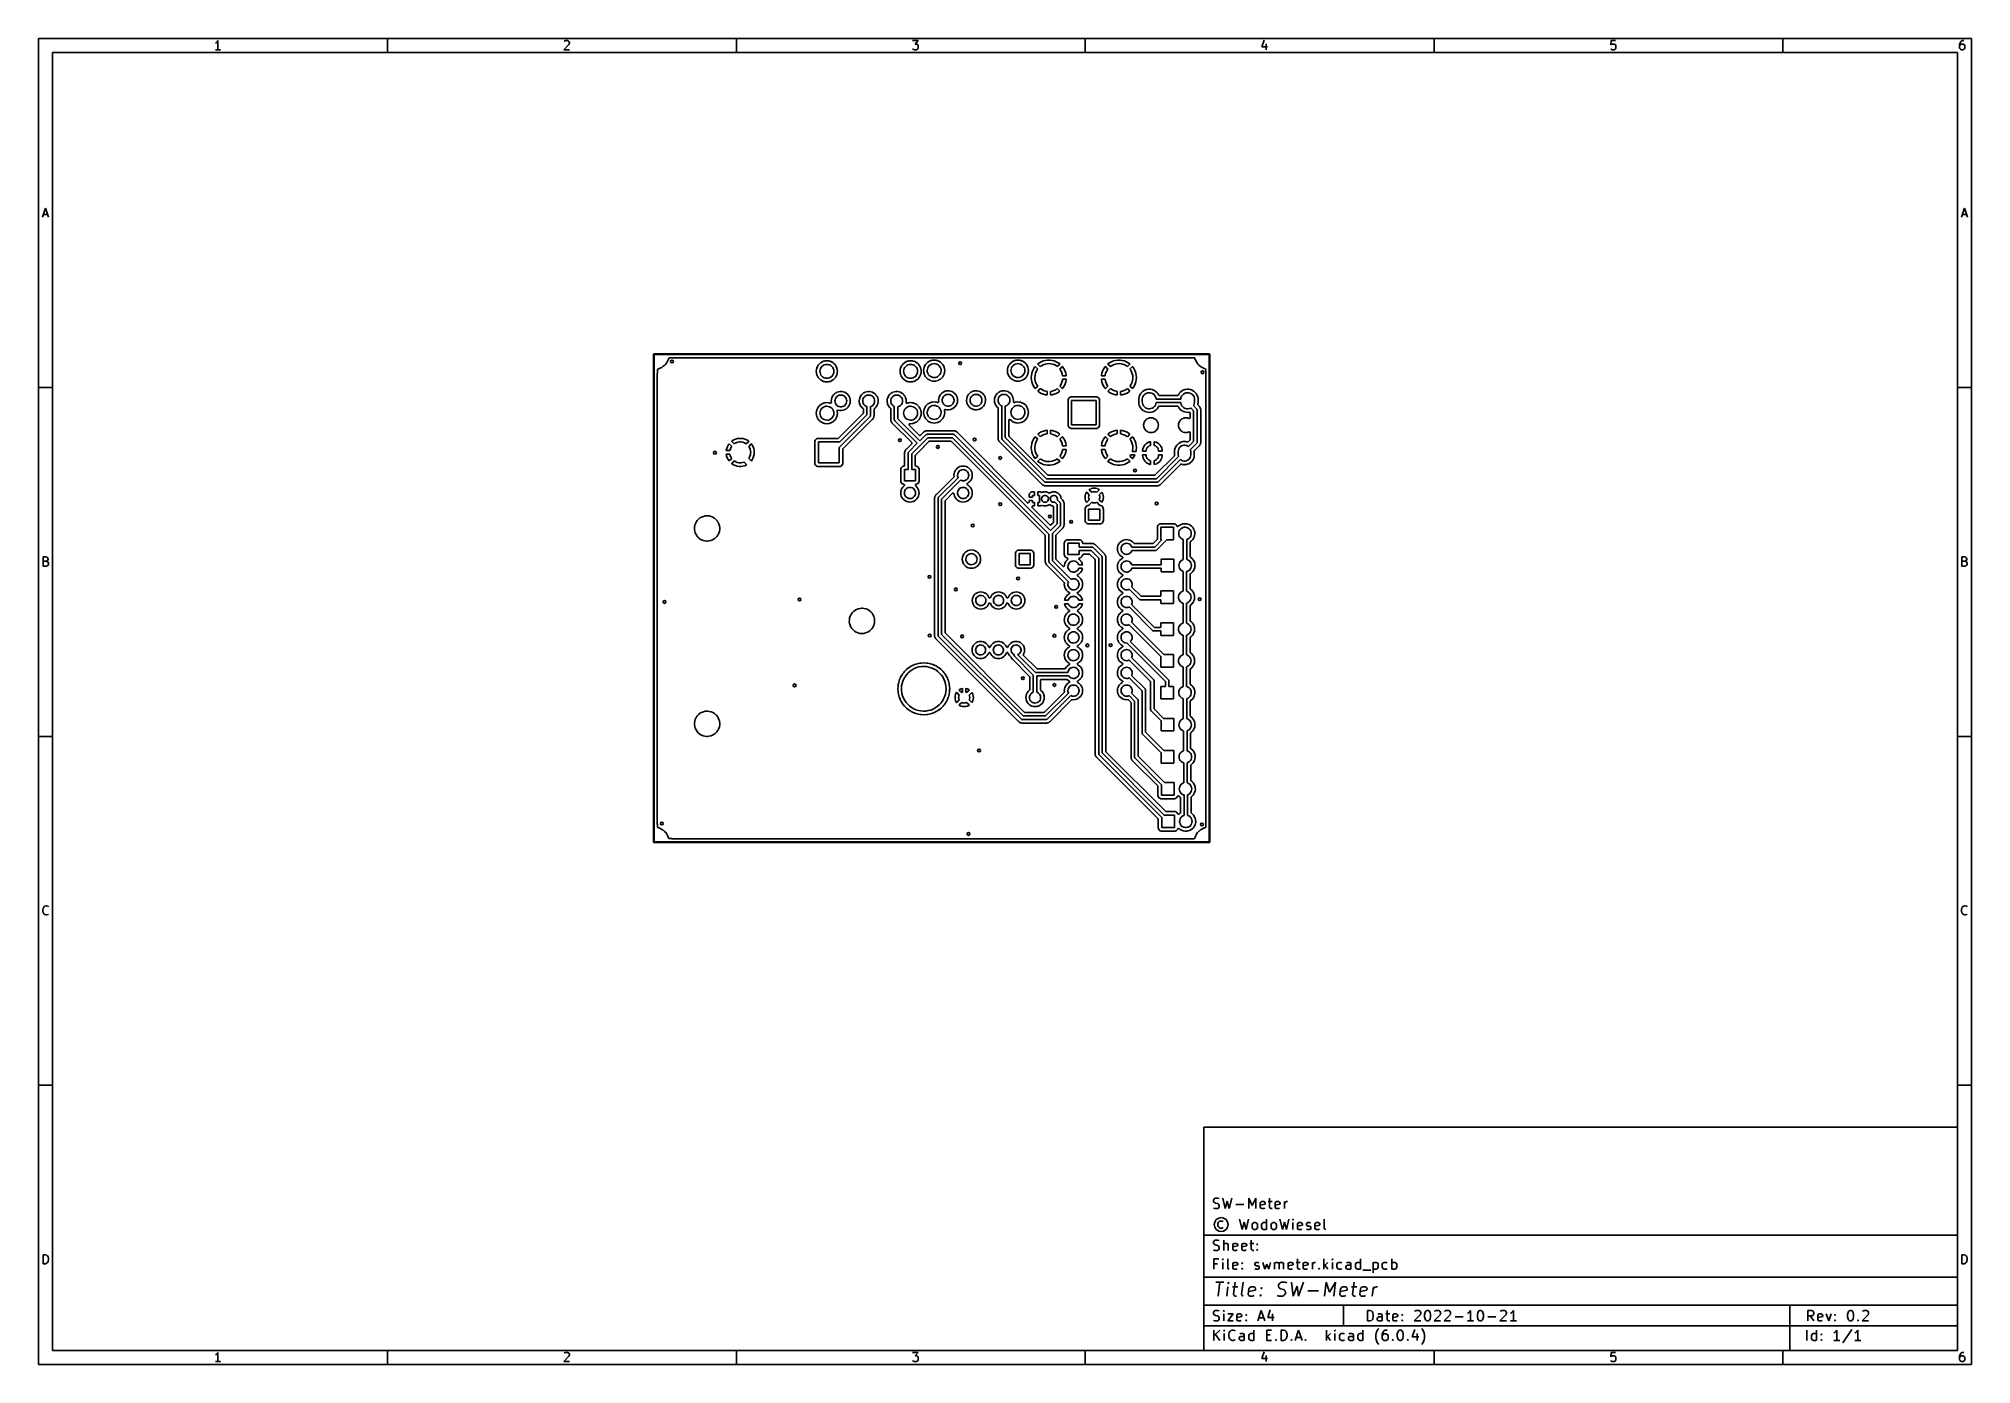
# Model space of a CAD drawing. Extents: x 10 to 287, y -200 to -10.
import ezdxf

# ---------------------------------------------------------------- set-up
doc = ezdxf.new("R2010")
doc.units = 0
doc.layers.add('BLACK', color=7, linetype='CONTINUOUS')

msp = doc.modelspace()

# ---------------------------------------------------------------- linework, layer by layer
at = {"layer": 'BLACK', "linetype": 'CONTINUOUS'}
for p, q in [((10, -10), (10, -200.007)), ((287.002, -10), (10, -10)), ((35.4464, -10.5976), (35.3226, -10.6595)), ((35.5702, -10.4738), (35.4464, -10.5976)), ((35.694, -10.2881), (35.5702, -10.4738)), ((35.694, -11.5881), (35.694, -10.2881)), ((60, -12), (60, -10)), ((86.0036, -10.8452), (85.2607, -11.5881)), ((85.3226, -10.4119), (85.3845, -10.35)), ((85.3845, -10.35), (85.5083, -10.2881)), ((85.5083, -10.2881), (85.8179, -10.2881)), ((85.8179, -10.2881), (85.9417, -10.35)), ((85.9417, -10.35), (86.0036, -10.4119)), ((86.0036, -10.4119), (86.0655, -10.5357)), ((86.0655, -10.6595), (86.0036, -10.8452)), ((86.0655, -10.5357), (86.0655, -10.6595)), ((110, -12), (110, -10)), ((135.261, -10.2881), (136.065, -10.2881)), ((136.065, -10.2881), (135.632, -10.7833)), ((135.632, -10.7833), (135.818, -10.7833)), ((135.818, -10.7833), (135.942, -10.8452)), ((135.942, -10.8452), (136.004, -10.9071)), ((136.004, -10.9071), (136.065, -11.031)), ((136.065, -11.031), (136.065, -11.3405)), ((160, -12), (160, -10)), ((185.632, -10.2262), (185.323, -11.1548)), ((185.942, -10.7214), (185.942, -11.5881)), ((210, -12), (210, -10)), ((235.385, -10.2881), (235.323, -10.9071)), ((235.323, -10.9071), (235.385, -10.8452)), ((236.004, -10.2881), (235.385, -10.2881)), ((235.385, -10.8452), (235.508, -10.7833)), ((235.508, -10.7833), (235.818, -10.7833)), ((235.818, -10.7833), (235.942, -10.8452)), ((235.942, -10.8452), (236.004, -10.9071)), ((236.004, -10.9071), (236.065, -11.031)), ((236.065, -11.031), (236.065, -11.3405)), ((260, -12), (260, -10)), ((285.385, -10.5976), (285.323, -10.8452)), ((285.323, -10.8452), (285.323, -11.3405)), ((285.385, -10.9071), (285.323, -11.031)), ((285.508, -10.4119), (285.385, -10.5976)), ((285.446, -10.8452), (285.385, -10.9071)), ((285.57, -10.7833), (285.446, -10.8452)), ((285.57, -10.35), (285.508, -10.4119)), ((285.694, -10.2881), (285.57, -10.35)), ((285.818, -10.7833), (285.57, -10.7833)), ((285.942, -10.2881), (285.694, -10.2881)), ((285.942, -10.8452), (285.818, -10.7833)), ((286.004, -10.9071), (285.942, -10.8452)), ((286.065, -11.031), (286.004, -10.9071)), ((286.065, -11.3405), (286.065, -11.031)), ((287.002, -200.007), (287.002, -10)), ((12, -12), (12, -198.007)), ((285.002, -12), (12, -12)), ((36.0655, -11.5881), (35.3226, -11.5881)), ((85.2607, -11.5881), (86.0655, -11.5881)), ((135.323, -11.5262), (135.261, -11.4643)), ((135.446, -11.5881), (135.323, -11.5262)), ((135.818, -11.5881), (135.446, -11.5881)), ((135.942, -11.5262), (135.818, -11.5881)), ((136.004, -11.4643), (135.942, -11.5262)), ((136.065, -11.3405), (136.004, -11.4643)), ((185.323, -11.1548), (186.127, -11.1548)), ((235.385, -11.5262), (235.323, -11.4643)), ((235.508, -11.5881), (235.385, -11.5262)), ((235.818, -11.5881), (235.508, -11.5881)), ((235.942, -11.5262), (235.818, -11.5881)), ((236.004, -11.4643), (235.942, -11.5262)), ((236.065, -11.3405), (236.004, -11.4643)), ((285.002, -198.007), (285.002, -12)), ((285.323, -11.3405), (285.385, -11.4643)), ((285.385, -11.4643), (285.446, -11.5262)), ((285.446, -11.5262), (285.57, -11.5881)), ((285.57, -11.5881), (285.818, -11.5881)), ((285.818, -11.5881), (285.942, -11.5262)), ((285.942, -11.5262), (286.004, -11.4643)), ((286.004, -11.4643), (286.065, -11.3405)), ((10.5667, -35.5881), (11, -34.2881)), ((10.6905, -35.2167), (11.3095, -35.2167)), ((11, -34.2881), (11.4333, -35.5881)), ((285.569, -35.5881), (286.002, -34.2881)), ((285.693, -35.2167), (286.312, -35.2167)), ((286.002, -34.2881), (286.436, -35.5881)), ((98.105, -55.235), (98.1196, -55.1996)), ((98.105, -125.185), (98.105, -55.235)), ((98.1196, -55.1996), (98.155, -55.185)), ((98.155, -55.185), (177.79, -55.185)), ((98.205, -55.285), (98.205, -125.135)), ((177.74, -55.285), (98.205, -55.285)), ((177.74, -125.135), (177.74, -55.285)), ((177.79, -55.185), (177.825, -55.1996)), ((177.825, -55.1996), (177.84, -55.235)), ((177.84, -55.235), (177.84, -125.185)), ((98.6635, -57.9775), (98.6754, -57.9239)), ((98.6635, -122.52), (98.6635, -57.9775)), ((98.6754, -57.9239), (98.6875, -57.8983)), ((98.6875, -57.8983), (98.6913, -57.8902)), ((98.6875, -57.8983), (98.6875, -57.8983)), ((98.6913, -57.8902), (98.7085, -57.7796)), ((98.7085, -57.4526), (98.7285, -57.3845)), ((98.7085, -57.7796), (98.7085, -57.4526)), ((98.7285, -57.3845), (98.7822, -57.338)), ((98.7822, -57.338), (98.8025, -57.3307)), ((98.8025, -57.3307), (98.8426, -57.3202)), ((98.8426, -57.3202), (98.8954, -57.3064)), ((98.8954, -57.3064), (98.8994, -57.3047)), ((98.8994, -57.3047), (99.0472, -57.2435)), ((98.8994, -57.3047), (98.8994, -57.3047)), ((99.0472, -57.2435), (99.1694, -57.1929)), ((99.1694, -57.1929), (99.3074, -57.1122)), ((99.3074, -57.1122), (99.4218, -57.0454)), ((99.4218, -57.0454), (99.4255, -57.0432)), ((99.4218, -57.0454), (99.4218, -57.0454)), ((99.4255, -57.0432), (99.4767, -57.0031)), ((99.4767, -57.0031), (99.6555, -56.8629)), ((99.6555, -56.8629), (99.6589, -56.8602)), ((99.6589, -56.8602), (99.6783, -56.8402)), ((99.6783, -56.8402), (99.824, -56.6898)), ((99.824, -56.6898), (99.8653, -56.6473)), ((99.8653, -56.6473), (99.8678, -56.6438)), ((99.8678, -56.6438), (100.038, -56.4117)), ((99.8678, -56.6438), (99.8678, -56.6438)), ((100.038, -56.4117), (100.041, -56.4082)), ((100.041, -56.4082), (100.098, -56.3031)), ((100.098, -56.3031), (100.18, -56.1514)), ((100.18, -56.1514), (100.182, -56.1476)), ((100.18, -56.1514), (100.18, -56.1514)), ((100.182, -56.1476), (100.26, -55.9422)), ((100.26, -55.9422), (100.286, -55.8742)), ((100.286, -55.8742), (100.287, -55.8702)), ((100.286, -55.8742), (100.286, -55.8742)), ((100.287, -55.8702), (100.293, -55.8464)), ((100.293, -55.8464), (100.327, -55.7844)), ((100.327, -55.7844), (100.39, -55.7511)), ((100.39, -55.7511), (100.415, -55.7485)), ((100.415, -55.7485), (100.737, -55.7485)), ((100.737, -55.7485), (100.763, -55.7448)), ((100.763, -55.7448), (100.78, -55.7435)), ((100.78, -55.7435), (175.6, -55.7435)), ((121.475, -57.4433), (121.457, -57.68)), ((121.457, -57.68), (121.475, -57.9167)), ((121.48, -57.4262), (121.475, -57.4433)), ((121.475, -57.9167), (121.477, -57.9215)), ((121.477, -57.9215), (121.477, -57.9215)), ((121.477, -57.9215), (121.506, -58.0426)), ((121.519, -57.2635), (121.48, -57.4262)), ((121.506, -58.0426), (121.531, -58.1476)), ((121.531, -57.2124), (121.519, -57.2635)), ((121.533, -57.2078), (121.531, -57.2124)), ((121.531, -58.1476), (121.533, -58.1522)), ((121.62, -56.9976), (121.533, -57.2078)), ((121.533, -58.1522), (121.533, -58.1522)), ((121.533, -58.1522), (121.554, -58.203)), ((121.622, -56.993), (121.62, -56.9976)), ((121.62, -56.9976), (121.62, -56.9976)), ((121.689, -56.8838), (121.622, -56.993)), ((121.743, -56.7948), (121.689, -56.8838)), ((121.746, -56.7906), (121.743, -56.7948)), ((121.743, -56.7948), (121.743, -56.7948)), ((121.894, -56.6177), (121.746, -56.7906)), ((121.897, -56.6138), (121.894, -56.6177)), ((121.9, -56.61), (121.897, -56.6138)), ((122.081, -56.4558), (121.9, -56.61)), ((121.97, -57.666), (121.992, -57.4721)), ((121.986, -57.8605), (121.97, -57.666)), ((122.04, -58.0481), (121.986, -57.8605)), ((121.992, -57.4721), (122.051, -57.2861)), ((122.129, -58.2217), (122.04, -58.0481)), ((122.051, -57.2861), (122.145, -57.115)), ((122.088, -56.4513), (122.081, -56.4558)), ((122.279, -56.3343), (122.088, -56.4513)), ((122.145, -57.115), (122.27, -56.9655)), ((122.27, -56.9655), (122.422, -56.8432)), ((122.283, -56.3318), (122.279, -56.3343)), ((122.288, -56.3299), (122.283, -56.3318)), ((122.498, -56.2428), (122.288, -56.3299)), ((122.288, -56.3299), (122.288, -56.3299)), ((122.422, -56.8432), (122.595, -56.7528)), ((122.502, -56.2409), (122.498, -56.2428)), ((122.498, -56.2428), (122.498, -56.2428)), ((122.583, -56.2216), (122.502, -56.2409)), ((122.728, -56.1866), (122.583, -56.2216)), ((122.595, -56.7528), (122.783, -56.6977)), ((122.733, -56.1855), (122.728, -56.1866)), ((122.728, -56.1866), (122.728, -56.1866)), ((122.97, -56.1668), (122.733, -56.1855)), ((122.783, -56.6977), (122.977, -56.68)), ((123.207, -56.1855), (122.97, -56.1668)), ((122.977, -56.68), (123.171, -56.7004)), ((123.171, -56.7004), (123.358, -56.7581)), ((123.212, -56.1866), (123.207, -56.1855)), ((123.357, -56.2216), (123.212, -56.1866)), ((123.212, -56.1866), (123.212, -56.1866)), ((123.438, -56.2409), (123.357, -56.2216)), ((123.358, -56.7581), (123.529, -56.851)), ((123.442, -56.2428), (123.438, -56.2409)), ((123.652, -56.3299), (123.442, -56.2428)), ((123.442, -56.2428), (123.442, -56.2428)), ((123.529, -56.851), (123.68, -56.9754)), ((123.657, -56.3318), (123.652, -56.3299)), ((123.652, -56.3299), (123.652, -56.3299)), ((123.661, -56.3343), (123.657, -56.3318)), ((123.852, -56.4513), (123.661, -56.3343)), ((123.68, -56.9754), (123.803, -57.1266)), ((123.884, -58.0867), (123.787, -58.2564)), ((123.803, -57.1266), (123.895, -57.2989)), ((123.859, -56.4558), (123.852, -56.4513)), ((124.04, -56.61), (123.859, -56.4558)), ((123.945, -57.9015), (123.884, -58.0867)), ((123.895, -57.2989), (123.951, -57.4858)), ((123.97, -57.7079), (123.945, -57.9015)), ((123.951, -57.4858), (123.97, -57.68)), ((123.97, -57.68), (123.97, -57.7079)), ((124.043, -56.6138), (124.04, -56.61)), ((124.046, -56.6177), (124.043, -56.6138)), ((124.194, -56.7906), (124.046, -56.6177)), ((124.197, -56.7948), (124.194, -56.7906)), ((124.251, -56.8838), (124.197, -56.7948)), ((124.197, -56.7948), (124.197, -56.7948)), ((124.318, -56.993), (124.251, -56.8838)), ((124.32, -56.9976), (124.318, -56.993)), ((124.407, -57.2078), (124.32, -56.9976)), ((124.32, -56.9976), (124.32, -56.9976)), ((124.386, -58.203), (124.407, -58.1522)), ((124.409, -57.2124), (124.407, -57.2078)), ((124.407, -58.1522), (124.409, -58.1476)), ((124.407, -58.1522), (124.407, -58.1522)), ((124.421, -57.2635), (124.409, -57.2124)), ((124.409, -58.1476), (124.434, -58.0426)), ((124.46, -57.4262), (124.421, -57.2635)), ((124.434, -58.0426), (124.463, -57.9215)), ((124.465, -57.4433), (124.46, -57.4262)), ((124.463, -57.9215), (124.465, -57.9167)), ((124.463, -57.9215), (124.463, -57.9215)), ((124.483, -57.68), (124.465, -57.4433)), ((124.465, -57.9167), (124.483, -57.68)), ((133.475, -57.4433), (133.457, -57.68)), ((133.457, -57.68), (133.475, -57.9167)), ((133.48, -57.4262), (133.475, -57.4433)), ((133.475, -57.9167), (133.477, -57.9215)), ((133.477, -57.9215), (133.477, -57.9215)), ((133.477, -57.9215), (133.506, -58.0426)), ((133.519, -57.2635), (133.48, -57.4262)), ((133.506, -58.0426), (133.531, -58.1476)), ((133.531, -57.2124), (133.519, -57.2635)), ((133.533, -57.2078), (133.531, -57.2124)), ((133.531, -58.1476), (133.533, -58.1522)), ((133.62, -56.9976), (133.533, -57.2078)), ((133.533, -58.1522), (133.533, -58.1522)), ((133.533, -58.1522), (133.554, -58.203)), ((133.622, -56.993), (133.62, -56.9976)), ((133.62, -56.9976), (133.62, -56.9976)), ((133.689, -56.8838), (133.622, -56.993)), ((133.743, -56.7948), (133.689, -56.8838)), ((133.746, -56.7906), (133.743, -56.7948)), ((133.743, -56.7948), (133.743, -56.7948)), ((133.894, -56.6177), (133.746, -56.7906)), ((133.897, -56.6138), (133.894, -56.6177)), ((133.9, -56.61), (133.897, -56.6138)), ((134.081, -56.4558), (133.9, -56.61)), ((133.97, -57.666), (133.992, -57.4721)), ((133.986, -57.8605), (133.97, -57.666)), ((134.04, -58.0481), (133.986, -57.8605)), ((133.992, -57.4721), (134.051, -57.2861)), ((134.129, -58.2217), (134.04, -58.0481)), ((134.051, -57.2861), (134.145, -57.115)), ((134.088, -56.4513), (134.081, -56.4558)), ((134.279, -56.3343), (134.088, -56.4513)), ((134.145, -57.115), (134.27, -56.9655)), ((134.27, -56.9655), (134.422, -56.8432)), ((134.283, -56.3318), (134.279, -56.3343)), ((134.288, -56.3299), (134.283, -56.3318)), ((134.498, -56.2428), (134.288, -56.3299)), ((134.288, -56.3299), (134.288, -56.3299)), ((134.422, -56.8432), (134.595, -56.7528)), ((134.502, -56.2409), (134.498, -56.2428)), ((134.498, -56.2428), (134.498, -56.2428)), ((134.583, -56.2216), (134.502, -56.2409)), ((134.728, -56.1866), (134.583, -56.2216)), ((134.595, -56.7528), (134.783, -56.6977)), ((134.733, -56.1855), (134.728, -56.1866)), ((134.728, -56.1866), (134.728, -56.1866)), ((134.97, -56.1668), (134.733, -56.1855)), ((134.783, -56.6977), (134.977, -56.68)), ((135.207, -56.1855), (134.97, -56.1668)), ((134.977, -56.68), (135.171, -56.7004)), ((135.171, -56.7004), (135.358, -56.7581)), ((135.212, -56.1866), (135.207, -56.1855)), ((135.357, -56.2216), (135.212, -56.1866)), ((135.212, -56.1866), (135.212, -56.1866)), ((135.438, -56.2409), (135.357, -56.2216)), ((135.358, -56.7581), (135.529, -56.851)), ((135.442, -56.2428), (135.438, -56.2409)), ((135.652, -56.3299), (135.442, -56.2428)), ((135.442, -56.2428), (135.442, -56.2428)), ((135.529, -56.851), (135.68, -56.9754)), ((135.657, -56.3318), (135.652, -56.3299)), ((135.652, -56.3299), (135.652, -56.3299)), ((135.661, -56.3343), (135.657, -56.3318)), ((135.852, -56.4513), (135.661, -56.3343)), ((135.68, -56.9754), (135.803, -57.1266)), ((135.884, -58.0867), (135.787, -58.2564)), ((135.803, -57.1266), (135.895, -57.2989)), ((135.859, -56.4558), (135.852, -56.4513)), ((136.04, -56.61), (135.859, -56.4558)), ((135.945, -57.9015), (135.884, -58.0867)), ((135.895, -57.2989), (135.951, -57.4858)), ((135.97, -57.7079), (135.945, -57.9015)), ((135.951, -57.4858), (135.97, -57.68)), ((135.97, -57.68), (135.97, -57.7079)), ((136.043, -56.6138), (136.04, -56.61)), ((136.046, -56.6177), (136.043, -56.6138)), ((136.194, -56.7906), (136.046, -56.6177)), ((136.197, -56.7948), (136.194, -56.7906)), ((136.251, -56.8838), (136.197, -56.7948)), ((136.197, -56.7948), (136.197, -56.7948)), ((136.318, -56.993), (136.251, -56.8838)), ((136.32, -56.9976), (136.318, -56.993)), ((136.407, -57.2078), (136.32, -56.9976)), ((136.32, -56.9976), (136.32, -56.9976)), ((136.386, -58.203), (136.407, -58.1522)), ((136.409, -57.2124), (136.407, -57.2078)), ((136.407, -58.1522), (136.409, -58.1476)), ((136.407, -58.1522), (136.407, -58.1522)), ((136.421, -57.2635), (136.409, -57.2124)), ((136.409, -58.1476), (136.434, -58.0426)), ((136.46, -57.4262), (136.421, -57.2635)), ((136.434, -58.0426), (136.463, -57.9215)), ((136.465, -57.4433), (136.46, -57.4262)), ((136.463, -57.9215), (136.465, -57.9167)), ((136.463, -57.9215), (136.463, -57.9215)), ((136.475, -57.575), (136.465, -57.4433)), ((136.465, -57.9167), (136.483, -57.68)), ((136.483, -57.68), (136.475, -57.575)), ((136.855, -57.3383), (136.837, -57.575)), ((136.837, -57.575), (136.855, -57.8117)), ((136.857, -57.3307), (136.855, -57.3383)), ((136.855, -57.8117), (136.857, -57.8165)), ((136.91, -57.1122), (136.857, -57.3307)), ((136.857, -57.8165), (136.857, -57.8165)), ((136.857, -57.8165), (136.876, -57.8983)), ((136.876, -57.8983), (136.911, -58.0426)), ((136.911, -57.1074), (136.91, -57.1122)), ((136.939, -57.0406), (136.911, -57.1074)), ((136.911, -58.0426), (136.913, -58.0472)), ((136.913, -58.0472), (136.913, -58.0472)), ((136.913, -58.0472), (136.98, -58.2106)), ((137, -56.8926), (136.939, -57.0406)), ((137.002, -56.888), (137, -56.8926)), ((137, -56.8926), (137, -56.8926)), ((137.021, -56.8572), (137.002, -56.888)), ((137.123, -56.6898), (137.021, -56.8572)), ((137.126, -56.6856), (137.123, -56.6898)), ((137.123, -56.6898), (137.123, -56.6898)), ((137.28, -56.505), (137.126, -56.6856)), ((137.461, -56.3508), (137.28, -56.505)), ((137.35, -57.561), (137.372, -57.3671)), ((137.366, -57.7555), (137.35, -57.561)), ((137.42, -57.9431), (137.366, -57.7555)), ((137.372, -57.3671), (137.431, -57.1811)), ((137.509, -58.1167), (137.42, -57.9431)), ((137.431, -57.1811), (137.525, -57.01)), ((137.465, -56.3482), (137.461, -56.3508)), ((137.659, -56.2293), (137.465, -56.3482)), ((137.465, -56.3482), (137.465, -56.3482)), ((137.631, -58.2697), (137.509, -58.1167)), ((137.525, -57.01), (137.65, -56.8605)), ((137.65, -56.8605), (137.802, -56.7382)), ((137.663, -56.2268), (137.659, -56.2293)), ((137.668, -56.2249), (137.663, -56.2268)), ((137.878, -56.1378), (137.668, -56.2249)), ((137.668, -56.2249), (137.668, -56.2249)), ((137.802, -56.7382), (137.975, -56.6478)), ((137.882, -56.1359), (137.878, -56.1378)), ((137.878, -56.1378), (137.878, -56.1378)), ((137.972, -56.1144), (137.882, -56.1359)), ((138.108, -56.0816), (137.972, -56.1144)), ((137.975, -56.6478), (138.163, -56.5927)), ((138.113, -56.0805), (138.108, -56.0816)), ((138.108, -56.0816), (138.108, -56.0816)), ((138.35, -56.0618), (138.113, -56.0805)), ((138.163, -56.5927), (138.357, -56.575)), ((138.587, -56.0805), (138.35, -56.0618)), ((138.357, -56.575), (138.551, -56.5954)), ((138.551, -56.5954), (138.738, -56.6531)), ((138.592, -56.0816), (138.587, -56.0805)), ((138.728, -56.1144), (138.592, -56.0816)), ((138.592, -56.0816), (138.592, -56.0816)), ((138.818, -56.1359), (138.728, -56.1144)), ((138.738, -56.6531), (138.909, -56.746)), ((138.822, -56.1378), (138.818, -56.1359)), ((139.032, -56.2249), (138.822, -56.1378)), ((138.822, -56.1378), (138.822, -56.1378)), ((138.909, -56.746), (139.06, -56.8704)), ((139.037, -56.2268), (139.032, -56.2249)), ((139.032, -56.2249), (139.032, -56.2249)), ((139.041, -56.2293), (139.037, -56.2268)), ((139.167, -58.1514), (139.04, -58.2992)), ((139.235, -56.3482), (139.041, -56.2293)), ((139.06, -56.8704), (139.183, -57.0216)), ((139.264, -57.9817), (139.167, -58.1514)), ((139.183, -57.0216), (139.275, -57.1939)), ((139.239, -56.3508), (139.235, -56.3482)), ((139.235, -56.3482), (139.235, -56.3482)), ((139.42, -56.505), (139.239, -56.3508)), ((139.325, -57.7965), (139.264, -57.9817)), ((139.275, -57.1939), (139.331, -57.3808)), ((139.35, -57.6029), (139.325, -57.7965)), ((139.331, -57.3808), (139.35, -57.575)), ((139.35, -57.575), (139.35, -57.6029)), ((139.574, -56.6856), (139.42, -56.505)), ((139.577, -56.6898), (139.574, -56.6856)), ((139.679, -56.8572), (139.577, -56.6898)), ((139.577, -56.6898), (139.577, -56.6898)), ((139.698, -56.888), (139.679, -56.8572)), ((139.7, -56.8926), (139.698, -56.888)), ((139.761, -57.0406), (139.7, -56.8926)), ((139.7, -56.8926), (139.7, -56.8926)), ((139.72, -58.2106), (139.787, -58.0472)), ((139.789, -57.1074), (139.761, -57.0406)), ((139.787, -58.0472), (139.789, -58.0426)), ((139.787, -58.0472), (139.787, -58.0472)), ((139.79, -57.1122), (139.789, -57.1074)), ((139.789, -58.0426), (139.824, -57.8983)), ((139.843, -57.3307), (139.79, -57.1122)), ((139.824, -57.8983), (139.843, -57.8165)), ((139.845, -57.3383), (139.843, -57.3307)), ((139.843, -57.8165), (139.845, -57.8117)), ((139.843, -57.8165), (139.843, -57.8165)), ((139.863, -57.575), (139.845, -57.3383)), ((139.845, -57.8117), (139.863, -57.575)), ((148.855, -57.3383), (148.837, -57.575)), ((148.837, -57.575), (148.855, -57.8117)), ((148.857, -57.3307), (148.855, -57.3383)), ((148.855, -57.8117), (148.857, -57.8165)), ((148.91, -57.1122), (148.857, -57.3307)), ((148.857, -57.8165), (148.857, -57.8165)), ((148.857, -57.8165), (148.876, -57.8983)), ((148.876, -57.8983), (148.911, -58.0426)), ((148.911, -57.1074), (148.91, -57.1122)), ((148.939, -57.0406), (148.911, -57.1074)), ((148.911, -58.0426), (148.913, -58.0472)), ((148.913, -58.0472), (148.913, -58.0472)), ((148.913, -58.0472), (148.98, -58.2106)), ((149, -56.8926), (148.939, -57.0406)), ((149.002, -56.888), (149, -56.8926)), ((149, -56.8926), (149, -56.8926)), ((149.021, -56.8572), (149.002, -56.888)), ((149.123, -56.6898), (149.021, -56.8572)), ((149.126, -56.6856), (149.123, -56.6898)), ((149.123, -56.6898), (149.123, -56.6898)), ((149.28, -56.505), (149.126, -56.6856)), ((149.461, -56.3508), (149.28, -56.505)), ((149.35, -57.561), (149.372, -57.3671)), ((149.366, -57.7555), (149.35, -57.561)), ((149.42, -57.9431), (149.366, -57.7555)), ((149.372, -57.3671), (149.431, -57.1811)), ((149.509, -58.1167), (149.42, -57.9431)), ((149.431, -57.1811), (149.525, -57.01)), ((149.465, -56.3482), (149.461, -56.3508)), ((149.659, -56.2293), (149.465, -56.3482)), ((149.465, -56.3482), (149.465, -56.3482)), ((149.631, -58.2697), (149.509, -58.1167)), ((149.525, -57.01), (149.65, -56.8605)), ((149.65, -56.8605), (149.802, -56.7382)), ((149.663, -56.2268), (149.659, -56.2293)), ((149.668, -56.2249), (149.663, -56.2268)), ((149.878, -56.1378), (149.668, -56.2249)), ((149.668, -56.2249), (149.668, -56.2249)), ((149.802, -56.7382), (149.975, -56.6478)), ((149.882, -56.1359), (149.878, -56.1378)), ((149.878, -56.1378), (149.878, -56.1378)), ((149.972, -56.1144), (149.882, -56.1359)), ((150.108, -56.0816), (149.972, -56.1144)), ((149.975, -56.6478), (150.163, -56.5927)), ((150.113, -56.0805), (150.108, -56.0816)), ((150.108, -56.0816), (150.108, -56.0816)), ((150.35, -56.0618), (150.113, -56.0805)), ((150.163, -56.5927), (150.357, -56.575)), ((150.587, -56.0805), (150.35, -56.0618)), ((150.357, -56.575), (150.551, -56.5954)), ((150.551, -56.5954), (150.738, -56.6531)), ((150.592, -56.0816), (150.587, -56.0805)), ((150.728, -56.1144), (150.592, -56.0816)), ((150.592, -56.0816), (150.592, -56.0816)), ((150.818, -56.1359), (150.728, -56.1144)), ((150.738, -56.6531), (150.909, -56.746)), ((150.822, -56.1378), (150.818, -56.1359)), ((151.032, -56.2249), (150.822, -56.1378)), ((150.822, -56.1378), (150.822, -56.1378)), ((150.909, -56.746), (151.06, -56.8704)), ((151.037, -56.2268), (151.032, -56.2249)), ((151.032, -56.2249), (151.032, -56.2249)), ((151.041, -56.2293), (151.037, -56.2268)), ((151.167, -58.1514), (151.04, -58.2992)), ((151.235, -56.3482), (151.041, -56.2293)), ((151.06, -56.8704), (151.183, -57.0216)), ((151.264, -57.9817), (151.167, -58.1514)), ((151.183, -57.0216), (151.275, -57.1939)), ((151.239, -56.3508), (151.235, -56.3482)), ((151.235, -56.3482), (151.235, -56.3482)), ((151.42, -56.505), (151.239, -56.3508)), ((151.325, -57.7965), (151.264, -57.9817)), ((151.275, -57.1939), (151.331, -57.3808)), ((151.35, -57.6029), (151.325, -57.7965)), ((151.331, -57.3808), (151.35, -57.575)), ((151.35, -57.575), (151.35, -57.6029)), ((151.525, -56.6286), (151.42, -56.505)), ((151.574, -56.6856), (151.525, -56.6286)), ((151.577, -56.6898), (151.574, -56.6856)), ((151.679, -56.8572), (151.577, -56.6898)), ((151.577, -56.6898), (151.577, -56.6898)), ((151.698, -56.888), (151.679, -56.8572)), ((151.7, -56.8926), (151.698, -56.888)), ((151.761, -57.0406), (151.7, -56.8926)), ((151.7, -56.8926), (151.7, -56.8926)), ((151.72, -58.2106), (151.787, -58.0472)), ((151.789, -57.1074), (151.761, -57.0406)), ((151.787, -58.0472), (151.789, -58.0426)), ((151.787, -58.0472), (151.787, -58.0472)), ((151.79, -57.1122), (151.789, -57.1074)), ((151.789, -58.0426), (151.824, -57.8983)), ((151.843, -57.3307), (151.79, -57.1122)), ((151.824, -57.8983), (151.843, -57.8165)), ((151.845, -57.3383), (151.843, -57.3307)), ((151.843, -57.8165), (151.845, -57.8117)), ((151.843, -57.8165), (151.843, -57.8165)), ((151.863, -57.575), (151.845, -57.3383)), ((151.845, -57.8117), (151.863, -57.575)), ((152.34, -57.954), (152.283, -58.2561)), ((152.342, -57.9463), (152.34, -57.954)), ((152.437, -57.6537), (152.342, -57.9463)), ((152.44, -57.6463), (152.437, -57.6537)), ((152.571, -57.368), (152.44, -57.6463)), ((152.575, -57.361), (152.571, -57.368)), ((152.74, -57.1013), (152.575, -57.361)), ((152.744, -57.0949), (152.74, -57.1013)), ((152.82, -57.003), (152.744, -57.0949)), ((152.805, -58.2311), (152.873, -57.957)), ((152.831, -56.9958), (152.82, -57.003)), ((152.844, -57.0031), (152.831, -56.9958)), ((153.196, -57.3553), (152.844, -57.0031)), ((152.873, -57.957), (152.979, -57.6951)), ((152.979, -57.6951), (153.121, -57.4508)), ((153.121, -57.4508), (153.196, -57.3553)), ((153.202, -56.6177), (153.194, -56.6286)), ((153.194, -56.6286), (153.201, -56.6414)), ((153.201, -56.6414), (153.554, -56.9952)), ((153.425, -56.4556), (153.202, -56.6177)), ((153.432, -56.4513), (153.425, -56.4556)), ((153.702, -56.3031), (153.432, -56.4513)), ((153.554, -56.9952), (153.73, -56.8697)), ((153.709, -56.2998), (153.702, -56.3031)), ((153.995, -56.1865), (153.709, -56.2998)), ((153.73, -56.8697), (153.981, -56.7395)), ((153.981, -56.7395), (154.247, -56.6459)), ((154.002, -56.184), (153.995, -56.1865)), ((154.3, -56.1075), (154.002, -56.184)), ((154.247, -56.6459), (154.524, -56.5908)), ((154.308, -56.1061), (154.3, -56.1075)), ((154.613, -56.0675), (154.308, -56.1061)), ((154.524, -56.5908), (154.806, -56.5752)), ((154.621, -56.067), (154.613, -56.0675)), ((154.929, -56.067), (154.621, -56.067)), ((154.806, -56.5752), (155.088, -56.5996)), ((154.937, -56.0675), (154.929, -56.067)), ((155.242, -56.1061), (154.937, -56.0675)), ((155.088, -56.5996), (155.363, -56.6634)), ((155.25, -56.1075), (155.242, -56.1061)), ((155.548, -56.184), (155.25, -56.1075)), ((155.363, -56.6634), (155.627, -56.7653)), ((155.555, -56.1865), (155.548, -56.184)), ((155.841, -56.2998), (155.555, -56.1865)), ((155.627, -56.7653), (155.873, -56.9034)), ((155.848, -56.3031), (155.841, -56.2998)), ((156.118, -56.4513), (155.848, -56.3031)), ((155.873, -56.9034), (155.995, -56.9962)), ((155.995, -56.9962), (156.35, -56.6411)), ((156.125, -56.4556), (156.118, -56.4513)), ((156.347, -56.6174), (156.125, -56.4556)), ((156.356, -56.6286), (156.347, -56.6174)), ((156.35, -56.6411), (156.356, -56.629)), ((156.707, -57.002), (156.354, -57.3551)), ((156.354, -57.3551), (156.464, -57.5033)), ((156.356, -56.629), (156.356, -56.6286)), ((156.464, -57.5033), (156.598, -57.752)), ((156.598, -57.752), (156.696, -58.017)), ((156.696, -58.017), (156.755, -58.2932)), ((156.718, -56.9958), (156.707, -57.002)), ((156.731, -57.0042), (156.718, -56.9958)), ((156.806, -57.0949), (156.731, -57.0042)), ((156.81, -57.1013), (156.806, -57.0949)), ((156.975, -57.361), (156.81, -57.1013)), ((156.979, -57.368), (156.975, -57.361)), ((157.11, -57.6463), (156.979, -57.368)), ((157.113, -57.6537), (157.11, -57.6463)), ((157.208, -57.9463), (157.113, -57.6537)), ((157.21, -57.954), (157.208, -57.9463)), ((157.267, -58.2561), (157.21, -57.954)), ((162.39, -57.954), (162.333, -58.2561)), ((162.392, -57.9463), (162.39, -57.954)), ((162.487, -57.6537), (162.392, -57.9463)), ((162.49, -57.6463), (162.487, -57.6537)), ((162.621, -57.368), (162.49, -57.6463)), ((162.625, -57.361), (162.621, -57.368)), ((162.79, -57.1013), (162.625, -57.361)), ((162.794, -57.0949), (162.79, -57.1013)), ((162.87, -57.003), (162.794, -57.0949)), ((162.855, -58.2311), (162.923, -57.957)), ((162.881, -56.9958), (162.87, -57.003)), ((162.894, -57.0031), (162.881, -56.9958)), ((163.246, -57.3553), (162.894, -57.0031)), ((162.923, -57.957), (163.029, -57.6951)), ((163.029, -57.6951), (163.171, -57.4508)), ((163.171, -57.4508), (163.246, -57.3553)), ((163.252, -56.6177), (163.244, -56.6286)), ((163.244, -56.6286), (163.251, -56.6414)), ((163.251, -56.6414), (163.604, -56.9952)), ((163.475, -56.4556), (163.252, -56.6177)), ((163.482, -56.4513), (163.475, -56.4556)), ((163.752, -56.3031), (163.482, -56.4513)), ((163.604, -56.9952), (163.78, -56.8697)), ((163.759, -56.2998), (163.752, -56.3031)), ((164.045, -56.1865), (163.759, -56.2998)), ((163.78, -56.8697), (164.031, -56.7395)), ((164.031, -56.7395), (164.297, -56.6459)), ((164.052, -56.184), (164.045, -56.1865)), ((164.35, -56.1075), (164.052, -56.184)), ((164.297, -56.6459), (164.574, -56.5908)), ((164.358, -56.1061), (164.35, -56.1075)), ((164.663, -56.0675), (164.358, -56.1061)), ((164.574, -56.5908), (164.856, -56.5752)), ((164.671, -56.067), (164.663, -56.0675)), ((164.979, -56.067), (164.671, -56.067)), ((164.856, -56.5752), (165.138, -56.5996)), ((164.987, -56.0675), (164.979, -56.067)), ((165.292, -56.1061), (164.987, -56.0675)), ((165.138, -56.5996), (165.413, -56.6634)), ((165.3, -56.1075), (165.292, -56.1061)), ((165.598, -56.184), (165.3, -56.1075)), ((165.413, -56.6634), (165.677, -56.7653)), ((165.605, -56.1865), (165.598, -56.184)), ((165.891, -56.2998), (165.605, -56.1865)), ((165.677, -56.7653), (165.923, -56.9034)), ((165.898, -56.3031), (165.891, -56.2998)), ((166.168, -56.4513), (165.898, -56.3031)), ((165.923, -56.9034), (166.045, -56.9962)), ((166.045, -56.9962), (166.4, -56.6411)), ((166.175, -56.4556), (166.168, -56.4513)), ((166.397, -56.6174), (166.175, -56.4556)), ((166.406, -56.629), (166.397, -56.6174)), ((166.4, -56.6411), (166.406, -56.629)), ((166.757, -57.002), (166.404, -57.3551)), ((166.404, -57.3551), (166.514, -57.5033)), ((166.514, -57.5033), (166.648, -57.752)), ((166.648, -57.752), (166.746, -58.017)), ((166.746, -58.017), (166.805, -58.2932)), ((166.768, -56.9958), (166.757, -57.002)), ((166.781, -57.0042), (166.768, -56.9958)), ((166.856, -57.0949), (166.781, -57.0042)), ((166.86, -57.1013), (166.856, -57.0949)), ((167.025, -57.361), (166.86, -57.1013)), ((167.029, -57.368), (167.025, -57.361)), ((167.16, -57.6463), (167.029, -57.368)), ((167.163, -57.6537), (167.16, -57.6463)), ((167.258, -57.9463), (167.163, -57.6537)), ((167.26, -57.954), (167.258, -57.9463)), ((167.317, -58.2561), (167.26, -57.954)), ((175.6, -55.7435), (175.668, -55.7635)), ((175.668, -55.7635), (175.715, -55.8172)), ((175.715, -55.8172), (175.719, -55.8287)), ((175.719, -55.8287), (175.798, -56.0589)), ((175.798, -56.0589), (175.8, -56.0649)), ((175.8, -56.0649), (175.839, -56.1413)), ((175.839, -56.1413), (175.907, -56.2771)), ((175.907, -56.2771), (175.933, -56.3298)), ((175.933, -56.3298), (175.987, -56.4082)), ((175.987, -56.4082), (176.052, -56.5018)), ((176.052, -56.5018), (176.101, -56.5743)), ((176.101, -56.5743), (176.104, -56.5774)), ((176.104, -56.5774), (176.104, -56.5774)), ((176.104, -56.5774), (176.162, -56.6414)), ((176.162, -56.6414), (176.301, -56.7936)), ((176.301, -56.7936), (176.304, -56.7964)), ((176.304, -56.7964), (176.525, -56.9811)), ((176.525, -56.9811), (176.525, -56.9811)), ((176.525, -56.9811), (176.528, -56.9839)), ((176.528, -56.9839), (176.623, -57.0432)), ((176.623, -57.0432), (176.776, -57.1392)), ((176.776, -57.1392), (176.776, -57.1392)), ((176.776, -57.1392), (176.78, -57.1415)), ((176.78, -57.1415), (176.784, -57.1432)), ((176.784, -57.1432), (176.784, -57.1432)), ((176.784, -57.1432), (177.046, -57.2617)), ((177.046, -57.2617), (177.046, -57.2617)), ((177.046, -57.2617), (177.05, -57.2635)), ((177.05, -57.2635), (177.191, -57.3054)), ((177.191, -57.3054), (177.251, -57.3439)), ((177.251, -57.3439), (177.28, -57.4085)), ((177.28, -57.4085), (177.281, -57.4262)), ((177.281, -57.4262), (177.281, -122.973)), ((10, -60), (12, -60)), ((121.554, -58.203), (121.622, -58.367)), ((121.622, -58.367), (121.624, -58.3712)), ((121.624, -58.3712), (121.743, -58.5652)), ((121.743, -58.5652), (121.743, -58.5652)), ((121.743, -58.5652), (121.746, -58.5694)), ((121.746, -58.5694), (121.9, -58.75)), ((121.9, -58.75), (122.081, -58.9042)), ((122.081, -58.9042), (122.085, -58.9068)), ((122.085, -58.9068), (122.085, -58.9068)), ((122.085, -58.9068), (122.257, -59.0122)), ((122.251, -58.3747), (122.129, -58.2217)), ((122.399, -58.5011), (122.251, -58.3747)), ((122.257, -59.0122), (122.283, -59.0282)), ((122.283, -59.0282), (122.288, -59.0301)), ((122.288, -59.0301), (122.288, -59.0301)), ((122.288, -59.0301), (122.498, -59.1172)), ((122.57, -58.5964), (122.399, -58.5011)), ((122.498, -59.1172), (122.502, -59.1191)), ((122.502, -59.1191), (122.583, -59.1384)), ((122.755, -58.6567), (122.57, -58.5964)), ((122.583, -59.1384), (122.728, -59.1734)), ((122.728, -59.1734), (122.728, -59.1734)), ((122.728, -59.1734), (122.733, -59.1745)), ((122.733, -59.1745), (122.97, -59.1932)), ((122.949, -58.6798), (122.755, -58.6567)), ((123.144, -58.6648), (122.949, -58.6798)), ((122.97, -59.1932), (123.207, -59.1745)), ((123.332, -58.6123), (123.144, -58.6648)), ((123.207, -59.1745), (123.212, -59.1734)), ((123.212, -59.1734), (123.357, -59.1384)), ((123.212, -59.1734), (123.212, -59.1734)), ((123.506, -58.5243), (123.332, -58.6123)), ((123.357, -59.1384), (123.438, -59.1191)), ((123.438, -59.1191), (123.442, -59.1172)), ((123.442, -59.1172), (123.652, -59.0301)), ((123.66, -58.4042), (123.506, -58.5243)), ((123.652, -59.0301), (123.657, -59.0282)), ((123.652, -59.0301), (123.652, -59.0301)), ((123.657, -59.0282), (123.683, -59.0122)), ((123.787, -58.2564), (123.66, -58.4042)), ((123.683, -59.0122), (123.855, -58.9068)), ((123.855, -58.9068), (123.859, -58.9042)), ((123.855, -58.9068), (123.855, -58.9068)), ((123.859, -58.9042), (124.04, -58.75)), ((124.065, -60.9106), (123.911, -61.0721)), ((124.04, -58.75), (124.194, -58.5694)), ((124.145, -60.8502), (124.065, -60.9106)), ((124.239, -60.7796), (124.145, -60.8502)), ((124.194, -58.5694), (124.197, -58.5652)), ((124.197, -58.5652), (124.316, -58.3712)), ((124.197, -58.5652), (124.197, -58.5652)), ((124.244, -60.7765), (124.239, -60.7796)), ((124.239, -60.7796), (124.239, -60.7796)), ((124.311, -60.7414), (124.244, -60.7765)), ((124.415, -60.6871), (124.311, -60.7414)), ((124.316, -58.3712), (124.318, -58.367)), ((124.318, -58.367), (124.386, -58.203)), ((124.442, -60.6734), (124.415, -60.6871)), ((124.654, -60.604), (124.442, -60.6734)), ((124.875, -60.5702), (124.654, -60.604)), ((124.88, -60.5702), (124.875, -60.5702)), ((125.024, -60.572), (124.88, -60.5702)), ((124.88, -60.5702), (124.88, -60.5702)), ((125.098, -60.5729), (125.024, -60.572)), ((125.103, -60.5738), (125.098, -60.5729)), ((125.313, -60.6112), (125.103, -60.5738)), ((125.103, -60.5738), (125.103, -60.5738)), ((125.318, -60.6121), (125.313, -60.6112)), ((125.313, -60.6112), (125.313, -60.6112)), ((125.323, -60.6138), (125.318, -60.6121)), ((125.524, -60.6849), (125.323, -60.6138)), ((125.323, -60.6138), (125.323, -60.6138)), ((125.529, -60.6866), (125.524, -60.6849)), ((125.524, -60.6849), (125.524, -60.6849)), ((125.724, -60.7946), (125.529, -60.6866)), ((125.728, -60.7978), (125.724, -60.7946)), ((125.896, -60.9298), (125.728, -60.7978)), ((125.728, -60.7978), (125.728, -60.7978)), ((125.896, -60.9299), (125.896, -60.9298)), ((125.9, -60.9331), (125.896, -60.9299)), ((126.05, -61.0983), (125.9, -60.9331)), ((128.065, -60.9106), (127.911, -61.0721)), ((128.145, -60.8502), (128.065, -60.9106)), ((128.239, -60.7796), (128.145, -60.8502)), ((128.244, -60.7765), (128.239, -60.7796)), ((128.239, -60.7796), (128.239, -60.7796)), ((128.311, -60.7414), (128.244, -60.7765)), ((128.415, -60.6871), (128.311, -60.7414)), ((128.442, -60.6734), (128.415, -60.6871)), ((128.654, -60.604), (128.442, -60.6734)), ((128.875, -60.5702), (128.654, -60.604)), ((128.88, -60.5702), (128.875, -60.5702)), ((129.024, -60.572), (128.88, -60.5702)), ((128.88, -60.5702), (128.88, -60.5702)), ((129.098, -60.5729), (129.024, -60.572)), ((129.103, -60.5738), (129.098, -60.5729)), ((129.313, -60.6112), (129.103, -60.5738)), ((129.103, -60.5738), (129.103, -60.5738)), ((129.318, -60.6121), (129.313, -60.6112)), ((129.313, -60.6112), (129.313, -60.6112)), ((129.323, -60.6138), (129.318, -60.6121)), ((129.524, -60.6849), (129.323, -60.6138)), ((129.323, -60.6138), (129.323, -60.6138)), ((129.529, -60.6866), (129.524, -60.6849)), ((129.524, -60.6849), (129.524, -60.6849)), ((129.724, -60.7946), (129.529, -60.6866)), ((129.728, -60.7978), (129.724, -60.7946)), ((129.896, -60.9298), (129.728, -60.7978)), ((129.728, -60.7978), (129.728, -60.7978)), ((129.896, -60.9299), (129.896, -60.9298)), ((129.9, -60.9331), (129.896, -60.9299)), ((130.05, -61.0983), (129.9, -60.9331)), ((132.065, -60.9106), (131.911, -61.0721)), ((132.145, -60.8502), (132.065, -60.9106)), ((132.239, -60.7796), (132.145, -60.8502)), ((132.244, -60.7765), (132.239, -60.7796)), ((132.239, -60.7796), (132.239, -60.7796)), ((132.311, -60.7414), (132.244, -60.7765)), ((132.415, -60.6871), (132.311, -60.7414)), ((132.442, -60.6734), (132.415, -60.6871)), ((132.654, -60.604), (132.442, -60.6734)), ((132.875, -60.5702), (132.654, -60.604)), ((132.88, -60.5702), (132.875, -60.5702)), ((133.024, -60.572), (132.88, -60.5702)), ((132.88, -60.5702), (132.88, -60.5702)), ((133.098, -60.5729), (133.024, -60.572)), ((133.103, -60.5738), (133.098, -60.5729)), ((133.313, -60.6112), (133.103, -60.5738)), ((133.103, -60.5738), (133.103, -60.5738)), ((133.318, -60.6121), (133.313, -60.6112)), ((133.313, -60.6112), (133.313, -60.6112)), ((133.323, -60.6138), (133.318, -60.6121)), ((133.524, -60.6849), (133.323, -60.6138)), ((133.323, -60.6138), (133.323, -60.6138)), ((133.529, -60.6866), (133.524, -60.6849)), ((133.524, -60.6849), (133.524, -60.6849)), ((133.724, -60.7946), (133.529, -60.6866)), ((133.554, -58.203), (133.622, -58.367)), ((133.622, -58.367), (133.624, -58.3712)), ((133.624, -58.3712), (133.743, -58.5652)), ((133.728, -60.7978), (133.724, -60.7946)), ((133.896, -60.9298), (133.728, -60.7978)), ((133.728, -60.7978), (133.728, -60.7978)), ((133.743, -58.5652), (133.743, -58.5652)), ((133.743, -58.5652), (133.746, -58.5694)), ((133.746, -58.5694), (133.9, -58.75)), ((133.896, -60.9299), (133.896, -60.9298)), ((133.9, -60.9331), (133.896, -60.9299)), ((133.9, -58.75), (134.081, -58.9042)), ((134.05, -61.0983), (133.9, -60.9331)), ((134.081, -58.9042), (134.085, -58.9068)), ((134.085, -58.9068), (134.085, -58.9068)), ((134.085, -58.9068), (134.257, -59.0122)), ((134.251, -58.3747), (134.129, -58.2217)), ((134.399, -58.5011), (134.251, -58.3747)), ((134.257, -59.0122), (134.283, -59.0282)), ((134.283, -59.0282), (134.288, -59.0301)), ((134.288, -59.0301), (134.288, -59.0301)), ((134.288, -59.0301), (134.498, -59.1172)), ((134.57, -58.5964), (134.399, -58.5011)), ((134.498, -59.1172), (134.502, -59.1191)), ((134.502, -59.1191), (134.583, -59.1384)), ((134.755, -58.6567), (134.57, -58.5964)), ((134.583, -59.1384), (134.728, -59.1734)), ((134.728, -59.1734), (134.728, -59.1734)), ((134.728, -59.1734), (134.733, -59.1745)), ((134.733, -59.1745), (134.97, -59.1932)), ((134.949, -58.6798), (134.755, -58.6567)), ((135.144, -58.6648), (134.949, -58.6798)), ((134.97, -59.1932), (135.207, -59.1745)), ((135.332, -58.6123), (135.144, -58.6648)), ((135.207, -59.1745), (135.212, -59.1734)), ((135.212, -59.1734), (135.357, -59.1384)), ((135.212, -59.1734), (135.212, -59.1734)), ((135.506, -58.5243), (135.332, -58.6123)), ((135.357, -59.1384), (135.438, -59.1191)), ((135.438, -59.1191), (135.442, -59.1172)), ((135.442, -59.1172), (135.652, -59.0301)), ((135.66, -58.4042), (135.506, -58.5243)), ((135.652, -59.0301), (135.657, -59.0282)), ((135.652, -59.0301), (135.652, -59.0301)), ((135.657, -59.0282), (135.683, -59.0122)), ((135.787, -58.2564), (135.66, -58.4042)), ((135.683, -59.0122), (135.855, -58.9068)), ((135.855, -58.9068), (135.859, -58.9042)), ((135.855, -58.9068), (135.855, -58.9068)), ((135.859, -58.9042), (136.04, -58.75)), ((136.04, -58.75), (136.194, -58.5694)), ((136.194, -58.5694), (136.197, -58.5652)), ((136.197, -58.5652), (136.316, -58.3712)), ((136.197, -58.5652), (136.197, -58.5652)), ((136.316, -58.3712), (136.318, -58.367)), ((136.318, -58.367), (136.386, -58.203)), ((136.98, -58.2106), (137.002, -58.262)), ((137.002, -58.262), (137.004, -58.2662)), ((137.004, -58.2662), (137.123, -58.4602)), ((137.123, -58.4602), (137.123, -58.4602)), ((137.123, -58.4602), (137.126, -58.4644)), ((137.126, -58.4644), (137.28, -58.645)), ((137.28, -58.645), (137.461, -58.7992)), ((137.461, -58.7992), (137.465, -58.8018)), ((137.465, -58.8018), (137.465, -58.8018)), ((137.465, -58.8018), (137.659, -58.9207)), ((137.779, -58.3961), (137.631, -58.2697)), ((137.659, -58.9207), (137.663, -58.9232)), ((137.663, -58.9232), (137.668, -58.9251)), ((137.668, -58.9251), (137.668, -58.9251)), ((137.668, -58.9251), (137.878, -59.0122)), ((137.95, -58.4914), (137.779, -58.3961)), ((137.878, -59.0122), (137.882, -59.0141)), ((137.882, -59.0141), (137.941, -59.0282)), ((137.941, -59.0282), (138.108, -59.0684)), ((138.135, -58.5517), (137.95, -58.4914)), ((138.108, -59.0684), (138.108, -59.0684)), ((138.108, -59.0684), (138.113, -59.0695)), ((138.113, -59.0695), (138.35, -59.0882)), ((138.329, -58.5748), (138.135, -58.5517)), ((138.524, -58.5598), (138.329, -58.5748)), ((138.35, -59.0882), (138.587, -59.0695)), ((138.712, -58.5073), (138.524, -58.5598)), ((138.587, -59.0695), (138.592, -59.0684)), ((138.592, -59.0684), (138.759, -59.0282)), ((138.592, -59.0684), (138.592, -59.0684)), ((138.886, -58.4193), (138.712, -58.5073)), ((138.759, -59.0282), (138.818, -59.0141)), ((138.818, -59.0141), (138.822, -59.0122)), ((138.822, -59.0122), (139.032, -58.9251)), ((139.04, -58.2992), (138.886, -58.4193)), ((139.032, -58.9251), (139.037, -58.9232)), ((139.032, -58.9251), (139.032, -58.9251)), ((139.037, -58.9232), (139.041, -58.9207)), ((139.041, -58.9207), (139.235, -58.8018)), ((139.235, -58.8018), (139.239, -58.7992)), ((139.235, -58.8018), (139.235, -58.8018)), ((139.239, -58.7992), (139.42, -58.645)), ((139.322, -60.9346), (139.291, -60.9671)), ((139.441, -60.8094), (139.322, -60.9346)), ((139.42, -58.645), (139.574, -58.4644)), ((139.445, -60.8056), (139.441, -60.8094)), ((139.455, -60.7978), (139.445, -60.8056)), ((139.619, -60.6746), (139.455, -60.7978)), ((139.574, -58.4644), (139.577, -58.4602)), ((139.577, -58.4602), (139.696, -58.2662)), ((139.577, -58.4602), (139.577, -58.4602)), ((139.624, -60.6715), (139.619, -60.6746)), ((139.619, -60.6746), (139.619, -60.6746)), ((139.822, -60.5684), (139.624, -60.6715)), ((139.696, -58.2662), (139.698, -58.262)), ((139.698, -58.262), (139.72, -58.2106)), ((140.034, -60.499), (139.822, -60.5684)), ((140.255, -60.4652), (140.034, -60.499)), ((140.26, -60.4652), (140.255, -60.4652)), ((140.404, -60.467), (140.26, -60.4652)), ((140.26, -60.4652), (140.26, -60.4652)), ((140.478, -60.4679), (140.404, -60.467)), ((140.483, -60.4688), (140.478, -60.4679)), ((140.693, -60.5062), (140.483, -60.4688)), ((140.483, -60.4688), (140.483, -60.4688)), ((140.698, -60.5071), (140.693, -60.5062)), ((140.693, -60.5062), (140.693, -60.5062)), ((140.703, -60.5088), (140.698, -60.5071)), ((140.904, -60.5799), (140.703, -60.5088)), ((140.703, -60.5088), (140.703, -60.5088)), ((140.909, -60.5816), (140.904, -60.5799)), ((140.904, -60.5799), (140.904, -60.5799)), ((141.047, -60.6581), (140.909, -60.5816)), ((141.096, -60.6849), (141.047, -60.6581)), ((141.104, -60.6896), (141.096, -60.6849)), ((141.108, -60.6928), (141.104, -60.6896)), ((141.276, -60.8248), (141.108, -60.6928)), ((141.108, -60.6928), (141.108, -60.6928)), ((141.276, -60.8249), (141.276, -60.8248)), ((141.28, -60.8281), (141.276, -60.8249)), ((141.43, -60.9933), (141.28, -60.8281)), ((143.322, -60.9346), (143.291, -60.9671)), ((143.441, -60.8094), (143.322, -60.9346)), ((143.445, -60.8056), (143.441, -60.8094)), ((143.455, -60.7978), (143.445, -60.8056)), ((143.619, -60.6746), (143.455, -60.7978)), ((143.624, -60.6715), (143.619, -60.6746)), ((143.619, -60.6746), (143.619, -60.6746)), ((143.822, -60.5684), (143.624, -60.6715)), ((144.034, -60.499), (143.822, -60.5684)), ((144.255, -60.4652), (144.034, -60.499)), ((144.26, -60.4652), (144.255, -60.4652)), ((144.404, -60.467), (144.26, -60.4652)), ((144.26, -60.4652), (144.26, -60.4652)), ((144.478, -60.4679), (144.404, -60.467)), ((144.483, -60.4688), (144.478, -60.4679)), ((144.693, -60.5062), (144.483, -60.4688)), ((144.483, -60.4688), (144.483, -60.4688)), ((144.698, -60.5071), (144.693, -60.5062)), ((144.693, -60.5062), (144.693, -60.5062)), ((144.703, -60.5088), (144.698, -60.5071)), ((144.904, -60.5799), (144.703, -60.5088)), ((144.703, -60.5088), (144.703, -60.5088)), ((144.909, -60.5816), (144.904, -60.5799)), ((144.904, -60.5799), (144.904, -60.5799)), ((145.047, -60.6581), (144.909, -60.5816)), ((145.096, -60.6849), (145.047, -60.6581)), ((145.104, -60.6896), (145.096, -60.6849)), ((145.108, -60.6928), (145.104, -60.6896)), ((145.276, -60.8248), (145.108, -60.6928)), ((145.108, -60.6928), (145.108, -60.6928)), ((145.276, -60.8249), (145.276, -60.8248)), ((145.28, -60.8281), (145.276, -60.8249)), ((145.43, -60.9933), (145.28, -60.8281)), ((147.322, -60.9346), (147.291, -60.9671)), ((147.441, -60.8094), (147.322, -60.9346)), ((147.445, -60.8056), (147.441, -60.8094)), ((147.455, -60.7978), (147.445, -60.8056)), ((147.619, -60.6746), (147.455, -60.7978)), ((147.624, -60.6715), (147.619, -60.6746)), ((147.619, -60.6746), (147.619, -60.6746)), ((147.822, -60.5684), (147.624, -60.6715)), ((148.034, -60.499), (147.822, -60.5684)), ((148.255, -60.4652), (148.034, -60.499)), ((148.26, -60.4652), (148.255, -60.4652)), ((148.404, -60.467), (148.26, -60.4652)), ((148.26, -60.4652), (148.26, -60.4652)), ((148.478, -60.4679), (148.404, -60.467)), ((148.483, -60.4688), (148.478, -60.4679)), ((148.693, -60.5062), (148.483, -60.4688)), ((148.483, -60.4688), (148.483, -60.4688)), ((148.698, -60.5071), (148.693, -60.5062)), ((148.693, -60.5062), (148.693, -60.5062)), ((148.703, -60.5088), (148.698, -60.5071)), ((148.738, -60.521), (148.703, -60.5088)), ((148.703, -60.5088), (148.703, -60.5088)), ((148.904, -60.5799), (148.738, -60.521)), ((148.909, -60.5816), (148.904, -60.5799)), ((148.904, -60.5799), (148.904, -60.5799)), ((149.047, -60.6581), (148.909, -60.5816)), ((148.98, -58.2106), (149.002, -58.262)), ((149.002, -58.262), (149.004, -58.2662)), ((149.004, -58.2662), (149.123, -58.4602)), ((149.096, -60.6849), (149.047, -60.6581)), ((149.104, -60.6896), (149.096, -60.6849)), ((149.108, -60.6928), (149.104, -60.6896)), ((149.276, -60.8248), (149.108, -60.6928)), ((149.108, -60.6928), (149.108, -60.6928)), ((149.123, -58.4602), (149.123, -58.4602)), ((149.123, -58.4602), (149.126, -58.4644)), ((149.126, -58.4644), (149.28, -58.645)), ((149.276, -60.8249), (149.276, -60.8248)), ((149.28, -60.8281), (149.276, -60.8249)), ((149.28, -58.645), (149.461, -58.7992)), ((149.43, -60.9933), (149.28, -60.8281)), ((149.461, -58.7992), (149.465, -58.8018)), ((149.465, -58.8018), (149.465, -58.8018)), ((149.465, -58.8018), (149.659, -58.9207)), ((149.779, -58.3961), (149.631, -58.2697)), ((149.659, -58.9207), (149.663, -58.9232)), ((149.663, -58.9232), (149.668, -58.9251)), ((149.668, -58.9251), (149.668, -58.9251)), ((149.668, -58.9251), (149.878, -59.0122)), ((149.95, -58.4914), (149.779, -58.3961)), ((149.878, -59.0122), (149.882, -59.0141)), ((149.882, -59.0141), (149.941, -59.0282)), ((149.941, -59.0282), (150.108, -59.0684)), ((150.135, -58.5517), (149.95, -58.4914)), ((150.108, -59.0684), (150.108, -59.0684)), ((150.108, -59.0684), (150.113, -59.0695)), ((150.113, -59.0695), (150.35, -59.0882)), ((150.329, -58.5748), (150.135, -58.5517)), ((150.524, -58.5598), (150.329, -58.5748)), ((150.35, -59.0882), (150.587, -59.0695)), ((150.712, -58.5073), (150.524, -58.5598)), ((150.587, -59.0695), (150.592, -59.0684)), ((150.592, -59.0684), (150.759, -59.0282)), ((150.592, -59.0684), (150.592, -59.0684)), ((150.886, -58.4193), (150.712, -58.5073)), ((150.759, -59.0282), (150.818, -59.0141)), ((150.818, -59.0141), (150.822, -59.0122)), ((150.822, -59.0122), (151.032, -58.9251)), ((151.04, -58.2992), (150.886, -58.4193)), ((151.032, -58.9251), (151.037, -58.9232)), ((151.032, -58.9251), (151.032, -58.9251)), ((151.037, -58.9232), (151.041, -58.9207)), ((151.041, -58.9207), (151.235, -58.8018)), ((151.235, -58.8018), (151.239, -58.7992)), ((151.235, -58.8018), (151.235, -58.8018)), ((151.239, -58.7992), (151.42, -58.645)), ((151.42, -58.645), (151.476, -58.579)), ((151.476, -58.579), (151.574, -58.4644)), ((151.574, -58.4644), (151.577, -58.4602)), ((151.577, -58.4602), (151.696, -58.2662)), ((151.577, -58.4602), (151.577, -58.4602)), ((151.696, -58.2662), (151.698, -58.262)), ((151.698, -58.262), (151.72, -58.2106)), ((152.282, -58.264), (152.262, -58.571)), ((152.262, -58.571), (152.262, -58.579)), ((152.262, -58.579), (152.282, -58.886)), ((152.283, -58.2561), (152.282, -58.264)), ((152.282, -58.886), (152.283, -58.8939)), ((152.283, -58.8939), (152.34, -59.196)), ((152.34, -59.196), (152.342, -59.2037)), ((152.342, -59.2037), (152.437, -59.4963)), ((152.437, -59.4963), (152.44, -59.5037)), ((152.44, -59.5037), (152.571, -59.782)), ((152.571, -59.782), (152.575, -59.789)), ((152.575, -59.789), (152.74, -60.0487)), ((152.74, -60.0487), (152.744, -60.0551)), ((152.744, -60.0551), (152.819, -60.1458)), ((152.776, -58.5122), (152.805, -58.2311)), ((152.787, -58.7945), (152.776, -58.5122)), ((152.838, -59.0724), (152.787, -58.7945)), ((152.819, -60.1458), (152.832, -60.1542)), ((152.832, -60.1542), (152.843, -60.148)), ((152.927, -59.3404), (152.838, -59.0724)), ((152.843, -60.148), (153.194, -59.7966)), ((153.054, -59.5931), (152.927, -59.3404)), ((153.194, -59.7966), (153.054, -59.5931)), ((153.2, -60.5089), (153.194, -60.521)), ((153.194, -60.521), (153.203, -60.5326)), ((153.555, -60.1543), (153.2, -60.5089)), ((153.203, -60.5326), (153.425, -60.6944)), ((153.425, -60.6944), (153.432, -60.6987)), ((153.432, -60.6987), (153.702, -60.8469)), ((153.625, -60.2113), (153.555, -60.1543)), ((153.867, -60.357), (153.625, -60.2113)), ((153.702, -60.8469), (153.709, -60.8502)), ((153.709, -60.8502), (153.995, -60.9635)), ((154.127, -60.4672), (153.867, -60.357)), ((154.4, -60.5396), (154.127, -60.4672)), ((154.525, -60.5543), (154.4, -60.5396)), ((154.525, -61.0714), (154.525, -60.5543)), ((155.242, -60.5197), (155.025, -60.5558)), ((155.025, -60.5558), (155.025, -61.0714)), ((155.511, -60.4346), (155.242, -60.5197)), ((155.766, -60.3123), (155.511, -60.4346)), ((155.555, -60.9635), (155.841, -60.8502)), ((155.998, -60.1572), (155.766, -60.3123)), ((155.841, -60.8502), (155.848, -60.8469)), ((155.848, -60.8469), (156.118, -60.6987)), ((156.349, -60.5086), (155.998, -60.1572)), ((156.118, -60.6987), (156.125, -60.6944)), ((156.125, -60.6944), (156.348, -60.5323)), ((156.348, -60.5323), (156.356, -60.5214)), ((156.356, -60.521), (156.349, -60.5086)), ((156.393, -59.7506), (156.355, -59.7958)), ((156.355, -59.7958), (156.706, -60.1469)), ((156.356, -60.5214), (156.356, -60.521)), ((156.543, -59.5109), (156.393, -59.7506)), ((156.657, -59.2525), (156.543, -59.5109)), ((156.733, -58.9806), (156.657, -59.2525)), ((156.706, -60.1469), (156.719, -60.1542)), ((156.719, -60.1542), (156.73, -60.147)), ((156.73, -60.147), (156.806, -60.0551)), ((156.754, -58.825), (156.733, -58.9806)), ((157.272, -58.825), (156.754, -58.825)), ((156.755, -58.2932), (156.757, -58.325)), ((156.757, -58.325), (157.272, -58.325)), ((156.806, -60.0551), (156.81, -60.0487)), ((156.81, -60.0487), (156.975, -59.789)), ((156.975, -59.789), (156.979, -59.782)), ((156.979, -59.782), (157.11, -59.5037)), ((157.11, -59.5037), (157.113, -59.4963)), ((157.113, -59.4963), (157.208, -59.2037)), ((157.208, -59.2037), (157.21, -59.196)), ((157.21, -59.196), (157.267, -58.8939)), ((157.268, -58.264), (157.267, -58.2561)), ((157.267, -58.8939), (157.268, -58.886)), ((157.272, -58.325), (157.268, -58.264)), ((157.268, -58.886), (157.272, -58.825)), ((162.332, -58.264), (162.328, -58.325)), ((162.328, -58.325), (162.845, -58.325)), ((162.328, -58.825), (162.332, -58.886)), ((162.843, -58.825), (162.328, -58.825)), ((162.333, -58.2561), (162.332, -58.264)), ((162.332, -58.886), (162.333, -58.8939)), ((162.333, -58.8939), (162.39, -59.196)), ((162.39, -59.196), (162.392, -59.2037)), ((162.392, -59.2037), (162.487, -59.4963)), ((162.487, -59.4963), (162.49, -59.5037)), ((162.49, -59.5037), (162.621, -59.782)), ((162.621, -59.782), (162.625, -59.789)), ((162.625, -59.789), (162.79, -60.0487)), ((162.79, -60.0487), (162.794, -60.0551)), ((162.794, -60.0551), (162.869, -60.1458)), ((162.888, -59.0724), (162.843, -58.825)), ((162.845, -58.325), (162.855, -58.2311)), ((162.869, -60.1458), (162.882, -60.1542)), ((162.882, -60.1542), (162.893, -60.148)), ((162.977, -59.3404), (162.888, -59.0724)), ((162.893, -60.148), (163.244, -59.7966)), ((163.104, -59.5931), (162.977, -59.3404)), ((163.244, -59.7966), (163.104, -59.5931)), ((163.25, -60.5089), (163.244, -60.521)), ((163.244, -60.521), (163.253, -60.5326)), ((163.605, -60.1543), (163.25, -60.5089)), ((163.253, -60.5326), (163.475, -60.6944)), ((163.475, -60.6944), (163.482, -60.6987)), ((163.482, -60.6987), (163.752, -60.8469)), ((163.675, -60.2113), (163.605, -60.1543)), ((163.917, -60.357), (163.675, -60.2113)), ((163.752, -60.8469), (163.759, -60.8502)), ((163.759, -60.8502), (164.045, -60.9635)), ((164.177, -60.4672), (163.917, -60.357)), ((164.45, -60.5396), (164.177, -60.4672)), ((164.575, -60.5543), (164.45, -60.5396)), ((164.575, -61.0714), (164.575, -60.5543)), ((165.292, -60.5197), (165.075, -60.5558)), ((165.075, -60.5558), (165.075, -61.0714)), ((165.561, -60.4346), (165.292, -60.5197)), ((165.816, -60.3123), (165.561, -60.4346)), ((165.605, -60.9635), (165.891, -60.8502)), ((166.048, -60.1572), (165.816, -60.3123)), ((165.891, -60.8502), (165.898, -60.8469)), ((165.898, -60.8469), (166.168, -60.6987)), ((166.399, -60.5086), (166.048, -60.1572)), ((166.168, -60.6987), (166.175, -60.6944)), ((166.175, -60.6944), (166.398, -60.5323)), ((166.398, -60.5323), (166.406, -60.5214)), ((166.406, -60.5214), (166.399, -60.5086)), ((166.443, -59.7506), (166.405, -59.7958)), ((166.405, -59.7958), (166.756, -60.1469)), ((166.593, -59.5109), (166.443, -59.7506)), ((166.707, -59.2525), (166.593, -59.5109)), ((166.783, -58.9806), (166.707, -59.2525)), ((166.756, -60.1469), (166.769, -60.1542)), ((166.769, -60.1542), (166.78, -60.147)), ((166.78, -60.147), (166.856, -60.0551)), ((166.821, -58.7006), (166.783, -58.9806)), ((166.805, -58.2932), (166.825, -58.575)), ((166.825, -58.575), (166.821, -58.7006)), ((166.856, -60.0551), (166.86, -60.0487)), ((166.86, -60.0487), (167.025, -59.789)), ((167.025, -59.789), (167.029, -59.782)), ((167.029, -59.782), (167.16, -59.5037)), ((167.16, -59.5037), (167.163, -59.4963)), ((167.163, -59.4963), (167.258, -59.2037)), ((167.258, -59.2037), (167.26, -59.196)), ((167.26, -59.196), (167.317, -58.8939)), ((167.318, -58.264), (167.317, -58.2561)), ((167.317, -58.8939), (167.318, -58.886)), ((167.338, -58.571), (167.318, -58.264)), ((167.318, -58.886), (167.338, -58.579)), ((167.338, -58.579), (167.338, -58.571)), ((167.903, -60.9302), (167.788, -61.1441)), ((167.906, -60.9262), (167.903, -60.9302)), ((168.047, -60.7414), (167.906, -60.9262)), ((167.906, -60.9262), (167.906, -60.9262)), ((168.05, -60.7373), (168.047, -60.7414)), ((168.047, -60.7414), (168.047, -60.7414)), ((168.227, -60.5705), (168.05, -60.7373)), ((168.427, -60.4341), (168.227, -60.5705)), ((168.432, -60.432), (168.427, -60.4341)), ((168.643, -60.3336), (168.432, -60.432)), ((168.432, -60.432), (168.432, -60.432)), ((168.565, -60.9577), (168.737, -60.8512)), ((168.647, -60.3315), (168.643, -60.3336)), ((168.643, -60.3336), (168.643, -60.3336)), ((168.769, -60.2971), (168.647, -60.3315)), ((168.737, -60.8512), (168.926, -60.7814)), ((168.876, -60.2668), (168.769, -60.2971)), ((168.881, -60.2654), (168.876, -60.2668)), ((168.876, -60.2668), (168.876, -60.2668)), ((168.886, -60.2648), (168.881, -60.2654)), ((169.117, -60.2381), (168.886, -60.2648)), ((168.886, -60.2648), (168.886, -60.2648)), ((168.926, -60.7814), (169.126, -60.7512)), ((169.122, -60.2375), (169.117, -60.2381)), ((169.117, -60.2381), (169.117, -60.2381)), ((169.365, -60.2485), (169.122, -60.2375)), ((169.126, -60.7512), (169.328, -60.7618)), ((169.328, -60.7618), (169.524, -60.8127)), ((169.37, -60.2496), (169.365, -60.2485)), ((169.597, -60.2971), (169.37, -60.2496)), ((169.37, -60.2496), (169.37, -60.2496)), ((169.524, -60.8127), (169.705, -60.902)), ((169.602, -60.2982), (169.597, -60.2971)), ((169.597, -60.2971), (169.597, -60.2971)), ((169.607, -60.3), (169.602, -60.2982)), ((169.695, -60.3336), (169.607, -60.3)), ((169.607, -60.3), (169.607, -60.3)), ((169.829, -60.3852), (169.695, -60.3336)), ((169.705, -60.902), (169.865, -61.0258)), ((170.039, -60.5073), (169.829, -60.3852)), ((170.043, -60.5105), (170.039, -60.5073)), ((170.222, -60.6581), (170.043, -60.5105)), ((170.043, -60.5105), (170.043, -60.5105)), ((170.226, -60.6613), (170.222, -60.6581)), ((170.23, -60.6651), (170.226, -60.6613)), ((170.326, -60.7741), (170.23, -60.6651)), ((170.23, -60.6651), (170.23, -60.6651)), ((170.387, -60.8434), (170.326, -60.7741)), ((170.516, -61.0488), (170.387, -60.8434)), ((173.4, -60.9346), (173.325, -61.075)), ((173.403, -60.9302), (173.4, -60.9346)), ((173.4, -60.9346), (173.4, -60.9346)), ((173.406, -60.9262), (173.403, -60.9302)), ((173.547, -60.7414), (173.406, -60.9262)), ((173.406, -60.9262), (173.406, -60.9262)), ((173.55, -60.7373), (173.547, -60.7414)), ((173.547, -60.7414), (173.547, -60.7414)), ((173.727, -60.5705), (173.55, -60.7373)), ((173.927, -60.4341), (173.727, -60.5705)), ((173.932, -60.432), (173.927, -60.4341)), ((174.143, -60.3336), (173.932, -60.432)), ((173.932, -60.432), (173.932, -60.432)), ((174.065, -60.9577), (174.237, -60.8512)), ((174.147, -60.3315), (174.143, -60.3336)), ((174.143, -60.3336), (174.143, -60.3336)), ((174.269, -60.2971), (174.147, -60.3315)), ((174.237, -60.8512), (174.426, -60.7814)), ((174.376, -60.2668), (174.269, -60.2971)), ((174.381, -60.2654), (174.376, -60.2668)), ((174.376, -60.2668), (174.376, -60.2668)), ((174.386, -60.2648), (174.381, -60.2654)), ((174.617, -60.2381), (174.386, -60.2648)), ((174.386, -60.2648), (174.386, -60.2648)), ((174.426, -60.7814), (174.626, -60.7512)), ((174.622, -60.2375), (174.617, -60.2381)), ((174.617, -60.2381), (174.617, -60.2381)), ((174.865, -60.2485), (174.622, -60.2375)), ((174.626, -60.7512), (174.828, -60.7618)), ((174.828, -60.7618), (175.024, -60.8127)), ((174.87, -60.2496), (174.865, -60.2485)), ((175.097, -60.2971), (174.87, -60.2496)), ((174.87, -60.2496), (174.87, -60.2496)), ((175.024, -60.8127), (175.205, -60.902)), ((175.102, -60.2982), (175.097, -60.2971)), ((175.097, -60.2971), (175.097, -60.2971)), ((175.107, -60.3), (175.102, -60.2982)), ((175.195, -60.3336), (175.107, -60.3)), ((175.107, -60.3), (175.107, -60.3)), ((175.329, -60.3852), (175.195, -60.3336)), ((175.205, -60.902), (175.365, -61.0258)), ((175.539, -60.5073), (175.329, -60.3852)), ((175.543, -60.5105), (175.539, -60.5073)), ((175.722, -60.6581), (175.543, -60.5105)), ((175.543, -60.5105), (175.543, -60.5105)), ((175.726, -60.6613), (175.722, -60.6581)), ((175.73, -60.6651), (175.726, -60.6613)), ((175.826, -60.7741), (175.73, -60.6651)), ((175.73, -60.6651), (175.73, -60.6651)), ((175.887, -60.8434), (175.826, -60.7741)), ((176.016, -61.0488), (175.887, -60.8434)), ((287.002, -60), (285.002, -60)), ((121.475, -63.4433), (121.457, -63.68)), ((121.457, -63.68), (121.475, -63.9167)), ((121.482, -63.4148), (121.475, -63.4433)), ((121.525, -63.239), (121.482, -63.4148)), ((121.531, -63.2124), (121.525, -63.239)), ((121.533, -63.2078), (121.531, -63.2124)), ((121.62, -62.9976), (121.533, -63.2078)), ((121.622, -62.993), (121.62, -62.9976)), ((121.62, -62.9976), (121.62, -62.9976)), ((121.653, -62.9416), (121.622, -62.993)), ((121.743, -62.7948), (121.653, -62.9416)), ((121.746, -62.7906), (121.743, -62.7948)), ((121.743, -62.7948), (121.743, -62.7948)), ((121.9, -62.61), (121.746, -62.7906)), ((122.081, -62.4558), (121.9, -62.61)), ((121.97, -63.666), (121.992, -63.4721)), ((121.986, -63.8605), (121.97, -63.666)), ((121.992, -63.4721), (122.051, -63.2861)), ((122.051, -63.2861), (122.145, -63.115)), ((122.085, -62.4532), (122.081, -62.4558)), ((122.279, -62.3343), (122.085, -62.4532)), ((122.085, -62.4532), (122.085, -62.4532)), ((122.145, -63.115), (122.27, -62.9655)), ((122.27, -62.9655), (122.422, -62.8432)), ((122.283, -62.3318), (122.279, -62.3343)), ((122.288, -62.3299), (122.283, -62.3318)), ((122.498, -62.2428), (122.288, -62.3299)), ((122.288, -62.3299), (122.288, -62.3299)), ((122.422, -62.8432), (122.595, -62.7528)), ((122.502, -62.2409), (122.498, -62.2428)), ((122.498, -62.2428), (122.498, -62.2428)), ((122.619, -62.2129), (122.502, -62.2409)), ((122.595, -62.7528), (122.783, -62.6977)), ((122.728, -62.1866), (122.619, -62.2129)), ((122.733, -62.1855), (122.728, -62.1866)), ((122.728, -62.1866), (122.728, -62.1866)), ((122.97, -62.1668), (122.733, -62.1855)), ((122.783, -62.6977), (122.977, -62.68)), ((123.207, -62.1855), (122.97, -62.1668)), ((122.977, -62.68), (123.171, -62.7004)), ((123.171, -62.7004), (123.358, -62.7581)), ((123.212, -62.1866), (123.207, -62.1855)), ((123.321, -62.2129), (123.212, -62.1866)), ((123.212, -62.1866), (123.212, -62.1866)), ((123.438, -62.2409), (123.321, -62.2129)), ((123.358, -62.7581), (123.529, -62.851)), ((123.442, -62.2428), (123.438, -62.2409)), ((123.446, -62.2445), (123.442, -62.2428)), ((123.442, -62.2428), (123.442, -62.2428)), ((123.494, -62.2541), (123.446, -62.2445)), ((123.562, -62.2343), (123.494, -62.2541)), ((123.529, -62.851), (123.68, -62.9754)), ((123.609, -62.1808), (123.562, -62.2343)), ((123.631, -61.6746), (123.607, -61.8967)), ((123.607, -61.8967), (123.608, -61.9018)), ((123.608, -61.9018), (123.608, -61.9019)), ((123.608, -61.9019), (123.62, -62.1197)), ((123.618, -62.1198), (123.609, -62.1808)), ((123.62, -62.1197), (123.618, -62.1198)), ((123.691, -61.4593), (123.631, -61.6746)), ((123.68, -62.9754), (123.803, -63.1266)), ((123.785, -61.2567), (123.691, -61.4593)), ((123.911, -61.0721), (123.785, -61.2567)), ((123.803, -63.1266), (123.895, -63.2989)), ((123.895, -63.2989), (123.951, -63.4858)), ((123.97, -63.7079), (123.945, -63.9015)), ((123.951, -63.4858), (123.97, -63.68)), ((123.97, -63.68), (123.97, -63.7079)), ((124.12, -61.93), (124.139, -61.7533)), ((124.139, -62.1067), (124.12, -61.93)), ((124.139, -61.7533), (124.193, -61.5843)), ((124.193, -62.2757), (124.139, -62.1067)), ((124.193, -61.5843), (124.282, -61.4304)), ((124.282, -62.4296), (124.193, -62.2757)), ((124.282, -61.4304), (124.401, -61.2983)), ((124.401, -62.5617), (124.282, -62.4296)), ((124.401, -61.2983), (124.545, -61.1939)), ((124.545, -62.6661), (124.401, -62.5617)), ((124.453, -63.3941), (124.456, -63.3232)), ((124.465, -63.4433), (124.453, -63.3941)), ((124.456, -63.3232), (124.498, -63.2654)), ((124.483, -63.68), (124.465, -63.4433)), ((124.465, -63.9167), (124.483, -63.68)), ((124.498, -63.2654), (124.564, -63.2392)), ((124.545, -61.1939), (124.707, -61.1216)), ((124.707, -62.7384), (124.545, -62.6661)), ((124.564, -63.2392), (124.6, -63.2412)), ((124.6, -63.2412), (124.804, -63.2825)), ((124.707, -61.1216), (124.881, -61.0847)), ((124.881, -62.7753), (124.707, -62.7384)), ((124.804, -63.2825), (124.804, -63.2825)), ((124.804, -63.2825), (124.809, -63.2836)), ((124.809, -63.2836), (124.814, -63.2838)), ((124.814, -63.2838), (124.814, -63.2838)), ((124.814, -63.2838), (125.027, -63.2916)), ((124.881, -61.0847), (125.059, -61.0847)), ((125.059, -62.7753), (124.881, -62.7753)), ((125.027, -63.2916), (125.027, -63.2916)), ((125.027, -63.2916), (125.032, -63.2918)), ((125.032, -63.2918), (125.037, -63.2911)), ((125.037, -63.2911), (125.248, -63.264)), ((125.037, -63.2911), (125.037, -63.2911)), ((125.059, -61.0847), (125.233, -61.1216)), ((125.233, -62.7384), (125.059, -62.7753)), ((125.233, -61.1216), (125.395, -61.1939)), ((125.395, -62.6661), (125.233, -62.7384)), ((125.248, -63.264), (125.253, -63.2634)), ((125.248, -63.264), (125.248, -63.264)), ((125.253, -63.2634), (125.259, -63.2617)), ((125.259, -63.2617), (125.462, -63.2007)), ((125.395, -61.1939), (125.539, -61.2983)), ((125.539, -62.5617), (125.395, -62.6661)), ((125.462, -63.2007), (125.467, -63.1992)), ((125.462, -63.2007), (125.462, -63.2007)), ((125.467, -63.1992), (125.668, -63.1009)), ((125.539, -61.2983), (125.658, -61.4304)), ((125.658, -62.4296), (125.539, -62.5617)), ((125.658, -61.4304), (125.747, -61.5843)), ((125.747, -62.2757), (125.658, -62.4296)), ((125.668, -63.1009), (125.85, -62.9712)), ((125.747, -61.5843), (125.801, -61.7533)), ((125.801, -62.1067), (125.747, -62.2757)), ((125.801, -61.7533), (125.82, -61.93)), ((125.82, -61.93), (125.801, -62.1067)), ((125.85, -62.9712), (125.88, -62.9416)), ((125.88, -62.9416), (125.952, -62.8692)), ((125.952, -62.8692), (126.008, -62.8135)), ((126.008, -62.8135), (126.045, -62.7617)), ((126.045, -62.7617), (126.135, -62.6363)), ((126.053, -61.1026), (126.05, -61.0983)), ((126.106, -61.1856), (126.053, -61.1026)), ((126.053, -61.1026), (126.053, -61.1026)), ((126.171, -61.2858), (126.106, -61.1856)), ((126.135, -62.6363), (126.138, -62.6321)), ((126.138, -62.6321), (126.147, -62.6138)), ((126.147, -62.6138), (126.235, -62.4365)), ((126.26, -61.4907), (126.171, -61.2858)), ((126.235, -62.4365), (126.237, -62.4318)), ((126.235, -62.4365), (126.235, -62.4365)), ((126.237, -62.4318), (126.295, -62.2428)), ((126.315, -61.7074), (126.26, -61.4907)), ((126.295, -62.2428), (126.301, -62.223)), ((126.301, -62.223), (126.302, -62.2181)), ((126.301, -62.223), (126.301, -62.223)), ((126.302, -62.2181), (126.332, -61.9966)), ((126.333, -61.93), (126.315, -61.7074)), ((126.332, -61.9966), (126.333, -61.93)), ((127.631, -61.6746), (127.607, -61.8967)), ((127.607, -61.8967), (127.608, -61.9018)), ((127.608, -61.9018), (127.608, -61.9019)), ((127.608, -61.9019), (127.618, -62.0805)), ((127.618, -62.0805), (127.62, -62.1197)), ((127.62, -62.1197), (127.621, -62.1248)), ((127.621, -62.1248), (127.621, -62.1248)), ((127.621, -62.1248), (127.641, -62.2129)), ((127.691, -61.4593), (127.631, -61.6746)), ((127.641, -62.2129), (127.669, -62.3376)), ((127.669, -62.3376), (127.728, -62.4836)), ((127.785, -61.2567), (127.691, -61.4593)), ((127.728, -62.4836), (127.748, -62.5313)), ((127.748, -62.5313), (127.753, -62.5446)), ((127.753, -62.5446), (127.756, -62.549)), ((127.756, -62.549), (127.856, -62.7121)), ((127.911, -61.0721), (127.785, -61.2567)), ((127.856, -62.7121), (127.87, -62.7351)), ((127.87, -62.7351), (128.016, -62.9039)), ((128.016, -62.9039), (128.166, -63.0282)), ((128.12, -61.93), (128.139, -61.7533)), ((128.139, -62.1067), (128.12, -61.93)), ((128.139, -61.7533), (128.193, -61.5843)), ((128.193, -62.2757), (128.139, -62.1067)), ((128.166, -63.0282), (128.206, -63.0872)), ((128.212, -63.6436), (128.191, -63.7117)), ((128.193, -61.5843), (128.282, -61.4304)), ((128.282, -62.4296), (128.193, -62.2757)), ((128.206, -63.0872), (128.212, -63.1252)), ((128.212, -63.1252), (128.212, -63.6436)), ((128.282, -61.4304), (128.401, -61.2983)), ((128.401, -62.5617), (128.282, -62.4296)), ((128.401, -61.2983), (128.545, -61.1939)), ((128.545, -62.6661), (128.401, -62.5617)), ((128.545, -61.1939), (128.707, -61.1216)), ((128.707, -62.7384), (128.545, -62.6661)), ((128.707, -61.1216), (128.881, -61.0847)), ((128.72, -62.7411), (128.707, -62.7384)), ((128.72, -63.9064), (128.72, -62.7411)), ((128.881, -61.0847), (129.059, -61.0847)), ((129.059, -61.0847), (129.233, -61.1216)), ((129.233, -62.7384), (129.22, -62.7411)), ((129.22, -62.7411), (129.22, -64.01)), ((129.233, -61.1216), (129.395, -61.1939)), ((129.395, -62.6661), (129.233, -62.7384)), ((129.395, -61.1939), (129.539, -61.2983)), ((129.539, -62.5617), (129.395, -62.6661)), ((129.539, -61.2983), (129.658, -61.4304)), ((129.658, -62.4296), (129.539, -62.5617)), ((129.658, -61.4304), (129.747, -61.5843)), ((129.747, -62.2757), (129.658, -62.4296)), ((129.728, -63.1226), (129.749, -63.0545)), ((129.728, -63.9971), (129.728, -63.1226)), ((129.747, -61.5843), (129.801, -61.7533)), ((129.801, -62.1067), (129.747, -62.2757)), ((129.749, -63.0545), (129.781, -63.0201)), ((129.781, -63.0201), (129.85, -62.9712)), ((129.801, -61.7533), (129.82, -61.93)), ((129.82, -61.93), (129.801, -62.1067)), ((129.85, -62.9712), (129.88, -62.9416)), ((129.88, -62.9416), (129.952, -62.8692)), ((129.952, -62.8692), (130.008, -62.8135)), ((130.008, -62.8135), (130.045, -62.7617)), ((130.045, -62.7617), (130.135, -62.6363)), ((130.053, -61.1026), (130.05, -61.0983)), ((130.106, -61.1856), (130.053, -61.1026)), ((130.053, -61.1026), (130.053, -61.1026)), ((130.171, -61.2858), (130.106, -61.1856)), ((130.135, -62.6363), (130.138, -62.6321)), ((130.138, -62.6321), (130.147, -62.6138)), ((130.147, -62.6138), (130.235, -62.4365)), ((130.26, -61.4907), (130.171, -61.2858)), ((130.235, -62.4365), (130.237, -62.4318)), ((130.235, -62.4365), (130.235, -62.4365)), ((130.237, -62.4318), (130.295, -62.2428)), ((130.315, -61.7074), (130.26, -61.4907)), ((130.295, -62.2428), (130.301, -62.223)), ((130.301, -62.223), (130.302, -62.2181)), ((130.301, -62.223), (130.301, -62.223)), ((130.302, -62.2181), (130.332, -61.9966)), ((130.33, -61.8967), (130.315, -61.7074)), ((130.333, -61.93), (130.33, -61.8967)), ((130.332, -61.9966), (130.333, -61.93)), ((131.631, -61.6746), (131.607, -61.8967)), ((131.607, -61.8967), (131.608, -61.9018)), ((131.608, -61.9018), (131.608, -61.9019)), ((131.608, -61.9019), (131.618, -62.0805)), ((131.618, -62.0805), (131.62, -62.1197)), ((131.62, -62.1197), (131.621, -62.1248)), ((131.621, -62.1248), (131.621, -62.1248)), ((131.621, -62.1248), (131.641, -62.2129)), ((131.691, -61.4593), (131.631, -61.6746)), ((131.641, -62.2129), (131.669, -62.3376)), ((131.669, -62.3376), (131.728, -62.4836)), ((131.785, -61.2567), (131.691, -61.4593)), ((131.728, -62.4836), (131.748, -62.5313)), ((131.748, -62.5313), (131.753, -62.5446)), ((131.753, -62.5446), (131.756, -62.549)), ((131.756, -62.549), (131.856, -62.7121)), ((131.911, -61.0721), (131.785, -61.2567)), ((131.856, -62.7121), (131.87, -62.7351)), ((131.87, -62.7351), (132.016, -62.9039)), ((132.016, -62.9039), (132.04, -62.9241)), ((132.04, -62.9241), (132.076, -62.9535)), ((132.076, -62.9535), (132.116, -63.0124)), ((132.116, -63.0124), (132.121, -63.0505)), ((132.12, -61.93), (132.139, -61.7533)), ((132.139, -62.1067), (132.12, -61.93)), ((132.121, -63.0505), (132.121, -64.5129)), ((132.139, -61.7533), (132.193, -61.5843)), ((132.193, -62.2757), (132.139, -62.1067)), ((132.193, -61.5843), (132.282, -61.4304)), ((132.282, -62.4296), (132.193, -62.2757)), ((132.282, -61.4304), (132.401, -61.2983)), ((132.401, -62.5617), (132.282, -62.4296)), ((132.401, -61.2983), (132.545, -61.1939)), ((132.545, -62.6661), (132.401, -62.5617)), ((132.545, -61.1939), (132.707, -61.1216)), ((132.63, -62.704), (132.545, -62.6661)), ((132.63, -64.58), (132.63, -62.704)), ((132.707, -61.1216), (132.881, -61.0847)), ((132.881, -61.0847), (133.059, -61.0847)), ((133.059, -61.0847), (133.233, -61.1216)), ((133.233, -62.7384), (133.13, -62.7602)), ((133.13, -62.7602), (133.13, -64.4764)), ((133.233, -61.1216), (133.395, -61.1939)), ((133.395, -62.6661), (133.233, -62.7384)), ((133.395, -61.1939), (133.539, -61.2983)), ((133.539, -62.5617), (133.395, -62.6661)), ((133.539, -61.2983), (133.658, -61.4304)), ((133.658, -62.4296), (133.539, -62.5617)), ((133.658, -61.4304), (133.747, -61.5843)), ((133.747, -62.2757), (133.658, -62.4296)), ((133.747, -61.5843), (133.801, -61.7533)), ((133.801, -62.1067), (133.747, -62.2757)), ((133.801, -61.7533), (133.82, -61.93)), ((133.82, -61.93), (133.801, -62.1067)), ((133.97, -63.666), (133.992, -63.4721)), ((133.986, -63.8605), (133.97, -63.666)), ((133.992, -63.4721), (134.051, -63.2861)), ((134.053, -61.1026), (134.05, -61.0983)), ((134.051, -63.2861), (134.145, -63.115)), ((134.106, -61.1856), (134.053, -61.1026)), ((134.053, -61.1026), (134.053, -61.1026)), ((134.171, -61.2858), (134.106, -61.1856)), ((134.145, -63.115), (134.27, -62.9655)), ((134.26, -61.4907), (134.171, -61.2858)), ((134.315, -61.7074), (134.26, -61.4907)), ((134.27, -62.9655), (134.422, -62.8432)), ((134.333, -61.93), (134.315, -61.7074)), ((134.316, -62.1135), (134.317, -62.1085)), ((134.319, -62.1611), (134.316, -62.1135)), ((134.317, -62.1085), (134.332, -61.9966)), ((134.355, -62.2221), (134.319, -62.1611)), ((134.332, -61.9966), (134.333, -61.93)), ((134.419, -62.2539), (134.355, -62.2221)), ((134.489, -62.2463), (134.419, -62.2539)), ((134.422, -62.8432), (134.595, -62.7528)), ((134.498, -62.2428), (134.489, -62.2463)), ((134.502, -62.2409), (134.498, -62.2428)), ((134.498, -62.2428), (134.498, -62.2428)), ((134.619, -62.2129), (134.502, -62.2409)), ((134.595, -62.7528), (134.783, -62.6977)), ((134.728, -62.1866), (134.619, -62.2129)), ((134.733, -62.1855), (134.728, -62.1866)), ((134.728, -62.1866), (134.728, -62.1866)), ((134.97, -62.1668), (134.733, -62.1855)), ((134.783, -62.6977), (134.977, -62.68)), ((135.207, -62.1855), (134.97, -62.1668)), ((134.977, -62.68), (135.171, -62.7004)), ((135.171, -62.7004), (135.358, -62.7581)), ((135.212, -62.1866), (135.207, -62.1855)), ((135.321, -62.2129), (135.212, -62.1866)), ((135.212, -62.1866), (135.212, -62.1866)), ((135.438, -62.2409), (135.321, -62.2129)), ((135.358, -62.7581), (135.529, -62.851)), ((135.442, -62.2428), (135.438, -62.2409)), ((135.652, -62.3299), (135.442, -62.2428)), ((135.442, -62.2428), (135.442, -62.2428)), ((135.529, -62.851), (135.68, -62.9754)), ((135.657, -62.3318), (135.652, -62.3299)), ((135.652, -62.3299), (135.652, -62.3299)), ((135.661, -62.3343), (135.657, -62.3318)), ((135.855, -62.4532), (135.661, -62.3343)), ((135.68, -62.9754), (135.803, -63.1266)), ((135.803, -63.1266), (135.895, -63.2989)), ((135.859, -62.4558), (135.855, -62.4532)), ((135.855, -62.4532), (135.855, -62.4532)), ((136.04, -62.61), (135.859, -62.4558)), ((135.895, -63.2989), (135.951, -63.4858)), ((135.97, -63.7079), (135.945, -63.9015)), ((135.951, -63.4858), (135.97, -63.68)), ((135.97, -63.68), (135.97, -63.7079)), ((136.194, -62.7906), (136.04, -62.61)), ((136.197, -62.7948), (136.194, -62.7906)), ((136.287, -62.9416), (136.197, -62.7948)), ((136.197, -62.7948), (136.197, -62.7948)), ((136.318, -62.993), (136.287, -62.9416)), ((136.32, -62.9976), (136.318, -62.993)), ((136.407, -63.2078), (136.32, -62.9976)), ((136.32, -62.9976), (136.32, -62.9976)), ((136.409, -63.2124), (136.407, -63.2078)), ((136.415, -63.239), (136.409, -63.2124)), ((136.458, -63.4148), (136.415, -63.239)), ((136.465, -63.4433), (136.458, -63.4148)), ((136.475, -63.575), (136.465, -63.4433)), ((136.465, -63.9167), (136.483, -63.68)), ((136.483, -63.68), (136.475, -63.575)), ((136.855, -63.3383), (136.837, -63.575)), ((136.837, -63.575), (136.855, -63.8117)), ((136.859, -63.3232), (136.855, -63.3383)), ((136.904, -63.1362), (136.859, -63.3232)), ((136.911, -63.1074), (136.904, -63.1362)), ((136.913, -63.1028), (136.911, -63.1074)), ((137, -62.8926), (136.913, -63.1028)), ((137.002, -62.888), (137, -62.8926)), ((137, -62.8926), (137, -62.8926)), ((137.05, -62.8093), (137.002, -62.888)), ((137.123, -62.6898), (137.05, -62.8093)), ((137.126, -62.6856), (137.123, -62.6898)), ((137.123, -62.6898), (137.123, -62.6898)), ((137.28, -62.505), (137.126, -62.6856)), ((137.461, -62.3508), (137.28, -62.505)), ((137.35, -63.561), (137.372, -63.3671)), ((137.366, -63.7555), (137.35, -63.561)), ((137.372, -63.3671), (137.431, -63.1811)), ((137.431, -63.1811), (137.525, -63.01)), ((137.465, -62.3482), (137.461, -62.3508)), ((137.659, -62.2293), (137.465, -62.3482)), ((137.465, -62.3482), (137.465, -62.3482)), ((137.525, -63.01), (137.65, -62.8605)), ((137.65, -62.8605), (137.802, -62.7382)), ((137.663, -62.2268), (137.659, -62.2293)), ((137.668, -62.2249), (137.663, -62.2268)), ((137.878, -62.1378), (137.668, -62.2249)), ((137.668, -62.2249), (137.668, -62.2249)), ((137.802, -62.7382), (137.975, -62.6478)), ((137.882, -62.1359), (137.878, -62.1378)), ((137.878, -62.1378), (137.878, -62.1378)), ((137.986, -62.111), (137.882, -62.1359)), ((137.975, -62.6478), (138.163, -62.5927)), ((138.108, -62.0816), (137.986, -62.111)), ((138.113, -62.0805), (138.108, -62.0816)), ((138.108, -62.0816), (138.108, -62.0816)), ((138.35, -62.0618), (138.113, -62.0805)), ((138.163, -62.5927), (138.357, -62.575)), ((138.587, -62.0805), (138.35, -62.0618)), ((138.357, -62.575), (138.551, -62.5954)), ((138.551, -62.5954), (138.738, -62.6531)), ((138.592, -62.0816), (138.587, -62.0805)), ((138.714, -62.111), (138.592, -62.0816)), ((138.592, -62.0816), (138.592, -62.0816)), ((138.818, -62.1359), (138.714, -62.111)), ((138.738, -62.6531), (138.909, -62.746)), ((138.822, -62.1378), (138.818, -62.1359)), ((138.826, -62.1395), (138.822, -62.1378)), ((138.822, -62.1378), (138.822, -62.1378)), ((138.874, -62.1491), (138.826, -62.1395)), ((138.942, -62.1293), (138.874, -62.1491)), ((138.909, -62.746), (139.06, -62.8704)), ((138.989, -62.0758), (138.942, -62.1293)), ((139.011, -61.5696), (138.987, -61.7917)), ((138.987, -61.7917), (138.988, -61.7968)), ((138.988, -61.7968), (138.988, -61.7969)), ((138.988, -61.7969), (139, -62.0147)), ((138.998, -62.0148), (138.989, -62.0758)), ((139, -62.0147), (138.998, -62.0148)), ((139.071, -61.3543), (139.011, -61.5696)), ((139.06, -62.8704), (139.183, -63.0216)), ((139.076, -61.3419), (139.071, -61.3543)), ((139.149, -61.1856), (139.076, -61.3419)), ((139.165, -61.1517), (139.149, -61.1856)), ((139.291, -60.9671), (139.165, -61.1517)), ((139.183, -63.0216), (139.275, -63.1939)), ((139.275, -63.1939), (139.331, -63.3808)), ((139.35, -63.6029), (139.325, -63.7965)), ((139.331, -63.3808), (139.35, -63.575)), ((139.35, -63.575), (139.35, -63.6029)), ((139.5, -61.825), (139.519, -61.6483)), ((139.519, -62.0017), (139.5, -61.825)), ((139.519, -61.6483), (139.573, -61.4793)), ((139.573, -62.1707), (139.519, -62.0017)), ((139.573, -61.4793), (139.662, -61.3254)), ((139.662, -62.3246), (139.573, -62.1707)), ((139.662, -61.3254), (139.781, -61.1933)), ((139.781, -62.4567), (139.662, -62.3246)), ((139.781, -61.1933), (139.925, -61.0889)), ((139.925, -62.5611), (139.781, -62.4567)), ((139.833, -63.2891), (139.836, -63.2182)), ((139.845, -63.3383), (139.833, -63.2891)), ((139.836, -63.2182), (139.878, -63.1604)), ((139.863, -63.575), (139.845, -63.3383)), ((139.845, -63.8117), (139.863, -63.575)), ((139.878, -63.1604), (139.944, -63.1342)), ((139.925, -61.0889), (140.087, -61.0166)), ((140.087, -62.6334), (139.925, -62.5611)), ((139.944, -63.1342), (139.98, -63.1362)), ((139.98, -63.1362), (140.184, -63.1775)), ((140.087, -61.0166), (140.261, -60.9797)), ((140.261, -62.6703), (140.087, -62.6334)), ((140.184, -63.1775), (140.184, -63.1775)), ((140.184, -63.1775), (140.189, -63.1786)), ((140.189, -63.1786), (140.194, -63.1788)), ((140.194, -63.1788), (140.194, -63.1788)), ((140.194, -63.1788), (140.407, -63.1866)), ((140.261, -60.9797), (140.439, -60.9797)), ((140.439, -62.6703), (140.261, -62.6703)), ((140.407, -63.1866), (140.407, -63.1866)), ((140.407, -63.1866), (140.412, -63.1868)), ((140.412, -63.1868), (140.417, -63.1861)), ((140.417, -63.1861), (140.628, -63.159)), ((140.417, -63.1861), (140.417, -63.1861)), ((140.439, -60.9797), (140.613, -61.0166)), ((140.613, -62.6334), (140.439, -62.6703)), ((140.613, -61.0166), (140.775, -61.0889)), ((140.775, -62.5611), (140.613, -62.6334)), ((140.628, -63.159), (140.633, -63.1584)), ((140.628, -63.159), (140.628, -63.159)), ((140.633, -63.1584), (140.688, -63.1419)), ((140.688, -63.1419), (140.842, -63.0957)), ((140.775, -61.0889), (140.919, -61.1933)), ((140.919, -62.4567), (140.775, -62.5611)), ((140.842, -63.0957), (140.847, -63.0942)), ((140.842, -63.0957), (140.842, -63.0957)), ((140.847, -63.0942), (141.048, -62.9959)), ((140.919, -61.1933), (141.038, -61.3254)), ((141.038, -62.3246), (140.919, -62.4567)), ((141.038, -61.3254), (141.127, -61.4793)), ((141.127, -62.1707), (141.038, -62.3246)), ((141.048, -62.9959), (141.23, -62.8662)), ((141.127, -61.4793), (141.181, -61.6483)), ((141.181, -62.0017), (141.127, -62.1707)), ((141.181, -61.6483), (141.2, -61.825)), ((141.2, -61.825), (141.181, -62.0017)), ((141.23, -62.8662), (141.283, -62.8135)), ((141.283, -62.8135), (141.384, -62.7121)), ((141.384, -62.7121), (141.388, -62.7085)), ((141.388, -62.7085), (141.4, -62.6919)), ((141.4, -62.6919), (141.515, -62.5313)), ((141.433, -60.9976), (141.43, -60.9933)), ((141.495, -61.0945), (141.433, -60.9976)), ((141.433, -60.9976), (141.433, -60.9976)), ((141.551, -61.1808), (141.495, -61.0945)), ((141.515, -62.5313), (141.518, -62.5271)), ((141.518, -62.5271), (141.527, -62.5088)), ((141.527, -62.5088), (141.615, -62.3315)), ((141.64, -61.3857), (141.551, -61.1808)), ((141.615, -62.3315), (141.617, -62.3268)), ((141.615, -62.3315), (141.615, -62.3315)), ((141.617, -62.3268), (141.675, -62.1378)), ((141.695, -61.6024), (141.64, -61.3857)), ((141.675, -62.1378), (141.681, -62.118)), ((141.681, -62.118), (141.682, -62.1131)), ((141.681, -62.118), (141.681, -62.118)), ((141.682, -62.1131), (141.712, -61.8916)), ((141.71, -61.7917), (141.695, -61.6024)), ((141.713, -61.825), (141.71, -61.7917)), ((141.712, -61.8916), (141.713, -61.825)), ((143.011, -61.5696), (142.987, -61.7917)), ((142.987, -61.7917), (142.988, -61.7968)), ((142.988, -61.7968), (142.988, -61.7969)), ((142.988, -61.7969), (142.993, -61.8916)), ((142.993, -61.8916), (143, -62.0147)), ((143, -62.0147), (143.001, -62.0198)), ((143.001, -62.0198), (143.001, -62.0198)), ((143.001, -62.0198), (143.015, -62.0816)), ((143.071, -61.3543), (143.011, -61.5696)), ((143.015, -62.0816), (143.049, -62.2326)), ((143.049, -62.2326), (143.133, -62.4396)), ((143.076, -61.3419), (143.071, -61.3543)), ((143.149, -61.1856), (143.076, -61.3419)), ((143.133, -62.4396), (143.25, -62.6301)), ((143.165, -61.1517), (143.149, -61.1856)), ((143.291, -60.9671), (143.165, -61.1517)), ((143.25, -62.6301), (143.396, -62.7989)), ((143.396, -62.7989), (143.568, -62.9416)), ((143.5, -61.825), (143.519, -61.6483)), ((143.519, -62.0017), (143.5, -61.825)), ((143.519, -61.6483), (143.573, -61.4793)), ((143.573, -62.1707), (143.519, -62.0017)), ((143.568, -62.9416), (143.761, -63.0543)), ((143.573, -61.4793), (143.662, -61.3254)), ((143.662, -62.3246), (143.573, -62.1707)), ((143.662, -61.3254), (143.781, -61.1933)), ((143.781, -62.4567), (143.662, -62.3246)), ((143.761, -63.0543), (143.766, -63.0562)), ((143.766, -63.0562), (143.766, -63.0562)), ((143.766, -63.0562), (143.772, -63.0586)), ((143.772, -63.0586), (143.97, -63.134)), ((143.781, -61.1933), (143.925, -61.0889)), ((143.925, -62.5611), (143.781, -62.4567)), ((143.925, -61.0889), (144.087, -61.0166)), ((144.087, -62.6334), (143.925, -62.5611)), ((143.97, -63.134), (143.975, -63.1351)), ((143.975, -63.1351), (143.975, -63.1351)), ((143.975, -63.1351), (144.082, -63.1569)), ((144.082, -63.1569), (144.189, -63.1786)), ((144.087, -61.0166), (144.261, -60.9797)), ((144.261, -62.6703), (144.087, -62.6334)), ((144.189, -63.1786), (144.194, -63.1788)), ((144.194, -63.1788), (144.194, -63.1788)), ((144.194, -63.1788), (144.407, -63.1866)), ((144.261, -60.9797), (144.439, -60.9797)), ((144.439, -62.6703), (144.261, -62.6703)), ((144.407, -63.1866), (144.407, -63.1866)), ((144.407, -63.1866), (144.412, -63.1868)), ((144.412, -63.1868), (144.417, -63.1861)), ((144.417, -63.1861), (144.628, -63.159)), ((144.417, -63.1861), (144.417, -63.1861)), ((144.439, -60.9797), (144.613, -61.0166)), ((144.613, -62.6334), (144.439, -62.6703)), ((144.613, -61.0166), (144.775, -61.0889)), ((144.775, -62.5611), (144.613, -62.6334)), ((144.628, -63.159), (144.633, -63.1584)), ((144.628, -63.159), (144.628, -63.159)), ((144.633, -63.1584), (144.688, -63.1419)), ((144.688, -63.1419), (144.842, -63.0957)), ((144.775, -61.0889), (144.919, -61.1933)), ((144.919, -62.4567), (144.775, -62.5611)), ((144.842, -63.0957), (144.847, -63.0942)), ((144.842, -63.0957), (144.842, -63.0957)), ((144.847, -63.0942), (145.048, -62.9959)), ((144.919, -61.1933), (145.038, -61.3254)), ((145.038, -62.3246), (144.919, -62.4567)), ((145.038, -61.3254), (145.127, -61.4793)), ((145.127, -62.1707), (145.038, -62.3246)), ((145.048, -62.9959), (145.23, -62.8662)), ((145.127, -61.4793), (145.181, -61.6483)), ((145.181, -62.0017), (145.127, -62.1707)), ((145.181, -61.6483), (145.2, -61.825)), ((145.2, -61.825), (145.181, -62.0017)), ((145.23, -62.8662), (145.283, -62.8135)), ((145.283, -62.8135), (145.384, -62.7121)), ((145.384, -62.7121), (145.388, -62.7085)), ((145.388, -62.7085), (145.4, -62.6919)), ((145.4, -62.6919), (145.515, -62.5313)), ((145.433, -60.9976), (145.43, -60.9933)), ((145.495, -61.0945), (145.433, -60.9976)), ((145.433, -60.9976), (145.433, -60.9976)), ((145.551, -61.1808), (145.495, -61.0945)), ((145.515, -62.5313), (145.518, -62.5271)), ((145.518, -62.5271), (145.527, -62.5088)), ((145.527, -62.5088), (145.615, -62.3315)), ((145.64, -61.3857), (145.551, -61.1808)), ((145.615, -62.3315), (145.617, -62.3268)), ((145.615, -62.3315), (145.615, -62.3315)), ((145.617, -62.3268), (145.675, -62.1378)), ((145.695, -61.6024), (145.64, -61.3857)), ((145.675, -62.1378), (145.681, -62.118)), ((145.681, -62.118), (145.682, -62.1131)), ((145.681, -62.118), (145.681, -62.118)), ((145.682, -62.1131), (145.712, -61.8916)), ((145.71, -61.7917), (145.695, -61.6024)), ((145.713, -61.825), (145.71, -61.7917)), ((145.712, -61.8916), (145.713, -61.825)), ((147.011, -61.5696), (146.987, -61.7917)), ((146.987, -61.7917), (146.988, -61.7968)), ((146.988, -61.7968), (146.988, -61.7969)), ((146.988, -61.7969), (146.993, -61.8916)), ((146.993, -61.8916), (147, -62.0147)), ((147, -62.0147), (147.001, -62.0198)), ((147.001, -62.0198), (147.001, -62.0198)), ((147.001, -62.0198), (147.015, -62.0816)), ((147.071, -61.3543), (147.011, -61.5696)), ((147.015, -62.0816), (147.049, -62.2326)), ((147.049, -62.2326), (147.133, -62.4396)), ((147.076, -61.3419), (147.071, -61.3543)), ((147.149, -61.1856), (147.076, -61.3419)), ((147.133, -62.4396), (147.25, -62.6301)), ((147.165, -61.1517), (147.149, -61.1856)), ((147.291, -60.9671), (147.165, -61.1517)), ((147.25, -62.6301), (147.396, -62.7989)), ((147.396, -62.7989), (147.473, -62.8625)), ((147.473, -62.8625), (147.476, -62.8651)), ((147.476, -62.8651), (147.516, -62.924)), ((147.5, -61.825), (147.519, -61.6483)), ((147.519, -62.0017), (147.5, -61.825)), ((147.516, -62.924), (147.522, -62.9621)), ((147.519, -61.6483), (147.573, -61.4793)), ((147.573, -62.1707), (147.519, -62.0017)), ((147.522, -62.9621), (147.522, -67.2129)), ((147.573, -61.4793), (147.662, -61.3254)), ((147.662, -62.3246), (147.573, -62.1707)), ((147.662, -61.3254), (147.781, -61.1933)), ((147.781, -62.4567), (147.662, -62.3246)), ((147.781, -61.1933), (147.925, -61.0889)), ((147.925, -62.5611), (147.781, -62.4567)), ((147.925, -61.0889), (148.087, -61.0166)), ((148.03, -62.6079), (147.925, -62.5611)), ((148.03, -67.28), (148.03, -62.6079)), ((148.087, -61.0166), (148.261, -60.9797)), ((148.261, -60.9797), (148.439, -60.9797)), ((148.439, -60.9797), (148.613, -61.0166)), ((148.613, -62.6334), (148.53, -62.651)), ((148.53, -62.651), (148.53, -67.1764)), ((148.613, -61.0166), (148.775, -61.0889)), ((148.775, -62.5611), (148.613, -62.6334)), ((148.775, -61.0889), (148.919, -61.1933)), ((148.919, -62.4567), (148.775, -62.5611)), ((148.919, -61.1933), (149.038, -61.3254)), ((149.038, -62.3246), (148.919, -62.4567)), ((149.038, -61.3254), (149.127, -61.4793)), ((149.127, -62.1707), (149.038, -62.3246)), ((149.127, -61.4793), (149.181, -61.6483)), ((149.181, -62.0017), (149.127, -62.1707)), ((149.181, -61.6483), (149.2, -61.825)), ((149.2, -61.825), (149.181, -62.0017)), ((149.35, -63.561), (149.372, -63.3671)), ((149.366, -63.7555), (149.35, -63.561)), ((149.372, -63.3671), (149.431, -63.1811)), ((149.433, -60.9976), (149.43, -60.9933)), ((149.431, -63.1811), (149.525, -63.01)), ((149.495, -61.0945), (149.433, -60.9976)), ((149.433, -60.9976), (149.433, -60.9976)), ((149.551, -61.1808), (149.495, -61.0945)), ((149.525, -63.01), (149.65, -62.8605)), ((149.64, -61.3857), (149.551, -61.1808)), ((149.695, -61.6024), (149.64, -61.3857)), ((149.65, -62.8605), (149.802, -62.7382)), ((149.713, -61.825), (149.695, -61.6024)), ((149.696, -62.0085), (149.707, -61.9266)), ((149.699, -62.0561), (149.696, -62.0085)), ((149.735, -62.1171), (149.699, -62.0561)), ((149.707, -61.9266), (149.712, -61.8916)), ((149.712, -61.8916), (149.713, -61.825)), ((149.799, -62.1489), (149.735, -62.1171)), ((149.869, -62.1413), (149.799, -62.1489)), ((149.802, -62.7382), (149.975, -62.6478)), ((149.878, -62.1378), (149.869, -62.1413)), ((149.882, -62.1359), (149.878, -62.1378)), ((149.878, -62.1378), (149.878, -62.1378)), ((149.986, -62.111), (149.882, -62.1359)), ((149.975, -62.6478), (150.163, -62.5927)), ((150.108, -62.0816), (149.986, -62.111)), ((150.113, -62.0805), (150.108, -62.0816)), ((150.108, -62.0816), (150.108, -62.0816)), ((150.35, -62.0618), (150.113, -62.0805)), ((150.163, -62.5927), (150.357, -62.575)), ((150.587, -62.0805), (150.35, -62.0618)), ((150.357, -62.575), (150.551, -62.5954)), ((150.551, -62.5954), (150.738, -62.6531)), ((150.592, -62.0816), (150.587, -62.0805)), ((150.714, -62.111), (150.592, -62.0816)), ((150.592, -62.0816), (150.592, -62.0816)), ((150.818, -62.1359), (150.714, -62.111)), ((150.738, -62.6531), (150.909, -62.746)), ((150.822, -62.1378), (150.818, -62.1359)), ((151.032, -62.2249), (150.822, -62.1378)), ((150.822, -62.1378), (150.822, -62.1378)), ((150.909, -62.746), (151.06, -62.8704)), ((151.037, -62.2268), (151.032, -62.2249)), ((151.032, -62.2249), (151.032, -62.2249)), ((151.041, -62.2293), (151.037, -62.2268)), ((151.235, -62.3482), (151.041, -62.2293)), ((151.06, -62.8704), (151.183, -63.0216)), ((151.183, -63.0216), (151.275, -63.1939)), ((151.239, -62.3508), (151.235, -62.3482)), ((151.235, -62.3482), (151.235, -62.3482)), ((151.42, -62.505), (151.239, -62.3508)), ((151.275, -63.1939), (151.331, -63.3808)), ((151.35, -63.6029), (151.325, -63.7965)), ((151.331, -63.3808), (151.35, -63.575)), ((151.35, -63.575), (151.35, -63.6029)), ((151.574, -62.6856), (151.42, -62.505)), ((151.577, -62.6898), (151.574, -62.6856)), ((151.65, -62.8093), (151.577, -62.6898)), ((151.577, -62.6898), (151.577, -62.6898)), ((151.698, -62.888), (151.65, -62.8093)), ((151.7, -62.8926), (151.698, -62.888)), ((151.787, -63.1028), (151.7, -62.8926)), ((151.7, -62.8926), (151.7, -62.8926)), ((151.789, -63.1074), (151.787, -63.1028)), ((151.796, -63.1362), (151.789, -63.1074)), ((151.841, -63.3232), (151.796, -63.1362)), ((151.845, -63.3383), (151.841, -63.3232)), ((151.863, -63.575), (151.845, -63.3383)), ((151.845, -63.8117), (151.863, -63.575)), ((153.995, -60.9635), (154.002, -60.966)), ((154.002, -60.966), (154.3, -61.0425)), ((154.3, -61.0425), (154.308, -61.0439)), ((154.308, -61.0439), (154.525, -61.0714)), ((155.025, -61.0714), (155.242, -61.0439)), ((155.242, -61.0439), (155.25, -61.0425)), ((155.25, -61.0425), (155.548, -60.966)), ((155.548, -60.966), (155.555, -60.9635)), ((157.548, -61.7397), (157.541, -61.8019)), ((157.541, -61.8019), (157.541, -65.3981)), ((157.599, -61.6033), (157.548, -61.7397)), ((157.687, -61.4867), (157.599, -61.6033)), ((157.803, -61.3994), (157.687, -61.4867)), ((157.94, -61.3483), (157.803, -61.3994)), ((158.002, -61.3415), (157.94, -61.3483)), ((161.598, -61.3415), (158.002, -61.3415)), ((158.05, -65.35), (158.05, -61.85)), ((158.05, -61.85), (161.55, -61.85)), ((161.55, -61.85), (161.55, -65.35)), ((161.66, -61.3483), (161.598, -61.3415)), ((161.797, -61.3994), (161.66, -61.3483)), ((161.913, -61.4867), (161.797, -61.3994)), ((162.001, -61.6033), (161.913, -61.4867)), ((162.052, -61.7397), (162.001, -61.6033)), ((162.058, -61.8019), (162.052, -61.7397)), ((162.058, -65.3981), (162.058, -61.8019)), ((164.045, -60.9635), (164.052, -60.966)), ((164.052, -60.966), (164.35, -61.0425)), ((164.35, -61.0425), (164.358, -61.0439)), ((164.358, -61.0439), (164.575, -61.0714)), ((165.075, -61.0714), (165.292, -61.0439)), ((165.292, -61.0439), (165.3, -61.0425)), ((165.3, -61.0425), (165.598, -60.966)), ((165.598, -60.966), (165.605, -60.9635)), ((167.668, -61.6128), (167.666, -61.6419)), ((167.666, -61.6419), (167.666, -62.111)), ((167.666, -62.111), (167.667, -62.1135)), ((167.667, -62.1135), (167.667, -62.1135)), ((167.667, -62.1135), (167.677, -62.2445)), ((167.676, -61.5646), (167.668, -61.6128)), ((167.708, -61.3786), (167.676, -61.5646)), ((167.677, -62.2445), (167.681, -62.292)), ((167.681, -62.292), (167.682, -62.2969)), ((167.682, -62.2969), (167.682, -62.2969)), ((167.682, -62.2969), (167.696, -62.3508)), ((167.696, -62.3508), (167.739, -62.5277)), ((167.709, -61.3736), (167.708, -61.3786)), ((167.788, -61.1441), (167.709, -61.3736)), ((167.739, -62.5277), (167.834, -62.7512)), ((167.834, -62.7512), (167.846, -62.7707)), ((167.846, -62.7707), (167.952, -62.9383)), ((167.952, -62.9383), (167.963, -62.9566)), ((167.963, -62.9566), (167.973, -62.9675)), ((167.973, -62.9675), (168.12, -63.1349)), ((168.12, -63.1349), (168.12, -63.1349)), ((168.12, -63.1349), (168.124, -63.1387)), ((168.124, -63.1387), (168.128, -63.1419)), ((168.128, -63.1419), (168.128, -63.1419)), ((168.128, -63.1419), (168.307, -63.2891)), ((168.175, -61.75), (168.18, -61.6455)), ((168.175, -62.05), (168.175, -61.75)), ((168.195, -62.2511), (168.175, -62.05)), ((168.18, -61.6455), (168.222, -61.4476)), ((168.256, -62.4439), (168.195, -62.2511)), ((168.222, -61.4476), (168.302, -61.2621)), ((168.354, -62.6207), (168.256, -62.4439)), ((168.302, -61.2621), (168.418, -61.0966)), ((168.307, -63.2891), (168.311, -63.2927)), ((168.311, -63.2927), (168.521, -63.4148)), ((168.485, -62.7742), (168.354, -62.6207)), ((168.418, -61.0966), (168.565, -60.9577)), ((168.645, -62.898), (168.485, -62.7742)), ((168.521, -63.4148), (168.526, -63.4167)), ((168.526, -63.4167), (168.743, -63.5)), ((168.826, -62.9873), (168.645, -62.898)), ((168.743, -63.5), (168.743, -63.5)), ((168.743, -63.5), (168.748, -63.5018)), ((168.748, -63.5018), (168.753, -63.5029)), ((168.753, -63.5029), (168.753, -63.5029)), ((168.753, -63.5029), (168.98, -63.5504)), ((169.022, -63.0382), (168.826, -62.9873)), ((168.98, -63.5504), (168.98, -63.5504)), ((168.98, -63.5504), (168.985, -63.5515)), ((168.985, -63.5515), (169.228, -63.5625)), ((169.224, -63.0488), (169.022, -63.0382)), ((169.424, -63.0186), (169.224, -63.0488)), ((169.228, -63.5625), (169.233, -63.5619)), ((169.233, -63.5619), (169.464, -63.5352)), ((169.233, -63.5619), (169.233, -63.5619)), ((169.613, -62.9488), (169.424, -63.0186)), ((169.464, -63.5352), (169.469, -63.5346)), ((169.464, -63.5352), (169.464, -63.5352)), ((169.469, -63.5346), (169.474, -63.5332)), ((169.474, -63.5332), (169.698, -63.4699)), ((169.474, -63.5332), (169.474, -63.5332)), ((169.785, -62.8423), (169.613, -62.9488)), ((169.698, -63.4699), (169.703, -63.4685)), ((169.698, -63.4699), (169.698, -63.4699)), ((169.703, -63.4685), (169.707, -63.4664)), ((169.707, -63.4664), (169.918, -63.368)), ((169.707, -63.4664), (169.707, -63.4664)), ((169.932, -62.7034), (169.785, -62.8423)), ((169.865, -61.0258), (169.996, -61.1793)), ((169.918, -63.368), (169.923, -63.3659)), ((169.918, -63.368), (169.918, -63.368)), ((169.923, -63.3659), (169.963, -63.3383)), ((170.048, -62.5379), (169.932, -62.7034)), ((169.963, -63.3383), (170.03, -63.2927)), ((169.996, -61.1793), (170.094, -61.3561)), ((170.03, -63.2927), (170.123, -63.2295)), ((170.128, -62.3524), (170.048, -62.5379)), ((170.094, -61.3561), (170.155, -61.5489)), ((170.123, -63.2295), (170.3, -63.0627)), ((170.17, -62.1545), (170.128, -62.3524)), ((170.155, -61.5489), (170.165, -61.65)), ((170.165, -61.65), (173.68, -61.65)), ((173.685, -62.15), (170.17, -62.15)), ((170.17, -62.15), (170.17, -62.1545)), ((170.3, -63.0627), (170.309, -63.0505)), ((170.309, -63.0505), (170.444, -62.8738)), ((170.444, -62.8738), (170.447, -62.8698)), ((170.444, -62.8738), (170.444, -62.8738)), ((170.447, -62.8698), (170.525, -62.725)), ((170.518, -61.0535), (170.516, -61.0488)), ((170.523, -61.0647), (170.518, -61.0535)), ((170.571, -61.1215), (170.523, -61.0647)), ((170.525, -62.725), (170.575, -62.6744)), ((170.639, -61.1415), (170.571, -61.1215)), ((170.575, -62.6744), (170.636, -62.6585)), ((170.636, -62.6585), (173.211, -62.6585)), ((173.214, -61.1415), (170.639, -61.1415)), ((173.211, -62.6585), (173.279, -62.6785)), ((173.275, -61.1256), (173.214, -61.1415)), ((173.325, -61.075), (173.275, -61.1256)), ((173.279, -62.6785), (173.327, -62.7353)), ((173.327, -62.7353), (173.334, -62.7512)), ((173.334, -62.7512), (173.346, -62.7707)), ((173.346, -62.7707), (173.452, -62.9383)), ((173.452, -62.9383), (173.463, -62.9566)), ((173.463, -62.9566), (173.473, -62.9675)), ((173.473, -62.9675), (173.62, -63.1349)), ((173.62, -63.1349), (173.62, -63.1349)), ((173.62, -63.1349), (173.624, -63.1387)), ((173.624, -63.1387), (173.628, -63.1419)), ((173.628, -63.1419), (173.628, -63.1419)), ((173.628, -63.1419), (173.807, -63.2891)), ((173.68, -61.6455), (173.722, -61.4476)), ((173.68, -61.65), (173.68, -61.6455)), ((173.695, -62.2511), (173.685, -62.15)), ((173.756, -62.4439), (173.695, -62.2511)), ((173.722, -61.4476), (173.802, -61.2621)), ((173.854, -62.6207), (173.756, -62.4439)), ((173.802, -61.2621), (173.918, -61.0966)), ((173.807, -63.2891), (173.811, -63.2927)), ((173.811, -63.2927), (174.021, -63.4148)), ((173.985, -62.7742), (173.854, -62.6207)), ((173.918, -61.0966), (174.065, -60.9577)), ((174.145, -62.898), (173.985, -62.7742)), ((174.021, -63.4148), (174.026, -63.4167)), ((174.026, -63.4167), (174.243, -63.5)), ((174.326, -62.9873), (174.145, -62.898)), ((174.243, -63.5), (174.243, -63.5)), ((174.243, -63.5), (174.248, -63.5018)), ((174.248, -63.5018), (174.253, -63.5029)), ((174.253, -63.5029), (174.253, -63.5029)), ((174.253, -63.5029), (174.48, -63.5504)), ((174.522, -63.0382), (174.326, -62.9873)), ((174.48, -63.5504), (174.48, -63.5504)), ((174.48, -63.5504), (174.485, -63.5515)), ((174.485, -63.5515), (174.728, -63.5625)), ((174.724, -63.0488), (174.522, -63.0382)), ((174.924, -63.0186), (174.724, -63.0488)), ((174.728, -63.5625), (174.733, -63.5619)), ((174.733, -63.5619), (174.891, -63.5436)), ((174.733, -63.5619), (174.733, -63.5619)), ((174.891, -63.5436), (174.961, -63.5556)), ((175.113, -62.9488), (174.924, -63.0186)), ((174.961, -63.5556), (175.013, -63.6036)), ((175.013, -63.6036), (175.031, -63.6688)), ((175.031, -63.6688), (175.031, -64.3124)), ((175.136, -62.9347), (175.113, -62.9488)), ((175.54, -63.3386), (175.136, -62.9347)), ((175.365, -61.0258), (175.496, -61.1793)), ((175.496, -61.1793), (175.594, -61.3561)), ((175.548, -62.5379), (175.506, -62.5976)), ((175.506, -62.5976), (175.967, -63.0582)), ((175.54, -67.7314), (175.54, -63.3386)), ((175.628, -62.3524), (175.548, -62.5379)), ((175.594, -61.3561), (175.655, -61.5489)), ((175.67, -62.1545), (175.628, -62.3524)), ((175.655, -61.5489), (175.675, -61.75)), ((175.675, -62.05), (175.67, -62.1545)), ((175.675, -61.75), (175.675, -62.05)), ((175.967, -63.0582), (176.021, -63.1393)), ((176.037, -61.0983), (176.016, -61.0488)), ((176.021, -63.1393), (176.04, -63.235)), ((176.104, -61.2567), (176.037, -61.0983)), ((176.04, -63.235), (176.04, -67.835)), ((176.111, -61.2723), (176.104, -61.2567)), ((176.112, -61.2772), (176.111, -61.2723)), ((176.164, -61.486), (176.112, -61.2772)), ((176.14, -62.4836), (176.141, -62.427)), ((176.174, -62.5459), (176.14, -62.4836)), ((176.141, -62.4264), (176.154, -62.3482)), ((176.141, -62.427), (176.141, -62.4264)), ((176.154, -62.3482), (176.182, -62.1911)), ((176.169, -61.508), (176.164, -61.486)), ((176.169, -61.5131), (176.169, -61.508)), ((176.183, -61.6865), (176.169, -61.5131)), ((176.169, -61.5131), (176.169, -61.5131)), ((176.317, -62.6895), (176.174, -62.5459)), ((176.182, -62.1872), (176.183, -62.1672)), ((176.182, -62.1911), (176.182, -62.1872)), ((176.182, -62.1911), (176.182, -62.1911)), ((176.183, -61.689), (176.183, -61.6865)), ((176.183, -62.1581), (176.183, -61.689)), ((176.183, -62.1595), (176.183, -62.1581)), ((176.183, -62.1672), (176.183, -62.1595)), ((176.183, -62.1595), (176.183, -62.1595)), ((176.32, -62.6919), (176.317, -62.6895)), ((176.376, -62.7451), (176.32, -62.6919)), ((176.38, -62.7513), (176.376, -62.7451)), ((176.383, -62.7545), (176.38, -62.7513)), ((176.385, -62.7575), (176.383, -62.7545)), ((176.393, -62.7659), (176.385, -62.7575)), ((176.385, -62.7575), (176.385, -62.7575)), ((176.424, -62.8171), (176.393, -62.7659)), ((176.43, -62.8283), (176.424, -62.8171)), ((176.433, -62.832), (176.43, -62.8283)), ((176.473, -62.8931), (176.433, -62.832)), ((176.475, -62.8999), (176.473, -62.8931)), ((176.478, -62.9054), (176.475, -62.8999)), ((176.481, -62.9108), (176.478, -62.9054)), ((176.484, -62.9171), (176.481, -62.9108)), ((176.487, -62.9241), (176.484, -62.9171)), ((176.507, -62.9865), (176.487, -62.9241)), ((176.487, -62.9241), (176.487, -62.9241)), ((176.508, -62.9907), (176.507, -62.9865)), ((176.533, -63.0593), (176.508, -62.9907)), ((176.534, -63.0666), (176.533, -63.0593)), ((176.535, -63.0724), (176.534, -63.0666)), ((176.537, -63.0784), (176.535, -63.0724)), ((176.539, -63.0854), (176.537, -63.0784)), ((176.539, -63.0927), (176.539, -63.0854)), ((176.545, -63.1581), (176.539, -63.0927)), ((176.539, -63.0927), (176.539, -63.0927)), ((176.545, -63.1625), (176.545, -63.1581)), ((176.548, -63.1907), (176.545, -63.1625)), ((176.548, -63.1988), (176.548, -63.1907)), ((176.549, -63.209), (176.548, -63.1988)), ((176.548, -63.3021), (176.55, -63.2831)), ((176.548, -67.822), (176.548, -63.3021)), ((176.55, -63.226), (176.549, -63.209)), ((176.553, -63.2617), (176.55, -63.226)), ((176.55, -63.2831), (176.552, -63.2689)), ((176.552, -63.2689), (176.553, -63.2617)), ((176.552, -63.2689), (176.552, -63.2689)), ((121.475, -63.9167), (121.477, -63.9215)), ((121.477, -63.9215), (121.477, -63.9215)), ((121.477, -63.9215), (121.506, -64.0426)), ((121.506, -64.0426), (121.531, -64.1476)), ((121.531, -64.1476), (121.533, -64.1522)), ((121.533, -64.1522), (121.533, -64.1522)), ((121.533, -64.1522), (121.619, -64.3615)), ((121.619, -64.3615), (121.622, -64.367)), ((121.622, -64.367), (121.624, -64.3712)), ((121.624, -64.3712), (121.743, -64.5652)), ((121.743, -64.5652), (121.743, -64.5652)), ((121.743, -64.5652), (121.746, -64.5694)), ((121.746, -64.5694), (121.9, -64.75)), ((121.9, -64.75), (122.081, -64.9042)), ((122.04, -64.0481), (121.986, -63.8605)), ((122.129, -64.2217), (122.04, -64.0481)), ((122.081, -64.9042), (122.085, -64.9068)), ((122.085, -64.9068), (122.085, -64.9068)), ((122.085, -64.9068), (122.209, -64.983)), ((122.251, -64.3747), (122.129, -64.2217)), ((122.209, -64.983), (122.283, -65.0282)), ((122.399, -64.5011), (122.251, -64.3747)), ((122.283, -65.0282), (122.288, -65.0301)), ((122.288, -65.0301), (122.288, -65.0301)), ((122.288, -65.0301), (122.498, -65.1172)), ((122.57, -64.5964), (122.399, -64.5011)), ((122.498, -65.1172), (122.502, -65.1191)), ((122.502, -65.1191), (122.583, -65.1384)), ((122.755, -64.6567), (122.57, -64.5964)), ((122.583, -65.1384), (122.728, -65.1734)), ((122.728, -65.1734), (122.728, -65.1734)), ((122.728, -65.1734), (122.733, -65.1745)), ((122.733, -65.1745), (122.97, -65.1932)), ((122.949, -64.6798), (122.755, -64.6567)), ((123.144, -64.6648), (122.949, -64.6798)), ((122.97, -65.1932), (123.207, -65.1745)), ((123.332, -64.6123), (123.144, -64.6648)), ((123.207, -65.1745), (123.212, -65.1734)), ((123.212, -65.1734), (123.357, -65.1384)), ((123.212, -65.1734), (123.212, -65.1734)), ((123.506, -64.5243), (123.332, -64.6123)), ((123.357, -65.1384), (123.438, -65.1191)), ((123.438, -65.1191), (123.442, -65.1172)), ((123.442, -65.1172), (123.652, -65.0301)), ((123.66, -64.4042), (123.506, -64.5243)), ((123.652, -65.0301), (123.657, -65.0282)), ((123.652, -65.0301), (123.652, -65.0301)), ((123.657, -65.0282), (123.731, -64.983)), ((123.787, -64.2564), (123.66, -64.4042)), ((123.731, -64.983), (123.855, -64.9068)), ((123.884, -64.0867), (123.787, -64.2564)), ((123.855, -64.9068), (123.859, -64.9042)), ((123.855, -64.9068), (123.855, -64.9068)), ((123.859, -64.9042), (124.04, -64.75)), ((123.945, -63.9015), (123.884, -64.0867)), ((124.04, -64.75), (124.194, -64.5694)), ((124.194, -64.5694), (124.197, -64.5652)), ((124.197, -64.5652), (124.316, -64.3712)), ((124.197, -64.5652), (124.197, -64.5652)), ((124.316, -64.3712), (124.318, -64.367)), ((124.318, -64.367), (124.321, -64.3615)), ((124.321, -64.3615), (124.407, -64.1522)), ((124.407, -64.1522), (124.409, -64.1476)), ((124.407, -64.1522), (124.407, -64.1522)), ((124.409, -64.1476), (124.434, -64.0426)), ((124.434, -64.0426), (124.463, -63.9215)), ((124.463, -63.9215), (124.465, -63.9167)), ((124.463, -63.9215), (124.463, -63.9215)), ((128.175, -63.7327), (124.653, -67.2546)), ((124.75, -67.8764), (128.72, -63.9064)), ((129.147, -64.1868), (124.75, -68.5836)), ((125.295, -68.7573), (129.459, -64.5938)), ((128.191, -63.7117), (128.175, -63.7327)), ((129.201, -64.1057), (129.147, -64.1868)), ((129.147, -64.1868), (129.147, -64.1868)), ((129.22, -64.01), (129.201, -64.1057)), ((129.459, -64.5938), (129.473, -64.5814)), ((129.473, -64.5814), (129.485, -64.5729)), ((129.485, -64.5728), (129.491, -64.5685)), ((129.485, -64.5729), (129.485, -64.5728)), ((129.491, -64.5685), (129.496, -64.5629)), ((129.496, -64.5629), (129.525, -64.5282)), ((129.496, -64.5629), (129.496, -64.5629)), ((129.525, -64.5282), (129.532, -64.5207)), ((129.532, -64.5207), (129.538, -64.515)), ((129.538, -64.515), (129.555, -64.4927)), ((129.555, -64.4927), (129.558, -64.4893)), ((129.558, -64.4893), (129.601, -64.4393)), ((129.601, -64.4393), (129.605, -64.4337)), ((129.601, -64.4393), (129.601, -64.4393)), ((129.605, -64.4337), (129.609, -64.4272)), ((129.609, -64.4272), (129.612, -64.4222)), ((129.612, -64.4222), (129.615, -64.417)), ((129.615, -64.417), (129.62, -64.4113)), ((129.62, -64.4113), (129.651, -64.3451)), ((129.651, -64.3451), (129.653, -64.3412)), ((129.653, -64.3412), (129.667, -64.3124)), ((129.667, -64.3124), (129.686, -64.2762)), ((129.686, -64.2762), (129.688, -64.2691)), ((129.688, -64.2691), (129.69, -64.2634)), ((129.69, -64.2634), (129.692, -64.2577)), ((129.692, -64.2577), (129.695, -64.251)), ((129.695, -64.251), (129.709, -64.1796)), ((129.709, -64.1796), (129.71, -64.1753)), ((129.71, -64.1753), (129.726, -64.1098)), ((129.726, -64.1098), (129.728, -64.1044)), ((129.729, -64.0005), (129.728, -63.9971)), ((129.728, -64.1044), (129.728, -64.0932)), ((129.728, -64.0932), (129.729, -64.0932)), ((129.731, -64.0779), (129.729, -64.0005)), ((129.729, -64.0851), (129.731, -64.0779)), ((129.729, -64.0892), (129.729, -64.0851)), ((129.729, -64.0932), (129.729, -64.0892)), ((132.12, -64.5319), (132.117, -64.5533)), ((132.117, -64.5533), (132.117, -64.5606)), ((132.117, -64.5606), (132.117, -64.5606)), ((132.117, -64.5606), (132.121, -64.606)), ((132.121, -64.5129), (132.12, -64.5319)), ((132.121, -64.606), (132.121, -64.6162)), ((132.121, -64.6162), (132.121, -64.6243)), ((132.121, -64.6243), (132.122, -64.6279)), ((132.122, -64.6279), (132.125, -64.6525)), ((132.125, -64.6525), (132.125, -64.6569)), ((132.125, -64.6569), (132.131, -64.7296)), ((132.131, -64.7296), (132.133, -64.7366)), ((132.133, -64.7366), (132.135, -64.7426)), ((132.135, -64.7426), (132.136, -64.7484)), ((132.136, -64.7484), (132.137, -64.7557)), ((132.137, -64.7557), (132.162, -64.8243)), ((132.162, -64.8243), (132.163, -64.8285)), ((132.163, -64.8285), (132.186, -64.8979)), ((132.186, -64.8979), (132.189, -64.9042)), ((132.189, -64.9042), (132.192, -64.9096)), ((132.192, -64.9096), (132.195, -64.9151)), ((132.195, -64.9151), (132.197, -64.9219)), ((132.197, -64.9219), (132.201, -64.9281)), ((132.201, -64.9281), (132.201, -64.9281)), ((132.201, -64.9281), (132.237, -64.983)), ((132.237, -64.983), (132.24, -64.9867)), ((132.24, -64.9867), (132.277, -65.0491)), ((132.277, -65.0491), (132.281, -65.0533)), ((132.281, -65.0533), (132.281, -65.0533)), ((132.281, -65.0533), (132.285, -65.0575)), ((132.285, -65.0575), (132.285, -65.0575)), ((132.285, -65.0575), (132.287, -65.0605)), ((132.287, -65.0605), (132.29, -65.0637)), ((132.29, -65.0637), (132.294, -65.0699)), ((132.294, -65.0699), (132.35, -65.1231)), ((132.35, -65.1231), (132.353, -65.1255)), ((132.353, -65.1255), (135.128, -67.9009)), ((132.649, -64.6757), (132.63, -64.58)), ((132.703, -64.7568), (132.649, -64.6757)), ((135.936, -67.99), (132.703, -64.7568)), ((133.13, -64.4764), (136.29, -67.6364)), ((134.04, -64.0481), (133.986, -63.8605)), ((134.129, -64.2217), (134.04, -64.0481)), ((134.251, -64.3747), (134.129, -64.2217)), ((134.399, -64.5011), (134.251, -64.3747)), ((134.57, -64.5964), (134.399, -64.5011)), ((134.755, -64.6567), (134.57, -64.5964)), ((134.739, -65.3378), (134.744, -65.267)), ((134.773, -65.4001), (134.739, -65.3378)), ((134.744, -65.267), (134.786, -65.2102)), ((134.949, -64.6798), (134.755, -64.6567)), ((136.201, -66.8282), (134.773, -65.4001)), ((134.786, -65.2102), (134.853, -65.1854)), ((134.853, -65.1854), (134.872, -65.1854)), ((134.872, -65.1854), (134.965, -65.1928)), ((135.144, -64.6648), (134.949, -64.6798)), ((134.965, -65.1928), (134.97, -65.1932)), ((134.97, -65.1932), (135.207, -65.1745)), ((135.332, -64.6123), (135.144, -64.6648)), ((135.207, -65.1745), (135.212, -65.1734)), ((135.212, -65.1734), (135.357, -65.1384)), ((135.212, -65.1734), (135.212, -65.1734)), ((135.506, -64.5243), (135.332, -64.6123)), ((135.357, -65.1384), (135.438, -65.1191)), ((135.438, -65.1191), (135.442, -65.1172)), ((135.442, -65.1172), (135.652, -65.0301)), ((135.66, -64.4042), (135.506, -64.5243)), ((135.652, -65.0301), (135.657, -65.0282)), ((135.652, -65.0301), (135.652, -65.0301)), ((135.657, -65.0282), (135.731, -64.983)), ((135.787, -64.2564), (135.66, -64.4042)), ((135.731, -64.983), (135.855, -64.9068)), ((135.884, -64.0867), (135.787, -64.2564)), ((135.855, -64.9068), (135.859, -64.9042)), ((135.855, -64.9068), (135.855, -64.9068)), ((135.859, -64.9042), (136.04, -64.75)), ((135.945, -63.9015), (135.884, -64.0867)), ((136.04, -64.75), (136.194, -64.5694)), ((136.194, -64.5694), (136.197, -64.5652)), ((136.197, -64.5652), (136.316, -64.3712)), ((136.197, -64.5652), (136.197, -64.5652)), ((136.316, -64.3712), (136.318, -64.367)), ((136.318, -64.367), (136.321, -64.3615)), ((136.321, -64.3615), (136.407, -64.1522)), ((136.813, -66.3948), (136.379, -66.8282)), ((136.407, -64.1522), (136.409, -64.1476)), ((136.407, -64.1522), (136.407, -64.1522)), ((136.409, -64.1476), (136.434, -64.0426)), ((136.434, -64.0426), (136.463, -63.9215)), ((136.463, -63.9215), (136.465, -63.9167)), ((136.463, -63.9215), (136.463, -63.9215)), ((136.816, -66.3917), (136.813, -66.3948)), ((136.817, -66.3911), (136.816, -66.3917)), ((136.821, -66.3874), (136.817, -66.3911)), ((136.817, -66.3911), (136.817, -66.3911)), ((136.826, -66.3845), (136.821, -66.3874)), ((136.966, -66.2994), (136.826, -66.3845)), ((136.826, -66.3845), (136.826, -66.3845)), ((136.855, -63.8117), (136.911, -64.0426)), ((136.911, -64.0426), (136.913, -64.0472)), ((136.913, -64.0472), (136.913, -64.0472)), ((136.913, -64.0472), (136.997, -64.251)), ((136.972, -66.2956), (136.966, -66.2994)), ((136.966, -66.2994), (136.966, -66.2994)), ((136.979, -66.2934), (136.972, -66.2956)), ((137.022, -66.2793), (136.979, -66.2934)), ((136.979, -66.2934), (136.979, -66.2934)), ((136.997, -64.251), (137.002, -64.262)), ((137.002, -64.262), (137.004, -64.2662)), ((137.004, -64.2662), (137.123, -64.4602)), ((137.04, -66.2721), (137.022, -66.2793)), ((137.042, -66.2712), (137.04, -66.2721)), ((137.048, -66.2672), (137.042, -66.2712)), ((137.163, -66.2254), (137.048, -66.2672)), ((137.123, -64.4602), (137.123, -64.4602)), ((137.123, -64.4602), (137.126, -64.4644)), ((137.126, -64.4644), (137.28, -64.645)), ((137.207, -66.2093), (137.163, -66.2254)), ((137.214, -66.2068), (137.207, -66.2093)), ((137.207, -66.2093), (137.207, -66.2093)), ((137.222, -66.206), (137.214, -66.2068)), ((137.276, -66.1996), (137.222, -66.206)), ((137.222, -66.206), (137.222, -66.206)), ((137.346, -66.1915), (137.276, -66.1996)), ((137.28, -64.645), (137.461, -64.7992)), ((141.082, -66.1915), (137.346, -66.1915)), ((137.42, -63.9431), (137.366, -63.7555)), ((137.509, -64.1167), (137.42, -63.9431)), ((137.461, -64.7992), (137.465, -64.8018)), ((137.465, -64.8018), (137.465, -64.8018)), ((137.465, -64.8018), (137.64, -64.9094)), ((137.631, -64.2697), (137.509, -64.1167)), ((137.779, -64.3961), (137.631, -64.2697)), ((137.64, -64.9094), (137.663, -64.9232)), ((137.663, -64.9232), (137.668, -64.9251)), ((137.668, -64.9251), (137.668, -64.9251)), ((137.668, -64.9251), (137.839, -64.9961)), ((137.95, -64.4914), (137.779, -64.3961)), ((137.839, -64.9961), (137.882, -65.0141)), ((137.882, -65.0141), (137.941, -65.0282)), ((137.941, -65.0282), (138.108, -65.0684)), ((138.135, -64.5517), (137.95, -64.4914)), ((138.108, -65.0684), (138.108, -65.0684)), ((138.108, -65.0684), (138.113, -65.0695)), ((138.113, -65.0695), (138.35, -65.0882)), ((138.329, -64.5748), (138.135, -64.5517)), ((138.524, -64.5598), (138.329, -64.5748)), ((138.35, -65.0882), (138.587, -65.0695)), ((138.712, -64.5073), (138.524, -64.5598)), ((138.587, -65.0695), (138.592, -65.0684)), ((138.592, -65.0684), (138.759, -65.0282)), ((138.592, -65.0684), (138.592, -65.0684)), ((138.886, -64.4193), (138.712, -64.5073)), ((138.759, -65.0282), (138.818, -65.0141)), ((138.818, -65.0141), (138.861, -64.9961)), ((138.861, -64.9961), (139.032, -64.9251)), ((139.04, -64.2992), (138.886, -64.4193)), ((139.032, -64.9251), (139.037, -64.9232)), ((139.032, -64.9251), (139.032, -64.9251)), ((139.037, -64.9232), (139.06, -64.9094)), ((139.167, -64.1514), (139.04, -64.2992)), ((139.06, -64.9094), (139.235, -64.8018)), ((139.264, -63.9817), (139.167, -64.1514)), ((139.235, -64.8018), (139.239, -64.7992)), ((139.235, -64.8018), (139.235, -64.8018)), ((139.239, -64.7992), (139.42, -64.645)), ((139.325, -63.7965), (139.264, -63.9817)), ((139.42, -64.645), (139.574, -64.4644)), ((139.574, -64.4644), (139.577, -64.4602)), ((139.577, -64.4602), (139.696, -64.2662)), ((139.577, -64.4602), (139.577, -64.4602)), ((139.696, -64.2662), (139.698, -64.262)), ((139.698, -64.262), (139.703, -64.251)), ((139.703, -64.251), (139.787, -64.0472)), ((139.787, -64.0472), (139.789, -64.0426)), ((139.787, -64.0472), (139.787, -64.0472)), ((139.789, -64.0426), (139.845, -63.8117)), ((141.086, -66.1915), (141.082, -66.1915)), ((141.097, -66.1912), (141.086, -66.1915)), ((141.163, -66.1894), (141.097, -66.1912)), ((141.17, -66.1909), (141.163, -66.1894)), ((141.175, -66.1912), (141.17, -66.1909)), ((141.179, -66.1915), (141.175, -66.1912)), ((141.184, -66.1918), (141.179, -66.1915)), ((141.179, -66.1915), (141.179, -66.1915)), ((141.19, -66.1922), (141.184, -66.1918)), ((141.184, -66.1918), (141.184, -66.1918)), ((141.246, -66.206), (141.19, -66.1922)), ((141.261, -66.2095), (141.246, -66.206)), ((141.265, -66.2105), (141.261, -66.2095)), ((141.336, -66.2254), (141.265, -66.2105)), ((141.343, -66.2285), (141.336, -66.2254)), ((141.349, -66.2304), (141.343, -66.2285)), ((141.354, -66.2325), (141.349, -66.2304)), ((141.362, -66.2342), (141.354, -66.2325)), ((141.427, -66.2674), (141.362, -66.2342)), ((141.431, -66.2693), (141.427, -66.2674)), ((141.497, -66.3003), (141.431, -66.2693)), ((141.502, -66.3048), (141.497, -66.3003)), ((141.508, -66.308), (141.502, -66.3048)), ((141.513, -66.3113), (141.508, -66.308)), ((141.519, -66.3147), (141.513, -66.3113)), ((141.525, -66.3194), (141.519, -66.3147)), ((141.575, -66.3619), (141.525, -66.3194)), ((141.525, -66.3194), (141.525, -66.3194)), ((141.578, -66.3647), (141.575, -66.3619)), ((141.591, -66.3746), (141.578, -66.3647)), ((141.6, -66.3823), (141.591, -66.3746)), ((141.606, -66.388), (141.6, -66.3823)), ((141.614, -66.395), (141.606, -66.388)), ((141.648, -66.4244), (141.614, -66.395)), ((141.654, -66.4292), (141.648, -66.4244)), ((141.648, -66.4244), (141.648, -66.4244)), ((141.658, -66.4351), (141.654, -66.4292)), ((141.667, -66.4467), (141.658, -66.4351)), ((141.658, -66.4351), (141.658, -66.4351)), ((141.679, -66.4611), (141.667, -66.4467)), ((151.742, -76.5238), (141.679, -66.4611)), ((149.038, -64.7037), (149.059, -64.6356)), ((149.038, -66.9136), (149.038, -64.7037)), ((149.059, -64.6356), (149.112, -64.5891)), ((149.112, -64.5891), (149.182, -64.579)), ((149.182, -64.579), (149.247, -64.6085)), ((149.247, -64.6085), (149.26, -64.6219)), ((149.26, -64.6219), (149.277, -64.6412)), ((149.277, -64.6412), (149.28, -64.645)), ((149.28, -64.645), (149.461, -64.7992)), ((149.42, -63.9431), (149.366, -63.7555)), ((149.509, -64.1167), (149.42, -63.9431)), ((149.461, -64.7992), (149.465, -64.8018)), ((149.465, -64.8018), (149.465, -64.8018)), ((149.465, -64.8018), (149.64, -64.9094)), ((149.631, -64.2697), (149.509, -64.1167)), ((149.779, -64.3961), (149.631, -64.2697)), ((149.64, -64.9094), (149.663, -64.9232)), ((149.663, -64.9232), (149.668, -64.9251)), ((149.668, -64.9251), (149.668, -64.9251)), ((149.668, -64.9251), (149.839, -64.9961)), ((149.95, -64.4914), (149.779, -64.3961)), ((149.839, -64.9961), (149.882, -65.0141)), ((149.882, -65.0141), (149.941, -65.0282)), ((149.941, -65.0282), (150.108, -65.0684)), ((150.135, -64.5517), (149.95, -64.4914)), ((150.108, -65.0684), (150.108, -65.0684)), ((150.108, -65.0684), (150.113, -65.0695)), ((150.113, -65.0695), (150.35, -65.0882)), ((150.329, -64.5748), (150.135, -64.5517)), ((150.524, -64.5598), (150.329, -64.5748)), ((150.35, -65.0882), (150.587, -65.0695)), ((150.712, -64.5073), (150.524, -64.5598)), ((150.587, -65.0695), (150.592, -65.0684)), ((150.592, -65.0684), (150.759, -65.0282)), ((150.592, -65.0684), (150.592, -65.0684)), ((150.886, -64.4193), (150.712, -64.5073)), ((150.759, -65.0282), (150.818, -65.0141)), ((150.818, -65.0141), (150.861, -64.9961)), ((150.861, -64.9961), (151.032, -64.9251)), ((151.04, -64.2992), (150.886, -64.4193)), ((151.032, -64.9251), (151.037, -64.9232)), ((151.032, -64.9251), (151.032, -64.9251)), ((151.037, -64.9232), (151.06, -64.9094)), ((151.167, -64.1514), (151.04, -64.2992)), ((151.06, -64.9094), (151.235, -64.8018)), ((151.264, -63.9817), (151.167, -64.1514)), ((151.235, -64.8018), (151.239, -64.7992)), ((151.235, -64.8018), (151.235, -64.8018)), ((151.239, -64.7992), (151.42, -64.645)), ((151.325, -63.7965), (151.264, -63.9817)), ((151.42, -64.645), (151.574, -64.4644)), ((151.574, -64.4644), (151.577, -64.4602)), ((151.577, -64.4602), (151.696, -64.2662)), ((151.577, -64.4602), (151.577, -64.4602)), ((151.696, -64.2662), (151.698, -64.262)), ((151.698, -64.262), (151.703, -64.251)), ((151.703, -64.251), (151.787, -64.0472)), ((151.787, -64.0472), (151.789, -64.0426)), ((151.787, -64.0472), (151.787, -64.0472)), ((151.789, -64.0426), (151.845, -63.8117)), ((153.702, -66.3531), (153.432, -66.5013)), ((153.709, -66.3498), (153.702, -66.3531)), ((153.995, -66.2365), (153.709, -66.3498)), ((154.002, -66.234), (153.995, -66.2365)), ((154.3, -66.1575), (154.002, -66.234)), ((154.308, -66.1561), (154.3, -66.1575)), ((154.525, -66.1286), (154.308, -66.1561)), ((154.525, -66.6407), (154.525, -66.1286)), ((155.242, -66.1561), (155.025, -66.1286)), ((155.025, -66.1286), (155.025, -66.6442)), ((155.25, -66.1575), (155.242, -66.1561)), ((155.548, -66.234), (155.25, -66.1575)), ((155.555, -66.2365), (155.548, -66.234)), ((155.841, -66.3498), (155.555, -66.2365)), ((155.848, -66.3531), (155.841, -66.3498)), ((156.118, -66.5013), (155.848, -66.3531)), ((157.541, -65.3981), (157.548, -65.4603)), ((157.548, -65.4603), (157.599, -65.5967)), ((157.599, -65.5967), (157.687, -65.7133)), ((157.687, -65.7133), (157.803, -65.8006)), ((157.803, -65.8006), (157.94, -65.8517)), ((157.94, -65.8517), (158.002, -65.8585)), ((158.002, -65.8585), (161.598, -65.8585)), ((161.55, -65.35), (158.05, -65.35)), ((161.598, -65.8585), (161.66, -65.8517)), ((161.66, -65.8517), (161.797, -65.8006)), ((161.797, -65.8006), (161.913, -65.7133)), ((161.913, -65.7133), (162.001, -65.5967)), ((162.001, -65.5967), (162.052, -65.4603)), ((162.052, -65.4603), (162.058, -65.3981)), ((163.752, -66.3531), (163.482, -66.5013)), ((163.759, -66.3498), (163.752, -66.3531)), ((164.045, -66.2365), (163.759, -66.3498)), ((164.052, -66.234), (164.045, -66.2365)), ((164.35, -66.1575), (164.052, -66.234)), ((164.358, -66.1561), (164.35, -66.1575)), ((164.575, -66.1286), (164.358, -66.1561)), ((164.575, -66.6407), (164.575, -66.1286)), ((165.292, -66.1561), (165.075, -66.1286)), ((165.075, -66.1286), (165.075, -66.6442)), ((165.3, -66.1575), (165.292, -66.1561)), ((165.598, -66.234), (165.3, -66.1575)), ((165.605, -66.2365), (165.598, -66.234)), ((165.891, -66.3498), (165.605, -66.2365)), ((165.898, -66.3531), (165.891, -66.3498)), ((166.168, -66.5013), (165.898, -66.3531)), ((168.367, -65.3378), (168.361, -65.3926)), ((168.361, -65.3926), (168.38, -65.5993)), ((168.382, -65.1923), (168.367, -65.3378)), ((168.38, -65.5993), (168.382, -65.6052)), ((168.383, -65.1861), (168.382, -65.1923)), ((168.382, -65.1923), (168.382, -65.1923)), ((168.382, -65.6052), (168.382, -65.6052)), ((168.382, -65.6052), (168.415, -65.7186)), ((168.444, -64.9878), (168.383, -65.1861)), ((168.415, -65.7186), (168.439, -65.7984)), ((168.439, -65.7984), (168.535, -65.9824)), ((168.447, -64.9824), (168.444, -64.9878)), ((168.54, -64.8106), (168.447, -64.9824)), ((168.447, -64.9824), (168.447, -64.9824)), ((168.535, -65.9824), (168.665, -66.1442)), ((168.543, -64.8052), (168.54, -64.8106)), ((168.54, -64.8106), (168.54, -64.8106)), ((168.592, -64.7462), (168.543, -64.8052)), ((168.672, -64.65), (168.592, -64.7462)), ((168.665, -66.1442), (168.67, -66.1481)), ((168.67, -66.1481), (168.67, -66.1481)), ((168.67, -66.1481), (168.743, -66.2093)), ((168.676, -64.6453), (168.672, -64.65)), ((168.672, -64.65), (168.672, -64.65)), ((168.68, -64.6414), (168.676, -64.6453)), ((168.815, -64.5319), (168.68, -64.6414)), ((168.68, -64.6414), (168.68, -64.6414)), ((168.743, -66.2093), (168.824, -66.2776)), ((168.836, -64.5141), (168.815, -64.5319)), ((168.824, -66.2776), (168.829, -66.2806)), ((168.829, -66.2806), (168.829, -66.2806)), ((168.829, -66.2806), (168.955, -66.3498)), ((168.842, -64.5112), (168.836, -64.5141)), ((169.014, -64.4195), (168.842, -64.5112)), ((168.842, -64.5112), (168.842, -64.5112)), ((168.955, -66.3498), (169.006, -66.3776)), ((169.006, -66.3776), (169.204, -66.4404)), ((169.02, -64.4166), (169.014, -64.4195)), ((169.014, -64.4195), (169.014, -64.4195)), ((169.026, -64.4148), (169.02, -64.4166)), ((169.139, -64.3805), (169.026, -64.4148)), ((169.026, -64.4148), (169.026, -64.4148)), ((169.218, -64.3566), (169.139, -64.3805)), ((169.204, -66.4404), (169.21, -66.4411)), ((169.21, -66.4411), (169.21, -66.4411)), ((169.21, -66.4411), (169.287, -66.4497)), ((169.225, -64.356), (169.218, -64.3566)), ((169.37, -64.3418), (169.225, -64.356)), ((169.225, -64.356), (169.225, -64.356)), ((169.287, -66.4497), (169.365, -66.4585)), ((169.365, -66.4585), (169.477, -66.4585)), ((169.373, -64.3415), (169.37, -64.3418)), ((169.37, -64.3418), (169.37, -64.3418)), ((169.485, -64.3415), (169.373, -64.3415)), ((169.477, -66.4585), (169.48, -66.4582)), ((169.48, -66.4582), (169.625, -66.444)), ((169.48, -66.4582), (169.48, -66.4582)), ((169.563, -64.3503), (169.485, -64.3415)), ((169.64, -64.3589), (169.563, -64.3503)), ((169.625, -66.444), (169.632, -66.4434)), ((169.625, -66.444), (169.625, -66.444)), ((169.632, -66.4434), (169.764, -66.4035)), ((169.646, -64.3596), (169.64, -64.3589)), ((169.64, -64.3589), (169.64, -64.3589)), ((169.844, -64.4224), (169.646, -64.3596)), ((169.764, -66.4035), (169.824, -66.3852)), ((169.824, -66.3852), (169.83, -66.3834)), ((169.824, -66.3852), (169.824, -66.3852)), ((169.83, -66.3834), (169.836, -66.3805)), ((169.836, -66.3805), (170.008, -66.2888)), ((169.849, -64.4254), (169.844, -64.4224)), ((170.021, -64.5194), (169.849, -64.4254)), ((170.008, -66.2888), (170.014, -66.2859)), ((170.008, -66.2888), (170.008, -66.2888)), ((170.014, -66.2859), (170.082, -66.2304)), ((170.026, -64.5224), (170.021, -64.5194)), ((170.021, -64.5194), (170.021, -64.5194)), ((170.054, -64.5461), (170.026, -64.5224)), ((170.172, -64.6453), (170.054, -64.5461)), ((170.082, -66.2304), (170.17, -66.1586)), ((170.17, -66.1586), (170.174, -66.1547)), ((170.17, -66.1586), (170.17, -66.1586)), ((170.185, -64.6558), (170.172, -64.6453)), ((170.174, -66.1547), (170.307, -65.9948)), ((170.315, -64.8176), (170.185, -64.6558)), ((170.307, -65.9948), (170.311, -65.9872)), ((170.311, -65.9872), (170.403, -65.8176)), ((170.411, -65.0016), (170.315, -64.8176)), ((170.403, -65.8176), (170.406, -65.8122)), ((170.403, -65.8176), (170.403, -65.8176)), ((170.406, -65.8122), (170.467, -65.6139)), ((170.413, -65.0075), (170.411, -65.0016)), ((170.468, -65.1932), (170.413, -65.0075)), ((170.467, -65.6139), (170.469, -65.5967)), ((170.47, -65.2007), (170.468, -65.1932)), ((170.469, -65.5967), (170.488, -65.4136)), ((170.489, -65.4074), (170.47, -65.2007)), ((170.488, -65.4136), (170.489, -65.4074)), ((170.488, -65.4136), (170.488, -65.4136)), ((173.367, -65.3378), (173.361, -65.3926)), ((173.361, -65.3926), (173.38, -65.5993)), ((173.382, -65.1923), (173.367, -65.3378)), ((173.38, -65.5993), (173.382, -65.6052)), ((173.383, -65.1861), (173.382, -65.1923)), ((173.382, -65.1923), (173.382, -65.1923)), ((173.382, -65.6052), (173.382, -65.6052)), ((173.382, -65.6052), (173.415, -65.7186)), ((173.444, -64.9878), (173.383, -65.1861)), ((173.415, -65.7186), (173.439, -65.7984)), ((173.439, -65.7984), (173.535, -65.9824)), ((173.447, -64.9824), (173.444, -64.9878)), ((173.54, -64.8106), (173.447, -64.9824)), ((173.447, -64.9824), (173.447, -64.9824)), ((173.535, -65.9824), (173.665, -66.1442)), ((173.543, -64.8052), (173.54, -64.8106)), ((173.54, -64.8106), (173.54, -64.8106)), ((173.592, -64.7462), (173.543, -64.8052)), ((173.672, -64.65), (173.592, -64.7462)), ((173.665, -66.1442), (173.67, -66.1481)), ((173.67, -66.1481), (173.67, -66.1481)), ((173.67, -66.1481), (173.743, -66.2093)), ((173.676, -64.6453), (173.672, -64.65)), ((173.672, -64.65), (173.672, -64.65)), ((173.68, -64.6414), (173.676, -64.6453)), ((173.815, -64.5319), (173.68, -64.6414)), ((173.68, -64.6414), (173.68, -64.6414)), ((173.743, -66.2093), (173.824, -66.2776)), ((173.836, -64.5141), (173.815, -64.5319)), ((173.824, -66.2776), (173.829, -66.2806)), ((173.829, -66.2806), (173.829, -66.2806)), ((173.829, -66.2806), (173.955, -66.3498)), ((173.842, -64.5112), (173.836, -64.5141)), ((174.014, -64.4195), (173.842, -64.5112)), ((173.842, -64.5112), (173.842, -64.5112)), ((173.955, -66.3498), (174.006, -66.3776)), ((174.006, -66.3776), (174.204, -66.4404)), ((174.02, -64.4166), (174.014, -64.4195)), ((174.014, -64.4195), (174.014, -64.4195)), ((174.026, -64.4148), (174.02, -64.4166)), ((174.139, -64.3805), (174.026, -64.4148)), ((174.026, -64.4148), (174.026, -64.4148)), ((174.218, -64.3566), (174.139, -64.3805)), ((174.204, -66.4404), (174.21, -66.4411)), ((174.21, -66.4411), (174.21, -66.4411)), ((174.21, -66.4411), (174.287, -66.4497)), ((174.225, -64.356), (174.218, -64.3566)), ((174.37, -64.3418), (174.225, -64.356)), ((174.225, -64.356), (174.225, -64.356)), ((174.287, -66.4497), (174.365, -66.4585)), ((174.365, -66.4585), (174.477, -66.4585)), ((174.373, -64.3415), (174.37, -64.3418)), ((174.37, -64.3418), (174.37, -64.3418)), ((174.485, -64.3415), (174.373, -64.3415)), ((174.477, -66.4585), (174.48, -66.4582)), ((174.48, -66.4582), (174.625, -66.444)), ((174.48, -66.4582), (174.48, -66.4582)), ((174.563, -64.3503), (174.485, -64.3415)), ((174.64, -64.3589), (174.563, -64.3503)), ((174.625, -66.444), (174.632, -66.4434)), ((174.625, -66.444), (174.625, -66.444)), ((174.632, -66.4434), (174.764, -66.4035)), ((174.646, -64.3596), (174.64, -64.3589)), ((174.64, -64.3589), (174.64, -64.3589)), ((174.844, -64.4224), (174.646, -64.3596)), ((174.764, -66.4035), (174.824, -66.3852)), ((174.824, -66.3852), (174.83, -66.3834)), ((174.824, -66.3852), (174.824, -66.3852)), ((174.83, -66.3834), (174.837, -66.3801)), ((174.837, -66.3801), (174.846, -66.3748)), ((174.849, -64.4254), (174.844, -64.4224)), ((174.846, -66.3748), (174.916, -66.3605)), ((174.855, -64.4278), (174.849, -64.4254)), ((174.856, -64.4264), (174.855, -64.4278)), ((174.888, -64.4371), (174.856, -64.4264)), ((174.958, -64.427), (174.888, -64.4371)), ((174.916, -66.3605), (174.982, -66.3861)), ((175.011, -64.3805), (174.958, -64.427)), ((174.982, -66.3861), (175.024, -66.4434)), ((175.031, -64.3124), (175.011, -64.3805)), ((175.024, -66.4434), (175.031, -66.4861)), ((108.559, -69.0102), (108.555, -69.05)), ((108.555, -69.05), (109.073, -69.05)), ((108.56, -69.0018), (108.559, -69.0102)), ((108.616, -68.7427), (108.56, -69.0018)), ((108.619, -68.7344), (108.616, -68.7427)), ((108.71, -68.4854), (108.619, -68.7344)), ((108.713, -68.4776), (108.71, -68.4854)), ((108.837, -68.2432), (108.713, -68.4776)), ((108.842, -68.2359), (108.837, -68.2432)), ((108.95, -68.0854), (108.842, -68.2359)), ((108.962, -68.0765), (108.95, -68.0854)), ((108.974, -68.083), (108.962, -68.0765)), ((109.329, -68.4377), (108.974, -68.083)), ((109.073, -69.05), (109.077, -69.0189)), ((109.077, -69.0189), (109.142, -68.7821)), ((109.142, -68.7821), (109.246, -68.5591)), ((109.246, -68.5591), (109.329, -68.4377)), ((109.335, -67.7004), (109.327, -67.7125)), ((109.327, -67.7125), (109.333, -67.7238)), ((109.333, -67.7238), (109.687, -68.0782)), ((109.398, -67.65), (109.335, -67.7004)), ((109.405, -67.6451), (109.398, -67.65)), ((109.633, -67.5089), (109.405, -67.6451)), ((109.64, -67.505), (109.633, -67.5089)), ((109.884, -67.4009), (109.64, -67.505)), ((109.687, -68.0782), (109.751, -68.0307)), ((109.751, -68.0307), (109.969, -67.9172)), ((109.892, -67.3981), (109.884, -67.4009)), ((110.148, -67.3281), (109.892, -67.3981)), ((109.969, -67.9172), (110.202, -67.8408)), ((110.156, -67.3265), (110.148, -67.3281)), ((110.419, -67.2918), (110.156, -67.3265)), ((110.202, -67.8408), (110.445, -67.8037)), ((110.428, -67.2913), (110.419, -67.2918)), ((110.693, -67.2927), (110.428, -67.2913)), ((110.445, -67.8037), (110.691, -67.8067)), ((110.691, -67.8067), (110.933, -67.8498)), ((110.702, -67.2933), (110.693, -67.2927)), ((110.964, -67.3307), (110.702, -67.2933)), ((110.933, -67.8498), (111.165, -67.9318)), ((110.973, -67.3325), (110.964, -67.3307)), ((111.228, -67.4051), (110.973, -67.3325)), ((111.165, -67.9318), (111.38, -68.0506)), ((111.236, -67.408), (111.228, -67.4051)), ((111.479, -67.5146), (111.236, -67.408)), ((111.38, -68.0506), (111.414, -68.0771)), ((111.414, -68.0771), (111.767, -67.7242)), ((111.486, -67.5186), (111.479, -67.5146)), ((111.712, -67.6572), (111.486, -67.5186)), ((111.719, -67.6621), (111.712, -67.6572)), ((111.766, -67.7008), (111.719, -67.6621)), ((111.774, -67.711), (111.766, -67.7008)), ((111.767, -67.7242), (111.774, -67.711)), ((112.126, -68.0831), (111.772, -68.437)), ((111.772, -68.437), (111.872, -68.5912)), ((111.872, -68.5912), (111.97, -68.8166)), ((111.97, -68.8166), (112.03, -69.055)), ((112.03, -69.055), (112.05, -69.3)), ((112.14, -68.076), (112.126, -68.0831)), ((112.15, -68.0844), (112.14, -68.076)), ((112.269, -68.2539), (112.15, -68.0844)), ((112.274, -68.2612), (112.269, -68.2539)), ((112.395, -68.4969), (112.274, -68.2612)), ((112.399, -68.5047), (112.395, -68.4969)), ((112.487, -68.7547), (112.399, -68.5047)), ((112.489, -68.7629), (112.487, -68.7547)), ((112.543, -69.0226), (112.489, -68.7629)), ((112.544, -69.0311), (112.543, -69.0226)), ((112.563, -69.2975), (112.544, -69.0311)), ((121.248, -67.6897), (121.241, -67.7519)), ((121.241, -67.7519), (121.241, -70.8481)), ((121.299, -67.5533), (121.248, -67.6897)), ((121.387, -67.4367), (121.299, -67.5533)), ((121.503, -67.3494), (121.387, -67.4367)), ((121.64, -67.2983), (121.503, -67.3494)), ((121.702, -67.2915), (121.64, -67.2983)), ((124.564, -67.2915), (121.702, -67.2915)), ((121.75, -70.8), (121.75, -67.8)), ((121.75, -67.8), (124.75, -67.8)), ((124.59, -67.2886), (124.564, -67.2915)), ((124.653, -67.2546), (124.59, -67.2886)), ((124.75, -67.8), (124.75, -67.8764)), ((124.75, -68.5836), (124.75, -70.8)), ((125.258, -68.8464), (125.279, -68.7782)), ((125.258, -70.8481), (125.258, -68.8464)), ((125.279, -68.7782), (125.295, -68.7573)), ((134.135, -69.2397), (134.117, -69.3106)), ((134.136, -69.2354), (134.135, -69.2397)), ((134.149, -69.1711), (134.136, -69.2354)), ((134.15, -69.1639), (134.149, -69.1711)), ((134.149, -69.1711), (134.149, -69.1711)), ((134.153, -69.1573), (134.15, -69.1639)), ((134.155, -69.1516), (134.153, -69.1573)), ((134.157, -69.1459), (134.155, -69.1516)), ((134.159, -69.1388), (134.157, -69.1459)), ((134.192, -69.0738), (134.159, -69.1388)), ((134.194, -69.0699), (134.192, -69.0738)), ((134.225, -69.0037), (134.194, -69.0699)), ((134.23, -68.998), (134.225, -69.0037)), ((134.233, -68.9928), (134.23, -68.998)), ((134.236, -68.9878), (134.233, -68.9928)), ((134.24, -68.9813), (134.236, -68.9878)), ((134.271, -68.9439), (134.24, -68.9813)), ((134.287, -68.9257), (134.271, -68.9439)), ((134.29, -68.9223), (134.287, -68.9257)), ((134.305, -68.9029), (134.29, -68.9223)), ((134.307, -68.9), (134.305, -68.9029)), ((134.313, -68.8943), (134.307, -68.9)), ((134.32, -68.8868), (134.313, -68.8943)), ((134.349, -68.8521), (134.32, -68.8868)), ((134.354, -68.8465), (134.349, -68.8521)), ((134.349, -68.8521), (134.349, -68.8521)), ((134.36, -68.8422), (134.354, -68.8465)), ((134.372, -68.8336), (134.36, -68.8421)), ((134.36, -68.8421), (134.36, -68.8422)), ((134.386, -68.8212), (134.372, -68.8336)), ((135.128, -68.0791), (134.386, -68.8212)), ((134.644, -69.3093), (134.698, -69.2282)), ((134.698, -69.2282), (135.936, -67.99)), ((137.434, -67.2), (135.125, -69.5086)), ((135.128, -67.9009), (135.162, -67.9632)), ((135.157, -68.034), (135.128, -68.0791)), ((135.162, -67.9632), (135.157, -68.034)), ((135.67, -69.6823), (136.807, -68.546)), ((136.246, -66.8572), (136.201, -66.8282)), ((136.317, -66.8623), (136.246, -66.8572)), ((136.29, -67.6364), (137.113, -66.8132)), ((136.379, -66.8282), (136.317, -66.8623)), ((136.807, -68.546), (136.812, -68.5407)), ((136.812, -68.5407), (136.858, -68.5)), ((136.858, -68.5), (136.866, -68.4893)), ((136.866, -68.4893), (136.88, -68.4729)), ((136.88, -68.4729), (137.607, -67.7454)), ((137.113, -66.8132), (137.194, -66.759)), ((137.194, -66.759), (137.251, -66.7477)), ((137.251, -66.7477), (137.294, -66.719)), ((137.294, -66.719), (137.39, -66.7)), ((137.39, -66.7), (141.095, -66.7)), ((140.992, -67.2), (137.434, -67.2)), ((137.607, -67.7454), (137.67, -67.7114)), ((137.67, -67.7114), (137.696, -67.7085)), ((137.696, -67.7085), (140.729, -67.7085)), ((140.729, -67.7085), (140.797, -67.7285)), ((140.797, -67.7285), (140.818, -67.7454)), ((140.818, -67.7454), (154.245, -81.1719)), ((154.79, -80.9982), (140.992, -67.2)), ((141.095, -66.7), (141.191, -66.719)), ((141.191, -66.719), (141.272, -66.7732)), ((141.272, -66.7732), (155.003, -80.5038)), ((147.52, -67.2319), (147.517, -67.2533)), ((147.517, -67.2533), (147.517, -67.2606)), ((147.517, -67.2606), (147.517, -67.2606)), ((147.517, -67.2606), (147.521, -67.306)), ((147.522, -67.2129), (147.52, -67.2319)), ((147.521, -67.306), (147.522, -67.3162)), ((147.522, -67.3162), (147.522, -67.3243)), ((147.522, -67.3243), (147.522, -67.3279)), ((147.522, -67.3279), (147.525, -67.3525)), ((147.525, -67.3525), (147.525, -67.3569)), ((147.525, -67.3569), (147.529, -67.4051)), ((147.529, -67.4051), (147.531, -67.4296)), ((147.531, -67.4296), (147.533, -67.4366)), ((147.533, -67.4366), (147.535, -67.4426)), ((147.535, -67.4426), (147.536, -67.4484)), ((147.536, -67.4484), (147.537, -67.4557)), ((147.537, -67.4557), (147.562, -67.5243)), ((147.562, -67.5243), (147.563, -67.5285)), ((147.563, -67.5285), (147.586, -67.5979)), ((147.586, -67.5979), (147.589, -67.6042)), ((147.589, -67.6042), (147.592, -67.6096)), ((147.592, -67.6096), (147.595, -67.6151)), ((147.595, -67.6151), (147.597, -67.6219)), ((147.597, -67.6219), (147.601, -67.6281)), ((147.601, -67.6281), (147.601, -67.6281)), ((147.601, -67.6281), (147.637, -67.683)), ((147.637, -67.683), (147.64, -67.6867)), ((147.64, -67.6867), (147.677, -67.7491)), ((147.677, -67.7491), (147.681, -67.7533)), ((147.681, -67.7533), (147.681, -67.7533)), ((147.681, -67.7533), (147.685, -67.7575)), ((147.685, -67.7575), (147.685, -67.7575)), ((147.685, -67.7575), (147.687, -67.7605)), ((147.687, -67.7605), (147.69, -67.7637)), ((147.69, -67.7637), (147.694, -67.7699)), ((147.694, -67.7699), (147.749, -67.822)), ((147.749, -67.822), (147.75, -67.8231)), ((147.75, -67.8231), (147.753, -67.8255)), ((147.753, -67.8255), (153.746, -73.8189)), ((148.049, -67.3757), (148.03, -67.28)), ((148.103, -67.4568), (148.049, -67.3757)), ((154.153, -73.5068), (148.103, -67.4568)), ((148.53, -67.1764), (154.434, -73.08)), ((149.041, -66.9404), (149.038, -66.9136)), ((149.075, -67.0027), (149.041, -66.9404)), ((154.607, -72.5346), (149.075, -67.0027)), ((152.282, -68.314), (152.262, -68.621)), ((152.262, -68.621), (152.262, -68.629)), ((152.262, -68.629), (152.282, -68.936)), ((152.283, -68.3061), (152.282, -68.314)), ((152.282, -68.936), (152.283, -68.9439)), ((152.34, -68.004), (152.283, -68.3061)), ((152.283, -68.9439), (152.34, -69.246)), ((152.342, -67.9963), (152.34, -68.004)), ((152.34, -69.246), (152.342, -69.2537)), ((152.437, -67.7037), (152.342, -67.9963)), ((152.44, -67.6963), (152.437, -67.7037)), ((152.571, -67.418), (152.44, -67.6963)), ((152.575, -67.411), (152.571, -67.418)), ((152.74, -67.1513), (152.575, -67.411)), ((152.744, -67.1449), (152.74, -67.1513)), ((152.82, -67.053), (152.744, -67.1449)), ((152.776, -68.5622), (152.805, -68.2811)), ((152.787, -68.8445), (152.776, -68.5622)), ((152.838, -69.1224), (152.787, -68.8445)), ((152.805, -68.2811), (152.873, -68.007)), ((152.831, -67.0458), (152.82, -67.053)), ((152.844, -67.0531), (152.831, -67.0458)), ((152.927, -69.3904), (152.838, -69.1224)), ((153.196, -67.4053), (152.844, -67.0531)), ((152.873, -68.007), (152.979, -67.7451)), ((152.979, -67.7451), (153.121, -67.5008)), ((153.121, -67.5008), (153.196, -67.4053)), ((153.202, -66.6677), (153.194, -66.6786)), ((153.194, -66.6786), (153.201, -66.6914)), ((153.201, -66.6914), (153.554, -67.0452)), ((153.425, -66.5056), (153.202, -66.6677)), ((153.432, -66.5013), (153.425, -66.5056)), ((153.554, -67.0452), (153.73, -66.9197)), ((153.73, -66.9197), (153.981, -66.7895)), ((153.981, -66.7895), (154.247, -66.6959)), ((154.247, -66.6959), (154.524, -66.6408)), ((154.524, -66.6408), (154.525, -66.6407)), ((155.025, -66.6442), (155.088, -66.6496)), ((155.088, -66.6496), (155.363, -66.7134)), ((155.363, -66.7134), (155.627, -66.8153)), ((155.627, -66.8153), (155.873, -66.9534)), ((155.873, -66.9534), (155.995, -67.0462)), ((155.995, -67.0462), (156.35, -66.6911)), ((156.125, -66.5056), (156.118, -66.5013)), ((156.347, -66.6674), (156.125, -66.5056)), ((156.356, -66.6786), (156.347, -66.6674)), ((156.35, -66.6911), (156.356, -66.679)), ((156.707, -67.052), (156.354, -67.4051)), ((156.354, -67.4051), (156.464, -67.5533)), ((156.356, -66.679), (156.356, -66.6786)), ((156.464, -67.5533), (156.598, -67.802)), ((156.598, -67.802), (156.696, -68.067)), ((156.733, -69.0306), (156.657, -69.3025)), ((156.696, -68.067), (156.755, -68.3432)), ((156.718, -67.0458), (156.707, -67.052)), ((156.731, -67.0542), (156.718, -67.0458)), ((156.806, -67.1449), (156.731, -67.0542)), ((156.754, -68.875), (156.733, -69.0306)), ((157.272, -68.875), (156.754, -68.875)), ((156.755, -68.3432), (156.757, -68.375)), ((156.757, -68.375), (157.272, -68.375)), ((156.81, -67.1513), (156.806, -67.1449)), ((156.975, -67.411), (156.81, -67.1513)), ((156.979, -67.418), (156.975, -67.411)), ((157.11, -67.6963), (156.979, -67.418)), ((157.113, -67.7037), (157.11, -67.6963)), ((157.208, -67.9963), (157.113, -67.7037)), ((157.21, -68.004), (157.208, -67.9963)), ((157.208, -69.2537), (157.21, -69.246)), ((157.267, -68.3061), (157.21, -68.004)), ((157.21, -69.246), (157.267, -68.9439)), ((157.268, -68.314), (157.267, -68.3061)), ((157.267, -68.9439), (157.268, -68.936)), ((157.272, -68.375), (157.268, -68.314)), ((157.268, -68.936), (157.272, -68.875)), ((162.332, -68.314), (162.328, -68.375)), ((162.328, -68.375), (162.845, -68.375)), ((162.328, -68.875), (162.332, -68.936)), ((162.843, -68.875), (162.328, -68.875)), ((162.333, -68.3061), (162.332, -68.314)), ((162.332, -68.936), (162.333, -68.9439)), ((162.39, -68.004), (162.333, -68.3061)), ((162.333, -68.9439), (162.39, -69.246)), ((162.392, -67.9963), (162.39, -68.004)), ((162.39, -69.246), (162.392, -69.2537)), ((162.487, -67.7037), (162.392, -67.9963)), ((162.49, -67.6963), (162.487, -67.7037)), ((162.621, -67.418), (162.49, -67.6963)), ((162.625, -67.411), (162.621, -67.418)), ((162.79, -67.1513), (162.625, -67.411)), ((162.794, -67.1449), (162.79, -67.1513)), ((162.87, -67.053), (162.794, -67.1449)), ((162.888, -69.1224), (162.843, -68.875)), ((162.845, -68.375), (162.855, -68.2811)), ((162.855, -68.2811), (162.923, -68.007)), ((162.881, -67.0458), (162.87, -67.053)), ((162.894, -67.0531), (162.881, -67.0458)), ((162.977, -69.3904), (162.888, -69.1224)), ((163.246, -67.4053), (162.894, -67.0531)), ((162.923, -68.007), (163.029, -67.7451)), ((163.029, -67.7451), (163.171, -67.5008)), ((163.171, -67.5008), (163.246, -67.4053)), ((163.252, -66.6677), (163.244, -66.6786)), ((163.244, -66.6786), (163.251, -66.6914)), ((163.251, -66.6914), (163.604, -67.0452)), ((163.475, -66.5056), (163.252, -66.6677)), ((163.482, -66.5013), (163.475, -66.5056)), ((163.604, -67.0452), (163.78, -66.9197)), ((163.78, -66.9197), (164.031, -66.7895)), ((164.031, -66.7895), (164.297, -66.6959)), ((164.297, -66.6959), (164.574, -66.6408)), ((164.574, -66.6408), (164.575, -66.6407)), ((165.075, -66.6442), (165.138, -66.6496)), ((165.138, -66.6496), (165.413, -66.7134)), ((165.413, -66.7134), (165.677, -66.8153)), ((165.677, -66.8153), (165.923, -66.9534)), ((165.923, -66.9534), (166.045, -67.0462)), ((166.045, -67.0462), (166.4, -66.6911)), ((166.175, -66.5056), (166.168, -66.5013)), ((166.397, -66.6674), (166.175, -66.5056)), ((166.406, -66.679), (166.397, -66.6674)), ((166.4, -66.6911), (166.406, -66.679)), ((166.757, -67.052), (166.404, -67.4051)), ((166.404, -67.4051), (166.514, -67.5533)), ((166.514, -67.5533), (166.648, -67.802)), ((166.648, -67.802), (166.746, -68.067)), ((166.746, -68.067), (166.805, -68.3432)), ((166.783, -69.0306), (166.75, -69.15)), ((166.75, -69.15), (167.278, -69.15)), ((166.768, -67.0458), (166.757, -67.052)), ((166.781, -67.0542), (166.768, -67.0458)), ((166.856, -67.1449), (166.781, -67.0542)), ((166.821, -68.7506), (166.783, -69.0306)), ((166.805, -68.3432), (166.825, -68.625)), ((166.825, -68.625), (166.821, -68.7506)), ((166.86, -67.1513), (166.856, -67.1449)), ((167.025, -67.411), (166.86, -67.1513)), ((167.029, -67.418), (167.025, -67.411)), ((167.16, -67.6963), (167.029, -67.418)), ((167.163, -67.7037), (167.16, -67.6963)), ((167.258, -67.9963), (167.163, -67.7037)), ((167.26, -68.004), (167.258, -67.9963)), ((167.317, -68.3061), (167.26, -68.004)), ((167.278, -69.15), (167.282, -69.1279)), ((167.282, -69.1279), (167.317, -68.9439)), ((167.318, -68.314), (167.317, -68.3061)), ((167.317, -68.9439), (167.318, -68.936)), ((167.338, -68.621), (167.318, -68.314)), ((167.318, -68.936), (167.338, -68.629)), ((167.338, -68.629), (167.338, -68.621)), ((168.218, -69.0212), (168.217, -69.0405)), ((168.217, -69.0405), (168.217, -69.0435)), ((168.217, -69.0435), (168.217, -69.1279)), ((168.217, -69.1279), (168.221, -69.1431)), ((168.219, -69.0129), (168.218, -69.0212)), ((168.26, -68.7871), (168.219, -69.0129)), ((168.221, -69.1431), (168.223, -69.1443)), ((168.223, -69.1443), (168.231, -69.146)), ((168.231, -69.146), (168.725, -69.146)), ((168.263, -68.7769), (168.26, -68.7871)), ((168.34, -68.5623), (168.263, -68.7769)), ((168.345, -68.5526), (168.34, -68.5623)), ((168.458, -68.3543), (168.345, -68.5526)), ((168.464, -68.3455), (168.458, -68.3543)), ((168.609, -68.169), (168.464, -68.3455)), ((168.616, -68.1613), (168.609, -68.169)), ((168.788, -68.0117), (168.616, -68.1613)), ((168.725, -69.146), (168.745, -68.9629)), ((168.745, -68.9629), (168.803, -68.7839)), ((168.797, -68.0055), (168.788, -68.0117)), ((168.992, -67.887), (168.797, -68.0055)), ((168.803, -68.7839), (168.897, -68.621)), ((168.897, -68.621), (169.023, -68.4812)), ((169.002, -67.8823), (168.992, -67.887)), ((169.214, -67.7985), (169.002, -67.8823)), ((169.023, -68.4812), (169.175, -68.3706)), ((169.175, -68.3706), (169.347, -68.294)), ((169.224, -67.7954), (169.214, -67.7985)), ((169.356, -67.7677), (169.224, -67.7954)), ((169.347, -68.294), (169.371, -68.2889)), ((169.367, -67.7692), (169.356, -67.7677)), ((169.371, -67.7827), (169.367, -67.7692)), ((169.371, -68.2889), (169.371, -67.7827)), ((169.883, -67.7679), (169.879, -67.7811)), ((169.879, -67.7811), (169.879, -68.2889)), ((169.879, -68.2889), (169.903, -68.294)), ((169.897, -67.7657), (169.883, -67.7679)), ((169.923, -67.7692), (169.897, -67.7657)), ((169.903, -68.294), (170.075, -68.3706)), ((169.934, -67.7715), (169.923, -67.7692)), ((170.152, -67.8391), (169.934, -67.7715)), ((170.075, -68.3706), (170.227, -68.4812)), ((170.161, -67.8431), (170.152, -67.8391)), ((170.365, -67.9466), (170.161, -67.8431)), ((170.227, -68.4812), (170.353, -68.621)), ((170.353, -68.621), (170.447, -68.7839)), ((170.374, -67.9522), (170.365, -67.9466)), ((170.557, -68.0885), (170.374, -67.9522)), ((170.447, -68.7839), (170.505, -68.9629)), ((170.505, -68.9629), (170.525, -69.146)), ((170.525, -69.146), (171.015, -69.146)), ((170.565, -68.0955), (170.557, -68.0885)), ((170.723, -68.2607), (170.565, -68.0955)), ((170.729, -68.269), (170.723, -68.2607)), ((170.857, -68.4583), (170.729, -68.269)), ((170.862, -68.4676), (170.857, -68.4583)), ((170.956, -68.6758), (170.862, -68.4676)), ((170.959, -68.6858), (170.956, -68.6758)), ((171.017, -68.9067), (170.959, -68.6858)), ((171.015, -69.146), (171.03, -69.1415)), ((171.018, -68.9172), (171.017, -68.9067)), ((171.033, -69.0874), (171.018, -68.9172)), ((171.03, -69.1415), (171.031, -69.1401)), ((171.031, -69.1401), (171.033, -69.1325)), ((171.033, -69.0927), (171.033, -69.0874)), ((171.033, -69.1325), (171.033, -69.0927)), ((172.818, -69.017), (172.816, -69.042)), ((172.816, -69.042), (172.816, -69.6836)), ((172.859, -68.787), (172.818, -69.0129)), ((172.818, -69.0129), (172.818, -69.0129)), ((172.818, -69.0129), (172.818, -69.017)), ((172.86, -68.7818), (172.859, -68.787)), ((172.859, -68.787), (172.859, -68.787)), ((172.942, -68.5571), (172.86, -68.7818)), ((173.024, -68.412), (172.942, -68.5571)), ((173.057, -68.354), (173.024, -68.412)), ((173.06, -68.3493), (173.057, -68.354)), ((173.057, -68.354), (173.057, -68.354)), ((173.144, -68.2472), (173.06, -68.3493)), ((173.208, -68.1686), (173.144, -68.2472)), ((173.212, -68.1645), (173.208, -68.1686)), ((173.208, -68.1686), (173.208, -68.1686)), ((173.277, -68.1077), (173.212, -68.1645)), ((173.388, -68.0113), (173.277, -68.1077)), ((173.325, -69.15), (173.345, -68.9629)), ((173.325, -69.65), (173.325, -69.15)), ((173.345, -68.9629), (173.403, -68.7839)), ((173.392, -68.0078), (173.388, -68.0113)), ((173.596, -67.8838), (173.392, -68.0078)), ((173.403, -68.7839), (173.497, -68.621)), ((173.497, -68.621), (173.623, -68.4812)), ((173.819, -67.796), (173.596, -67.8838)), ((173.623, -68.4812), (173.775, -68.3706)), ((173.775, -68.3706), (173.947, -68.294)), ((173.824, -67.7949), (173.819, -67.796)), ((173.985, -67.7611), (173.824, -67.7949)), ((173.824, -67.7949), (173.824, -67.7949)), ((173.947, -68.294), (174.131, -68.2549)), ((174.053, -67.7469), (173.985, -67.7611)), ((174.188, -67.7418), (174.053, -67.7469)), ((174.131, -68.2549), (174.319, -68.2549)), ((174.286, -67.7382), (174.188, -67.7418)), ((174.292, -67.738), (174.286, -67.7382)), ((174.286, -67.7382), (174.286, -67.7382)), ((174.297, -67.7387), (174.292, -67.738)), ((174.401, -67.7525), (174.297, -67.7387)), ((174.297, -67.7387), (174.297, -67.7387)), ((174.319, -68.2549), (174.503, -68.294)), ((174.529, -67.7694), (174.401, -67.7525)), ((174.503, -68.294), (174.675, -68.3706)), ((174.65, -67.8071), (174.529, -67.7694)), ((174.714, -67.8099), (174.65, -67.8071)), ((174.675, -68.3706), (174.806, -68.4656)), ((174.776, -67.7759), (174.714, -67.8099)), ((174.995, -67.5577), (174.776, -67.7759)), ((174.806, -68.4656), (175.54, -67.7314)), ((175.011, -67.5367), (174.995, -67.5577)), ((175.031, -67.4686), (175.011, -67.5367)), ((175.031, -66.4861), (175.031, -67.4686)), ((175.967, -68.0118), (175.083, -68.8952)), ((175.083, -68.8952), (175.105, -68.9629)), ((175.105, -68.9629), (175.125, -69.15)), ((175.125, -69.15), (175.125, -69.65)), ((175.633, -69.1164), (175.654, -69.0482)), ((175.633, -69.758), (175.633, -69.1164)), ((175.654, -69.0482), (175.67, -69.0273)), ((175.67, -69.0273), (176.279, -68.4188)), ((176.021, -67.9307), (175.967, -68.0118)), ((175.967, -68.0118), (175.967, -68.0118)), ((176.023, -67.9182), (176.021, -67.9307)), ((176.04, -67.835), (176.023, -67.9182)), ((176.04, -67.835), (176.04, -67.835)), ((176.279, -68.4188), (176.293, -68.4064)), ((176.293, -68.4064), (176.305, -68.3979)), ((176.305, -68.3978), (176.311, -68.3935)), ((176.305, -68.3979), (176.305, -68.3978)), ((176.311, -68.3935), (176.316, -68.3879)), ((176.316, -68.3879), (176.345, -68.3532)), ((176.316, -68.3879), (176.316, -68.3879)), ((176.345, -68.3532), (176.352, -68.3457)), ((176.352, -68.3457), (176.358, -68.34)), ((176.358, -68.34), (176.36, -68.3372)), ((176.36, -68.3372), (176.375, -68.3177)), ((176.36, -68.3372), (176.36, -68.3372)), ((176.375, -68.3177), (176.378, -68.3143)), ((176.378, -68.3143), (176.385, -68.3061)), ((176.385, -68.3061), (176.425, -68.2587)), ((176.425, -68.2587), (176.429, -68.2522)), ((176.429, -68.2522), (176.432, -68.2472)), ((176.432, -68.2472), (176.435, -68.242)), ((176.435, -68.242), (176.44, -68.2363)), ((176.44, -68.2363), (176.471, -68.1701)), ((176.471, -68.1701), (176.473, -68.1662)), ((176.473, -68.1662), (176.506, -68.1012)), ((176.506, -68.1012), (176.508, -68.0941)), ((176.508, -68.0941), (176.51, -68.0884)), ((176.51, -68.0884), (176.512, -68.0827)), ((176.512, -68.0827), (176.515, -68.076)), ((176.515, -68.076), (176.529, -68.0046)), ((176.529, -68.0046), (176.53, -68.0003)), ((176.53, -68.0003), (176.533, -67.99)), ((176.533, -67.99), (176.548, -67.9294)), ((176.549, -67.8255), (176.548, -67.822)), ((176.548, -67.9294), (176.548, -67.9182)), ((176.548, -67.9182), (176.549, -67.9182)), ((176.551, -67.9029), (176.549, -67.8255)), ((176.549, -67.91), (176.551, -67.9029)), ((176.549, -67.9143), (176.549, -67.91)), ((176.549, -67.9182), (176.549, -67.9143)), ((108.553, -69.55), (108.554, -69.5565)), ((109.074, -69.55), (108.553, -69.55)), ((108.554, -69.5565), (108.605, -69.8167)), ((108.605, -69.8167), (108.607, -69.825)), ((108.607, -69.825), (108.693, -70.0759)), ((108.693, -70.0759), (108.696, -70.0838)), ((108.696, -70.0838), (108.816, -70.3207)), ((108.816, -70.3207), (108.82, -70.3281)), ((108.82, -70.3281), (108.949, -70.5162)), ((108.949, -70.5162), (108.96, -70.5246)), ((108.96, -70.5246), (108.973, -70.5174)), ((108.973, -70.5174), (109.326, -70.1644)), ((109.119, -69.7486), (109.074, -69.55)), ((109.211, -69.9763), (109.119, -69.7486)), ((109.326, -70.1644), (109.211, -69.9763)), ((109.333, -70.8763), (109.326, -70.8897)), ((109.326, -70.8897), (109.333, -70.8996)), ((109.685, -70.5246), (109.333, -70.8763)), ((109.333, -70.8996), (109.364, -70.9256)), ((109.364, -70.9256), (109.371, -70.9306)), ((109.371, -70.9306), (109.595, -71.0715)), ((109.595, -71.0715), (109.603, -71.0756)), ((109.603, -71.0756), (109.845, -71.1847)), ((109.69, -70.5287), (109.685, -70.5246)), ((109.902, -70.6527), (109.69, -70.5287)), ((109.845, -71.1847), (109.853, -71.1877)), ((109.853, -71.1877), (110.107, -71.263)), ((110.132, -70.7404), (109.902, -70.6527)), ((110.107, -71.263), (110.115, -71.2649)), ((110.115, -71.2649), (110.377, -71.305)), ((110.372, -70.7894), (110.132, -70.7404)), ((110.618, -70.7985), (110.372, -70.7894)), ((110.377, -71.305), (110.386, -71.3057)), ((110.386, -71.3057), (110.651, -71.3099)), ((110.862, -70.7672), (110.618, -70.7985)), ((110.651, -71.3099), (110.66, -71.3094)), ((110.66, -71.3094), (110.923, -71.2776)), ((111.097, -70.6966), (110.862, -70.7672)), ((110.923, -71.2776), (110.931, -71.276)), ((110.931, -71.276), (111.188, -71.2087)), ((111.135, -70.6783), (111.097, -70.6966)), ((111.517, -71.0606), (111.135, -70.6783)), ((111.188, -71.2087), (111.196, -71.2059)), ((111.196, -71.2059), (111.441, -71.1044)), ((111.441, -71.1044), (111.449, -71.1006)), ((111.449, -71.1006), (111.517, -71.0606)), ((111.836, -70.0726), (111.771, -70.1622)), ((111.771, -70.1622), (112.126, -70.5165)), ((111.945, -69.8522), (111.836, -70.0726)), ((112.016, -69.617), (111.945, -69.8522)), ((112.048, -69.3733), (112.016, -69.617)), ((112.05, -69.3), (112.048, -69.3733)), ((112.126, -70.5165), (112.138, -70.5232)), ((112.138, -70.5232), (112.149, -70.5145)), ((112.149, -70.5145), (112.247, -70.3819)), ((112.247, -70.3819), (112.251, -70.3747)), ((112.251, -70.3747), (112.378, -70.1416)), ((112.378, -70.1416), (112.382, -70.1338)), ((112.382, -70.1338), (112.475, -69.8858)), ((112.475, -69.8858), (112.478, -69.8775)), ((112.478, -69.8775), (112.537, -69.619)), ((112.537, -69.619), (112.538, -69.6106)), ((112.538, -69.6106), (112.562, -69.3446)), ((112.562, -69.3397), (112.563, -69.3025)), ((112.562, -69.3446), (112.562, -69.3397)), ((112.563, -69.3025), (112.563, -69.2975)), ((121.241, -70.8481), (121.248, -70.9103)), ((121.248, -70.9103), (121.299, -71.0467)), ((121.299, -71.0467), (121.387, -71.1633)), ((121.387, -71.1633), (121.503, -71.2506)), ((121.503, -71.2506), (121.64, -71.3017)), ((121.64, -71.3017), (121.702, -71.3085)), ((121.702, -71.3085), (124.798, -71.3085)), ((124.75, -70.8), (121.75, -70.8)), ((124.798, -71.3085), (124.86, -71.3017)), ((124.86, -71.3017), (124.997, -71.2506)), ((124.997, -71.2506), (125.113, -71.1633)), ((125.113, -71.1633), (125.201, -71.0467)), ((125.201, -71.0467), (125.252, -70.9103)), ((125.252, -70.9103), (125.258, -70.8481)), ((133.573, -71.6647), (133.566, -71.7269)), ((133.566, -71.7269), (133.566, -73.4231)), ((133.624, -71.5283), (133.573, -71.6647)), ((133.712, -71.4117), (133.624, -71.5283)), ((133.828, -71.3244), (133.712, -71.4117)), ((133.965, -71.2733), (133.828, -71.3244)), ((133.992, -71.2703), (133.965, -71.2733)), ((134.004, -71.269), (133.992, -71.2703)), ((134.043, -71.2583), (134.004, -71.269)), ((134.096, -71.2118), (134.043, -71.2583)), ((134.075, -73.375), (134.075, -71.775)), ((134.075, -71.775), (134.625, -71.775)), ((134.117, -71.1437), (134.096, -71.2118)), ((134.116, -69.3299), (134.114, -69.3371)), ((134.114, -69.3371), (134.115, -69.3444)), ((134.115, -69.3444), (134.116, -69.4145)), ((134.117, -69.3218), (134.116, -69.3218)), ((134.116, -69.3218), (134.116, -69.3258)), ((134.116, -69.3258), (134.116, -69.3299)), ((134.116, -69.4145), (134.117, -69.4179)), ((134.117, -69.3106), (134.117, -69.3218)), ((134.117, -69.4179), (134.117, -71.1437)), ((134.625, -69.405), (134.644, -69.3093)), ((134.625, -71.775), (134.625, -69.405)), ((135.125, -69.5086), (135.125, -71.775)), ((135.125, -71.775), (135.675, -71.775)), ((135.633, -69.7714), (135.654, -69.7032)), ((135.633, -71.1437), (135.633, -69.7714)), ((135.64, -71.1834), (135.633, -71.1437)), ((135.68, -71.2417), (135.64, -71.1834)), ((135.654, -69.7032), (135.67, -69.6823)), ((135.675, -71.775), (135.675, -73.375)), ((135.746, -71.269), (135.68, -71.2417)), ((135.758, -71.2703), (135.746, -71.269)), ((135.785, -71.2733), (135.758, -71.2703)), ((135.922, -71.3244), (135.785, -71.2733)), ((136.038, -71.4117), (135.922, -71.3244)), ((136.126, -71.5283), (136.038, -71.4117)), ((136.177, -71.6647), (136.126, -71.5283)), ((136.183, -71.7269), (136.177, -71.6647)), ((136.183, -73.4231), (136.183, -71.7269)), ((141.355, -71.9232), (141.263, -72.1208)), ((141.357, -71.9183), (141.355, -71.9232)), ((141.355, -71.9232), (141.355, -71.9232)), ((141.489, -71.7307), (141.357, -71.9183)), ((141.651, -71.5688), (141.489, -71.7307)), ((141.655, -71.5656), (141.651, -71.5688)), ((141.733, -71.5109), (141.655, -71.5656)), ((141.655, -71.5656), (141.655, -71.5656)), ((141.838, -71.4375), (141.733, -71.5109)), ((141.843, -71.4352), (141.838, -71.4375)), ((142.041, -71.343), (141.843, -71.4352)), ((141.843, -71.4352), (141.843, -71.4352)), ((141.875, -72.0694), (142.002, -71.9446)), ((142.002, -71.9446), (142.154, -71.8511)), ((142.046, -71.3407), (142.041, -71.343)), ((142.041, -71.343), (142.041, -71.343)), ((142.051, -71.3393), (142.046, -71.3407)), ((142.262, -71.2829), (142.051, -71.3393)), ((142.051, -71.3393), (142.051, -71.3393)), ((142.154, -71.8511), (142.323, -71.7937)), ((142.267, -71.2815), (142.262, -71.2829)), ((142.262, -71.2829), (142.262, -71.2829)), ((142.495, -71.2615), (142.267, -71.2815)), ((142.323, -71.7937), (142.501, -71.775)), ((142.723, -71.2815), (142.495, -71.2615)), ((142.501, -71.775), (142.678, -71.7961)), ((142.678, -71.7961), (142.846, -71.856)), ((142.728, -71.2829), (142.723, -71.2815)), ((142.939, -71.3393), (142.728, -71.2829)), ((142.728, -71.2829), (142.728, -71.2829)), ((142.846, -71.856), (142.996, -71.9515)), ((142.944, -71.3407), (142.939, -71.3393)), ((142.939, -71.3393), (142.939, -71.3393)), ((142.949, -71.343), (142.944, -71.3407)), ((143.147, -71.4352), (142.949, -71.343)), ((142.949, -71.343), (142.949, -71.343)), ((142.996, -71.9515), (143.122, -72.0781)), ((143.152, -71.4375), (143.147, -71.4352)), ((143.147, -71.4352), (143.147, -71.4352)), ((143.257, -71.5109), (143.152, -71.4375)), ((143.335, -71.5656), (143.257, -71.5109)), ((143.339, -71.5688), (143.335, -71.5656)), ((143.335, -71.5656), (143.335, -71.5656)), ((143.501, -71.7307), (143.339, -71.5688)), ((143.633, -71.9183), (143.501, -71.7307)), ((143.635, -71.9232), (143.633, -71.9183)), ((143.727, -72.1208), (143.635, -71.9232)), ((143.635, -71.9232), (143.635, -71.9232)), ((152.342, -69.2537), (152.437, -69.5463)), ((152.437, -69.5463), (152.44, -69.5537)), ((152.44, -69.5537), (152.571, -69.832)), ((152.571, -69.832), (152.575, -69.839)), ((152.575, -69.839), (152.74, -70.0987)), ((152.74, -70.0987), (152.744, -70.1051)), ((152.744, -70.1051), (152.819, -70.1958)), ((152.819, -70.1958), (152.832, -70.2042)), ((152.832, -70.2042), (152.843, -70.198)), ((152.843, -70.198), (153.194, -69.8466)), ((153.054, -69.6431), (152.927, -69.3904)), ((153.194, -69.8466), (153.054, -69.6431)), ((153.2, -70.5589), (153.194, -70.571)), ((153.194, -70.571), (153.203, -70.5826)), ((153.555, -70.2043), (153.2, -70.5589)), ((153.203, -70.5826), (153.425, -70.7444)), ((153.425, -70.7444), (153.432, -70.7487)), ((153.432, -70.7487), (153.702, -70.8969)), ((153.625, -70.2613), (153.555, -70.2043)), ((153.867, -70.407), (153.625, -70.2613)), ((153.702, -70.8969), (153.709, -70.9002)), ((153.709, -70.9002), (153.995, -71.0135)), ((154.127, -70.5172), (153.867, -70.407)), ((153.995, -71.0135), (154.002, -71.016)), ((154.002, -71.016), (154.3, -71.0925)), ((154.4, -70.5896), (154.127, -70.5172)), ((154.3, -71.0925), (154.308, -71.0939)), ((154.308, -71.0939), (154.613, -71.1325)), ((154.681, -70.6228), (154.4, -70.5896)), ((154.613, -71.1325), (154.621, -71.133)), ((154.621, -71.133), (154.929, -71.133)), ((154.963, -70.6161), (154.681, -70.6228)), ((154.929, -71.133), (154.937, -71.1325)), ((154.937, -71.1325), (155.242, -71.0939)), ((155.242, -70.5697), (154.963, -70.6161)), ((155.511, -70.4846), (155.242, -70.5697)), ((155.242, -71.0939), (155.25, -71.0925)), ((155.25, -71.0925), (155.548, -71.016)), ((155.766, -70.3623), (155.511, -70.4846)), ((155.548, -71.016), (155.555, -71.0135)), ((155.555, -71.0135), (155.841, -70.9002)), ((155.998, -70.2072), (155.766, -70.3623)), ((155.841, -70.9002), (155.848, -70.8969)), ((155.848, -70.8969), (156.118, -70.7487)), ((156.349, -70.5586), (155.998, -70.2072)), ((156.118, -70.7487), (156.125, -70.7444)), ((156.125, -70.7444), (156.348, -70.5823)), ((156.348, -70.5823), (156.356, -70.5714)), ((156.356, -70.571), (156.349, -70.5586)), ((156.393, -69.8006), (156.355, -69.8458)), ((156.355, -69.8458), (156.706, -70.1969)), ((156.356, -70.5714), (156.356, -70.571)), ((156.543, -69.5609), (156.393, -69.8006)), ((156.657, -69.3025), (156.543, -69.5609)), ((156.706, -70.1969), (156.719, -70.2042)), ((156.719, -70.2042), (156.73, -70.197)), ((156.73, -70.197), (156.806, -70.1051)), ((156.806, -70.1051), (156.81, -70.0987)), ((156.81, -70.0987), (156.975, -69.839)), ((156.975, -69.839), (156.979, -69.832)), ((156.979, -69.832), (157.11, -69.5537)), ((157.11, -69.5537), (157.113, -69.5463)), ((157.113, -69.5463), (157.208, -69.2537)), ((162.392, -69.2537), (162.487, -69.5463)), ((162.487, -69.5463), (162.49, -69.5537)), ((162.49, -69.5537), (162.621, -69.832)), ((162.621, -69.832), (162.625, -69.839)), ((162.625, -69.839), (162.79, -70.0987)), ((162.79, -70.0987), (162.794, -70.1051)), ((162.794, -70.1051), (162.869, -70.1958)), ((162.869, -70.1958), (162.882, -70.2042)), ((162.882, -70.2042), (162.893, -70.198)), ((162.893, -70.198), (163.244, -69.8466)), ((163.104, -69.6431), (162.977, -69.3904)), ((163.244, -69.8466), (163.104, -69.6431)), ((163.25, -70.5589), (163.244, -70.571)), ((163.244, -70.571), (163.253, -70.5826)), ((163.605, -70.2043), (163.25, -70.5589)), ((163.253, -70.5826), (163.475, -70.7444)), ((163.475, -70.7444), (163.482, -70.7487)), ((163.482, -70.7487), (163.752, -70.8969)), ((163.675, -70.2613), (163.605, -70.2043)), ((163.917, -70.407), (163.675, -70.2613)), ((163.752, -70.8969), (163.759, -70.9002)), ((163.759, -70.9002), (164.045, -71.0135)), ((164.177, -70.5172), (163.917, -70.407)), ((164.045, -71.0135), (164.052, -71.016)), ((164.052, -71.016), (164.35, -71.0925)), ((164.45, -70.5896), (164.177, -70.5172)), ((164.35, -71.0925), (164.358, -71.0939)), ((164.358, -71.0939), (164.663, -71.1325)), ((164.731, -70.6228), (164.45, -70.5896)), ((164.663, -71.1325), (164.671, -71.133)), ((164.671, -71.133), (164.979, -71.133)), ((165.013, -70.6161), (164.731, -70.6228)), ((164.979, -71.133), (164.987, -71.1325)), ((164.987, -71.1325), (165.292, -71.0939)), ((165.292, -70.5697), (165.013, -70.6161)), ((165.561, -70.4846), (165.292, -70.5697)), ((165.292, -71.0939), (165.3, -71.0925)), ((165.3, -71.0925), (165.598, -71.016)), ((165.816, -70.3623), (165.561, -70.4846)), ((165.598, -71.016), (165.605, -71.0135)), ((165.605, -71.0135), (165.891, -70.9002)), ((166.048, -70.2072), (165.816, -70.3623)), ((165.891, -70.9002), (165.898, -70.8969)), ((165.898, -70.8969), (166.168, -70.7487)), ((166.399, -70.5586), (166.048, -70.2072)), ((166.168, -70.7487), (166.175, -70.7444)), ((166.175, -70.7444), (166.398, -70.5823)), ((166.398, -70.5823), (166.406, -70.5714)), ((166.406, -70.5714), (166.399, -70.5586)), ((166.443, -69.8006), (166.405, -69.8458)), ((166.405, -69.8458), (166.756, -70.1969)), ((166.537, -69.65), (166.443, -69.8006)), ((167.114, -69.65), (166.537, -69.65)), ((166.756, -70.1969), (166.769, -70.2042)), ((166.769, -70.2042), (166.78, -70.197)), ((166.78, -70.197), (166.856, -70.1051)), ((166.856, -70.1051), (166.86, -70.0987)), ((166.86, -70.0987), (167.025, -69.839)), ((167.025, -69.839), (167.029, -69.832)), ((167.029, -69.832), (167.087, -69.7073)), ((167.087, -69.7073), (167.114, -69.65)), ((168.219, -69.6599), (168.217, -69.6675)), ((168.217, -69.6675), (168.217, -69.7073)), ((168.217, -69.7073), (168.217, -69.7126)), ((168.217, -69.7126), (168.232, -69.8828)), ((168.22, -69.6585), (168.219, -69.6599)), ((168.235, -69.654), (168.22, -69.6585)), ((168.232, -69.8828), (168.233, -69.8933)), ((168.233, -69.8933), (168.291, -70.1142)), ((168.725, -69.654), (168.235, -69.654)), ((168.291, -70.1142), (168.294, -70.1242)), ((168.294, -70.1242), (168.388, -70.3324)), ((168.388, -70.3324), (168.393, -70.3417)), ((168.393, -70.3417), (168.521, -70.531)), ((168.521, -70.531), (168.527, -70.5393)), ((168.527, -70.5393), (168.685, -70.7045)), ((168.685, -70.7045), (168.693, -70.7115)), ((168.693, -70.7115), (168.876, -70.8478)), ((168.745, -69.8371), (168.725, -69.654)), ((168.803, -70.0161), (168.745, -69.8371)), ((168.897, -70.179), (168.803, -70.0161)), ((168.876, -70.8478), (168.885, -70.8534)), ((168.885, -70.8534), (169.089, -70.9569)), ((169.023, -70.3188), (168.897, -70.179)), ((169.175, -70.4294), (169.023, -70.3188)), ((169.089, -70.9569), (169.098, -70.9609)), ((169.098, -70.9609), (169.316, -71.0285)), ((169.347, -70.506), (169.175, -70.4294)), ((169.316, -71.0285), (169.327, -71.0308)), ((169.327, -71.0308), (169.353, -71.0343)), ((169.371, -70.5111), (169.347, -70.506)), ((169.353, -71.0343), (169.367, -71.0321)), ((169.367, -71.0321), (169.371, -71.0189)), ((169.371, -71.0189), (169.371, -70.5111)), ((169.903, -70.506), (169.879, -70.5111)), ((169.879, -70.5111), (169.879, -71.0173)), ((169.879, -71.0173), (169.883, -71.0308)), ((169.883, -71.0308), (169.894, -71.0323)), ((169.894, -71.0323), (170.026, -71.0046)), ((170.075, -70.4294), (169.903, -70.506)), ((172.78, -69.7727), (170.018, -72.5346)), ((170.026, -71.0046), (170.036, -71.0015)), ((170.036, -71.0015), (170.248, -70.9177)), ((170.227, -70.3188), (170.075, -70.4294)), ((170.191, -73.08), (173.367, -69.9048)), ((170.353, -70.179), (170.227, -70.3188)), ((170.248, -70.9177), (170.258, -70.913)), ((170.258, -70.913), (170.453, -70.7945)), ((170.447, -70.0161), (170.353, -70.179)), ((170.505, -69.8371), (170.447, -70.0161)), ((170.453, -70.7945), (170.462, -70.7883)), ((170.462, -70.7883), (170.634, -70.6387)), ((173.644, -70.3344), (170.472, -73.5068)), ((170.525, -69.654), (170.505, -69.8371)), ((171.019, -69.654), (170.525, -69.654)), ((170.634, -70.6387), (170.641, -70.631)), ((170.641, -70.631), (170.786, -70.4545)), ((170.786, -70.4545), (170.792, -70.4457)), ((170.792, -70.4457), (170.905, -70.2474)), ((170.841, -73.8572), (173.674, -71.0241)), ((170.905, -70.2474), (170.91, -70.2377)), ((170.91, -70.2377), (170.987, -70.0231)), ((170.987, -70.0231), (170.99, -70.0129)), ((170.99, -70.0129), (171.031, -69.7871)), ((171.027, -69.6557), (171.019, -69.654)), ((171.029, -69.6569), (171.027, -69.6557)), ((171.033, -69.6721), (171.029, -69.6569)), ((171.031, -69.7871), (171.032, -69.7788)), ((171.032, -69.7788), (171.033, -69.7595)), ((171.033, -69.7565), (171.033, -69.6721)), ((171.033, -69.7595), (171.033, -69.7565)), ((172.796, -69.7518), (172.78, -69.7727)), ((172.816, -69.6836), (172.796, -69.7518)), ((173.345, -69.8371), (173.325, -69.65)), ((173.367, -69.9048), (173.345, -69.8371)), ((173.775, -70.4294), (173.644, -70.3344)), ((173.674, -71.0241), (173.736, -70.9901)), ((173.736, -70.9901), (173.8, -70.9929)), ((173.947, -70.506), (173.775, -70.4294)), ((173.8, -70.9929), (173.921, -71.0306)), ((173.921, -71.0306), (174.043, -71.0467)), ((174.131, -70.5451), (173.947, -70.506)), ((174.043, -71.0467), (174.153, -71.0613)), ((174.319, -70.5451), (174.131, -70.5451)), ((174.153, -71.0613), (174.153, -71.0613)), ((174.153, -71.0613), (174.158, -71.062)), ((174.158, -71.062), (174.164, -71.0618)), ((174.164, -71.0618), (174.262, -71.0582)), ((174.164, -71.0618), (174.164, -71.0618)), ((174.262, -71.0582), (174.397, -71.0531)), ((174.503, -70.506), (174.319, -70.5451)), ((174.397, -71.0531), (174.497, -71.0321)), ((174.497, -71.0321), (174.626, -71.0051)), ((174.675, -70.4294), (174.503, -70.506)), ((174.626, -71.0051), (174.631, -71.004)), ((174.626, -71.0051), (174.626, -71.0051)), ((174.631, -71.004), (174.854, -70.9162)), ((174.827, -70.3188), (174.675, -70.4294)), ((174.953, -70.179), (174.827, -70.3188)), ((174.854, -70.9162), (175.058, -70.7922)), ((175.047, -70.0161), (174.953, -70.179)), ((175.105, -69.8371), (175.047, -70.0161)), ((175.058, -70.7922), (175.238, -70.6355)), ((175.125, -69.65), (175.105, -69.8371)), ((175.238, -70.6355), (175.242, -70.6314)), ((175.242, -70.6314), (175.387, -70.4548)), ((175.242, -70.6314), (175.242, -70.6314)), ((175.387, -70.4548), (175.39, -70.4507)), ((175.39, -70.4507), (175.46, -70.3281)), ((175.46, -70.3281), (175.506, -70.2476)), ((175.506, -70.2476), (175.508, -70.2429)), ((175.508, -70.2429), (175.59, -70.0182)), ((175.59, -70.0182), (175.591, -70.013)), ((175.591, -70.013), (175.632, -69.7871)), ((175.632, -69.783), (175.633, -69.758)), ((175.632, -69.7871), (175.632, -69.783)), ((175.632, -69.7871), (175.632, -69.7871)), ((133.566, -73.4231), (133.573, -73.4853)), ((133.573, -73.4853), (133.624, -73.6217)), ((133.641, -74.6658), (133.581, -74.8869)), ((133.624, -73.6217), (133.712, -73.7383)), ((133.72, -74.4968), (133.641, -74.6658)), ((133.712, -73.7383), (133.828, -73.8256)), ((133.735, -74.4632), (133.72, -74.4968)), ((133.737, -74.4583), (133.735, -74.4632)), ((133.735, -74.4632), (133.735, -74.4632)), ((133.869, -74.2707), (133.737, -74.4583)), ((133.828, -73.8256), (133.965, -73.8767)), ((134.031, -74.1088), (133.869, -74.2707)), ((133.965, -73.8767), (133.975, -73.8779)), ((133.975, -73.8779), (133.978, -73.8788)), ((133.978, -73.8788), (133.98, -73.8794)), ((133.98, -73.8794), (133.98, -73.8798)), ((133.98, -73.8798), (134.041, -73.9052)), ((134.035, -74.1056), (134.031, -74.1088)), ((134.039, -74.1025), (134.035, -74.1056)), ((134.048, -74.0955), (134.039, -74.1025)), ((134.041, -73.9052), (134.081, -73.9635)), ((134.084, -74.0345), (134.048, -74.0955)), ((135.675, -73.375), (134.075, -73.375)), ((134.081, -73.9635), (134.084, -74.0345)), ((134.097, -74.9269), (134.158, -74.7593)), ((134.158, -74.7593), (134.255, -74.6094)), ((134.255, -74.6094), (134.382, -74.4846)), ((134.382, -74.4846), (134.534, -74.3911)), ((134.534, -74.3911), (134.703, -74.3337)), ((134.703, -74.3337), (134.881, -74.315)), ((134.881, -74.315), (135.058, -74.3361)), ((135.058, -74.3361), (135.226, -74.396)), ((135.226, -74.396), (135.376, -74.4915)), ((135.376, -74.4915), (135.502, -74.6181)), ((135.502, -74.6181), (135.596, -74.7693)), ((135.596, -74.7693), (135.655, -74.9378)), ((135.664, -73.9803), (135.696, -73.917)), ((135.672, -74.0509), (135.664, -73.9803)), ((135.712, -74.101), (135.672, -74.0509)), ((135.696, -73.917), (135.757, -73.881)), ((135.711, -74.1021), (135.712, -74.101)), ((135.715, -74.1056), (135.711, -74.1021)), ((135.719, -74.1088), (135.715, -74.1056)), ((135.881, -74.2707), (135.719, -74.1088)), ((135.757, -73.881), (135.775, -73.8779)), ((135.775, -73.8779), (135.785, -73.8767)), ((135.785, -73.8767), (135.922, -73.8256)), ((136.013, -74.4583), (135.881, -74.2707)), ((135.922, -73.8256), (136.038, -73.7383)), ((136.015, -74.4632), (136.013, -74.4583)), ((136.03, -74.4968), (136.015, -74.4632)), ((136.015, -74.4632), (136.015, -74.4632)), ((136.109, -74.6658), (136.03, -74.4968)), ((136.038, -73.7383), (136.126, -73.6217)), ((136.169, -74.8869), (136.109, -74.6658)), ((136.126, -73.6217), (136.177, -73.4853)), ((136.177, -73.4853), (136.183, -73.4231)), ((141.159, -72.838), (138.671, -75.3262)), ((138.983, -75.7332), (141.783, -72.9337)), ((142.134, -73.2891), (139.41, -76.0136)), ((141.182, -72.8075), (141.159, -72.838)), ((141.201, -72.3469), (141.182, -72.575)), ((141.182, -72.575), (141.182, -72.5805)), ((141.182, -72.5805), (141.196, -72.7379)), ((141.196, -72.7379), (141.182, -72.8075)), ((141.261, -72.1258), (141.201, -72.3469)), ((141.263, -72.1208), (141.261, -72.1258)), ((141.695, -72.5638), (141.717, -72.3869)), ((141.712, -72.7413), (141.695, -72.5638)), ((141.769, -72.9106), (141.712, -72.7413)), ((141.717, -72.3869), (141.778, -72.2193)), ((141.717, -74.9269), (141.778, -74.7593)), ((141.783, -72.9337), (141.769, -72.9106)), ((141.778, -72.2193), (141.875, -72.0694)), ((141.778, -74.7593), (141.875, -74.6094)), ((141.875, -74.6094), (142.002, -74.4846)), ((142.002, -74.4846), (142.154, -74.3911)), ((142.301, -73.3512), (142.134, -73.2891)), ((142.154, -74.3911), (142.323, -74.3337)), ((142.478, -73.3748), (142.301, -73.3512)), ((142.323, -74.3337), (142.501, -74.315)), ((142.656, -73.3587), (142.478, -73.3748)), ((142.501, -74.315), (142.678, -74.3361)), ((142.825, -73.3035), (142.656, -73.3587)), ((142.678, -74.3361), (142.846, -74.396)), ((142.979, -73.2122), (142.825, -73.3035)), ((142.846, -74.396), (142.996, -74.4915)), ((143.108, -73.0892), (142.979, -73.2122)), ((142.996, -74.4915), (143.122, -74.6181)), ((143.04, -73.844), (143.06, -73.776)), ((143.059, -73.9123), (143.04, -73.844)), ((143.113, -73.9592), (143.059, -73.9123)), ((143.06, -73.776), (143.113, -73.7308)), ((143.207, -72.9407), (143.108, -73.0892)), ((143.113, -73.7308), (143.147, -73.7148)), ((143.147, -73.9752), (143.113, -73.9592)), ((143.122, -72.0781), (143.216, -72.2293)), ((143.122, -74.6181), (143.216, -74.7693)), ((143.147, -73.7148), (143.152, -73.7125)), ((143.147, -73.7148), (143.147, -73.7148)), ((143.152, -73.9775), (143.147, -73.9752)), ((143.147, -73.9752), (143.147, -73.9752)), ((143.152, -73.7125), (143.293, -73.6133)), ((143.249, -74.0458), (143.152, -73.9775)), ((143.27, -72.774), (143.207, -72.9407)), ((143.216, -72.2293), (143.275, -72.3978)), ((143.216, -74.7693), (143.275, -74.9378)), ((143.335, -74.1056), (143.249, -74.0458)), ((143.295, -72.5973), (143.27, -72.774)), ((143.275, -72.3978), (143.295, -72.575)), ((143.293, -73.6133), (143.335, -73.5844)), ((143.295, -72.575), (143.295, -72.5973)), ((143.335, -73.5844), (143.339, -73.5812)), ((143.335, -73.5844), (143.335, -73.5844)), ((143.339, -74.1088), (143.335, -74.1056)), ((143.335, -74.1056), (143.335, -74.1056)), ((143.339, -73.5812), (143.501, -73.4193)), ((143.501, -74.2707), (143.339, -74.1088)), ((143.501, -73.4193), (143.633, -73.2317)), ((143.633, -74.4583), (143.501, -74.2707)), ((143.633, -73.2317), (143.635, -73.2268)), ((143.635, -74.4632), (143.633, -74.4583)), ((143.635, -73.2268), (143.727, -73.0292)), ((143.635, -73.2268), (143.635, -73.2268)), ((143.65, -74.4968), (143.635, -74.4632)), ((143.635, -74.4632), (143.635, -74.4632)), ((143.729, -74.6658), (143.65, -74.4968)), ((143.729, -72.1258), (143.727, -72.1208)), ((143.727, -73.0292), (143.729, -73.0242)), ((143.727, -73.0292), (143.727, -73.0292)), ((143.789, -72.3469), (143.729, -72.1258)), ((143.729, -73.0242), (143.789, -72.8031)), ((143.789, -74.8869), (143.729, -74.6658)), ((143.808, -72.575), (143.789, -72.3469)), ((143.789, -72.8031), (143.808, -72.575)), ((153.746, -73.8189), (153.759, -73.8333)), ((153.759, -73.8333), (153.767, -73.8449)), ((153.767, -73.8449), (153.767, -73.8449)), ((153.767, -73.8449), (153.771, -73.8508)), ((153.771, -73.8508), (153.777, -73.8556)), ((153.777, -73.8556), (153.777, -73.8556)), ((153.777, -73.8556), (153.812, -73.885)), ((153.812, -73.885), (153.819, -73.892)), ((153.819, -73.892), (153.825, -73.8977)), ((153.825, -73.8977), (153.828, -73.8999)), ((153.828, -73.8999), (153.847, -73.9153)), ((153.847, -73.9153), (153.851, -73.9181)), ((153.851, -73.9181), (153.899, -73.9592)), ((153.899, -73.9592), (153.906, -73.9653)), ((153.906, -73.9653), (153.913, -73.9687)), ((153.913, -73.9687), (153.918, -73.972)), ((153.918, -73.972), (153.923, -73.9752)), ((153.923, -73.9752), (153.929, -73.9797)), ((153.929, -73.9797), (153.995, -74.0107)), ((153.995, -74.0107), (153.999, -74.0126)), ((153.999, -74.0126), (154.064, -74.0458)), ((154.064, -74.0458), (154.071, -74.0475)), ((154.071, -74.0475), (154.077, -74.0496)), ((154.077, -74.0496), (154.082, -74.0515)), ((154.082, -74.0515), (154.089, -74.0546)), ((154.089, -74.0546), (154.096, -74.0561)), ((154.096, -74.0561), (154.096, -74.0561)), ((154.096, -74.0561), (154.16, -74.0695)), ((154.234, -73.561), (154.153, -73.5068)), ((154.16, -74.0695), (154.165, -74.0705)), ((154.165, -74.0705), (154.236, -74.0878)), ((154.33, -73.58), (154.234, -73.561)), ((154.236, -74.0878), (154.241, -74.0882)), ((154.241, -74.0882), (154.241, -74.0882)), ((154.241, -74.0882), (154.247, -74.0885)), ((154.247, -74.0885), (154.247, -74.0885)), ((154.247, -74.0885), (154.251, -74.0888)), ((154.251, -74.0888), (154.255, -74.0891)), ((154.255, -74.0891), (154.262, -74.0906)), ((154.262, -74.0906), (154.34, -74.0885)), ((170.295, -73.58), (154.33, -73.58)), ((154.34, -74.0885), (154.343, -74.0885)), ((154.343, -74.0885), (170.228, -74.0885)), ((154.434, -73.08), (170.191, -73.08)), ((154.628, -72.5515), (154.607, -72.5346)), ((154.696, -72.5715), (154.628, -72.5515)), ((169.929, -72.5715), (154.696, -72.5715)), ((160.577, -74.6345), (160.569, -74.645)), ((160.569, -74.645), (160.576, -74.6584)), ((160.576, -74.6584), (160.934, -75.0173)), ((160.629, -74.5981), (160.577, -74.6345)), ((160.638, -74.5926), (160.629, -74.5981)), ((160.836, -74.5005), (160.638, -74.5926)), ((160.846, -74.4968), (160.836, -74.5005)), ((161.057, -74.4404), (160.846, -74.4968)), ((161.067, -74.4385), (161.057, -74.4404)), ((161.285, -74.4195), (161.067, -74.4385)), ((161.295, -74.4195), (161.285, -74.4195)), ((161.513, -74.4385), (161.295, -74.4195)), ((161.523, -74.4404), (161.513, -74.4385)), ((161.734, -74.4968), (161.523, -74.4404)), ((161.646, -75.0165), (162.005, -74.6577)), ((161.744, -74.5005), (161.734, -74.4968)), ((161.942, -74.5926), (161.744, -74.5005)), ((161.951, -74.5981), (161.942, -74.5926)), ((162.002, -74.6339), (161.951, -74.5981)), ((162.012, -74.6459), (162.002, -74.6339)), ((162.005, -74.6577), (162.012, -74.6459)), ((169.955, -72.5686), (169.929, -72.5715)), ((170.018, -72.5346), (169.955, -72.5686)), ((170.228, -74.0885), (170.247, -74.0899)), ((170.247, -74.0899), (170.261, -74.0921)), ((170.261, -74.0921), (170.261, -74.0921)), ((170.261, -74.0921), (170.268, -74.0932)), ((170.268, -74.0932), (170.276, -74.0926)), ((170.276, -74.0926), (170.321, -74.0889)), ((170.276, -74.0926), (170.276, -74.0926)), ((170.391, -73.561), (170.295, -73.58)), ((170.321, -74.0889), (170.331, -74.0885)), ((170.331, -74.0885), (170.339, -74.0885)), ((170.339, -74.0885), (170.357, -74.0865)), ((170.357, -74.0865), (170.368, -74.0852)), ((170.368, -74.0852), (170.372, -74.0848)), ((170.372, -74.0848), (170.437, -74.0795)), ((170.472, -73.5068), (170.391, -73.561)), ((170.437, -74.0795), (170.445, -74.0789)), ((170.437, -74.0795), (170.437, -74.0795)), ((170.445, -74.0789), (170.452, -74.0766)), ((170.452, -74.0766), (170.458, -74.0754)), ((170.458, -74.0754), (170.463, -74.074)), ((170.463, -74.074), (170.471, -74.0732)), ((170.471, -74.0732), (170.539, -74.0483)), ((170.539, -74.0483), (170.543, -74.0468)), ((170.543, -74.0468), (170.606, -74.0266)), ((170.606, -74.0266), (170.613, -74.0244)), ((170.606, -74.0266), (170.606, -74.0266)), ((170.613, -74.0244), (170.619, -74.0206)), ((170.619, -74.0206), (170.625, -74.018)), ((170.625, -74.018), (170.63, -74.0153)), ((170.63, -74.0153), (170.637, -74.0128)), ((170.637, -74.0128), (170.643, -74.0088)), ((170.643, -74.0088), (170.698, -73.9728)), ((170.698, -73.9728), (170.702, -73.9705)), ((170.702, -73.9705), (170.764, -73.9326)), ((170.764, -73.9326), (170.772, -73.9252)), ((170.772, -73.9252), (170.773, -73.9252)), ((170.773, -73.9252), (170.775, -73.9226)), ((170.775, -73.9226), (170.779, -73.9199)), ((170.779, -73.9199), (170.785, -73.9159)), ((170.785, -73.9159), (170.838, -73.8596)), ((170.838, -73.8596), (170.841, -73.8572)), ((133.581, -74.8869), (133.562, -75.115)), ((133.562, -75.115), (133.581, -75.3431)), ((133.581, -75.3431), (133.583, -75.3484)), ((133.583, -75.3484), (133.583, -75.3484)), ((133.583, -75.3484), (133.628, -75.5153)), ((133.628, -75.5153), (133.641, -75.5642)), ((133.641, -75.5642), (133.643, -75.5692)), ((133.643, -75.5692), (133.643, -75.5692)), ((133.643, -75.5692), (133.735, -75.7668)), ((133.735, -75.7668), (133.735, -75.7668)), ((133.735, -75.7668), (133.737, -75.7717)), ((133.737, -75.7717), (133.869, -75.9593)), ((133.869, -75.9593), (134.031, -76.1212)), ((134.031, -76.1212), (134.035, -76.1244)), ((134.035, -76.1244), (134.035, -76.1244)), ((134.035, -76.1244), (134.062, -76.1429)), ((134.062, -76.1429), (134.218, -76.2525)), ((134.075, -75.1038), (134.097, -74.9269)), ((134.092, -75.2813), (134.075, -75.1038)), ((134.149, -75.4506), (134.092, -75.2813)), ((134.241, -75.6031), (134.149, -75.4506)), ((134.218, -76.2525), (134.223, -76.2548)), ((134.223, -76.2548), (134.223, -76.2548)), ((134.223, -76.2548), (134.421, -76.347)), ((134.365, -75.7314), (134.241, -75.6031)), ((134.514, -75.8291), (134.365, -75.7314)), ((134.421, -76.347), (134.426, -76.3493)), ((134.426, -76.3493), (134.431, -76.3507)), ((134.431, -76.3507), (134.431, -76.3507)), ((134.431, -76.3507), (134.642, -76.4071)), ((134.681, -75.8912), (134.514, -75.8291)), ((134.642, -76.4071), (134.642, -76.4071)), ((134.642, -76.4071), (134.647, -76.4085)), ((134.647, -76.4085), (134.875, -76.4285)), ((134.858, -75.9148), (134.681, -75.8912)), ((135.036, -75.8987), (134.858, -75.9148)), ((134.875, -76.4285), (135.103, -76.4085)), ((135.205, -75.8435), (135.036, -75.8987)), ((135.103, -76.4085), (135.108, -76.4071)), ((135.108, -76.4071), (135.319, -76.3507)), ((135.108, -76.4071), (135.108, -76.4071)), ((135.359, -75.7522), (135.205, -75.8435)), ((135.319, -76.3507), (135.324, -76.3493)), ((135.319, -76.3507), (135.319, -76.3507)), ((135.324, -76.3493), (135.329, -76.347)), ((135.329, -76.347), (135.527, -76.2548)), ((135.488, -75.6292), (135.359, -75.7522)), ((135.587, -75.4807), (135.488, -75.6292)), ((135.527, -76.2548), (135.532, -76.2525)), ((135.527, -76.2548), (135.527, -76.2548)), ((135.532, -76.2525), (135.688, -76.1429)), ((135.65, -75.314), (135.587, -75.4807)), ((135.675, -75.1373), (135.65, -75.314)), ((135.655, -74.9378), (135.675, -75.115)), ((135.675, -75.115), (135.675, -75.1373)), ((135.688, -76.1429), (135.715, -76.1244)), ((135.715, -76.1244), (135.719, -76.1212)), ((135.715, -76.1244), (135.715, -76.1244)), ((135.719, -76.1212), (135.881, -75.9593)), ((135.881, -75.9593), (136.013, -75.7717)), ((136.013, -75.7717), (136.015, -75.7668)), ((136.015, -75.7668), (136.107, -75.5692)), ((136.015, -75.7668), (136.015, -75.7668)), ((136.107, -75.5692), (136.109, -75.5642)), ((136.107, -75.5692), (136.107, -75.5692)), ((136.109, -75.5642), (136.122, -75.5153)), ((136.122, -75.5153), (136.167, -75.3484)), ((136.167, -75.3484), (136.169, -75.3431)), ((136.167, -75.3484), (136.167, -75.3484)), ((136.188, -75.115), (136.169, -74.8869)), ((136.169, -75.3431), (136.188, -75.115)), ((138.401, -75.8349), (138.399, -75.8421)), ((138.399, -75.8421), (138.4, -75.8494)), ((138.4, -75.8494), (138.401, -75.9195)), ((138.402, -75.8156), (138.401, -75.8268)), ((138.401, -75.8268), (138.401, -75.8268)), ((138.401, -75.8268), (138.401, -75.8308)), ((138.401, -75.8308), (138.401, -75.8349)), ((138.401, -75.9195), (138.401, -75.9229)), ((138.401, -75.9229), (138.401, -95.4429)), ((138.42, -75.7447), (138.402, -75.8156)), ((138.421, -75.7404), (138.42, -75.7447)), ((138.434, -75.6761), (138.421, -75.7404)), ((138.435, -75.6689), (138.434, -75.6761)), ((138.434, -75.6761), (138.434, -75.6761)), ((138.438, -75.6623), (138.435, -75.6689)), ((138.44, -75.6566), (138.438, -75.6623)), ((138.442, -75.6509), (138.44, -75.6566)), ((138.444, -75.6438), (138.442, -75.6509)), ((138.477, -75.5788), (138.444, -75.6438)), ((138.479, -75.5749), (138.477, -75.5788)), ((138.51, -75.5087), (138.479, -75.5749)), ((138.515, -75.503), (138.51, -75.5087)), ((138.518, -75.4978), (138.515, -75.503)), ((138.521, -75.4928), (138.518, -75.4978)), ((138.525, -75.4863), (138.521, -75.4928)), ((138.529, -75.4807), (138.525, -75.4863)), ((138.572, -75.4307), (138.529, -75.4807)), ((138.575, -75.4273), (138.572, -75.4307)), ((138.59, -75.4079), (138.575, -75.4273)), ((138.592, -75.405), (138.59, -75.4079)), ((138.598, -75.3993), (138.592, -75.405)), ((138.605, -75.3918), (138.598, -75.3993)), ((138.634, -75.3571), (138.605, -75.3918)), ((138.639, -75.3515), (138.634, -75.3571)), ((138.634, -75.3571), (138.634, -75.3571)), ((138.645, -75.3472), (138.639, -75.3515)), ((138.657, -75.3386), (138.645, -75.3471)), ((138.645, -75.3471), (138.645, -75.3472)), ((138.671, -75.3262), (138.657, -75.3386)), ((138.91, -75.91), (138.929, -75.8143)), ((138.91, -95.51), (138.91, -75.91)), ((138.929, -75.8143), (138.983, -75.7332)), ((139.41, -76.0136), (139.41, -95.4064)), ((139.918, -76.2764), (139.939, -76.2082)), ((139.918, -95.1436), (139.918, -76.2764)), ((139.939, -76.2082), (139.955, -76.1873)), ((139.955, -76.1873), (140.978, -75.1646)), ((140.978, -75.1646), (141.04, -75.1306)), ((141.04, -75.1306), (141.111, -75.1357)), ((141.111, -75.1357), (141.168, -75.1782)), ((141.168, -75.1782), (141.193, -75.2427)), ((141.193, -75.2427), (141.193, -75.2507)), ((141.193, -75.2507), (141.201, -75.3431)), ((141.201, -75.3431), (141.203, -75.3484)), ((141.203, -75.3484), (141.203, -75.3484)), ((141.203, -75.3484), (141.248, -75.5153)), ((141.248, -75.5153), (141.261, -75.5642)), ((141.261, -75.5642), (141.263, -75.5692)), ((141.263, -75.5692), (141.263, -75.5692)), ((141.263, -75.5692), (141.355, -75.7668)), ((141.355, -75.7668), (141.355, -75.7668)), ((141.355, -75.7668), (141.357, -75.7717)), ((141.357, -75.7717), (141.489, -75.9593)), ((141.489, -75.9593), (141.651, -76.1212)), ((141.651, -76.1212), (141.655, -76.1244)), ((141.655, -76.1244), (141.655, -76.1244)), ((141.655, -76.1244), (141.682, -76.1429)), ((141.682, -76.1429), (141.838, -76.2525)), ((141.695, -75.1038), (141.717, -74.9269)), ((141.712, -75.2813), (141.695, -75.1038)), ((141.769, -75.4506), (141.712, -75.2813)), ((141.861, -75.6031), (141.769, -75.4506)), ((141.838, -76.2525), (141.843, -76.2548)), ((141.843, -76.2548), (141.843, -76.2548)), ((141.843, -76.2548), (142.041, -76.347)), ((141.985, -75.7314), (141.861, -75.6031)), ((142.134, -75.8291), (141.985, -75.7314)), ((142.041, -76.347), (142.046, -76.3493)), ((142.046, -76.3493), (142.051, -76.3507)), ((142.051, -76.3507), (142.051, -76.3507)), ((142.051, -76.3507), (142.262, -76.4071)), ((142.301, -75.8912), (142.134, -75.8291)), ((142.262, -76.4071), (142.262, -76.4071)), ((142.262, -76.4071), (142.267, -76.4085)), ((142.267, -76.4085), (142.495, -76.4285)), ((142.478, -75.9148), (142.301, -75.8912)), ((142.656, -75.8987), (142.478, -75.9148)), ((142.495, -76.4285), (142.723, -76.4085)), ((142.825, -75.8435), (142.656, -75.8987)), ((142.723, -76.4085), (142.728, -76.4071)), ((142.728, -76.4071), (142.939, -76.3507)), ((142.728, -76.4071), (142.728, -76.4071)), ((142.979, -75.7522), (142.825, -75.8435)), ((142.939, -76.3507), (142.944, -76.3493)), ((142.939, -76.3507), (142.939, -76.3507)), ((142.944, -76.3493), (142.949, -76.347)), ((142.949, -76.347), (143.147, -76.2548)), ((143.108, -75.6292), (142.979, -75.7522)), ((143.207, -75.4807), (143.108, -75.6292)), ((143.147, -76.2548), (143.152, -76.2525)), ((143.147, -76.2548), (143.147, -76.2548)), ((143.152, -76.2525), (143.308, -76.1429)), ((143.27, -75.314), (143.207, -75.4807)), ((143.295, -75.1373), (143.27, -75.314)), ((143.275, -74.9378), (143.295, -75.115)), ((143.295, -75.115), (143.295, -75.1373)), ((143.308, -76.1429), (143.335, -76.1244)), ((143.335, -76.1244), (143.339, -76.1212)), ((143.335, -76.1244), (143.335, -76.1244)), ((143.339, -76.1212), (143.501, -75.9593)), ((143.501, -75.9593), (143.633, -75.7717)), ((143.633, -75.7717), (143.635, -75.7668)), ((143.635, -75.7668), (143.727, -75.5692)), ((143.635, -75.7668), (143.635, -75.7668)), ((143.727, -75.5692), (143.729, -75.5642)), ((143.727, -75.5692), (143.727, -75.5692)), ((143.729, -75.5642), (143.742, -75.5153)), ((143.742, -75.5153), (143.787, -75.3484)), ((143.787, -75.3484), (143.789, -75.3431)), ((143.787, -75.3484), (143.787, -75.3484)), ((143.808, -75.115), (143.789, -74.8869)), ((143.789, -75.3431), (143.808, -75.115)), ((151.748, -76.53), (151.742, -76.5238)), ((151.813, -76.5595), (151.748, -76.53)), ((151.883, -76.5494), (151.813, -76.5595)), ((151.937, -76.5029), (151.883, -76.5494)), ((151.957, -76.4347), (151.937, -76.5029)), ((151.963, -75.3576), (151.957, -75.4085)), ((151.957, -75.4085), (151.957, -75.4153)), ((151.957, -75.4153), (151.957, -75.6879)), ((151.957, -75.6879), (151.961, -75.7031)), ((151.959, -76.2199), (151.957, -76.2275)), ((151.957, -76.2275), (151.957, -76.4347)), ((151.96, -76.2185), (151.959, -76.2199)), ((151.975, -76.214), (151.96, -76.2185)), ((151.961, -75.7031), (151.963, -75.7043)), ((151.967, -75.3424), (151.963, -75.3576)), ((151.963, -75.7043), (151.971, -75.706)), ((152.012, -75.2219), (151.967, -75.3424)), ((151.971, -75.706), (152.465, -75.706)), ((152.465, -76.214), (151.975, -76.214)), ((152.02, -75.2064), (152.012, -75.2219)), ((152.097, -75.1043), (152.02, -75.2064)), ((152.109, -75.0917), (152.097, -75.1043)), ((152.211, -75.0152), (152.109, -75.0917)), ((152.227, -75.0067), (152.211, -75.0152)), ((152.347, -74.9615), (152.227, -75.0067)), ((152.363, -74.9579), (152.347, -74.9615)), ((152.414, -74.9524), (152.363, -74.9579)), ((152.367, -77.1208), (152.372, -77.05)), ((152.401, -77.1831), (152.367, -77.1208)), ((152.372, -77.05), (152.415, -76.9931)), ((154.914, -79.6955), (152.401, -77.1831)), ((152.42, -74.952), (152.414, -74.9524)), ((152.415, -76.9931), (152.481, -76.9683)), ((152.697, -74.952), (152.42, -74.952)), ((152.465, -75.706), (152.465, -75.46)), ((152.465, -75.46), (152.711, -75.46)), ((152.465, -76.46), (152.465, -76.214)), ((152.711, -76.46), (152.465, -76.46)), ((152.481, -76.9683), (152.49, -76.968)), ((152.49, -76.968), (152.693, -76.968)), ((152.693, -76.968), (152.708, -76.9635)), ((152.705, -74.9537), (152.697, -74.952)), ((152.707, -74.9549), (152.705, -74.9537)), ((152.711, -74.9701), (152.707, -74.9549)), ((152.708, -76.9635), (152.709, -76.9621)), ((152.709, -76.9621), (152.711, -76.9545)), ((152.711, -75.46), (152.711, -74.9701)), ((152.711, -76.9545), (152.711, -76.46)), ((153.221, -74.9579), (153.219, -74.9655)), ((153.219, -74.9655), (153.219, -75.46)), ((153.219, -75.46), (153.465, -75.46)), ((153.465, -76.46), (153.219, -76.46)), ((153.219, -76.46), (153.219, -76.9499)), ((153.219, -76.9499), (153.223, -76.9651)), ((153.222, -74.9565), (153.221, -74.9579)), ((153.237, -74.952), (153.222, -74.9565)), ((153.223, -76.9651), (153.225, -76.9663)), ((153.225, -76.9663), (153.233, -76.968)), ((153.233, -76.968), (153.51, -76.968)), ((153.51, -74.952), (153.237, -74.952)), ((153.465, -75.46), (153.465, -76.46)), ((153.516, -74.9524), (153.51, -74.952)), ((153.51, -76.968), (153.516, -76.9676)), ((153.567, -74.9579), (153.516, -74.9524)), ((153.516, -76.9676), (153.567, -76.9621)), ((153.583, -74.9615), (153.567, -74.9579)), ((153.567, -76.9621), (153.583, -76.9585)), ((153.703, -75.0067), (153.583, -74.9615)), ((153.583, -76.9585), (153.703, -76.9133)), ((153.727, -75.0195), (153.703, -75.0067)), ((153.703, -76.9133), (153.727, -76.9005)), ((153.728, -75.0175), (153.727, -75.0195)), ((153.727, -76.9005), (153.728, -76.9028)), ((153.78, -75.0374), (153.728, -75.0175)), ((153.728, -76.9028), (153.781, -76.8828)), ((153.735, -75.9539), (153.757, -75.8138)), ((153.753, -76.0945), (153.735, -75.9539)), ((153.811, -76.2242), (153.753, -76.0945)), ((153.757, -75.8138), (153.817, -75.6855)), ((153.844, -75.0247), (153.78, -75.0374)), ((153.781, -76.8828), (153.829, -76.8886)), ((153.902, -76.3327), (153.811, -76.2242)), ((153.817, -75.6855), (153.911, -75.5792)), ((153.829, -76.8886), (154.017, -76.9497)), ((153.849, -75.0237), (153.844, -75.0256)), ((153.844, -75.0256), (153.844, -75.0247)), ((153.85, -75.0233), (153.849, -75.0236)), ((153.849, -75.0236), (153.849, -75.0237)), ((153.855, -75.0204), (153.85, -75.0233)), ((153.865, -75.0176), (153.855, -75.0204)), ((154.039, -74.9663), (153.865, -75.0176)), ((154.02, -76.4113), (153.902, -76.3327)), ((153.911, -75.5792), (154.031, -75.5036)), ((154.017, -76.9497), (154.214, -76.9732)), ((154.155, -76.4536), (154.02, -76.4113)), ((154.031, -75.5036), (154.167, -75.4646)), ((154.045, -74.9646), (154.039, -74.9663)), ((154.039, -74.9663), (154.039, -74.9663)), ((154.051, -74.964), (154.045, -74.9646)), ((154.179, -74.9524), (154.051, -74.964)), ((154.051, -74.964), (154.051, -74.964)), ((154.297, -76.4562), (154.155, -76.4536)), ((154.167, -75.4646), (154.309, -75.4655)), ((154.242, -74.9466), (154.179, -74.9524)), ((154.214, -76.9732), (154.22, -76.9727)), ((154.22, -76.9727), (154.405, -76.9585)), ((154.22, -76.9727), (154.22, -76.9727)), ((154.248, -74.9473), (154.242, -74.9466)), ((154.433, -74.9667), (154.248, -74.9473)), ((154.248, -74.9473), (154.248, -74.9473)), ((154.434, -76.4189), (154.297, -76.4562)), ((154.309, -75.4655), (154.445, -75.5061)), ((154.405, -76.9585), (154.411, -76.958)), ((154.405, -76.9585), (154.405, -76.9585)), ((154.411, -76.958), (154.601, -76.9048)), ((154.439, -74.9673), (154.433, -74.9667)), ((154.433, -74.9667), (154.433, -74.9667)), ((154.554, -76.3447), (154.434, -76.4189)), ((154.628, -75.0258), (154.439, -74.9673)), ((154.445, -75.5061), (154.564, -75.5832)), ((154.65, -76.2396), (154.554, -76.3447)), ((154.564, -75.5832), (154.656, -75.6906)), ((154.601, -76.9048), (154.607, -76.902)), ((154.607, -76.902), (154.772, -76.8184)), ((154.607, -76.902), (154.607, -76.902)), ((154.802, -75.1199), (154.628, -75.0258)), ((154.711, -76.112), (154.65, -76.2396)), ((154.656, -75.6906), (154.715, -75.8197)), ((154.735, -75.9722), (154.711, -76.112)), ((154.715, -75.8197), (154.735, -75.96)), ((154.735, -75.96), (154.735, -75.9722)), ((154.772, -76.8184), (154.778, -76.8156)), ((154.772, -76.8184), (154.772, -76.8184)), ((154.778, -76.8156), (154.783, -76.8118)), ((154.783, -76.8118), (154.792, -76.805)), ((154.783, -76.8118), (154.783, -76.8118)), ((154.792, -76.805), (154.858, -76.7789)), ((154.804, -75.1217), (154.802, -75.1199)), ((154.814, -75.1273), (154.804, -75.1217)), ((154.883, -75.14), (154.814, -75.1273)), ((154.858, -76.7789), (154.931, -76.7943)), ((154.939, -75.1172), (154.883, -75.14)), ((154.931, -76.7943), (155.099, -76.8886)), ((154.94, -75.1193), (154.939, -75.1172)), ((154.945, -75.1159), (154.94, -75.1193)), ((154.95, -75.112), (154.945, -75.1159)), ((155.093, -75.0374), (154.95, -75.112)), ((155.005, -75.9539), (155.027, -75.8138)), ((155.023, -76.0945), (155.005, -75.9539)), ((155.081, -76.2242), (155.023, -76.0945)), ((155.027, -75.8138), (155.087, -75.6855)), ((155.172, -76.3327), (155.081, -76.2242)), ((155.087, -75.6855), (155.181, -75.5792)), ((155.12, -75.0233), (155.093, -75.0374)), ((155.099, -76.8886), (155.105, -76.8905)), ((155.105, -76.8905), (155.282, -76.9478)), ((155.125, -75.0204), (155.12, -75.0233)), ((155.12, -75.0233), (155.12, -75.0233)), ((155.204, -74.9972), (155.125, -75.0204)), ((155.29, -76.4113), (155.172, -76.3327)), ((155.181, -75.5792), (155.301, -75.5036)), ((155.309, -74.9663), (155.204, -74.9972)), ((155.282, -76.9478), (155.282, -76.9478)), ((155.282, -76.9478), (155.287, -76.9497)), ((155.287, -76.9497), (155.294, -76.9505)), ((155.425, -76.4536), (155.29, -76.4113)), ((155.294, -76.9505), (155.294, -76.9505)), ((155.294, -76.9505), (155.324, -76.9541)), ((155.301, -75.5036), (155.437, -75.4646)), ((155.315, -74.9646), (155.309, -74.9663)), ((155.309, -74.9663), (155.309, -74.9663)), ((155.321, -74.964), (155.315, -74.9646)), ((155.449, -74.9524), (155.321, -74.964)), ((155.321, -74.964), (155.321, -74.964)), ((155.324, -76.9541), (155.34, -76.9561)), ((155.34, -76.9561), (155.406, -76.984)), ((155.406, -76.984), (155.446, -77.0428)), ((155.567, -76.4562), (155.425, -76.4536)), ((155.437, -75.4646), (155.579, -75.4655)), ((155.446, -77.0428), (155.451, -77.0812)), ((155.512, -74.9466), (155.449, -74.9524)), ((155.451, -77.0812), (155.451, -79.2836)), ((155.518, -74.9473), (155.512, -74.9466)), ((155.703, -74.9667), (155.518, -74.9473)), ((155.518, -74.9473), (155.518, -74.9473)), ((155.63, -76.4389), (155.567, -76.4562)), ((155.579, -75.4655), (155.715, -75.5061)), ((155.96, -76.7686), (155.63, -76.4389)), ((155.709, -74.9673), (155.703, -74.9667)), ((155.703, -74.9667), (155.703, -74.9667)), ((155.898, -75.0258), (155.709, -74.9673)), ((155.715, -75.5061), (155.834, -75.5832)), ((155.834, -75.5832), (155.926, -75.6906)), ((156.072, -75.1199), (155.898, -75.0258)), ((155.926, -75.6906), (155.985, -75.8197)), ((155.96, -79.5464), (155.96, -76.7686)), ((155.985, -75.8197), (156.005, -75.96)), ((156.005, -75.9722), (155.986, -76.087)), ((155.986, -76.087), (156.387, -76.4882)), ((156.005, -75.96), (156.005, -75.9722)), ((156.076, -75.1238), (156.072, -75.1199)), ((156.219, -75.242), (156.076, -75.1238)), ((156.076, -75.1238), (156.076, -75.1238)), ((156.224, -75.2459), (156.219, -75.242)), ((156.228, -75.2507), (156.224, -75.2459)), ((156.25, -75.2779), (156.228, -75.2507)), ((156.228, -75.2507), (156.228, -75.2507)), ((156.349, -75.3992), (156.25, -75.2779)), ((156.442, -75.5738), (156.349, -75.3992)), ((156.387, -76.4882), (156.387, -76.4882)), ((156.387, -76.4882), (156.428, -76.5494)), ((156.428, -76.5494), (156.441, -76.5693)), ((156.441, -76.5693), (156.46, -76.665)), ((156.491, -75.7375), (156.442, -75.5738)), ((156.46, -76.665), (156.46, -76.665)), ((156.46, -76.665), (156.46, -79.65)), ((156.499, -75.7632), (156.491, -75.7375)), ((156.5, -75.7693), (156.499, -75.7632)), ((156.508, -75.8494), (156.5, -75.7693)), ((156.51, -75.8638), (156.508, -75.8494)), ((156.544, -75.9262), (156.51, -75.8638)), ((156.737, -76.1195), (156.544, -75.9262)), ((156.74, -76.1219), (156.737, -76.1195)), ((156.796, -76.1751), (156.74, -76.1219)), ((156.8, -76.1813), (156.796, -76.1751)), ((156.803, -76.1845), (156.8, -76.1813)), ((156.805, -76.1875), (156.803, -76.1845)), ((156.813, -76.1959), (156.805, -76.1875)), ((156.805, -76.1875), (156.805, -76.1875)), ((156.815, -76.2007), (156.813, -76.1959)), ((156.824, -76.214), (156.815, -76.2007)), ((156.815, -76.2007), (156.815, -76.2007)), ((156.845, -76.2494), (156.824, -76.214)), ((156.85, -76.2583), (156.845, -76.2494)), ((156.853, -76.262), (156.85, -76.2583)), ((156.893, -76.3231), (156.853, -76.262)), ((156.895, -76.3299), (156.893, -76.3231)), ((156.898, -76.3354), (156.895, -76.3299)), ((156.901, -76.3408), (156.898, -76.3354)), ((156.904, -76.3471), (156.901, -76.3408)), ((156.927, -76.4166), (156.904, -76.3471)), ((156.928, -76.4207), (156.927, -76.4166)), ((156.951, -76.4824), (156.928, -76.4207)), ((156.953, -76.4893), (156.951, -76.4824)), ((156.951, -76.4824), (156.951, -76.4824)), ((156.954, -76.4966), (156.953, -76.4893)), ((156.955, -76.5025), (156.954, -76.4966)), ((156.957, -76.5084), (156.955, -76.5025)), ((156.959, -76.5154), (156.957, -76.5084)), ((156.959, -76.5227), (156.959, -76.5154)), ((156.965, -76.5881), (156.959, -76.5227)), ((156.959, -76.5227), (156.959, -76.5227)), ((156.965, -76.5925), (156.965, -76.5881)), ((156.969, -76.6207), (156.965, -76.5925)), ((156.969, -76.6288), (156.969, -76.6207)), ((156.969, -76.639), (156.969, -76.6288)), ((156.973, -76.6917), (156.969, -76.639)), ((156.969, -76.7321), (156.97, -76.7131)), ((156.969, -79.6371), (156.969, -76.7321)), ((156.97, -76.7131), (156.972, -76.6989)), ((156.972, -76.6989), (156.973, -76.6917)), ((156.972, -76.6989), (156.972, -76.6989)), ((159.996, -75.5095), (159.977, -75.7265)), ((159.977, -75.7265), (159.977, -75.7375)), ((159.977, -75.7375), (159.996, -75.9545)), ((159.988, -77.3217), (159.981, -77.3839)), ((159.981, -77.3839), (159.981, -79.0801)), ((160.039, -77.1853), (159.988, -77.3217)), ((159.998, -75.4987), (159.996, -75.5095)), ((159.996, -75.9545), (159.998, -75.9653)), ((160.055, -75.2882), (159.998, -75.4987)), ((159.998, -75.9653), (160.055, -76.1758)), ((160.127, -77.0687), (160.039, -77.1853)), ((160.059, -75.2779), (160.055, -75.2882)), ((160.055, -76.1758), (160.059, -76.1861)), ((160.151, -75.0805), (160.059, -75.2779)), ((160.059, -76.1861), (160.151, -76.3835)), ((160.243, -76.9814), (160.127, -77.0687)), ((160.156, -75.071), (160.151, -75.0805)), ((160.151, -76.3835), (160.156, -76.393)), ((160.192, -75.0198), (160.156, -75.071)), ((160.156, -76.393), (160.193, -76.445)), ((160.204, -75.0105), (160.192, -75.0198)), ((160.193, -76.445), (160.203, -76.4534)), ((160.203, -76.4534), (160.216, -76.4464)), ((160.216, -75.0169), (160.204, -75.0105)), ((160.574, -75.3753), (160.216, -75.0169)), ((160.216, -76.4464), (160.576, -76.0871)), ((160.38, -76.9303), (160.243, -76.9814)), ((160.426, -76.9252), (160.38, -76.9303)), ((160.438, -76.9239), (160.426, -76.9252)), ((160.442, -76.9235), (160.438, -76.9239)), ((160.438, -76.9239), (160.438, -76.9239)), ((160.445, -76.9235), (160.442, -76.9235)), ((160.446, -76.9235), (160.445, -76.9235)), ((160.5, -76.9082), (160.446, -76.9235)), ((160.49, -75.7208), (160.512, -75.5439)), ((160.507, -75.8983), (160.49, -75.7208)), ((160.49, -79.032), (160.49, -77.432)), ((160.49, -77.432), (162.09, -77.432)), ((160.55, -76.858), (160.5, -76.9082)), ((160.564, -76.0676), (160.507, -75.8983)), ((160.512, -75.5439), (160.573, -75.3763)), ((160.552, -76.848), (160.55, -76.858)), ((160.575, -76.8063), (160.552, -76.848)), ((160.576, -76.0871), (160.564, -76.0676)), ((160.573, -75.3763), (160.574, -75.3753)), ((160.934, -76.4477), (160.575, -76.8063)), ((160.934, -75.0173), (160.949, -75.0081)), ((161.096, -76.5082), (160.934, -76.4477)), ((160.949, -75.0081), (161.118, -74.9507)), ((161.273, -76.5318), (161.096, -76.5082)), ((161.118, -74.9507), (161.296, -74.932)), ((161.451, -76.5157), (161.273, -76.5318)), ((161.296, -74.932), (161.473, -74.9531)), ((161.62, -76.4605), (161.451, -76.5157)), ((161.473, -74.9531), (161.641, -75.013)), ((161.645, -76.446), (161.62, -76.4605)), ((161.641, -75.013), (161.646, -75.0165)), ((162.004, -76.8056), (161.645, -76.446)), ((162.024, -76.8436), (162.004, -76.8056)), ((162.364, -75.0176), (162.005, -75.3761)), ((162.005, -75.3761), (162.011, -75.3863)), ((162.065, -75.931), (162.005, -76.088)), ((162.005, -76.088), (162.364, -76.4471)), ((162.011, -75.3863), (162.07, -75.5548)), ((162.024, -76.8438), (162.024, -76.8436)), ((162.025, -76.844), (162.024, -76.8438)), ((162.03, -76.8549), (162.025, -76.844)), ((162.032, -76.8538), (162.03, -76.8549)), ((162.068, -76.8998), (162.032, -76.8538)), ((162.09, -75.7543), (162.065, -75.931)), ((162.135, -76.9235), (162.068, -76.8998)), ((162.07, -75.5548), (162.09, -75.732)), ((162.09, -75.732), (162.09, -75.7543)), ((162.09, -77.432), (162.09, -79.032)), ((162.138, -76.9235), (162.135, -76.9235)), ((162.142, -76.9239), (162.138, -76.9235)), ((162.157, -76.9255), (162.142, -76.9239)), ((162.142, -76.9239), (162.142, -76.9239)), ((162.2, -76.9303), (162.157, -76.9255)), ((162.337, -76.9814), (162.2, -76.9303)), ((162.453, -77.0687), (162.337, -76.9814)), ((162.377, -75.0106), (162.364, -75.0176)), ((162.364, -76.4471), (162.376, -76.4535)), ((162.376, -76.4535), (162.388, -76.4442)), ((162.387, -75.019), (162.377, -75.0106)), ((162.424, -75.071), (162.387, -75.019)), ((162.388, -76.4442), (162.424, -76.393)), ((162.429, -75.0805), (162.424, -75.071)), ((162.424, -76.393), (162.429, -76.3835)), ((162.521, -75.2779), (162.429, -75.0805)), ((162.429, -76.3835), (162.521, -76.1861)), ((162.541, -77.1853), (162.453, -77.0687)), ((162.525, -75.2882), (162.521, -75.2779)), ((162.521, -76.1861), (162.525, -76.1758)), ((162.582, -75.4987), (162.525, -75.2882)), ((162.525, -76.1758), (162.582, -75.9653)), ((162.592, -77.3217), (162.541, -77.1853)), ((162.584, -75.5095), (162.582, -75.4987)), ((162.582, -75.9653), (162.584, -75.9545)), ((162.603, -75.7265), (162.584, -75.5095)), ((162.584, -75.9545), (162.603, -75.7375)), ((162.599, -77.3839), (162.592, -77.3217)), ((162.599, -79.0801), (162.599, -77.3839)), ((162.603, -75.7375), (162.603, -75.7265)), ((103.993, -80.0419), (103.99, -80.3107)), ((103.99, -80.3107), (104.026, -80.5771)), ((104.014, -79.9123), (103.993, -80.0419)), ((104.036, -79.7812), (104.014, -79.9123)), ((104.037, -79.7766), (104.036, -79.7812)), ((104.036, -79.7812), (104.036, -79.7812)), ((104.118, -79.5206), (104.037, -79.7766)), ((104.136, -79.4858), (104.118, -79.5206)), ((104.235, -79.2837), (104.136, -79.4858)), ((104.237, -79.2795), (104.235, -79.2837)), ((104.235, -79.2837), (104.235, -79.2837)), ((104.391, -79.0587), (104.237, -79.2795)), ((104.575, -78.8629), (104.391, -79.0587)), ((104.786, -78.6965), (104.575, -78.8629)), ((105.019, -78.5631), (104.786, -78.6965)), ((105.27, -78.4657), (105.019, -78.5631)), ((105.274, -78.4646), (105.27, -78.4657)), ((105.527, -78.4074), (105.274, -78.4646)), ((105.274, -78.4646), (105.274, -78.4646)), ((105.532, -78.4064), (105.527, -78.4074)), ((105.527, -78.4074), (105.527, -78.4074)), ((105.537, -78.406), (105.532, -78.4064)), ((105.729, -78.3917), (105.537, -78.406)), ((105.537, -78.406), (105.537, -78.406)), ((105.732, -78.3915), (105.729, -78.3917)), ((105.729, -78.3917), (105.729, -78.3917)), ((105.892, -78.3915), (105.732, -78.3915)), ((106.115, -78.414), (105.892, -78.3915)), ((106.375, -78.4801), (106.115, -78.414)), ((106.38, -78.482), (106.375, -78.4801)), ((106.619, -78.5823), (106.38, -78.482)), ((106.623, -78.5841), (106.619, -78.5823)), ((106.619, -78.5823), (106.619, -78.5823)), ((106.853, -78.7235), (106.623, -78.5841)), ((107.06, -78.8954), (106.853, -78.7235)), ((107.239, -79.096), (107.06, -78.8954)), ((107.241, -79.0999), (107.239, -79.096)), ((107.269, -79.1423), (107.241, -79.0999)), ((107.241, -79.0999), (107.241, -79.0999)), ((107.386, -79.3208), (107.269, -79.1423)), ((107.388, -79.325), (107.386, -79.3208)), ((107.483, -79.531), (107.388, -79.325)), ((107.499, -79.5649), (107.483, -79.531)), ((107.537, -79.6955), (107.499, -79.5649)), ((107.572, -79.8174), (107.537, -79.6955)), ((107.574, -79.8229), (107.572, -79.8174)), ((107.61, -80.0893), (107.574, -79.8229)), ((107.607, -80.3581), (107.609, -80.2129)), ((107.609, -80.2129), (107.61, -80.094)), ((107.61, -80.094), (107.61, -80.0893)), ((107.61, -80.094), (107.61, -80.094)), ((154.959, -79.7245), (154.914, -79.6955)), ((155.029, -79.7296), (154.959, -79.7245)), ((155.003, -80.5038), (155.96, -79.5464)), ((155.092, -79.6955), (155.029, -79.7296)), ((155.415, -79.3727), (155.092, -79.6955)), ((156.387, -79.8268), (155.29, -80.9236)), ((155.431, -79.3517), (155.415, -79.3727)), ((155.451, -79.2836), (155.431, -79.3517)), ((155.835, -81.0973), (156.699, -80.2338)), ((156.441, -79.7457), (156.387, -79.8268)), ((156.46, -79.65), (156.441, -79.7457)), ((156.699, -80.2338), (156.713, -80.2214)), ((156.713, -80.2214), (156.725, -80.2129)), ((156.725, -80.2128), (156.731, -80.2085)), ((156.725, -80.2129), (156.725, -80.2128)), ((156.731, -80.2085), (156.736, -80.2029)), ((156.736, -80.2029), (156.765, -80.1682)), ((156.736, -80.2029), (156.736, -80.2029)), ((156.765, -80.1682), (156.772, -80.1607)), ((156.772, -80.1607), (156.778, -80.155)), ((156.778, -80.155), (156.795, -80.1327)), ((156.795, -80.1327), (156.798, -80.1293)), ((156.798, -80.1293), (156.841, -80.0793)), ((156.841, -80.0793), (156.845, -80.0737)), ((156.841, -80.0793), (156.841, -80.0793)), ((156.845, -80.0737), (156.849, -80.0672)), ((156.849, -80.0672), (156.852, -80.0622)), ((156.852, -80.0622), (156.855, -80.057)), ((156.855, -80.057), (156.86, -80.0513)), ((156.86, -80.0513), (156.891, -79.9851)), ((156.891, -79.9851), (156.893, -79.9812)), ((156.893, -79.9812), (156.92, -79.9275)), ((156.92, -79.9275), (156.926, -79.9162)), ((156.926, -79.9162), (156.928, -79.9091)), ((156.928, -79.9091), (156.93, -79.9034)), ((156.93, -79.9034), (156.932, -79.8977)), ((156.932, -79.8977), (156.935, -79.891)), ((156.935, -79.891), (156.949, -79.8196)), ((156.949, -79.8196), (156.95, -79.8153)), ((156.95, -79.8153), (156.956, -79.7917)), ((156.956, -79.7917), (156.968, -79.7444)), ((156.968, -79.7444), (156.969, -79.7332)), ((156.969, -79.6405), (156.969, -79.6371)), ((156.971, -79.7179), (156.969, -79.6405)), ((156.969, -79.7251), (156.971, -79.7179)), ((156.969, -79.7292), (156.969, -79.7251)), ((156.969, -79.7332), (156.969, -79.7292)), ((156.969, -79.7332), (156.969, -79.7332)), ((159.981, -79.0801), (159.988, -79.1423)), ((159.988, -79.1423), (160.039, -79.2787)), ((160.039, -79.2787), (160.127, -79.3953)), ((160.127, -79.3953), (160.243, -79.4826)), ((160.243, -79.4826), (160.38, -79.5337)), ((160.38, -79.5337), (160.442, -79.5405)), ((160.442, -79.5405), (162.138, -79.5405)), ((162.09, -79.032), (160.49, -79.032)), ((162.138, -79.5405), (162.2, -79.5337)), ((162.2, -79.5337), (162.337, -79.4826)), ((162.337, -79.4826), (162.453, -79.3953)), ((162.453, -79.3953), (162.541, -79.2787)), ((162.541, -79.2787), (162.592, -79.1423)), ((162.592, -79.1423), (162.599, -79.0801)), ((170.353, -79.9197), (170.346, -79.9819)), ((170.346, -79.9819), (170.346, -81.7086)), ((170.404, -79.7833), (170.353, -79.9197)), ((170.492, -79.6667), (170.404, -79.7833)), ((170.608, -79.5794), (170.492, -79.6667)), ((170.745, -79.5283), (170.608, -79.5794)), ((170.807, -79.5215), (170.745, -79.5283)), ((172.703, -79.5215), (170.807, -79.5215)), ((170.855, -81.83), (170.855, -80.03)), ((170.855, -80.03), (172.655, -80.03)), ((172.655, -80.03), (172.655, -81.83)), ((172.765, -79.5283), (172.703, -79.5215)), ((172.902, -79.5794), (172.765, -79.5283)), ((173.018, -79.6667), (172.902, -79.5794)), ((173.106, -79.7833), (173.018, -79.6667)), ((173.109, -79.7917), (173.106, -79.7833)), ((173.13, -79.8486), (173.109, -79.7917)), ((173.109, -79.7917), (173.109, -79.7917)), ((173.149, -79.8821), (173.13, -79.8486)), ((173.207, -79.9234), (173.149, -79.8821)), ((173.278, -79.9268), (173.207, -79.9234)), ((173.339, -79.8914), (173.278, -79.9268)), ((173.346, -79.8839), (173.339, -79.8914)), ((173.357, -79.8731), (173.346, -79.8839)), ((173.389, -79.8486), (173.357, -79.8731)), ((173.538, -79.7372), (173.389, -79.8486)), ((173.542, -79.7341), (173.538, -79.7372)), ((173.538, -79.7372), (173.538, -79.7372)), ((173.551, -79.7292), (173.542, -79.7341)), ((173.743, -79.6295), (173.551, -79.7292)), ((173.567, -80.401), (173.693, -80.2612)), ((173.693, -80.2612), (173.845, -80.1506)), ((173.747, -79.6271), (173.743, -79.6295)), ((173.743, -79.6295), (173.743, -79.6295)), ((173.967, -79.5551), (173.747, -79.6271)), ((173.845, -80.1506), (174.017, -80.074)), ((174.196, -79.5201), (173.967, -79.5551)), ((174.017, -80.074), (174.201, -80.0349)), ((174.202, -79.5202), (174.196, -79.5201)), ((174.201, -80.0349), (174.389, -80.0349)), ((174.355, -79.5221), (174.202, -79.5202)), ((174.202, -79.5202), (174.202, -79.5202)), ((174.428, -79.5229), (174.355, -79.5221)), ((174.389, -80.0349), (174.573, -80.074)), ((174.433, -79.5238), (174.428, -79.5229)), ((174.433, -79.5239), (174.433, -79.5238)), ((174.651, -79.5627), (174.433, -79.5239)), ((174.573, -80.074), (174.745, -80.1506)), ((174.656, -79.5636), (174.651, -79.5627)), ((174.651, -79.5627), (174.651, -79.5627)), ((174.661, -79.5653), (174.656, -79.5636)), ((174.869, -79.6392), (174.661, -79.5653)), ((174.661, -79.5653), (174.661, -79.5653)), ((174.745, -80.1506), (174.897, -80.2612)), ((174.874, -79.6409), (174.869, -79.6392)), ((174.869, -79.6392), (174.869, -79.6392)), ((174.879, -79.6434), (174.874, -79.6409)), ((175.073, -79.7503), (174.879, -79.6434)), ((174.879, -79.6434), (174.879, -79.6434)), ((174.897, -80.2612), (175.023, -80.401)), ((175.077, -79.7528), (175.073, -79.7503)), ((175.073, -79.7503), (175.073, -79.7503)), ((175.081, -79.756), (175.077, -79.7528)), ((175.255, -79.8932), (175.081, -79.756)), ((175.081, -79.756), (175.081, -79.756)), ((175.259, -79.8964), (175.255, -79.8932)), ((175.255, -79.8932), (175.255, -79.8932)), ((175.283, -79.9227), (175.259, -79.8964)), ((175.409, -80.0618), (175.283, -79.9227)), ((175.415, -80.0677), (175.409, -80.0618)), ((175.541, -80.2621), (175.415, -80.0677)), ((175.543, -80.2669), (175.541, -80.2621)), ((175.631, -80.4698), (175.543, -80.2669)), ((175.543, -80.2669), (175.543, -80.2669)), ((104.026, -80.5771), (104.027, -80.5815)), ((104.027, -80.5815), (104.027, -80.5816)), ((104.027, -80.5816), (104.047, -80.6495)), ((104.047, -80.6495), (104.101, -80.8351)), ((104.101, -80.8351), (104.214, -81.0792)), ((104.214, -81.0792), (104.216, -81.0831)), ((104.216, -81.0831), (104.359, -81.3001)), ((104.359, -81.3001), (104.359, -81.3001)), ((104.359, -81.3001), (104.361, -81.304)), ((104.361, -81.304), (104.54, -81.5046)), ((104.54, -81.5046), (104.747, -81.6765)), ((104.747, -81.6765), (104.751, -81.6789)), ((104.751, -81.6789), (104.97, -81.8119)), ((104.97, -81.8119), (104.977, -81.8159)), ((104.977, -81.8159), (104.981, -81.8177)), ((104.981, -81.8177), (104.981, -81.8177)), ((104.981, -81.8177), (105.149, -81.888)), ((105.149, -81.888), (105.225, -81.9199)), ((105.225, -81.9199), (105.485, -81.986)), ((105.485, -81.986), (105.708, -82.0085)), ((105.708, -82.0085), (105.868, -82.0085)), ((105.868, -82.0085), (105.871, -82.0083)), ((105.871, -82.0083), (106.063, -81.994)), ((105.871, -82.0083), (105.871, -82.0083)), ((106.063, -81.994), (106.068, -81.9937)), ((106.063, -81.994), (106.063, -81.994)), ((106.068, -81.9937), (106.073, -81.9926)), ((106.073, -81.9926), (106.326, -81.9354)), ((106.073, -81.9926), (106.073, -81.9926)), ((106.326, -81.9354), (106.33, -81.9343)), ((106.326, -81.9354), (106.326, -81.9354)), ((106.33, -81.9343), (106.581, -81.8369)), ((106.581, -81.8369), (106.814, -81.7035)), ((106.814, -81.7035), (106.867, -81.6621)), ((106.867, -81.6621), (106.898, -81.6374)), ((106.898, -81.6374), (107.025, -81.5371)), ((107.025, -81.5371), (107.209, -81.3413)), ((107.209, -81.3413), (107.327, -81.1719)), ((107.327, -81.1719), (107.36, -81.1243)), ((107.36, -81.1243), (107.363, -81.1205)), ((107.36, -81.1243), (107.36, -81.1243)), ((107.363, -81.1205), (107.381, -81.0831)), ((107.381, -81.0831), (107.479, -80.8836)), ((107.479, -80.8836), (107.482, -80.8794)), ((107.479, -80.8836), (107.479, -80.8836)), ((107.482, -80.8794), (107.563, -80.6234)), ((107.563, -80.6234), (107.607, -80.3581)), ((154.245, -81.1719), (154.279, -81.2342)), ((154.279, -81.2342), (154.281, -81.261)), ((154.281, -81.261), (154.281, -84.8629)), ((154.79, -84.93), (154.79, -80.9982)), ((155.29, -80.9236), (155.29, -84.8264)), ((155.798, -81.1864), (155.819, -81.1183)), ((155.798, -84.5636), (155.798, -81.1864)), ((155.819, -81.1183), (155.835, -81.0973)), ((157.008, -82.2097), (157.001, -82.2719)), ((157.001, -82.2719), (157.001, -83.9681)), ((157.059, -82.0733), (157.008, -82.2097)), ((157.147, -81.9567), (157.059, -82.0733)), ((157.263, -81.8694), (157.147, -81.9567)), ((157.4, -81.8183), (157.263, -81.8694)), ((157.462, -81.8115), (157.4, -81.8183)), ((159.158, -81.8115), (157.462, -81.8115)), ((157.51, -83.92), (157.51, -82.32)), ((157.51, -82.32), (159.11, -82.32)), ((159.11, -82.32), (159.11, -82.87)), ((159.11, -82.87), (160.96, -82.87)), ((159.22, -81.8183), (159.158, -81.8115)), ((159.357, -81.8694), (159.22, -81.8183)), ((159.473, -81.9567), (159.357, -81.8694)), ((159.561, -82.0733), (159.473, -81.9567)), ((159.612, -82.2097), (159.561, -82.0733)), ((159.613, -82.2175), (159.612, -82.2097)), ((159.616, -82.2491), (159.613, -82.2175)), ((159.627, -82.2878), (159.616, -82.2491)), ((159.673, -82.3415), (159.627, -82.2878)), ((159.741, -82.3615), (159.673, -82.3415)), ((160.947, -82.3615), (159.741, -82.3615)), ((160.95, -82.3615), (160.947, -82.3615)), ((160.962, -82.3612), (160.95, -82.3615)), ((160.96, -82.87), (161.056, -82.889)), ((161.028, -82.3594), (160.962, -82.3612)), ((161.035, -82.3609), (161.028, -82.3594)), ((161.039, -82.3612), (161.035, -82.3609)), ((161.043, -82.3615), (161.039, -82.3612)), ((161.049, -82.3618), (161.043, -82.3615)), ((161.043, -82.3615), (161.043, -82.3615)), ((161.054, -82.3622), (161.049, -82.3618)), ((161.049, -82.3618), (161.049, -82.3618)), ((161.108, -82.3754), (161.054, -82.3622)), ((161.056, -82.889), (161.137, -82.9432)), ((161.125, -82.3795), (161.108, -82.3754)), ((161.13, -82.3805), (161.125, -82.3795)), ((161.201, -82.3954), (161.13, -82.3805)), ((161.137, -82.9432), (162.357, -84.1632)), ((161.208, -82.3985), (161.201, -82.3954)), ((161.213, -82.4004), (161.208, -82.3985)), ((161.219, -82.4025), (161.213, -82.4004)), ((161.226, -82.4042), (161.219, -82.4025)), ((161.291, -82.4374), (161.226, -82.4042)), ((161.295, -82.4393), (161.291, -82.4374)), ((161.361, -82.4703), (161.295, -82.4393)), ((161.367, -82.4748), (161.361, -82.4703)), ((161.372, -82.478), (161.367, -82.4748)), ((161.377, -82.4813), (161.372, -82.478)), ((161.384, -82.4847), (161.377, -82.4813)), ((161.389, -82.4894), (161.384, -82.4847)), ((161.439, -82.5319), (161.389, -82.4894)), ((161.389, -82.4894), (161.389, -82.4894)), ((161.443, -82.5347), (161.439, -82.5319)), ((161.459, -82.5475), (161.443, -82.5347)), ((161.465, -82.5523), (161.459, -82.5475)), ((161.471, -82.558), (161.465, -82.5523)), ((161.478, -82.565), (161.471, -82.558)), ((161.513, -82.5944), (161.478, -82.565)), ((161.519, -82.5992), (161.513, -82.5944)), ((161.513, -82.5944), (161.513, -82.5944)), ((161.523, -82.6051), (161.519, -82.5992)), ((161.531, -82.6167), (161.523, -82.6051)), ((161.523, -82.6051), (161.523, -82.6051)), ((161.544, -82.6311), (161.531, -82.6167)), ((162.707, -83.7945), (161.544, -82.6311)), ((164.636, -82.8919), (164.617, -83.12)), ((164.696, -82.6708), (164.636, -82.8919)), ((164.721, -82.6167), (164.696, -82.6708)), ((164.79, -82.4682), (164.721, -82.6167)), ((164.792, -82.4633), (164.79, -82.4682)), ((164.79, -82.4682), (164.79, -82.4682)), ((164.924, -82.2757), (164.792, -82.4633)), ((165.086, -82.1138), (164.924, -82.2757)), ((165.09, -82.1106), (165.086, -82.1138)), ((165.235, -82.0095), (165.09, -82.1106)), ((165.09, -82.1106), (165.09, -82.1106)), ((165.13, -83.1088), (165.152, -82.9319)), ((165.152, -82.9319), (165.213, -82.7643)), ((165.213, -82.7643), (165.31, -82.6144)), ((165.273, -81.9825), (165.235, -82.0095)), ((165.278, -81.9802), (165.273, -81.9825)), ((165.476, -81.888), (165.278, -81.9802)), ((165.278, -81.9802), (165.278, -81.9802)), ((165.31, -82.6144), (165.437, -82.4896)), ((165.437, -82.4896), (165.589, -82.3961)), ((165.481, -81.8857), (165.476, -81.888)), ((165.476, -81.888), (165.476, -81.888)), ((165.486, -81.8843), (165.481, -81.8857)), ((165.697, -81.8279), (165.486, -81.8843)), ((165.486, -81.8843), (165.486, -81.8843)), ((165.589, -82.3961), (165.758, -82.3387)), ((165.702, -81.8265), (165.697, -81.8279)), ((165.697, -81.8279), (165.697, -81.8279)), ((165.93, -81.8065), (165.702, -81.8265)), ((165.758, -82.3387), (165.936, -82.32)), ((166.158, -81.8265), (165.93, -81.8065)), ((165.936, -82.32), (166.113, -82.3411)), ((166.113, -82.3411), (166.281, -82.401)), ((166.163, -81.8279), (166.158, -81.8265)), ((166.374, -81.8843), (166.163, -81.8279)), ((166.163, -81.8279), (166.163, -81.8279)), ((166.281, -82.401), (166.431, -82.4965)), ((166.379, -81.8857), (166.374, -81.8843)), ((166.374, -81.8843), (166.374, -81.8843)), ((166.384, -81.888), (166.379, -81.8857)), ((166.582, -81.9802), (166.384, -81.888)), ((166.384, -81.888), (166.384, -81.888)), ((166.431, -82.4965), (166.557, -82.6231)), ((166.557, -82.6231), (166.651, -82.7743)), ((166.587, -81.9825), (166.582, -81.9802)), ((166.582, -81.9802), (166.582, -81.9802)), ((166.625, -82.0095), (166.587, -81.9825)), ((166.77, -82.1106), (166.625, -82.0095)), ((166.651, -82.7743), (166.685, -82.87)), ((166.685, -82.87), (169.956, -82.87)), ((166.774, -82.1138), (166.77, -82.1106)), ((166.77, -82.1106), (166.77, -82.1106)), ((166.936, -82.2757), (166.774, -82.1138)), ((166.959, -82.3078), (166.936, -82.2757)), ((166.994, -82.3415), (166.959, -82.3078)), ((167.062, -82.3615), (166.994, -82.3415)), ((169.694, -82.3615), (167.062, -82.3615)), ((169.72, -82.3586), (169.694, -82.3615)), ((169.783, -82.3246), (169.72, -82.3586)), ((170.31, -81.7977), (169.783, -82.3246)), ((169.956, -82.87), (170.996, -81.83)), ((171.704, -81.83), (170.237, -83.2968)), ((170.326, -81.7767), (170.31, -81.7977)), ((170.346, -81.7086), (170.326, -81.7767)), ((170.996, -81.83), (170.855, -81.83)), ((172.655, -81.83), (171.704, -81.83)), ((173.395, -80.93), (173.415, -80.7429)), ((173.415, -81.1171), (173.395, -80.93)), ((173.415, -80.7429), (173.473, -80.5639)), ((173.473, -81.2961), (173.415, -81.1171)), ((173.473, -80.5639), (173.567, -80.401)), ((173.567, -81.459), (173.473, -81.2961)), ((173.693, -81.5988), (173.567, -81.459)), ((173.845, -81.7094), (173.693, -81.5988)), ((174.017, -81.786), (173.845, -81.7094)), ((174.045, -81.7919), (174.017, -81.786)), ((174.045, -84.6484), (174.045, -81.7919)), ((174.573, -81.786), (174.545, -81.7919)), ((174.545, -81.7919), (174.545, -84.6378)), ((174.745, -81.7094), (174.573, -81.786)), ((174.897, -81.5988), (174.745, -81.7094)), ((175.023, -81.459), (174.897, -81.5988)), ((175.023, -80.401), (175.117, -80.5639)), ((175.117, -81.2961), (175.023, -81.459)), ((175.053, -82.1841), (175.074, -82.1159)), ((175.053, -84.2285), (175.053, -82.1841)), ((175.074, -82.1159), (175.106, -82.0815)), ((175.106, -82.0815), (175.203, -82.0125)), ((175.117, -80.5639), (175.175, -80.7429)), ((175.175, -81.1171), (175.117, -81.2961)), ((175.175, -80.7429), (175.195, -80.93)), ((175.195, -80.93), (175.175, -81.1171)), ((175.203, -82.0125), (175.207, -82.0095)), ((175.203, -82.0125), (175.203, -82.0125)), ((175.207, -82.0095), (175.371, -81.846)), ((175.371, -81.846), (175.384, -81.8279)), ((175.384, -81.8279), (175.433, -81.7608)), ((175.433, -81.7608), (175.506, -81.6579)), ((175.506, -81.6579), (175.582, -81.5046)), ((175.582, -81.5046), (175.607, -81.4549)), ((175.607, -81.4549), (175.609, -81.4503)), ((175.607, -81.4549), (175.607, -81.4549)), ((175.609, -81.4503), (175.676, -81.2287)), ((175.633, -80.4745), (175.631, -80.4698)), ((175.634, -80.4795), (175.633, -80.4745)), ((175.659, -80.5771), (175.634, -80.4795)), ((175.634, -80.4795), (175.634, -80.4795)), ((175.689, -80.6992), (175.659, -80.5771)), ((175.676, -81.2287), (175.707, -80.999)), ((175.69, -80.7043), (175.689, -80.6992)), ((175.7, -80.8306), (175.69, -80.7043)), ((175.69, -80.7043), (175.69, -80.7043)), ((175.708, -80.93), (175.7, -80.8306)), ((175.707, -80.999), (175.708, -80.93)), ((10.6595, -85.5881), (10.6595, -84.2881)), ((10.6595, -84.2881), (11.0929, -84.2881)), ((11.0929, -84.9071), (10.6595, -84.9071)), ((11.1548, -85.5881), (10.6595, -85.5881)), ((11.0929, -84.2881), (11.2167, -84.35)), ((11.2167, -84.8452), (11.0929, -84.9071)), ((11.0929, -84.9071), (11.2786, -84.969)), ((11.2786, -85.5262), (11.1548, -85.5881)), ((11.2167, -84.35), (11.2786, -84.4119)), ((11.2786, -84.7833), (11.2167, -84.8452)), ((11.2786, -84.4119), (11.3405, -84.5357)), ((11.3405, -84.6595), (11.2786, -84.7833)), ((11.2786, -84.969), (11.3405, -85.031)), ((11.3405, -85.4643), (11.2786, -85.5262)), ((11.3405, -84.5357), (11.3405, -84.6595)), ((11.3405, -85.031), (11.4024, -85.1548)), ((11.4024, -85.3405), (11.3405, -85.4643)), ((11.4024, -85.1548), (11.4024, -85.3405)), ((142.396, -84.3719), (142.377, -84.6)), ((142.377, -84.6), (142.396, -84.8281)), ((142.415, -84.3038), (142.396, -84.3719)), ((142.396, -84.8281), (142.398, -84.8334)), ((142.398, -84.8334), (142.398, -84.8334)), ((142.398, -84.8334), (142.445, -85.0082)), ((142.454, -84.1561), (142.415, -84.3038)), ((142.445, -85.0082), (142.456, -85.0492)), ((142.456, -84.1508), (142.454, -84.1561)), ((142.454, -84.1561), (142.454, -84.1561)), ((142.482, -84.0936), (142.456, -84.1508)), ((142.456, -85.0492), (142.458, -85.0542)), ((142.458, -85.0542), (142.458, -85.0542)), ((142.458, -85.0542), (142.55, -85.2518)), ((142.55, -83.9482), (142.482, -84.0936)), ((142.552, -83.9433), (142.55, -83.9482)), ((142.55, -83.9482), (142.55, -83.9482)), ((142.55, -85.2518), (142.55, -85.2518)), ((142.55, -85.2518), (142.552, -85.2567)), ((142.657, -83.7945), (142.552, -83.9433)), ((142.552, -85.2567), (142.608, -85.3367)), ((142.608, -85.3367), (142.679, -85.4375)), ((142.681, -83.7602), (142.657, -83.7945)), ((142.679, -85.4375), (142.684, -85.4443)), ((142.684, -83.7557), (142.681, -83.7602)), ((142.681, -83.7602), (142.681, -83.7602)), ((142.846, -83.5938), (142.684, -83.7557)), ((142.684, -85.4443), (142.846, -85.6062)), ((142.85, -83.5906), (142.846, -83.5938)), ((142.846, -85.6062), (142.85, -85.6094)), ((142.928, -83.5359), (142.85, -83.5906)), ((142.85, -83.5906), (142.85, -83.5906)), ((142.85, -85.6094), (142.85, -85.6094)), ((142.85, -85.6094), (142.904, -85.6467)), ((142.89, -84.5888), (142.912, -84.4119)), ((142.907, -84.7663), (142.89, -84.5888)), ((142.904, -85.6467), (143.033, -85.7375)), ((142.964, -84.9356), (142.907, -84.7663)), ((142.912, -84.4119), (142.973, -84.2443)), ((143.033, -83.4625), (142.928, -83.5359)), ((143.056, -85.0881), (142.964, -84.9356)), ((142.973, -84.2443), (143.07, -84.0944)), ((143.038, -83.4602), (143.033, -83.4625)), ((143.033, -85.7375), (143.038, -85.7398)), ((143.236, -83.368), (143.038, -83.4602)), ((143.038, -83.4602), (143.038, -83.4602)), ((143.038, -85.7398), (143.038, -85.7398)), ((143.038, -85.7398), (143.236, -85.832)), ((143.18, -85.2164), (143.056, -85.0881)), ((143.07, -84.0944), (143.197, -83.9696)), ((143.329, -85.3141), (143.18, -85.2164)), ((143.197, -83.9696), (143.349, -83.8761)), ((143.241, -83.3657), (143.236, -83.368)), ((143.236, -83.368), (143.236, -83.368)), ((143.236, -85.832), (143.241, -85.8343)), ((143.246, -83.3643), (143.241, -83.3657)), ((143.241, -85.8343), (143.246, -85.8357)), ((143.457, -83.3079), (143.246, -83.3643)), ((143.246, -83.3643), (143.246, -83.3643)), ((143.246, -85.8357), (143.246, -85.8357)), ((143.246, -85.8357), (143.457, -85.8921)), ((143.496, -85.3762), (143.329, -85.3141)), ((143.349, -83.8761), (143.518, -83.8187)), ((143.462, -83.3065), (143.457, -83.3079)), ((143.457, -83.3079), (143.457, -83.3079)), ((143.69, -83.2865), (143.462, -83.3065)), ((143.673, -85.3998), (143.496, -85.3762)), ((143.518, -83.8187), (143.696, -83.8)), ((143.851, -85.3837), (143.673, -85.3998)), ((143.918, -83.3065), (143.69, -83.2865)), ((143.696, -83.8), (143.873, -83.8211)), ((144.02, -85.3285), (143.851, -85.3837)), ((143.873, -83.8211), (144.041, -83.881)), ((143.923, -83.3079), (143.918, -83.3065)), ((144.134, -83.3643), (143.923, -83.3079)), ((143.923, -83.3079), (143.923, -83.3079)), ((143.923, -85.8921), (144.134, -85.8357)), ((144.174, -85.2372), (144.02, -85.3285)), ((144.041, -83.881), (144.191, -83.9765)), ((144.139, -83.3657), (144.134, -83.3643)), ((144.134, -83.3643), (144.134, -83.3643)), ((144.134, -85.8357), (144.139, -85.8343)), ((144.134, -85.8357), (144.134, -85.8357)), ((144.144, -83.368), (144.139, -83.3657)), ((144.139, -85.8343), (144.144, -85.832)), ((144.342, -83.4602), (144.144, -83.368)), ((144.144, -83.368), (144.144, -83.368)), ((144.144, -85.832), (144.342, -85.7398)), ((144.303, -85.1142), (144.174, -85.2372)), ((144.191, -83.9765), (144.317, -84.1031)), ((144.402, -84.9657), (144.303, -85.1142)), ((144.317, -84.1031), (144.411, -84.2543)), ((144.347, -83.4625), (144.342, -83.4602)), ((144.342, -83.4602), (144.342, -83.4602)), ((144.342, -85.7398), (144.347, -85.7375)), ((144.342, -85.7398), (144.342, -85.7398)), ((144.452, -83.5359), (144.347, -83.4625)), ((144.347, -85.7375), (144.476, -85.6467)), ((144.465, -84.799), (144.402, -84.9657)), ((144.411, -84.2543), (144.47, -84.4228)), ((144.53, -83.5906), (144.452, -83.5359)), ((144.49, -84.6223), (144.465, -84.799)), ((144.47, -84.4228), (144.49, -84.6)), ((144.476, -85.6467), (144.53, -85.6094)), ((144.49, -84.6), (144.49, -84.6223)), ((144.534, -83.5938), (144.53, -83.5906)), ((144.53, -83.5906), (144.53, -83.5906)), ((144.53, -85.6094), (144.534, -85.6062)), ((144.53, -85.6094), (144.53, -85.6094)), ((144.696, -83.7557), (144.534, -83.5938)), ((144.534, -85.6062), (144.696, -85.4443)), ((144.699, -83.7602), (144.696, -83.7557)), ((144.696, -85.4443), (144.701, -85.4375)), ((144.723, -83.7945), (144.699, -83.7602)), ((144.699, -83.7602), (144.699, -83.7602)), ((144.701, -85.4375), (144.772, -85.3367)), ((144.828, -83.9433), (144.723, -83.7945)), ((144.772, -85.3367), (144.828, -85.2567)), ((144.83, -83.9482), (144.828, -83.9433)), ((144.828, -85.2567), (144.83, -85.2518)), ((144.898, -84.0936), (144.83, -83.9482)), ((144.83, -83.9482), (144.83, -83.9482)), ((144.83, -85.2518), (144.922, -85.0542)), ((144.83, -85.2518), (144.83, -85.2518)), ((144.924, -84.1508), (144.898, -84.0936)), ((144.922, -85.0542), (144.924, -85.0492)), ((144.922, -85.0542), (144.922, -85.0542)), ((144.926, -84.1561), (144.924, -84.1508)), ((144.924, -85.0492), (144.935, -85.0082)), ((144.965, -84.3038), (144.926, -84.1561)), ((144.926, -84.1561), (144.926, -84.1561)), ((144.935, -85.0082), (144.982, -84.8334)), ((144.984, -84.3719), (144.965, -84.3038)), ((144.982, -84.8334), (144.984, -84.8281)), ((144.982, -84.8334), (144.982, -84.8334)), ((145.003, -84.6), (144.984, -84.3719)), ((144.984, -84.8281), (145.003, -84.6)), ((150.008, -83.6897), (150.001, -83.7519)), ((150.001, -83.7519), (150.001, -85.4481)), ((150.001, -85.4481), (150.008, -85.5103)), ((150.059, -83.5533), (150.008, -83.6897)), ((150.008, -85.5103), (150.059, -85.6467)), ((150.147, -83.4367), (150.059, -83.5533)), ((150.059, -85.6467), (150.147, -85.7633)), ((150.263, -83.3494), (150.147, -83.4367)), ((150.147, -85.7633), (150.263, -85.8506)), ((150.4, -83.2983), (150.263, -83.3494)), ((150.263, -85.8506), (150.4, -85.9017)), ((150.462, -83.2915), (150.4, -83.2983)), ((152.158, -83.2915), (150.462, -83.2915)), ((150.51, -85.4), (150.51, -83.8)), ((150.51, -83.8), (152.11, -83.8)), ((152.11, -85.4), (150.51, -85.4)), ((152.11, -83.8), (152.11, -85.4)), ((152.22, -83.2983), (152.158, -83.2915)), ((152.357, -83.3494), (152.22, -83.2983)), ((152.22, -85.9017), (152.357, -85.8506)), ((152.473, -83.4367), (152.357, -83.3494)), ((152.357, -85.8506), (152.473, -85.7633)), ((152.561, -83.5533), (152.473, -83.4367)), ((152.473, -85.7633), (152.561, -85.6467)), ((152.612, -83.6897), (152.561, -83.5533)), ((152.561, -85.6467), (152.612, -85.5103)), ((152.618, -83.7519), (152.612, -83.6897)), ((152.612, -85.5103), (152.618, -85.4481)), ((152.618, -85.4481), (152.618, -83.7519)), ((154.28, -84.8819), (154.277, -84.9033)), ((154.277, -84.9033), (154.277, -84.9106)), ((154.277, -84.9106), (154.277, -84.9106)), ((154.277, -84.9106), (154.281, -84.956)), ((154.281, -84.8629), (154.28, -84.8819)), ((154.281, -84.956), (154.281, -84.9662)), ((154.281, -84.9662), (154.281, -84.9743)), ((154.281, -84.9743), (154.282, -84.9779)), ((154.282, -84.9779), (154.285, -85.0025)), ((154.285, -85.0025), (154.285, -85.0069)), ((154.285, -85.0069), (154.289, -85.0492)), ((154.289, -85.0492), (154.291, -85.0796)), ((154.291, -85.0796), (154.293, -85.0866)), ((154.293, -85.0866), (154.295, -85.0926)), ((154.295, -85.0926), (154.296, -85.0984)), ((154.296, -85.0984), (154.297, -85.1057)), ((154.297, -85.1057), (154.322, -85.1743)), ((154.322, -85.1743), (154.323, -85.1785)), ((154.323, -85.1785), (154.334, -85.2108)), ((154.334, -85.2108), (154.346, -85.2479)), ((154.346, -85.2479), (154.349, -85.2542)), ((154.349, -85.2542), (154.352, -85.2596)), ((154.352, -85.2596), (154.355, -85.2651)), ((154.355, -85.2651), (154.357, -85.2719)), ((154.357, -85.2719), (154.361, -85.2781)), ((154.361, -85.2781), (154.361, -85.2781)), ((154.361, -85.2781), (154.397, -85.333)), ((154.397, -85.333), (154.4, -85.3367)), ((154.4, -85.3367), (154.437, -85.3991)), ((154.437, -85.3991), (154.441, -85.4033)), ((154.441, -85.4033), (154.441, -85.4033)), ((154.441, -85.4033), (154.445, -85.4075)), ((154.445, -85.4075), (154.445, -85.4075)), ((154.445, -85.4075), (154.447, -85.4105)), ((154.447, -85.4105), (154.45, -85.4137)), ((154.45, -85.4137), (154.454, -85.4199)), ((154.454, -85.4199), (154.488, -85.4515)), ((154.488, -85.4515), (154.51, -85.4731)), ((154.51, -85.4731), (154.513, -85.4755)), ((154.513, -85.4755), (156.974, -87.937)), ((154.809, -85.0257), (154.79, -84.93)), ((154.863, -85.1068), (154.809, -85.0257)), ((157.596, -87.8398), (154.863, -85.1068)), ((155.29, -84.8264), (157.951, -87.4874)), ((155.801, -84.5904), (155.798, -84.5636)), ((155.835, -84.6527), (155.801, -84.5904)), ((156.794, -85.6108), (155.835, -84.6527)), ((156.854, -85.6444), (156.794, -85.6108)), ((156.925, -85.6405), (156.854, -85.6444)), ((156.982, -85.5988), (156.925, -85.6405)), ((157.008, -85.5327), (156.982, -85.5988)), ((157.001, -83.9681), (157.008, -84.0303)), ((157.008, -84.0303), (157.059, -84.1667)), ((157.016, -85.4375), (157.008, -85.5327)), ((157.018, -85.4267), (157.016, -85.4375)), ((157.075, -85.2162), (157.018, -85.4267)), ((157.059, -84.1667), (157.147, -84.2833)), ((157.079, -85.2059), (157.075, -85.2162)), ((157.171, -85.0085), (157.079, -85.2059)), ((157.147, -84.2833), (157.263, -84.3706)), ((157.176, -84.999), (157.171, -85.0085)), ((157.301, -84.8205), (157.176, -84.999)), ((157.263, -84.3706), (157.4, -84.4217)), ((157.308, -84.8121), (157.301, -84.8205)), ((157.462, -84.6581), (157.308, -84.8121)), ((157.4, -84.4217), (157.411, -84.423)), ((157.411, -84.423), (157.414, -84.4241)), ((157.414, -84.4241), (157.415, -84.4244)), ((157.415, -84.4244), (157.415, -84.4246)), ((157.415, -84.4246), (157.477, -84.4502)), ((157.473, -84.6491), (157.462, -84.6581)), ((157.483, -84.6406), (157.473, -84.6491)), ((157.477, -84.4502), (157.517, -84.5086)), ((157.52, -84.5796), (157.483, -84.6406)), ((159.11, -83.92), (157.51, -83.92)), ((157.51, -85.6488), (157.532, -85.4719)), ((157.527, -85.8263), (157.51, -85.6488)), ((157.517, -84.5086), (157.52, -84.5796)), ((157.584, -85.9956), (157.527, -85.8263)), ((157.532, -85.4719), (157.593, -85.3043)), ((157.593, -85.3043), (157.69, -85.1544)), ((157.69, -85.1544), (157.817, -85.0296)), ((157.817, -85.0296), (157.969, -84.9361)), ((157.969, -84.9361), (158.138, -84.8787)), ((158.138, -84.8787), (158.316, -84.86)), ((158.316, -84.86), (158.493, -84.8811)), ((158.493, -84.8811), (158.661, -84.941)), ((158.661, -84.941), (158.811, -85.0365)), ((158.811, -85.0365), (158.937, -85.1631)), ((158.937, -85.1631), (159.031, -85.3143)), ((159.031, -85.3143), (159.063, -85.406)), ((159.063, -85.406), (159.578, -85.406)), ((159.098, -84.5254), (159.13, -84.462)), ((159.106, -84.596), (159.098, -84.5254)), ((159.146, -84.6465), (159.106, -84.596)), ((160.856, -83.37), (159.11, -83.37)), ((159.11, -83.37), (159.11, -83.92)), ((159.13, -84.462), (159.192, -84.4261)), ((159.145, -84.6475), (159.146, -84.6465)), ((159.158, -84.6581), (159.145, -84.6475)), ((159.312, -84.8121), (159.158, -84.6581)), ((159.192, -84.4261), (159.209, -84.423)), ((159.209, -84.423), (159.22, -84.4217)), ((159.22, -84.4217), (159.357, -84.3706)), ((159.319, -84.8205), (159.312, -84.8121)), ((159.444, -84.999), (159.319, -84.8205)), ((159.357, -84.3706), (159.473, -84.2833)), ((159.449, -85.0085), (159.444, -84.999)), ((159.541, -85.2059), (159.449, -85.0085)), ((159.473, -84.2833), (159.561, -84.1667)), ((159.545, -85.2162), (159.541, -85.2059)), ((159.593, -85.3935), (159.545, -85.2162)), ((159.561, -84.1667), (159.612, -84.0303)), ((159.578, -85.406), (159.591, -85.402)), ((159.591, -85.402), (159.593, -85.3935)), ((159.612, -84.0303), (159.616, -83.9909)), ((159.616, -83.9909), (159.643, -83.9253)), ((159.643, -83.9253), (159.702, -83.8849)), ((159.702, -83.8849), (159.741, -83.8785)), ((159.741, -83.8785), (160.594, -83.8785)), ((160.594, -83.8785), (160.662, -83.8985)), ((160.662, -83.8985), (160.683, -83.9154)), ((160.683, -83.9154), (161.385, -84.6173)), ((161.93, -84.4436), (160.856, -83.37)), ((161.385, -84.6173), (161.419, -84.6796)), ((161.419, -84.6796), (161.421, -84.7064)), ((161.421, -84.7064), (161.421, -112.413)), ((161.93, -112.48), (161.93, -84.4436)), ((162.357, -84.1632), (162.357, -84.1632)), ((162.357, -84.1632), (162.38, -84.1977)), ((162.38, -84.1977), (162.411, -84.2443)), ((162.411, -84.2443), (162.43, -84.34)), ((162.43, -84.34), (162.43, -84.34)), ((162.43, -84.34), (162.43, -112.376)), ((162.71, -83.7969), (162.707, -83.7945)), ((162.766, -83.8501), (162.71, -83.7969)), ((162.77, -83.8563), (162.766, -83.8501)), ((162.773, -83.8595), (162.77, -83.8563)), ((162.775, -83.8625), (162.773, -83.8595)), ((162.783, -83.8709), (162.775, -83.8625)), ((162.775, -83.8625), (162.775, -83.8625)), ((162.82, -83.9322), (162.783, -83.8709)), ((162.82, -83.9333), (162.82, -83.9322)), ((162.823, -83.937), (162.82, -83.9333)), ((162.863, -83.9981), (162.823, -83.937)), ((162.865, -84.0049), (162.863, -83.9981)), ((162.868, -84.0104), (162.865, -84.0049)), ((162.871, -84.0158), (162.868, -84.0104)), ((162.874, -84.0221), (162.871, -84.0158)), ((162.897, -84.0916), (162.874, -84.0221)), ((162.898, -84.0957), (162.897, -84.0916)), ((162.921, -84.1574), (162.898, -84.0957)), ((162.923, -84.1643), (162.921, -84.1574)), ((162.921, -84.1574), (162.921, -84.1574)), ((162.924, -84.1716), (162.923, -84.1643)), ((162.925, -84.1775), (162.924, -84.1716)), ((162.927, -84.1834), (162.925, -84.1775)), ((162.929, -84.1904), (162.927, -84.1834)), ((162.929, -84.1977), (162.929, -84.1904)), ((162.935, -84.2631), (162.929, -84.1977)), ((162.929, -84.1977), (162.929, -84.1977)), ((162.935, -84.2675), (162.935, -84.2631)), ((162.936, -84.2758), (162.935, -84.2675)), ((162.938, -84.2886), (162.936, -84.2758)), ((162.939, -84.2957), (162.938, -84.2886)), ((162.939, -84.3038), (162.939, -84.2957)), ((162.939, -84.314), (162.939, -84.3038)), ((162.943, -84.3583), (162.939, -84.314)), ((162.939, -84.4071), (162.94, -84.3881)), ((162.939, -112.114), (162.939, -84.4071)), ((162.94, -84.3881), (162.942, -84.3739)), ((162.942, -84.3739), (162.943, -84.3667)), ((162.942, -84.3739), (162.942, -84.3739)), ((162.943, -84.3667), (162.943, -84.3583)), ((164.617, -83.12), (164.636, -83.3481)), ((164.636, -85.4319), (164.617, -85.66)), ((164.617, -85.66), (164.636, -85.8881)), ((164.636, -83.3481), (164.638, -83.3534)), ((164.64, -85.4199), (164.636, -85.4319)), ((164.638, -83.3534), (164.638, -83.3534)), ((164.638, -83.3534), (164.694, -83.5617)), ((164.694, -85.2161), (164.64, -85.4199)), ((164.694, -83.5617), (164.696, -83.5692)), ((164.696, -85.2108), (164.694, -85.2161)), ((164.694, -85.2161), (164.694, -85.2161)), ((164.696, -83.5692), (164.698, -83.5742)), ((164.698, -85.2058), (164.696, -85.2108)), ((164.698, -83.5742), (164.698, -83.5742)), ((164.698, -83.5742), (164.79, -83.7718)), ((164.79, -85.0082), (164.698, -85.2058)), ((164.79, -83.7718), (164.79, -83.7718)), ((164.79, -83.7718), (164.792, -83.7767)), ((164.792, -85.0033), (164.79, -85.0082)), ((164.79, -85.0082), (164.79, -85.0082)), ((164.792, -83.7767), (164.861, -83.8752)), ((164.912, -84.8328), (164.792, -85.0033)), ((164.861, -83.8752), (164.906, -83.9387)), ((164.906, -83.9387), (164.924, -83.9643)), ((164.921, -84.8202), (164.912, -84.8328)), ((164.924, -84.8157), (164.921, -84.8202)), ((164.921, -84.8202), (164.921, -84.8202)), ((164.924, -83.9643), (165.086, -84.1262)), ((165.086, -84.6538), (164.924, -84.8157)), ((165.086, -84.1262), (165.09, -84.1294)), ((165.09, -84.6506), (165.086, -84.6538)), ((165.09, -84.1294), (165.09, -84.1294)), ((165.09, -84.1294), (165.132, -84.1583)), ((165.229, -84.5535), (165.09, -84.6506)), ((165.09, -84.6506), (165.09, -84.6506)), ((165.147, -83.2863), (165.13, -83.1088)), ((165.13, -85.6488), (165.152, -85.4719)), ((165.147, -85.8263), (165.13, -85.6488)), ((165.132, -84.1583), (165.273, -84.2575)), ((165.204, -83.4556), (165.147, -83.2863)), ((165.204, -85.9956), (165.147, -85.8263)), ((165.152, -85.4719), (165.213, -85.3043)), ((165.296, -83.6081), (165.204, -83.4556)), ((165.213, -85.3043), (165.31, -85.1544)), ((165.273, -84.5225), (165.229, -84.5535)), ((165.273, -84.2575), (165.278, -84.2598)), ((165.278, -84.5202), (165.273, -84.5225)), ((165.278, -84.2598), (165.278, -84.2598)), ((165.278, -84.2598), (165.312, -84.2758)), ((165.312, -84.5042), (165.278, -84.5202)), ((165.278, -84.5202), (165.278, -84.5202)), ((165.42, -83.7364), (165.296, -83.6081)), ((165.31, -85.1544), (165.437, -85.0296)), ((165.312, -84.2758), (165.366, -84.3227)), ((165.365, -84.459), (165.312, -84.5042)), ((165.385, -84.391), (165.365, -84.459)), ((165.366, -84.3227), (165.385, -84.391)), ((165.569, -83.8341), (165.42, -83.7364)), ((165.437, -85.0296), (165.589, -84.9361)), ((165.736, -83.8962), (165.569, -83.8341)), ((165.589, -84.9361), (165.758, -84.8787)), ((165.913, -83.9198), (165.736, -83.8962)), ((165.758, -84.8787), (165.936, -84.86)), ((166.091, -83.9037), (165.913, -83.9198)), ((165.936, -84.86), (166.113, -84.8811)), ((166.26, -83.8485), (166.091, -83.9037)), ((166.113, -84.8811), (166.281, -84.941)), ((166.414, -83.7572), (166.26, -83.8485)), ((166.281, -84.941), (166.431, -85.0365)), ((166.543, -83.6342), (166.414, -83.7572)), ((166.431, -85.0365), (166.557, -85.1631)), ((166.642, -83.4857), (166.543, -83.6342)), ((166.557, -85.1631), (166.651, -85.3143)), ((166.685, -83.37), (166.642, -83.4857)), ((166.651, -85.3143), (166.685, -85.41)), ((170.06, -83.37), (166.685, -83.37)), ((166.685, -85.41), (170.88, -85.41)), ((170.156, -83.351), (170.06, -83.37)), ((170.237, -83.2968), (170.156, -83.351)), ((170.88, -85.41), (170.88, -84.605)), ((170.88, -84.605), (172.68, -84.605)), ((172.68, -84.605), (172.68, -86.405)), ((173.42, -85.505), (173.44, -85.3179)), ((173.44, -85.6921), (173.42, -85.505)), ((173.44, -85.3179), (173.498, -85.1389)), ((173.498, -85.8711), (173.44, -85.6921)), ((173.498, -85.1389), (173.592, -84.976)), ((173.592, -84.976), (173.718, -84.8362)), ((173.718, -84.8362), (173.87, -84.7256)), ((173.87, -84.7256), (174.042, -84.649)), ((174.042, -84.649), (174.045, -84.6484)), ((174.545, -84.6378), (174.598, -84.649)), ((174.598, -84.649), (174.77, -84.7256)), ((174.77, -84.7256), (174.922, -84.8362)), ((174.922, -84.8362), (175.048, -84.976)), ((175.048, -84.976), (175.142, -85.1389)), ((175.064, -84.279), (175.053, -84.2285)), ((175.104, -84.326), (175.064, -84.279)), ((175.102, -84.3278), (175.104, -84.326)), ((175.28, -84.4682), (175.102, -84.3278)), ((175.142, -85.1389), (175.2, -85.3179)), ((175.2, -85.6921), (175.142, -85.8711)), ((175.2, -85.3179), (175.22, -85.505)), ((175.22, -85.505), (175.2, -85.6921)), ((175.284, -84.4714), (175.28, -84.4682)), ((175.28, -84.4682), (175.28, -84.4682)), ((175.44, -84.6427), (175.284, -84.4714)), ((175.566, -84.8371), (175.44, -84.6427)), ((175.568, -84.8419), (175.566, -84.8371)), ((175.64, -85.0085), (175.568, -84.8419)), ((175.568, -84.8419), (175.568, -84.8419)), ((175.634, -86.0253), (175.701, -85.8037)), ((175.658, -85.0495), (175.64, -85.0085)), ((175.659, -85.0545), (175.658, -85.0495)), ((175.686, -85.1619), (175.659, -85.0545)), ((175.659, -85.0545), (175.659, -85.0545)), ((175.714, -85.2742), (175.686, -85.1619)), ((175.701, -85.8037), (175.732, -85.574)), ((175.715, -85.2793), (175.714, -85.2742)), ((175.719, -85.333), (175.715, -85.2793)), ((175.715, -85.2793), (175.715, -85.2793)), ((175.733, -85.505), (175.719, -85.333)), ((175.732, -85.5707), (175.733, -85.5084)), ((175.732, -85.574), (175.732, -85.5707)), ((175.733, -85.5084), (175.733, -85.505)), ((175.733, -85.5084), (175.733, -85.5084)), ((285.662, -85.5881), (285.662, -84.2881)), ((285.662, -84.2881), (286.095, -84.2881)), ((286.095, -84.9071), (285.662, -84.9071)), ((286.157, -85.5881), (285.662, -85.5881)), ((286.095, -84.2881), (286.219, -84.35)), ((286.219, -84.8452), (286.095, -84.9071)), ((286.095, -84.9071), (286.281, -84.969)), ((286.281, -85.5262), (286.157, -85.5881)), ((286.219, -84.35), (286.281, -84.4119)), ((286.281, -84.7833), (286.219, -84.8452)), ((286.281, -84.4119), (286.343, -84.5357)), ((286.343, -84.6595), (286.281, -84.7833)), ((286.281, -84.969), (286.343, -85.031)), ((286.343, -85.4643), (286.281, -85.5262)), ((286.343, -84.5357), (286.343, -84.6595)), ((286.343, -85.031), (286.405, -85.1548)), ((286.405, -85.3405), (286.343, -85.4643)), ((286.405, -85.1548), (286.405, -85.3405)), ((143.457, -85.8921), (143.457, -85.8921)), ((143.457, -85.8921), (143.462, -85.8935)), ((143.462, -85.8935), (143.69, -85.9135)), ((143.69, -85.9135), (143.918, -85.8935)), ((143.918, -85.8935), (143.923, -85.8921)), ((143.923, -85.8921), (143.923, -85.8921)), ((150.4, -85.9017), (150.462, -85.9085)), ((150.462, -85.9085), (152.158, -85.9085)), ((152.158, -85.9085), (152.22, -85.9017)), ((156.974, -87.937), (157.008, -87.9993)), ((157.011, -88.0371), (156.997, -88.2)), ((156.997, -88.2), (157.016, -88.4281)), ((157.008, -87.9993), (157.011, -88.0371)), ((157.016, -88.4281), (157.076, -88.6492)), ((157.51, -88.1888), (157.532, -88.0119)), ((157.527, -88.3663), (157.51, -88.1888)), ((157.584, -88.5356), (157.527, -88.3663)), ((157.532, -88.0119), (157.593, -87.8443)), ((157.676, -86.1481), (157.584, -85.9956)), ((157.676, -88.6881), (157.584, -88.5356)), ((157.593, -87.8443), (157.596, -87.8398)), ((157.8, -86.2764), (157.676, -86.1481)), ((157.949, -86.3741), (157.8, -86.2764)), ((158.116, -86.4362), (157.949, -86.3741)), ((157.951, -87.4874), (157.969, -87.4761)), ((157.969, -87.4761), (158.138, -87.4187)), ((158.293, -86.4598), (158.116, -86.4362)), ((158.138, -87.4187), (158.316, -87.4)), ((158.471, -86.4437), (158.293, -86.4598)), ((158.316, -87.4), (158.493, -87.4211)), ((158.64, -86.3885), (158.471, -86.4437)), ((158.493, -87.4211), (158.661, -87.481)), ((158.794, -86.2972), (158.64, -86.3885)), ((158.661, -87.481), (158.811, -87.5765)), ((158.923, -86.1742), (158.794, -86.2972)), ((158.811, -87.5765), (158.937, -87.7031)), ((158.854, -86.9287), (158.875, -86.8608)), ((158.874, -86.997), (158.854, -86.9287)), ((158.927, -87.0439), (158.874, -86.997)), ((158.875, -86.8608), (158.927, -86.8155)), ((159.022, -86.0257), (158.923, -86.1742)), ((159.022, -88.5657), (158.923, -88.7142)), ((158.927, -86.8155), (158.962, -86.7994)), ((158.962, -87.0602), (158.927, -87.0439)), ((158.937, -87.7031), (159.031, -87.8543)), ((158.962, -86.7994), (158.971, -86.7939)), ((158.967, -87.0625), (158.962, -87.0602)), ((158.962, -87.0602), (158.962, -87.0602)), ((159.072, -87.1359), (158.967, -87.0625)), ((158.971, -86.7939), (159.149, -86.669)), ((159.064, -85.914), (159.022, -86.0257)), ((159.085, -88.399), (159.022, -88.5657)), ((159.031, -87.8543), (159.09, -88.0228)), ((159.583, -85.914), (159.064, -85.914)), ((159.15, -87.1906), (159.072, -87.1359)), ((159.11, -88.2223), (159.085, -88.399)), ((159.09, -88.0228), (159.11, -88.2)), ((159.11, -88.2), (159.11, -88.2223)), ((159.149, -86.669), (159.158, -86.6619)), ((159.154, -87.1938), (159.15, -87.1906)), ((159.15, -87.1906), (159.15, -87.1906)), ((159.316, -87.3557), (159.154, -87.1938)), ((159.158, -86.6619), (159.312, -86.5079)), ((159.312, -86.5079), (159.319, -86.4995)), ((159.448, -87.5433), (159.316, -87.3557)), ((159.319, -86.4995), (159.444, -86.321)), ((159.444, -86.321), (159.449, -86.3115)), ((159.45, -87.5482), (159.448, -87.5433)), ((159.449, -86.3115), (159.541, -86.1141)), ((159.542, -87.7458), (159.45, -87.5482)), ((159.45, -87.5482), (159.45, -87.5482)), ((159.541, -86.1141), (159.545, -86.1038)), ((159.544, -87.7508), (159.542, -87.7458)), ((159.604, -87.9719), (159.544, -87.7508)), ((159.544, -88.6492), (159.604, -88.4281)), ((159.545, -86.1038), (159.591, -85.9315)), ((159.591, -85.9174), (159.583, -85.914)), ((159.591, -85.9315), (159.591, -85.9174)), ((159.623, -88.2), (159.604, -87.9719)), ((159.604, -88.4281), (159.623, -88.2)), ((164.636, -87.9719), (164.617, -88.2)), ((164.617, -88.2), (164.636, -88.4281)), ((164.636, -85.8881), (164.638, -85.8934)), ((164.696, -87.7508), (164.636, -87.9719)), ((164.636, -88.4281), (164.696, -88.6492)), ((164.638, -85.8934), (164.638, -85.8934)), ((164.638, -85.8934), (164.643, -85.913)), ((164.643, -85.913), (164.696, -86.1092)), ((164.696, -86.1092), (164.698, -86.1142)), ((164.698, -87.7458), (164.696, -87.7508)), ((164.698, -86.1142), (164.698, -86.1142)), ((164.698, -86.1142), (164.79, -86.3118)), ((164.79, -87.5482), (164.698, -87.7458)), ((164.79, -86.3118), (164.79, -86.3118)), ((164.79, -86.3118), (164.792, -86.3167)), ((164.792, -87.5433), (164.79, -87.5482)), ((164.79, -87.5482), (164.79, -87.5482)), ((164.792, -86.3167), (164.924, -86.5043)), ((164.924, -87.3557), (164.792, -87.5433)), ((164.924, -86.5043), (165.086, -86.6662)), ((165.086, -87.1938), (164.924, -87.3557)), ((165.086, -86.6662), (165.09, -86.6694)), ((165.09, -87.1906), (165.086, -87.1938)), ((165.09, -86.6694), (165.09, -86.6694)), ((165.09, -86.6694), (165.161, -86.719)), ((165.168, -87.1359), (165.09, -87.1906)), ((165.09, -87.1906), (165.09, -87.1906)), ((165.13, -88.1888), (165.152, -88.0119)), ((165.147, -88.3663), (165.13, -88.1888)), ((165.204, -88.5356), (165.147, -88.3663)), ((165.152, -88.0119), (165.213, -87.8443)), ((165.161, -86.719), (165.273, -86.7975)), ((165.273, -87.0625), (165.168, -87.1359)), ((165.296, -86.1481), (165.204, -85.9956)), ((165.296, -88.6881), (165.204, -88.5356)), ((165.213, -87.8443), (165.31, -87.6944)), ((165.273, -86.7975), (165.278, -86.7998)), ((165.278, -87.0602), (165.273, -87.0625)), ((165.278, -86.7998), (165.278, -86.7998)), ((165.278, -86.7998), (165.312, -86.8158)), ((165.312, -87.0442), (165.278, -87.0602)), ((165.278, -87.0602), (165.278, -87.0602)), ((165.42, -86.2764), (165.296, -86.1481)), ((165.31, -87.6944), (165.437, -87.5696)), ((165.312, -86.8158), (165.366, -86.8627)), ((165.365, -86.999), (165.312, -87.0442)), ((165.385, -86.931), (165.365, -86.999)), ((165.366, -86.8627), (165.385, -86.931)), ((165.569, -86.3741), (165.42, -86.2764)), ((165.437, -87.5696), (165.589, -87.4761)), ((165.736, -86.4362), (165.569, -86.3741)), ((165.589, -87.4761), (165.758, -87.4187)), ((165.913, -86.4598), (165.736, -86.4362)), ((165.758, -87.4187), (165.936, -87.4)), ((166.091, -86.4437), (165.913, -86.4598)), ((165.936, -87.4), (166.113, -87.4211)), ((166.26, -86.3885), (166.091, -86.4437)), ((166.113, -87.4211), (166.281, -87.481)), ((166.414, -86.2972), (166.26, -86.3885)), ((166.281, -87.481), (166.431, -87.5765)), ((166.543, -86.1742), (166.414, -86.2972)), ((166.431, -87.5765), (166.557, -87.7031)), ((166.642, -86.0257), (166.543, -86.1742)), ((166.557, -87.7031), (166.651, -87.8543)), ((166.685, -85.91), (166.642, -86.0257)), ((166.705, -88.399), (166.644, -88.5601)), ((166.644, -88.5601), (168.004, -89.92)), ((166.651, -87.8543), (166.71, -88.0228)), ((170.88, -85.91), (166.685, -85.91)), ((166.73, -88.2223), (166.705, -88.399)), ((166.71, -88.0228), (166.73, -88.2)), ((166.73, -88.2), (166.73, -88.2223)), ((170.88, -86.405), (170.88, -85.91)), ((172.68, -86.405), (170.88, -86.405)), ((173.592, -86.034), (173.498, -85.8711)), ((173.718, -86.1738), (173.592, -86.034)), ((173.87, -86.2844), (173.718, -86.1738)), ((174.02, -86.3512), (173.87, -86.2844)), ((174.02, -89.1931), (174.02, -86.3512)), ((174.598, -86.361), (174.52, -86.3776)), ((174.52, -86.3776), (174.52, -89.1931)), ((174.77, -86.2844), (174.598, -86.361)), ((174.922, -86.1738), (174.77, -86.2844)), ((175.048, -86.034), (174.922, -86.1738)), ((175.028, -86.7947), (175.049, -86.7266)), ((175.028, -88.7981), (175.028, -86.7947)), ((175.142, -85.8711), (175.048, -86.034)), ((175.049, -86.7266), (175.081, -86.6921)), ((175.081, -86.6921), (175.09, -86.6856)), ((175.09, -86.6856), (175.232, -86.5845)), ((175.232, -86.5845), (175.396, -86.421)), ((175.396, -86.421), (175.531, -86.2329)), ((175.531, -86.2329), (175.595, -86.1039)), ((175.595, -86.1039), (175.632, -86.0299)), ((175.632, -86.0299), (175.634, -86.0253)), ((175.632, -86.0299), (175.632, -86.0299)), ((143.821, -90.3109), (143.802, -90.525)), ((143.802, -90.525), (143.821, -90.7391)), ((143.864, -90.15), (143.821, -90.3109)), ((143.821, -90.7391), (143.822, -90.7445)), ((143.822, -90.7445), (143.822, -90.7445)), ((143.822, -90.7445), (143.871, -90.9285)), ((143.875, -90.1085), (143.864, -90.15)), ((143.871, -90.9285), (143.876, -90.9468)), ((143.876, -90.1032), (143.875, -90.1085)), ((143.875, -90.1085), (143.875, -90.1085)), ((143.879, -90.0968), (143.876, -90.1032)), ((143.876, -90.9468), (143.879, -90.9518)), ((143.965, -89.9134), (143.879, -90.0968)), ((143.879, -90.9518), (143.879, -90.9518)), ((143.879, -90.9518), (143.964, -91.1362)), ((143.964, -91.1362), (143.967, -91.1416)), ((143.967, -89.9084), (143.965, -89.9134)), ((143.965, -89.9134), (143.965, -89.9134)), ((144.09, -89.7323), (143.967, -89.9084)), ((143.967, -91.1416), (144.09, -91.3177)), ((144.242, -89.5803), (144.09, -89.7323)), ((144.09, -91.3177), (144.242, -91.4697)), ((144.418, -89.457), (144.242, -89.5803)), ((144.315, -90.5149), (144.335, -90.3557)), ((144.331, -90.6747), (144.315, -90.5149)), ((144.381, -90.827), (144.331, -90.6747)), ((144.335, -90.3557), (144.39, -90.2049)), ((144.465, -90.9643), (144.381, -90.827)), ((144.39, -90.2049), (144.477, -90.0699)), ((144.423, -89.4547), (144.418, -89.457)), ((144.608, -89.3685), (144.423, -89.4547)), ((144.423, -89.4547), (144.423, -89.4547)), ((144.576, -91.0798), (144.465, -90.9643)), ((144.477, -90.0699), (144.592, -89.9576)), ((144.71, -91.1677), (144.576, -91.0798)), ((144.592, -89.9576), (144.728, -89.8735)), ((144.613, -89.3662), (144.608, -89.3685)), ((144.608, -89.3685), (144.608, -89.3685)), ((144.619, -89.3648), (144.613, -89.3662)), ((144.816, -89.312), (144.619, -89.3648)), ((144.619, -89.3648), (144.619, -89.3648)), ((144.861, -91.2236), (144.71, -91.1677)), ((144.728, -89.8735), (144.88, -89.8218)), ((144.821, -89.3105), (144.816, -89.312)), ((144.816, -89.312), (144.816, -89.312)), ((145.035, -89.2918), (144.821, -89.3105)), ((145.02, -91.2448), (144.861, -91.2236)), ((144.88, -89.8218), (145.04, -89.805)), ((145.18, -91.2303), (145.02, -91.2448)), ((145.249, -89.3105), (145.035, -89.2918)), ((145.04, -89.805), (145.199, -89.824)), ((145.332, -91.1807), (145.18, -91.2303)), ((145.199, -89.824), (145.351, -89.8779)), ((145.254, -89.312), (145.249, -89.3105)), ((145.451, -89.3648), (145.254, -89.312)), ((145.254, -89.312), (145.254, -89.312)), ((145.47, -91.0985), (145.332, -91.1807)), ((145.351, -89.8779), (145.486, -89.9639)), ((145.457, -89.3662), (145.451, -89.3648)), ((145.451, -89.3648), (145.451, -89.3648)), ((145.462, -89.3685), (145.457, -89.3662)), ((145.647, -89.4547), (145.462, -89.3685)), ((145.462, -89.3685), (145.462, -89.3685)), ((145.587, -90.9878), (145.47, -91.0985)), ((145.486, -89.9639), (145.599, -90.0778)), ((145.675, -90.8541), (145.587, -90.9878)), ((145.599, -90.0778), (145.684, -90.2139)), ((145.652, -89.457), (145.647, -89.4547)), ((145.647, -89.4547), (145.647, -89.4547)), ((145.828, -89.5803), (145.652, -89.457)), ((145.732, -90.7041), (145.675, -90.8541)), ((145.684, -90.2139), (145.737, -90.3655)), ((145.755, -90.5451), (145.732, -90.7041)), ((145.737, -90.3655), (145.755, -90.525)), ((145.755, -90.525), (145.755, -90.5451)), ((145.98, -89.7323), (145.828, -89.5803)), ((145.828, -91.4697), (145.98, -91.3177)), ((146.103, -89.9084), (145.98, -89.7323)), ((145.98, -91.3177), (146.103, -91.1416)), ((146.105, -89.9134), (146.103, -89.9084)), ((146.103, -91.1416), (146.106, -91.1362)), ((146.191, -90.0968), (146.105, -89.9134)), ((146.105, -89.9134), (146.105, -89.9134)), ((146.106, -91.1362), (146.191, -90.9532)), ((146.236, -90.149), (146.191, -90.0968)), ((146.191, -90.9532), (146.238, -90.9)), ((146.304, -90.1695), (146.236, -90.149)), ((146.238, -90.9), (146.306, -90.8805)), ((146.372, -90.15), (146.304, -90.1695)), ((146.306, -90.8805), (146.374, -90.901)), ((146.419, -90.0968), (146.372, -90.15)), ((146.374, -90.901), (146.419, -90.9532)), ((146.505, -89.9134), (146.419, -90.0968)), ((146.419, -90.9532), (146.504, -91.1362)), ((146.504, -91.1362), (146.507, -91.1416)), ((146.507, -89.9084), (146.505, -89.9134)), ((146.505, -89.9134), (146.505, -89.9134)), ((146.63, -89.7323), (146.507, -89.9084)), ((146.507, -91.1416), (146.63, -91.3177)), ((146.782, -89.5803), (146.63, -89.7323)), ((146.63, -91.3177), (146.782, -91.4697)), ((146.958, -89.457), (146.782, -89.5803)), ((146.855, -90.5149), (146.875, -90.3557)), ((146.871, -90.6747), (146.855, -90.5149)), ((146.921, -90.827), (146.871, -90.6747)), ((146.875, -90.3557), (146.93, -90.2049)), ((147.005, -90.9643), (146.921, -90.827)), ((146.93, -90.2049), (147.017, -90.0699)), ((146.963, -89.4547), (146.958, -89.457)), ((147.148, -89.3685), (146.963, -89.4547)), ((146.963, -89.4547), (146.963, -89.4547)), ((147.116, -91.0798), (147.005, -90.9643)), ((147.017, -90.0699), (147.132, -89.9576)), ((147.25, -91.1677), (147.116, -91.0798)), ((147.132, -89.9576), (147.268, -89.8735)), ((147.153, -89.3662), (147.148, -89.3685)), ((147.148, -89.3685), (147.148, -89.3685)), ((147.159, -89.3648), (147.153, -89.3662)), ((147.356, -89.312), (147.159, -89.3648)), ((147.159, -89.3648), (147.159, -89.3648)), ((147.401, -91.2236), (147.25, -91.1677)), ((147.268, -89.8735), (147.42, -89.8218)), ((147.361, -89.3105), (147.356, -89.312)), ((147.356, -89.312), (147.356, -89.312)), ((147.575, -89.2918), (147.361, -89.3105)), ((147.56, -91.2448), (147.401, -91.2236)), ((147.42, -89.8218), (147.58, -89.805)), ((147.72, -91.2303), (147.56, -91.2448)), ((147.789, -89.3105), (147.575, -89.2918)), ((147.58, -89.805), (147.739, -89.824)), ((147.872, -91.1807), (147.72, -91.2303)), ((147.739, -89.824), (147.891, -89.8779)), ((147.794, -89.312), (147.789, -89.3105)), ((147.991, -89.3648), (147.794, -89.312)), ((147.794, -89.312), (147.794, -89.312)), ((148.01, -91.0985), (147.872, -91.1807)), ((147.891, -89.8779), (148.026, -89.9639)), ((147.997, -89.3662), (147.991, -89.3648)), ((147.991, -89.3648), (147.991, -89.3648)), ((148.002, -89.3685), (147.997, -89.3662)), ((148.187, -89.4547), (148.002, -89.3685)), ((148.002, -89.3685), (148.002, -89.3685)), ((148.127, -90.9878), (148.01, -91.0985)), ((148.026, -89.9639), (148.139, -90.0778)), ((148.215, -90.8541), (148.127, -90.9878)), ((148.139, -90.0778), (148.224, -90.2139)), ((148.192, -89.457), (148.187, -89.4547)), ((148.187, -89.4547), (148.187, -89.4547)), ((148.368, -89.5803), (148.192, -89.457)), ((148.272, -90.7041), (148.215, -90.8541)), ((148.224, -90.2139), (148.277, -90.3655)), ((148.295, -90.5451), (148.272, -90.7041)), ((148.277, -90.3655), (148.295, -90.525)), ((148.295, -90.525), (148.295, -90.5451)), ((148.52, -89.7323), (148.368, -89.5803)), ((148.368, -91.4697), (148.52, -91.3177)), ((148.643, -89.9084), (148.52, -89.7323)), ((148.52, -91.3177), (148.643, -91.1416)), ((148.645, -89.9134), (148.643, -89.9084)), ((148.643, -91.1416), (148.646, -91.1362)), ((148.731, -90.0968), (148.645, -89.9134)), ((148.645, -89.9134), (148.645, -89.9134)), ((148.646, -91.1362), (148.731, -90.9532)), ((148.776, -90.149), (148.731, -90.0968)), ((148.731, -90.9532), (148.778, -90.9)), ((148.844, -90.1695), (148.776, -90.149)), ((148.778, -90.9), (148.846, -90.8805)), ((148.912, -90.15), (148.844, -90.1695)), ((148.846, -90.8805), (148.914, -90.901)), ((148.959, -90.0968), (148.912, -90.15)), ((148.914, -90.901), (148.959, -90.9532)), ((149.045, -89.9134), (148.959, -90.0968)), ((148.959, -90.9532), (149.044, -91.1362)), ((149.044, -91.1362), (149.047, -91.1416)), ((149.047, -89.9084), (149.045, -89.9134)), ((149.045, -89.9134), (149.045, -89.9134)), ((149.17, -89.7323), (149.047, -89.9084)), ((149.047, -91.1416), (149.17, -91.3177)), ((149.322, -89.5803), (149.17, -89.7323)), ((149.17, -91.3177), (149.322, -91.4697)), ((149.498, -89.457), (149.322, -89.5803)), ((149.395, -90.5149), (149.415, -90.3557)), ((149.411, -90.6747), (149.395, -90.5149)), ((149.461, -90.827), (149.411, -90.6747)), ((149.415, -90.3557), (149.47, -90.2049)), ((149.545, -90.9643), (149.461, -90.827)), ((149.47, -90.2049), (149.557, -90.0699)), ((149.503, -89.4547), (149.498, -89.457)), ((149.688, -89.3685), (149.503, -89.4547)), ((149.503, -89.4547), (149.503, -89.4547)), ((149.656, -91.0798), (149.545, -90.9643)), ((149.557, -90.0699), (149.672, -89.9576)), ((149.79, -91.1677), (149.656, -91.0798)), ((149.672, -89.9576), (149.808, -89.8735)), ((149.693, -89.3662), (149.688, -89.3685)), ((149.688, -89.3685), (149.688, -89.3685)), ((149.699, -89.3648), (149.693, -89.3662)), ((149.896, -89.312), (149.699, -89.3648)), ((149.699, -89.3648), (149.699, -89.3648)), ((149.941, -91.2236), (149.79, -91.1677)), ((149.808, -89.8735), (149.96, -89.8218)), ((149.901, -89.3105), (149.896, -89.312)), ((149.896, -89.312), (149.896, -89.312)), ((150.115, -89.2918), (149.901, -89.3105)), ((150.1, -91.2448), (149.941, -91.2236)), ((149.96, -89.8218), (150.12, -89.805)), ((150.26, -91.2303), (150.1, -91.2448)), ((150.329, -89.3105), (150.115, -89.2918)), ((150.12, -89.805), (150.279, -89.824)), ((150.412, -91.1807), (150.26, -91.2303)), ((150.279, -89.824), (150.431, -89.8779)), ((150.334, -89.312), (150.329, -89.3105)), ((150.531, -89.3648), (150.334, -89.312)), ((150.334, -89.312), (150.334, -89.312)), ((150.55, -91.0985), (150.412, -91.1807)), ((150.431, -89.8779), (150.566, -89.9639)), ((150.537, -89.3662), (150.531, -89.3648)), ((150.531, -89.3648), (150.531, -89.3648)), ((150.542, -89.3685), (150.537, -89.3662)), ((150.727, -89.4547), (150.542, -89.3685)), ((150.542, -89.3685), (150.542, -89.3685)), ((150.667, -90.9878), (150.55, -91.0985)), ((150.566, -89.9639), (150.679, -90.0778)), ((150.755, -90.8541), (150.667, -90.9878)), ((150.679, -90.0778), (150.764, -90.2139)), ((150.732, -89.457), (150.727, -89.4547)), ((150.727, -89.4547), (150.727, -89.4547)), ((150.908, -89.5803), (150.732, -89.457)), ((150.812, -90.7041), (150.755, -90.8541)), ((150.764, -90.2139), (150.817, -90.3655)), ((150.835, -90.5451), (150.812, -90.7041)), ((150.817, -90.3655), (150.835, -90.525)), ((150.835, -90.525), (150.835, -90.5451)), ((151.06, -89.7323), (150.908, -89.5803)), ((150.908, -91.4697), (151.06, -91.3177)), ((151.183, -89.9084), (151.06, -89.7323)), ((151.06, -91.3177), (151.183, -91.1416)), ((151.185, -89.9134), (151.183, -89.9084)), ((151.183, -91.1416), (151.186, -91.1362)), ((151.271, -90.0968), (151.185, -89.9134)), ((151.185, -89.9134), (151.185, -89.9134)), ((151.186, -91.1362), (151.271, -90.9518)), ((151.274, -90.1032), (151.271, -90.0968)), ((151.271, -90.9518), (151.272, -90.9518)), ((151.272, -90.9518), (151.274, -90.9468)), ((151.275, -90.1085), (151.274, -90.1032)), ((151.274, -90.9468), (151.279, -90.9285)), ((151.286, -90.15), (151.275, -90.1085)), ((151.275, -90.1085), (151.275, -90.1085)), ((151.279, -90.9285), (151.328, -90.7445)), ((151.329, -90.3109), (151.286, -90.15)), ((151.328, -90.7445), (151.329, -90.7391)), ((151.328, -90.7445), (151.328, -90.7445)), ((151.348, -90.525), (151.329, -90.3109)), ((151.329, -90.7391), (151.348, -90.525)), ((157.029, -90.998), (157.027, -91.0065)), ((157.027, -91.0065), (157.075, -91.1838)), ((157.075, -90.2962), (157.029, -90.4685)), ((157.029, -90.4685), (157.029, -90.4826)), ((157.029, -90.4826), (157.037, -90.486)), ((157.042, -90.994), (157.029, -90.998)), ((157.037, -90.486), (157.556, -90.486)), ((157.557, -90.994), (157.042, -90.994)), ((157.079, -90.2859), (157.075, -90.2962)), ((157.075, -91.1838), (157.079, -91.1941)), ((157.076, -88.6492), (157.078, -88.6542)), ((157.078, -88.6542), (157.078, -88.6542)), ((157.078, -88.6542), (157.17, -88.8518)), ((157.171, -90.0885), (157.079, -90.2859)), ((157.079, -91.1941), (157.171, -91.3915)), ((157.17, -88.8518), (157.17, -88.8518)), ((157.17, -88.8518), (157.172, -88.8567)), ((157.176, -90.079), (157.171, -90.0885)), ((157.171, -91.3915), (157.176, -91.401)), ((157.172, -88.8567), (157.214, -88.9167)), ((157.301, -89.9005), (157.176, -90.079)), ((157.176, -91.401), (157.301, -91.5795)), ((157.214, -88.9167), (157.29, -89.0252)), ((157.29, -89.0252), (157.304, -89.0443)), ((157.308, -89.8921), (157.301, -89.9005)), ((157.304, -89.0443), (157.466, -89.2062)), ((157.462, -89.7381), (157.308, -89.8921)), ((157.471, -89.731), (157.462, -89.7381)), ((157.466, -89.2062), (157.47, -89.2094)), ((157.47, -89.2094), (157.47, -89.2094)), ((157.47, -89.2094), (157.477, -89.2141)), ((157.649, -89.6061), (157.471, -89.731)), ((157.477, -89.2141), (157.653, -89.3375)), ((157.556, -90.486), (157.593, -90.3843)), ((157.584, -91.0756), (157.557, -90.994)), ((157.676, -91.2281), (157.584, -91.0756)), ((157.593, -90.3843), (157.69, -90.2344)), ((157.658, -89.6006), (157.649, -89.6061)), ((157.653, -89.3375), (157.658, -89.3398)), ((157.658, -89.3398), (157.658, -89.3398)), ((157.658, -89.3398), (157.693, -89.3561)), ((157.693, -89.5845), (157.658, -89.6006)), ((157.8, -88.8164), (157.676, -88.6881)), ((157.8, -91.3564), (157.676, -91.2281)), ((157.69, -90.2344), (157.817, -90.1096)), ((157.693, -89.3561), (157.746, -89.403)), ((157.745, -89.5392), (157.693, -89.5845)), ((157.766, -89.4713), (157.745, -89.5392)), ((157.746, -89.403), (157.766, -89.4713)), ((157.949, -88.9141), (157.8, -88.8164)), ((157.949, -91.4541), (157.8, -91.3564)), ((157.817, -90.1096), (157.969, -90.0161)), ((158.116, -88.9762), (157.949, -88.9141)), ((157.969, -90.0161), (158.138, -89.9587)), ((158.293, -88.9998), (158.116, -88.9762)), ((158.138, -89.9587), (158.316, -89.94)), ((158.471, -88.9837), (158.293, -88.9998)), ((158.316, -89.94), (158.493, -89.9611)), ((158.64, -88.9285), (158.471, -88.9837)), ((158.493, -89.9611), (158.661, -90.021)), ((158.794, -88.8372), (158.64, -88.9285)), ((158.794, -91.3772), (158.64, -91.4685)), ((158.661, -90.021), (158.811, -90.1165)), ((158.923, -88.7142), (158.794, -88.8372)), ((158.923, -91.2542), (158.794, -91.3772)), ((158.811, -90.1165), (158.937, -90.2431)), ((158.854, -89.4693), (158.875, -89.4013)), ((158.874, -89.5376), (158.854, -89.4693)), ((158.927, -89.5845), (158.874, -89.5376)), ((158.875, -89.4013), (158.927, -89.3561)), ((159.022, -91.1057), (158.923, -91.2542)), ((158.927, -89.3561), (158.962, -89.3398)), ((158.962, -89.6006), (158.927, -89.5845)), ((158.937, -90.2431), (159.031, -90.3943)), ((158.962, -89.3398), (158.967, -89.3375)), ((158.962, -89.3398), (158.962, -89.3398)), ((158.971, -89.6061), (158.962, -89.6006)), ((158.967, -89.3375), (159.143, -89.2141)), ((159.149, -89.731), (158.971, -89.6061)), ((159.064, -90.994), (159.022, -91.1057)), ((159.031, -90.3943), (159.063, -90.486)), ((159.063, -90.486), (159.578, -90.486)), ((159.583, -90.994), (159.064, -90.994)), ((159.143, -89.2141), (159.15, -89.2094)), ((159.158, -89.7381), (159.149, -89.731)), ((159.15, -89.2094), (159.154, -89.2062)), ((159.15, -89.2094), (159.15, -89.2094)), ((159.154, -89.2062), (159.316, -89.0443)), ((159.312, -89.8921), (159.158, -89.7381)), ((159.319, -89.9005), (159.312, -89.8921)), ((159.316, -89.0443), (159.33, -89.0252)), ((159.444, -90.079), (159.319, -89.9005)), ((159.319, -91.5795), (159.444, -91.401)), ((159.33, -89.0252), (159.406, -88.9167)), ((159.406, -88.9167), (159.448, -88.8567)), ((159.449, -90.0885), (159.444, -90.079)), ((159.444, -91.401), (159.449, -91.3915)), ((159.448, -88.8567), (159.45, -88.8518)), ((159.541, -90.2859), (159.449, -90.0885)), ((159.449, -91.3915), (159.541, -91.1941)), ((159.45, -88.8518), (159.542, -88.6542)), ((159.45, -88.8518), (159.45, -88.8518)), ((159.545, -90.2962), (159.541, -90.2859)), ((159.541, -91.1941), (159.545, -91.1838)), ((159.542, -88.6542), (159.544, -88.6492)), ((159.542, -88.6542), (159.542, -88.6542)), ((159.593, -90.4735), (159.545, -90.2962)), ((159.545, -91.1838), (159.591, -91.0115)), ((159.578, -90.486), (159.591, -90.482)), ((159.591, -90.9974), (159.583, -90.994)), ((159.591, -90.482), (159.593, -90.4735)), ((159.591, -91.0115), (159.591, -90.9974)), ((164.636, -90.5119), (164.617, -90.74)), ((164.617, -90.74), (164.636, -90.9681)), ((164.68, -90.3485), (164.636, -90.5119)), ((164.636, -90.9681), (164.638, -90.9734)), ((164.638, -90.9734), (164.638, -90.9734)), ((164.638, -90.9734), (164.682, -91.1375)), ((164.694, -90.2961), (164.68, -90.3485)), ((164.682, -91.1375), (164.696, -91.1892)), ((164.696, -90.2908), (164.694, -90.2961)), ((164.694, -90.2961), (164.694, -90.2961)), ((164.696, -88.6492), (164.698, -88.6542)), ((164.773, -90.124), (164.696, -90.2908)), ((164.696, -91.1892), (164.698, -91.1942)), ((164.698, -88.6542), (164.698, -88.6542)), ((164.698, -88.6542), (164.79, -88.8518)), ((164.698, -91.1942), (164.698, -91.1942)), ((164.698, -91.1942), (164.79, -91.3918)), ((164.79, -90.0882), (164.773, -90.124)), ((164.79, -88.8518), (164.79, -88.8518)), ((164.79, -88.8518), (164.792, -88.8567)), ((164.792, -90.0833), (164.79, -90.0882)), ((164.79, -90.0882), (164.79, -90.0882)), ((164.79, -91.3918), (164.79, -91.3918)), ((164.79, -91.3918), (164.792, -91.3967)), ((164.792, -88.8567), (164.834, -88.9167)), ((164.866, -89.9784), (164.792, -90.0833)), ((164.792, -91.3967), (164.924, -91.5843)), ((164.834, -88.9167), (164.91, -89.0252)), ((164.921, -89.9002), (164.866, -89.9784)), ((164.91, -89.0252), (164.924, -89.0443)), ((164.924, -89.8957), (164.921, -89.9002)), ((164.921, -89.9002), (164.921, -89.9002)), ((164.924, -89.0443), (165.086, -89.2062)), ((165.086, -89.7338), (164.924, -89.8957)), ((165.086, -89.2062), (165.09, -89.2094)), ((165.09, -89.7306), (165.086, -89.7338)), ((165.09, -89.2094), (165.09, -89.2094)), ((165.09, -89.2094), (165.097, -89.2141)), ((165.168, -89.6759), (165.09, -89.7306)), ((165.09, -89.7306), (165.09, -89.7306)), ((165.097, -89.2141), (165.273, -89.3375)), ((165.13, -90.7288), (165.152, -90.5519)), ((165.147, -90.9063), (165.13, -90.7288)), ((165.204, -91.0756), (165.147, -90.9063)), ((165.152, -90.5519), (165.213, -90.3843)), ((165.273, -89.6025), (165.168, -89.6759)), ((165.296, -91.2281), (165.204, -91.0756)), ((165.213, -90.3843), (165.31, -90.2344)), ((165.273, -89.3375), (165.278, -89.3398)), ((165.278, -89.6002), (165.273, -89.6025)), ((165.278, -89.3398), (165.278, -89.3398)), ((165.278, -89.3398), (165.312, -89.3558)), ((165.312, -89.5842), (165.278, -89.6002)), ((165.278, -89.6002), (165.278, -89.6002)), ((165.42, -88.8164), (165.296, -88.6881)), ((165.42, -91.3564), (165.296, -91.2281)), ((165.31, -90.2344), (165.437, -90.1096)), ((165.312, -89.3558), (165.366, -89.4027)), ((165.365, -89.539), (165.312, -89.5842)), ((165.385, -89.471), (165.365, -89.539)), ((165.366, -89.4027), (165.385, -89.471)), ((165.569, -88.9141), (165.42, -88.8164)), ((165.569, -91.4541), (165.42, -91.3564)), ((165.437, -90.1096), (165.589, -90.0161)), ((165.736, -88.9762), (165.569, -88.9141)), ((165.589, -90.0161), (165.758, -89.9587)), ((165.913, -88.9998), (165.736, -88.9762)), ((165.758, -89.9587), (165.936, -89.94)), ((166.091, -88.9837), (165.913, -88.9998)), ((165.936, -89.94), (166.113, -89.9611)), ((166.26, -88.9285), (166.091, -88.9837)), ((166.113, -89.9611), (166.281, -90.021)), ((166.288, -88.9119), (166.26, -88.9285)), ((166.281, -90.021), (166.431, -90.1165)), ((167.723, -90.3468), (166.288, -88.9119)), ((166.431, -90.1165), (166.557, -90.2431)), ((166.557, -90.2431), (166.651, -90.3943)), ((166.705, -90.939), (166.644, -91.1001)), ((166.644, -91.1001), (169.924, -94.38)), ((166.651, -90.3943), (166.71, -90.5628)), ((166.73, -90.7623), (166.705, -90.939)), ((166.71, -90.5628), (166.73, -90.74)), ((166.73, -90.74), (166.73, -90.7623)), ((167.794, -90.3943), (167.723, -90.3468)), ((167.723, -90.3468), (167.723, -90.3468)), ((167.804, -90.401), (167.794, -90.3943)), ((167.9, -90.42), (167.804, -90.401)), ((170.83, -90.42), (167.9, -90.42)), ((167.9, -90.42), (167.9, -90.42)), ((168.004, -89.92), (170.83, -89.92)), ((170.83, -89.92), (170.83, -89.155)), ((170.83, -89.155), (172.63, -89.155)), ((170.83, -90.955), (170.83, -90.42)), ((172.63, -90.955), (170.83, -90.955)), ((172.63, -89.155), (172.63, -90.955)), ((173.37, -90.055), (173.39, -89.8679)), ((173.39, -90.2421), (173.37, -90.055)), ((173.39, -89.8679), (173.448, -89.6889)), ((173.448, -90.4211), (173.39, -90.2421)), ((173.448, -89.6889), (173.542, -89.526)), ((173.542, -90.584), (173.448, -90.4211)), ((173.542, -89.526), (173.668, -89.3862)), ((173.668, -90.7238), (173.542, -90.584)), ((173.668, -89.3862), (173.82, -89.2756)), ((173.82, -90.8344), (173.668, -90.7238)), ((173.82, -89.2756), (173.992, -89.199)), ((173.992, -90.911), (173.82, -90.8344)), ((173.992, -89.199), (174.02, -89.1931)), ((174.02, -90.9169), (173.992, -90.911)), ((174.02, -93.7681), (174.02, -90.9169)), ((174.52, -89.1931), (174.548, -89.199)), ((174.548, -90.911), (174.52, -90.9169)), ((174.52, -90.9169), (174.52, -93.7681)), ((174.548, -89.199), (174.72, -89.2756)), ((174.72, -90.8344), (174.548, -90.911)), ((174.72, -89.2756), (174.872, -89.3862)), ((174.872, -90.7238), (174.72, -90.8344)), ((174.872, -89.3862), (174.998, -89.526)), ((174.998, -90.584), (174.872, -90.7238)), ((174.998, -89.526), (175.092, -89.6889)), ((175.092, -90.4211), (174.998, -90.584)), ((175.035, -88.8391), (175.028, -88.7981)), ((175.028, -91.3091), (175.049, -91.2409)), ((175.028, -93.3731), (175.028, -91.3091)), ((175.076, -88.897), (175.035, -88.8391)), ((175.049, -91.2409), (175.081, -91.2065)), ((175.23, -89.0182), (175.076, -88.897)), ((175.081, -91.2065), (175.178, -91.1375)), ((175.092, -89.6889), (175.15, -89.8679)), ((175.15, -90.2421), (175.092, -90.4211)), ((175.15, -89.8679), (175.17, -90.055)), ((175.17, -90.055), (175.15, -90.2421)), ((175.178, -91.1375), (175.182, -91.1345)), ((175.178, -91.1375), (175.178, -91.1375)), ((175.182, -91.1345), (175.346, -90.971)), ((175.234, -89.0214), (175.23, -89.0182)), ((175.23, -89.0182), (175.23, -89.0182)), ((175.39, -89.1927), (175.234, -89.0214)), ((175.346, -90.971), (175.359, -90.9532)), ((175.359, -90.9532), (175.377, -90.9278)), ((175.377, -90.9278), (175.481, -90.7829)), ((175.516, -89.3871), (175.39, -89.1927)), ((175.481, -90.7829), (175.494, -90.7567)), ((175.494, -90.7567), (175.582, -90.5799)), ((175.518, -89.3919), (175.516, -89.3871)), ((175.567, -89.5057), (175.518, -89.3919)), ((175.518, -89.3919), (175.518, -89.3919)), ((175.608, -89.5995), (175.567, -89.5057)), ((175.582, -90.5799), (175.584, -90.5753)), ((175.582, -90.5799), (175.582, -90.5799)), ((175.584, -90.5753), (175.651, -90.3537)), ((175.609, -89.6045), (175.608, -89.5995)), ((175.61, -89.6061), (175.609, -89.6045)), ((175.609, -89.6045), (175.609, -89.6045)), ((175.664, -89.8242), (175.61, -89.6061)), ((175.651, -90.3537), (175.682, -90.124)), ((175.665, -89.8293), (175.664, -89.8242)), ((175.671, -89.9039), (175.665, -89.8293)), ((175.665, -89.8293), (175.665, -89.8293)), ((175.683, -90.055), (175.671, -89.9039)), ((175.682, -90.1032), (175.683, -90.0584)), ((175.682, -90.124), (175.682, -90.1032)), ((175.683, -90.0584), (175.683, -90.055)), ((175.683, -90.0584), (175.683, -90.0584)), ((126.193, -93.2966), (126.19, -93.5486)), ((126.19, -93.5486), (126.19, -93.5607)), ((126.19, -93.5607), (126.226, -93.8271)), ((126.202, -93.2382), (126.193, -93.2919)), ((126.193, -93.2919), (126.193, -93.2966)), ((126.236, -93.0312), (126.202, -93.2382)), ((126.226, -93.8271), (126.227, -93.8315)), ((126.227, -93.8315), (126.227, -93.8316)), ((126.227, -93.8316), (126.247, -93.8995)), ((126.237, -93.0266), (126.236, -93.0312)), ((126.236, -93.0312), (126.236, -93.0312)), ((126.318, -92.7706), (126.237, -93.0266)), ((126.247, -93.8995), (126.301, -94.0851)), ((126.301, -94.0851), (126.303, -94.0894)), ((126.303, -94.0894), (126.303, -94.0894)), ((126.303, -94.0894), (126.32, -94.1249)), ((126.415, -92.575), (126.318, -92.7706)), ((126.32, -94.1249), (126.414, -94.3292)), ((126.435, -92.5337), (126.415, -92.575)), ((126.437, -92.5295), (126.435, -92.5337)), ((126.435, -92.5337), (126.435, -92.5337)), ((126.591, -92.3087), (126.437, -92.5295)), ((126.775, -92.1129), (126.591, -92.3087)), ((126.907, -92.0087), (126.775, -92.1129)), ((126.982, -91.9494), (126.907, -92.0087)), ((126.986, -91.9465), (126.982, -91.9494)), ((126.982, -91.9494), (126.982, -91.9494)), ((127.219, -91.8131), (126.986, -91.9465)), ((127.47, -91.7157), (127.219, -91.8131)), ((127.474, -91.7146), (127.47, -91.7157)), ((127.727, -91.6574), (127.474, -91.7146)), ((127.474, -91.7146), (127.474, -91.7146)), ((127.732, -91.6563), (127.727, -91.6574)), ((127.727, -91.6574), (127.727, -91.6574)), ((127.737, -91.656), (127.732, -91.6563)), ((127.929, -91.6417), (127.737, -91.656)), ((127.737, -91.656), (127.737, -91.656)), ((127.932, -91.6415), (127.929, -91.6417)), ((127.929, -91.6417), (127.929, -91.6417)), ((128.092, -91.6415), (127.932, -91.6415)), ((128.315, -91.664), (128.092, -91.6415)), ((128.575, -91.7301), (128.315, -91.664)), ((128.58, -91.732), (128.575, -91.7301)), ((128.819, -91.8323), (128.58, -91.732)), ((128.823, -91.8341), (128.819, -91.8323)), ((128.819, -91.8323), (128.819, -91.8323)), ((129.053, -91.9735), (128.823, -91.8341)), ((129.26, -92.1454), (129.053, -91.9735)), ((129.439, -92.346), (129.26, -92.1454)), ((129.441, -92.3499), (129.439, -92.346)), ((129.552, -92.5191), (129.441, -92.3499)), ((129.441, -92.3499), (129.441, -92.3499)), ((129.586, -92.5708), (129.552, -92.5191)), ((129.581, -94.3331), (129.679, -94.1336)), ((129.699, -92.8149), (129.586, -92.5708)), ((129.679, -94.1336), (129.682, -94.1294)), ((129.679, -94.1336), (129.679, -94.1336)), ((129.682, -94.1294), (129.763, -93.8734)), ((129.7, -92.8194), (129.699, -92.8149)), ((129.759, -93.0222), (129.7, -92.8194)), ((129.774, -93.0729), (129.759, -93.0222)), ((129.763, -93.8734), (129.781, -93.7638)), ((129.81, -93.3393), (129.774, -93.0729)), ((129.781, -93.7638), (129.806, -93.6127)), ((129.806, -93.6127), (129.807, -93.6081)), ((129.807, -93.6081), (129.81, -93.3393)), ((144.242, -91.4697), (144.418, -91.593)), ((144.418, -91.593), (144.423, -91.5953)), ((144.423, -91.5953), (144.423, -91.5953)), ((144.423, -91.5953), (144.573, -91.6651)), ((144.573, -91.6651), (144.613, -91.6838)), ((144.613, -91.6838), (144.619, -91.6852)), ((144.619, -91.6852), (144.619, -91.6852)), ((144.619, -91.6852), (144.816, -91.738)), ((144.816, -91.738), (144.816, -91.738)), ((144.816, -91.738), (144.821, -91.7395)), ((144.821, -91.7395), (145.035, -91.7582)), ((145.035, -91.7582), (145.249, -91.7395)), ((145.249, -91.7395), (145.254, -91.738)), ((145.254, -91.738), (145.451, -91.6852)), ((145.254, -91.738), (145.254, -91.738)), ((145.451, -91.6852), (145.457, -91.6838)), ((145.451, -91.6852), (145.451, -91.6852)), ((145.457, -91.6838), (145.497, -91.6651)), ((145.497, -91.6651), (145.647, -91.5953)), ((145.647, -91.5953), (145.652, -91.593)), ((145.647, -91.5953), (145.647, -91.5953)), ((145.652, -91.593), (145.828, -91.4697)), ((146.782, -91.4697), (146.958, -91.593)), ((146.958, -91.593), (146.963, -91.5953)), ((146.963, -91.5953), (146.963, -91.5953)), ((146.963, -91.5953), (147.113, -91.6651)), ((147.113, -91.6651), (147.153, -91.6838)), ((147.153, -91.6838), (147.159, -91.6852)), ((147.159, -91.6852), (147.159, -91.6852)), ((147.159, -91.6852), (147.356, -91.738)), ((147.356, -91.738), (147.356, -91.738)), ((147.356, -91.738), (147.361, -91.7395)), ((147.361, -91.7395), (147.575, -91.7582)), ((147.575, -91.7582), (147.789, -91.7395)), ((147.789, -91.7395), (147.794, -91.738)), ((147.794, -91.738), (147.991, -91.6852)), ((147.794, -91.738), (147.794, -91.738)), ((147.991, -91.6852), (147.997, -91.6838)), ((147.991, -91.6852), (147.991, -91.6852)), ((147.997, -91.6838), (148.037, -91.6651)), ((148.037, -91.6651), (148.187, -91.5953)), ((148.187, -91.5953), (148.192, -91.593)), ((148.187, -91.5953), (148.187, -91.5953)), ((148.192, -91.593), (148.368, -91.4697)), ((149.322, -91.4697), (149.498, -91.593)), ((149.498, -91.593), (149.503, -91.5953)), ((149.503, -91.5953), (149.503, -91.5953)), ((149.503, -91.5953), (149.653, -91.6651)), ((149.653, -91.6651), (149.693, -91.6838)), ((149.693, -91.6838), (149.699, -91.6852)), ((149.699, -91.6852), (149.699, -91.6852)), ((149.699, -91.6852), (149.896, -91.738)), ((149.896, -91.738), (149.896, -91.738)), ((149.896, -91.738), (149.901, -91.7395)), ((149.901, -91.7395), (150.115, -91.7582)), ((150.115, -91.7582), (150.329, -91.7395)), ((150.329, -91.7395), (150.334, -91.738)), ((150.334, -91.738), (150.531, -91.6852)), ((150.334, -91.738), (150.334, -91.738)), ((150.531, -91.6852), (150.537, -91.6838)), ((150.531, -91.6852), (150.531, -91.6852)), ((150.537, -91.6838), (150.577, -91.6651)), ((150.577, -91.6651), (150.727, -91.5953)), ((150.727, -91.5953), (150.732, -91.593)), ((150.727, -91.5953), (150.727, -91.5953)), ((150.732, -91.593), (150.908, -91.4697)), ((157.016, -93.0519), (156.997, -93.28)), ((156.997, -93.28), (157.016, -93.5081)), ((157.022, -93.0312), (157.016, -93.0519)), ((157.016, -93.5081), (157.018, -93.5134)), ((157.018, -93.5134), (157.018, -93.5134)), ((157.018, -93.5134), (157.048, -93.6275)), ((157.074, -92.8361), (157.022, -93.0312)), ((157.048, -93.6275), (157.076, -93.7292)), ((157.076, -92.8308), (157.074, -92.8361)), ((157.074, -92.8361), (157.074, -92.8361)), ((157.085, -92.8106), (157.076, -92.8308)), ((157.076, -93.7292), (157.078, -93.7342)), ((157.078, -93.7342), (157.078, -93.7342)), ((157.078, -93.7342), (157.17, -93.9318)), ((157.17, -92.6282), (157.085, -92.8106)), ((157.172, -92.6233), (157.17, -92.6282)), ((157.17, -92.6282), (157.17, -92.6282)), ((157.17, -93.9318), (157.17, -93.9318)), ((157.17, -93.9318), (157.172, -93.9367)), ((157.304, -92.4357), (157.172, -92.6233)), ((157.172, -93.9367), (157.19, -93.9621)), ((157.19, -93.9621), (157.279, -94.0894)), ((157.279, -94.0894), (157.304, -94.1243)), ((157.301, -91.5795), (157.308, -91.5879)), ((157.466, -92.2738), (157.304, -92.4357)), ((157.304, -94.1243), (157.466, -94.2862)), ((157.308, -91.5879), (157.462, -91.7419)), ((157.462, -91.7419), (157.471, -91.749)), ((157.47, -92.2706), (157.466, -92.2738)), ((157.548, -92.2159), (157.47, -92.2706)), ((157.47, -92.2706), (157.47, -92.2706)), ((157.471, -91.749), (157.649, -91.8739)), ((157.51, -93.2688), (157.532, -93.0919)), ((157.527, -93.4463), (157.51, -93.2688)), ((157.584, -93.6156), (157.527, -93.4463)), ((157.532, -93.0919), (157.593, -92.9243)), ((157.653, -92.1425), (157.548, -92.2159)), ((157.676, -93.7681), (157.584, -93.6156)), ((157.593, -92.9243), (157.69, -92.7744)), ((157.649, -91.8739), (157.658, -91.8794)), ((157.658, -92.1402), (157.653, -92.1425)), ((157.658, -91.8794), (157.693, -91.8955)), ((157.693, -92.1239), (157.658, -92.1402)), ((157.658, -92.1402), (157.658, -92.1402)), ((157.8, -93.8964), (157.676, -93.7681)), ((157.69, -92.7744), (157.817, -92.6496)), ((157.693, -91.8955), (157.746, -91.9424)), ((157.745, -92.0787), (157.693, -92.1239)), ((157.766, -92.0107), (157.745, -92.0787)), ((157.746, -91.9424), (157.766, -92.0107)), ((157.949, -93.9941), (157.8, -93.8964)), ((157.817, -92.6496), (157.969, -92.5561)), ((158.116, -91.5162), (157.949, -91.4541)), ((158.116, -94.0562), (157.949, -93.9941)), ((157.969, -92.5561), (158.138, -92.4987)), ((158.293, -91.5398), (158.116, -91.5162)), ((158.293, -94.0798), (158.116, -94.0562)), ((158.138, -92.4987), (158.316, -92.48)), ((158.471, -91.5237), (158.293, -91.5398)), ((158.471, -94.0637), (158.293, -94.0798)), ((158.316, -92.48), (158.493, -92.5011)), ((158.64, -91.4685), (158.471, -91.5237)), ((158.64, -94.0085), (158.471, -94.0637)), ((158.493, -92.5011), (158.661, -92.561)), ((158.794, -93.9172), (158.64, -94.0085)), ((158.661, -92.561), (158.811, -92.6565)), ((158.923, -93.7942), (158.794, -93.9172)), ((158.811, -92.6565), (158.937, -92.7831)), ((158.854, -92.0087), (158.875, -91.9408)), ((158.874, -92.077), (158.854, -92.0087)), ((158.927, -92.1239), (158.874, -92.077)), ((158.875, -91.9408), (158.927, -91.8955)), ((159.022, -93.6457), (158.923, -93.7942)), ((158.927, -91.8955), (158.962, -91.8794)), ((158.962, -92.1402), (158.927, -92.1239)), ((158.937, -92.7831), (159.031, -92.9343)), ((158.962, -91.8794), (158.971, -91.8739)), ((158.967, -92.1425), (158.962, -92.1402)), ((158.962, -92.1402), (158.962, -92.1402)), ((159.072, -92.2159), (158.967, -92.1425)), ((158.971, -91.8739), (159.149, -91.749)), ((159.085, -93.479), (159.022, -93.6457)), ((159.031, -92.9343), (159.09, -93.1028)), ((159.15, -92.2706), (159.072, -92.2159)), ((159.11, -93.3023), (159.085, -93.479)), ((159.09, -93.1028), (159.11, -93.28)), ((159.11, -93.28), (159.11, -93.3023)), ((159.149, -91.749), (159.158, -91.7419)), ((159.154, -92.2738), (159.15, -92.2706)), ((159.15, -92.2706), (159.15, -92.2706)), ((159.316, -92.4357), (159.154, -92.2738)), ((159.154, -94.2862), (159.316, -94.1243)), ((159.158, -91.7419), (159.312, -91.5879)), ((159.312, -91.5879), (159.319, -91.5795)), ((159.448, -92.6233), (159.316, -92.4357)), ((159.316, -94.1243), (159.341, -94.0894)), ((159.341, -94.0894), (159.43, -93.9621)), ((159.43, -93.9621), (159.448, -93.9367)), ((159.45, -92.6282), (159.448, -92.6233)), ((159.448, -93.9367), (159.45, -93.9318)), ((159.535, -92.8106), (159.45, -92.6282)), ((159.45, -92.6282), (159.45, -92.6282)), ((159.45, -93.9318), (159.542, -93.7342)), ((159.45, -93.9318), (159.45, -93.9318)), ((159.544, -92.8308), (159.535, -92.8106)), ((159.542, -93.7342), (159.544, -93.7292)), ((159.542, -93.7342), (159.542, -93.7342)), ((159.546, -92.8361), (159.544, -92.8308)), ((159.544, -93.7292), (159.572, -93.6275)), ((159.598, -93.0312), (159.546, -92.8361)), ((159.546, -92.8361), (159.546, -92.8361)), ((159.572, -93.6275), (159.602, -93.5134)), ((159.604, -93.0519), (159.598, -93.0312)), ((159.602, -93.5134), (159.604, -93.5081)), ((159.602, -93.5134), (159.602, -93.5134)), ((159.623, -93.28), (159.604, -93.0519)), ((159.604, -93.5081), (159.623, -93.28)), ((164.636, -93.0519), (164.617, -93.28)), ((164.617, -93.28), (164.636, -93.5081)), ((164.642, -93.0312), (164.636, -93.0519)), ((164.636, -93.5081), (164.638, -93.5134)), ((164.638, -93.5134), (164.638, -93.5134)), ((164.638, -93.5134), (164.668, -93.6275)), ((164.694, -92.8361), (164.642, -93.0312)), ((164.668, -93.6275), (164.696, -93.7292)), ((164.696, -92.8308), (164.694, -92.8361)), ((164.694, -92.8361), (164.694, -92.8361)), ((164.705, -92.8106), (164.696, -92.8308)), ((164.696, -93.7292), (164.698, -93.7342)), ((164.698, -93.7342), (164.698, -93.7342)), ((164.698, -93.7342), (164.79, -93.9318)), ((164.79, -92.6282), (164.705, -92.8106)), ((164.792, -92.6233), (164.79, -92.6282)), ((164.79, -92.6282), (164.79, -92.6282)), ((164.79, -93.9318), (164.79, -93.9318)), ((164.79, -93.9318), (164.792, -93.9367)), ((164.924, -92.4357), (164.792, -92.6233)), ((164.792, -93.9367), (164.81, -93.9621)), ((164.81, -93.9621), (164.899, -94.0894)), ((164.899, -94.0894), (164.924, -94.1243)), ((164.924, -91.5843), (165.086, -91.7462)), ((165.086, -92.2738), (164.924, -92.4357)), ((164.924, -94.1243), (165.086, -94.2862)), ((165.086, -91.7462), (165.09, -91.7494)), ((165.09, -92.2706), (165.086, -92.2738)), ((165.09, -91.7494), (165.09, -91.7494)), ((165.09, -91.7494), (165.168, -91.8041)), ((165.168, -92.2159), (165.09, -92.2706)), ((165.09, -92.2706), (165.09, -92.2706)), ((165.13, -93.2688), (165.152, -93.0919)), ((165.147, -93.4463), (165.13, -93.2688)), ((165.204, -93.6156), (165.147, -93.4463)), ((165.152, -93.0919), (165.213, -92.9243)), ((165.168, -91.8041), (165.273, -91.8775)), ((165.273, -92.1425), (165.168, -92.2159)), ((165.296, -93.7681), (165.204, -93.6156)), ((165.213, -92.9243), (165.31, -92.7744)), ((165.273, -91.8775), (165.278, -91.8798)), ((165.278, -92.1402), (165.273, -92.1425)), ((165.278, -91.8798), (165.278, -91.8798)), ((165.278, -91.8798), (165.312, -91.8958)), ((165.312, -92.1242), (165.278, -92.1402)), ((165.278, -92.1402), (165.278, -92.1402)), ((165.42, -93.8964), (165.296, -93.7681)), ((165.31, -92.7744), (165.437, -92.6496)), ((165.312, -91.8958), (165.366, -91.9427)), ((165.365, -92.079), (165.312, -92.1242)), ((165.385, -92.011), (165.365, -92.079)), ((165.366, -91.9427), (165.385, -92.011)), ((165.569, -93.9941), (165.42, -93.8964)), ((165.437, -92.6496), (165.589, -92.5561)), ((165.736, -91.5162), (165.569, -91.4541)), ((165.736, -94.0562), (165.569, -93.9941)), ((165.589, -92.5561), (165.758, -92.4987)), ((165.913, -91.5398), (165.736, -91.5162)), ((165.913, -94.0798), (165.736, -94.0562)), ((165.758, -92.4987), (165.936, -92.48)), ((166.091, -91.5237), (165.913, -91.5398)), ((166.091, -94.0637), (165.913, -94.0798)), ((165.936, -92.48), (166.113, -92.5011)), ((166.26, -91.4685), (166.091, -91.5237)), ((166.26, -94.0085), (166.091, -94.0637)), ((166.113, -92.5011), (166.281, -92.561)), ((166.288, -91.4519), (166.26, -91.4685)), ((166.288, -93.9919), (166.26, -94.0085)), ((166.281, -92.561), (166.431, -92.6565)), ((169.643, -94.8068), (166.288, -91.4519)), ((170.83, -98.5336), (166.288, -93.9919)), ((166.431, -92.6565), (166.557, -92.7831)), ((166.557, -92.7831), (166.651, -92.9343)), ((166.705, -93.479), (166.644, -93.6401)), ((166.644, -93.6401), (171.284, -98.28)), ((166.651, -92.9343), (166.71, -93.1028)), ((166.73, -93.3023), (166.705, -93.479)), ((166.71, -93.1028), (166.73, -93.28)), ((166.73, -93.28), (166.73, -93.3023)), ((170.83, -94.38), (170.83, -93.73)), ((170.83, -93.73), (172.63, -93.73)), ((172.63, -93.73), (172.63, -95.53)), ((173.448, -94.2639), (173.542, -94.101)), ((173.542, -94.101), (173.668, -93.9612)), ((173.668, -93.9612), (173.82, -93.8506)), ((173.82, -93.8506), (173.992, -93.774)), ((173.992, -93.774), (174.02, -93.7681)), ((174.52, -93.7681), (174.548, -93.774)), ((174.548, -93.774), (174.72, -93.8506)), ((174.72, -93.8506), (174.872, -93.9612)), ((174.872, -93.9612), (174.998, -94.101)), ((174.998, -94.101), (175.092, -94.2639)), ((175.035, -93.4141), (175.028, -93.3731)), ((175.076, -93.472), (175.035, -93.4141)), ((175.23, -93.5932), (175.076, -93.472)), ((175.234, -93.5964), (175.23, -93.5932)), ((175.23, -93.5932), (175.23, -93.5932)), ((175.258, -93.6234), (175.234, -93.5964)), ((175.37, -93.7455), (175.258, -93.6234)), ((175.39, -93.7677), (175.37, -93.7455)), ((175.516, -93.9621), (175.39, -93.7677)), ((175.518, -93.9669), (175.516, -93.9621)), ((175.588, -94.1282), (175.518, -93.9669)), ((175.518, -93.9669), (175.518, -93.9669)), ((175.608, -94.1745), (175.588, -94.1282)), ((175.664, -94.3992), (175.608, -94.1745)), ((126.414, -94.3292), (126.416, -94.3331)), ((126.416, -94.3331), (126.559, -94.5501)), ((126.559, -94.5501), (126.559, -94.5501)), ((126.559, -94.5501), (126.561, -94.554)), ((126.561, -94.554), (126.564, -94.5575)), ((126.564, -94.5575), (126.679, -94.6856)), ((126.679, -94.6856), (126.74, -94.7546)), ((126.74, -94.7546), (126.947, -94.9265)), ((126.947, -94.9265), (127.177, -95.0659)), ((127.177, -95.0659), (127.181, -95.0677)), ((127.181, -95.0677), (127.181, -95.0677)), ((127.181, -95.0677), (127.337, -95.1333)), ((127.337, -95.1333), (127.425, -95.1699)), ((127.425, -95.1699), (127.685, -95.236)), ((127.685, -95.236), (127.908, -95.2585)), ((127.908, -95.2585), (128.068, -95.2585)), ((128.068, -95.2585), (128.071, -95.2583)), ((128.071, -95.2583), (128.263, -95.244)), ((128.071, -95.2583), (128.071, -95.2583)), ((128.263, -95.244), (128.268, -95.2437)), ((128.263, -95.244), (128.263, -95.244)), ((128.268, -95.2437), (128.273, -95.2426)), ((128.273, -95.2426), (128.526, -95.1854)), ((128.273, -95.2426), (128.273, -95.2426)), ((128.526, -95.1854), (128.53, -95.1843)), ((128.526, -95.1854), (128.526, -95.1854)), ((128.53, -95.1843), (128.781, -95.0869)), ((128.781, -95.0869), (129.014, -94.9535)), ((129.014, -94.9535), (129.039, -94.9336)), ((129.039, -94.9336), (129.186, -94.8177)), ((129.186, -94.8177), (129.225, -94.7871)), ((129.225, -94.7871), (129.409, -94.5913)), ((129.409, -94.5913), (129.543, -94.3992)), ((129.543, -94.3992), (129.56, -94.3743)), ((129.56, -94.3743), (129.563, -94.3705)), ((129.56, -94.3743), (129.56, -94.3743)), ((129.563, -94.3705), (129.581, -94.3331)), ((138.398, -95.4751), (138.397, -95.4833)), ((138.397, -95.4833), (138.397, -95.4906)), ((138.397, -95.4906), (138.401, -95.536)), ((138.397, -95.4906), (138.397, -95.4906)), ((138.4, -95.4619), (138.398, -95.4751)), ((138.401, -95.4429), (138.4, -95.4619)), ((138.401, -95.536), (138.401, -95.5462)), ((138.401, -95.5462), (138.401, -95.5543)), ((138.401, -95.5543), (138.402, -95.5579)), ((138.402, -95.5579), (138.405, -95.5825)), ((138.405, -95.5825), (138.405, -95.5869)), ((138.405, -95.5869), (138.41, -95.6514)), ((138.41, -95.6514), (138.411, -95.6596)), ((138.411, -95.6596), (138.413, -95.6666)), ((138.413, -95.6666), (138.415, -95.6726)), ((138.415, -95.6726), (138.416, -95.6784)), ((138.416, -95.6784), (138.417, -95.6857)), ((138.417, -95.6857), (138.442, -95.7543)), ((138.442, -95.7543), (138.443, -95.7585)), ((138.443, -95.7585), (138.453, -95.7879)), ((138.453, -95.7879), (138.466, -95.8279)), ((138.466, -95.8279), (138.469, -95.8342)), ((138.469, -95.8342), (138.472, -95.8396)), ((138.472, -95.8396), (138.475, -95.8451)), ((138.475, -95.8451), (138.477, -95.8519)), ((138.477, -95.8519), (138.481, -95.8581)), ((138.481, -95.8581), (138.481, -95.8581)), ((138.481, -95.8581), (138.517, -95.913)), ((138.517, -95.913), (138.52, -95.9167)), ((138.52, -95.9167), (138.557, -95.9791)), ((138.557, -95.9791), (138.561, -95.9833)), ((138.561, -95.9833), (138.561, -95.9833)), ((138.561, -95.9833), (138.565, -95.9875)), ((138.565, -95.9875), (138.565, -95.9875)), ((138.565, -95.9875), (138.567, -95.9905)), ((138.567, -95.9905), (138.57, -95.9937)), ((138.57, -95.9937), (138.574, -95.9999)), ((138.574, -95.9999), (138.608, -96.0317)), ((138.608, -96.0317), (138.63, -96.0531)), ((138.63, -96.0531), (138.633, -96.0555)), ((138.633, -96.0555), (150.396, -107.819)), ((138.929, -95.6057), (138.91, -95.51)), ((138.983, -95.6868), (138.929, -95.6057)), ((150.803, -107.507), (138.983, -95.6868)), ((139.41, -95.4064), (151.084, -107.08)), ((139.921, -95.1704), (139.918, -95.1436)), ((139.955, -95.2327), (139.921, -95.1704)), ((151.257, -106.535), (139.955, -95.2327)), ((144.06, -96.8223), (143.937, -96.9984)), ((144.212, -96.6703), (144.06, -96.8223)), ((144.388, -96.547), (144.212, -96.6703)), ((144.393, -96.5447), (144.388, -96.547)), ((144.578, -96.4585), (144.393, -96.5447)), ((144.393, -96.5447), (144.393, -96.5447)), ((144.583, -96.4562), (144.578, -96.4585)), ((144.578, -96.4585), (144.578, -96.4585)), ((144.589, -96.4548), (144.583, -96.4562)), ((144.786, -96.402), (144.589, -96.4548)), ((144.589, -96.4548), (144.589, -96.4548)), ((144.698, -96.9635), (144.85, -96.9118)), ((144.791, -96.4005), (144.786, -96.402)), ((144.786, -96.402), (144.786, -96.402)), ((145.005, -96.3818), (144.791, -96.4005)), ((144.85, -96.9118), (145.01, -96.895)), ((145.219, -96.4005), (145.005, -96.3818)), ((145.01, -96.895), (145.169, -96.914)), ((145.169, -96.914), (145.321, -96.9679)), ((145.224, -96.402), (145.219, -96.4005)), ((145.421, -96.4548), (145.224, -96.402)), ((145.224, -96.402), (145.224, -96.402)), ((145.427, -96.4562), (145.421, -96.4548)), ((145.421, -96.4548), (145.421, -96.4548)), ((145.432, -96.4585), (145.427, -96.4562)), ((145.617, -96.5447), (145.432, -96.4585)), ((145.432, -96.4585), (145.432, -96.4585)), ((145.622, -96.547), (145.617, -96.5447)), ((145.617, -96.5447), (145.617, -96.5447)), ((145.798, -96.6703), (145.622, -96.547)), ((145.95, -96.8223), (145.798, -96.6703)), ((146.073, -96.9984), (145.95, -96.8223)), ((146.6, -96.8223), (146.477, -96.9984)), ((146.752, -96.6703), (146.6, -96.8223)), ((146.928, -96.547), (146.752, -96.6703)), ((146.933, -96.5447), (146.928, -96.547)), ((147.118, -96.4585), (146.933, -96.5447)), ((146.933, -96.5447), (146.933, -96.5447)), ((147.123, -96.4562), (147.118, -96.4585)), ((147.118, -96.4585), (147.118, -96.4585)), ((147.129, -96.4548), (147.123, -96.4562)), ((147.326, -96.402), (147.129, -96.4548)), ((147.129, -96.4548), (147.129, -96.4548)), ((147.238, -96.9635), (147.39, -96.9118)), ((147.331, -96.4005), (147.326, -96.402)), ((147.326, -96.402), (147.326, -96.402)), ((147.545, -96.3818), (147.331, -96.4005)), ((147.39, -96.9118), (147.55, -96.895)), ((147.759, -96.4005), (147.545, -96.3818)), ((147.55, -96.895), (147.709, -96.914)), ((147.709, -96.914), (147.861, -96.9679)), ((147.764, -96.402), (147.759, -96.4005)), ((147.961, -96.4548), (147.764, -96.402)), ((147.764, -96.402), (147.764, -96.402)), ((147.967, -96.4562), (147.961, -96.4548)), ((147.961, -96.4548), (147.961, -96.4548)), ((147.972, -96.4585), (147.967, -96.4562)), ((148.157, -96.5447), (147.972, -96.4585)), ((147.972, -96.4585), (147.972, -96.4585)), ((148.162, -96.547), (148.157, -96.5447)), ((148.157, -96.5447), (148.157, -96.5447)), ((148.338, -96.6703), (148.162, -96.547)), ((148.49, -96.8223), (148.338, -96.6703)), ((148.613, -96.9984), (148.49, -96.8223)), ((149.14, -96.8223), (149.017, -96.9984)), ((149.292, -96.6703), (149.14, -96.8223)), ((149.468, -96.547), (149.292, -96.6703)), ((149.473, -96.5447), (149.468, -96.547)), ((149.658, -96.4585), (149.473, -96.5447)), ((149.473, -96.5447), (149.473, -96.5447)), ((149.663, -96.4562), (149.658, -96.4585)), ((149.658, -96.4585), (149.658, -96.4585)), ((149.669, -96.4548), (149.663, -96.4562)), ((149.866, -96.402), (149.669, -96.4548)), ((149.669, -96.4548), (149.669, -96.4548)), ((149.778, -96.9635), (149.93, -96.9118)), ((149.871, -96.4005), (149.866, -96.402)), ((149.866, -96.402), (149.866, -96.402)), ((150.085, -96.3818), (149.871, -96.4005)), ((149.93, -96.9118), (150.09, -96.895)), ((150.299, -96.4005), (150.085, -96.3818)), ((150.09, -96.895), (150.249, -96.914)), ((150.249, -96.914), (150.401, -96.9679)), ((150.304, -96.402), (150.299, -96.4005)), ((150.501, -96.4548), (150.304, -96.402)), ((150.304, -96.402), (150.304, -96.402)), ((150.507, -96.4562), (150.501, -96.4548)), ((150.501, -96.4548), (150.501, -96.4548)), ((150.512, -96.4585), (150.507, -96.4562)), ((150.697, -96.5447), (150.512, -96.4585)), ((150.512, -96.4585), (150.512, -96.4585)), ((150.702, -96.547), (150.697, -96.5447)), ((150.697, -96.5447), (150.697, -96.5447)), ((150.878, -96.6703), (150.702, -96.547)), ((151.03, -96.8223), (150.878, -96.6703)), ((151.153, -96.9984), (151.03, -96.8223)), ((157.016, -95.5919), (156.997, -95.82)), ((156.997, -95.82), (157.016, -96.0481)), ((157.028, -95.5506), (157.016, -95.5919)), ((157.016, -96.0481), (157.076, -96.2692)), ((157.074, -95.3761), (157.028, -95.5506)), ((157.076, -95.3708), (157.074, -95.3761)), ((157.074, -95.3761), (157.074, -95.3761)), ((157.082, -95.3579), (157.076, -95.3708)), ((157.076, -96.2692), (157.078, -96.2742)), ((157.078, -96.2742), (157.078, -96.2742)), ((157.078, -96.2742), (157.17, -96.4718)), ((157.17, -95.1682), (157.082, -95.3579)), ((157.172, -95.1633), (157.17, -95.1682)), ((157.17, -95.1682), (157.17, -95.1682)), ((157.17, -96.4718), (157.17, -96.4718)), ((157.17, -96.4718), (157.172, -96.4767)), ((157.304, -94.9757), (157.172, -95.1633)), ((157.172, -96.4767), (157.304, -96.6643)), ((157.466, -94.8138), (157.304, -94.9757)), ((157.304, -96.6643), (157.466, -96.8262)), ((157.466, -94.2862), (157.47, -94.2894)), ((157.47, -94.8106), (157.466, -94.8138)), ((157.466, -96.8262), (157.47, -96.8294)), ((157.47, -94.2894), (157.47, -94.2894)), ((157.47, -94.2894), (157.548, -94.3441)), ((157.625, -94.7024), (157.47, -94.8106)), ((157.47, -94.8106), (157.47, -94.8106)), ((157.47, -96.8294), (157.47, -96.8294)), ((157.47, -96.8294), (157.548, -96.8841)), ((157.51, -95.8088), (157.532, -95.6319)), ((157.527, -95.9863), (157.51, -95.8088)), ((157.584, -96.1556), (157.527, -95.9863)), ((157.532, -95.6319), (157.593, -95.4643)), ((157.548, -94.3441), (157.653, -94.4175)), ((157.548, -96.8841), (157.653, -96.9575)), ((157.676, -96.3081), (157.584, -96.1556)), ((157.593, -95.4643), (157.69, -95.3144)), ((157.653, -94.6825), (157.625, -94.7024)), ((157.653, -94.4175), (157.658, -94.4198)), ((157.658, -94.6802), (157.653, -94.6825)), ((157.658, -94.4198), (157.658, -94.4198)), ((157.658, -94.4198), (157.692, -94.4358)), ((157.692, -94.6642), (157.658, -94.6802)), ((157.658, -94.6802), (157.658, -94.6802)), ((157.8, -96.4364), (157.676, -96.3081)), ((157.69, -95.3144), (157.817, -95.1896)), ((157.692, -94.4358), (157.746, -94.4827)), ((157.745, -94.619), (157.692, -94.6642)), ((157.765, -94.551), (157.745, -94.619)), ((157.746, -94.4827), (157.765, -94.551)), ((157.949, -96.5341), (157.8, -96.4364)), ((157.817, -95.1896), (157.969, -95.0961)), ((158.116, -96.5962), (157.949, -96.5341)), ((157.969, -95.0961), (158.138, -95.0387)), ((158.293, -96.6198), (158.116, -96.5962)), ((158.138, -95.0387), (158.316, -95.02)), ((158.471, -96.6037), (158.293, -96.6198)), ((158.316, -95.02), (158.493, -95.0411)), ((158.64, -96.5485), (158.471, -96.6037)), ((158.493, -95.0411), (158.661, -95.101)), ((158.794, -96.4572), (158.64, -96.5485)), ((158.661, -95.101), (158.811, -95.1965)), ((158.923, -96.3342), (158.794, -96.4572)), ((158.811, -95.1965), (158.937, -95.3231)), ((158.855, -94.549), (158.875, -94.481)), ((158.874, -94.6173), (158.855, -94.549)), ((158.928, -94.6642), (158.874, -94.6173)), ((158.875, -94.481), (158.928, -94.4358)), ((159.022, -96.1857), (158.923, -96.3342)), ((158.928, -94.4358), (158.962, -94.4198)), ((158.962, -94.6802), (158.928, -94.6642)), ((158.937, -95.3231), (159.031, -95.4743)), ((158.962, -94.4198), (158.967, -94.4175)), ((158.962, -94.4198), (158.962, -94.4198)), ((158.967, -94.6825), (158.962, -94.6802)), ((158.962, -94.6802), (158.962, -94.6802)), ((158.967, -94.4175), (159.072, -94.3441)), ((158.995, -94.7024), (158.967, -94.6825)), ((158.967, -96.9575), (159.072, -96.8841)), ((159.15, -94.8106), (158.995, -94.7024)), ((159.085, -96.019), (159.022, -96.1857)), ((159.031, -95.4743), (159.09, -95.6428)), ((159.072, -94.3441), (159.15, -94.2894)), ((159.072, -96.8841), (159.15, -96.8294)), ((159.11, -95.8423), (159.085, -96.019)), ((159.09, -95.6428), (159.11, -95.82)), ((159.11, -95.82), (159.11, -95.8423)), ((159.15, -94.2894), (159.154, -94.2862)), ((159.15, -94.2894), (159.15, -94.2894)), ((159.154, -94.8138), (159.15, -94.8106)), ((159.15, -94.8106), (159.15, -94.8106)), ((159.15, -96.8294), (159.154, -96.8262)), ((159.15, -96.8294), (159.15, -96.8294)), ((159.316, -94.9757), (159.154, -94.8138)), ((159.154, -96.8262), (159.316, -96.6643)), ((159.448, -95.1633), (159.316, -94.9757)), ((159.316, -96.6643), (159.448, -96.4767)), ((159.45, -95.1682), (159.448, -95.1633)), ((159.448, -96.4767), (159.45, -96.4718)), ((159.538, -95.3579), (159.45, -95.1682)), ((159.45, -95.1682), (159.45, -95.1682)), ((159.45, -96.4718), (159.542, -96.2742)), ((159.45, -96.4718), (159.45, -96.4718)), ((159.544, -95.3708), (159.538, -95.3579)), ((159.542, -96.2742), (159.544, -96.2692)), ((159.542, -96.2742), (159.542, -96.2742)), ((159.546, -95.3761), (159.544, -95.3708)), ((159.544, -96.2692), (159.604, -96.0481)), ((159.592, -95.5506), (159.546, -95.3761)), ((159.546, -95.3761), (159.546, -95.3761)), ((159.604, -95.5919), (159.592, -95.5506)), ((159.623, -95.82), (159.604, -95.5919)), ((159.604, -96.0481), (159.623, -95.82)), ((164.636, -95.5919), (164.617, -95.82)), ((164.617, -95.82), (164.636, -96.0481)), ((164.648, -95.5506), (164.636, -95.5919)), ((164.636, -96.0481), (164.696, -96.2692)), ((164.694, -95.3761), (164.648, -95.5506)), ((164.696, -95.3708), (164.694, -95.3761)), ((164.694, -95.3761), (164.694, -95.3761)), ((164.702, -95.3579), (164.696, -95.3708)), ((164.696, -96.2692), (164.698, -96.2742)), ((164.698, -96.2742), (164.698, -96.2742)), ((164.698, -96.2742), (164.79, -96.4718)), ((164.79, -95.1682), (164.702, -95.3579)), ((164.792, -95.1633), (164.79, -95.1682)), ((164.79, -95.1682), (164.79, -95.1682)), ((164.79, -96.4718), (164.79, -96.4718)), ((164.79, -96.4718), (164.792, -96.4767)), ((164.924, -94.9757), (164.792, -95.1633)), ((164.792, -96.4767), (164.924, -96.6643)), ((165.086, -94.8138), (164.924, -94.9757)), ((164.924, -96.6643), (165.086, -96.8262)), ((165.086, -94.2862), (165.09, -94.2894)), ((165.09, -94.8106), (165.086, -94.8138)), ((165.086, -96.8262), (165.09, -96.8294)), ((165.09, -94.2894), (165.09, -94.2894)), ((165.09, -94.2894), (165.168, -94.3441)), ((165.245, -94.7024), (165.09, -94.8106)), ((165.09, -94.8106), (165.09, -94.8106)), ((165.09, -96.8294), (165.09, -96.8294)), ((165.09, -96.8294), (165.168, -96.8841)), ((165.13, -95.8088), (165.152, -95.6319)), ((165.147, -95.9863), (165.13, -95.8088)), ((165.204, -96.1556), (165.147, -95.9863)), ((165.152, -95.6319), (165.213, -95.4643)), ((165.168, -94.3441), (165.273, -94.4175)), ((165.168, -96.8841), (165.273, -96.9575)), ((165.296, -96.3081), (165.204, -96.1556)), ((165.213, -95.4643), (165.31, -95.3144)), ((165.273, -94.6825), (165.245, -94.7024)), ((165.273, -94.4175), (165.278, -94.4198)), ((165.278, -94.6802), (165.273, -94.6825)), ((165.278, -94.4198), (165.278, -94.4198)), ((165.278, -94.4198), (165.312, -94.4358)), ((165.312, -94.6642), (165.278, -94.6802)), ((165.278, -94.6802), (165.278, -94.6802)), ((165.42, -96.4364), (165.296, -96.3081)), ((165.31, -95.3144), (165.437, -95.1896)), ((165.312, -94.4358), (165.366, -94.4827)), ((165.365, -94.619), (165.312, -94.6642)), ((165.385, -94.551), (165.365, -94.619)), ((165.366, -94.4827), (165.385, -94.551)), ((165.569, -96.5341), (165.42, -96.4364)), ((165.437, -95.1896), (165.589, -95.0961)), ((165.736, -96.5962), (165.569, -96.5341)), ((165.589, -95.0961), (165.758, -95.0387)), ((165.913, -96.6198), (165.736, -96.5962)), ((165.758, -95.0387), (165.936, -95.02)), ((165.962, -96.6154), (165.913, -96.6198)), ((165.936, -95.02), (166.113, -95.0411)), ((171.505, -102.159), (165.962, -96.6154)), ((166.113, -95.0411), (166.281, -95.101)), ((166.281, -95.101), (166.431, -95.1965)), ((166.431, -95.1965), (166.557, -95.3231)), ((166.543, -96.3342), (166.463, -96.4099)), ((166.463, -96.4099), (171.932, -101.878)), ((166.642, -96.1857), (166.543, -96.3342)), ((166.557, -95.3231), (166.651, -95.4743)), ((166.705, -96.019), (166.642, -96.1857)), ((166.651, -95.4743), (166.71, -95.6428)), ((166.73, -95.8423), (166.705, -96.019)), ((166.71, -95.6428), (166.73, -95.82)), ((166.73, -95.82), (166.73, -95.8423)), ((169.724, -94.861), (169.643, -94.8068)), ((169.82, -94.88), (169.724, -94.861)), ((170.83, -94.88), (169.82, -94.88)), ((169.82, -94.88), (169.82, -94.88)), ((169.924, -94.38), (170.83, -94.38)), ((170.83, -95.53), (170.83, -94.88)), ((172.63, -95.53), (170.83, -95.53)), ((173.37, -94.63), (173.39, -94.4429)), ((173.39, -94.8171), (173.37, -94.63)), ((173.39, -94.4429), (173.448, -94.2639)), ((173.448, -94.9961), (173.39, -94.8171)), ((173.542, -95.159), (173.448, -94.9961)), ((173.668, -95.2988), (173.542, -95.159)), ((173.82, -95.4094), (173.668, -95.2988)), ((173.992, -95.486), (173.82, -95.4094)), ((174.02, -95.4919), (173.992, -95.486)), ((174.02, -98.3181), (174.02, -95.4919)), ((174.548, -95.486), (174.52, -95.4919)), ((174.52, -95.4919), (174.52, -98.3181)), ((174.72, -95.4094), (174.548, -95.486)), ((174.872, -95.2988), (174.72, -95.4094)), ((174.998, -95.159), (174.872, -95.2988)), ((175.092, -94.9961), (174.998, -95.159)), ((175.028, -95.8841), (175.049, -95.8159)), ((175.028, -97.9231), (175.028, -95.8841)), ((175.049, -95.8159), (175.081, -95.7815)), ((175.081, -95.7815), (175.178, -95.7125)), ((175.092, -94.2639), (175.15, -94.4429)), ((175.15, -94.8171), (175.092, -94.9961)), ((175.15, -94.4429), (175.17, -94.63)), ((175.17, -94.63), (175.15, -94.8171)), ((175.178, -95.7125), (175.182, -95.7095)), ((175.178, -95.7125), (175.178, -95.7125)), ((175.182, -95.7095), (175.346, -95.546)), ((175.346, -95.546), (175.353, -95.536)), ((175.353, -95.536), (175.42, -95.4429)), ((175.42, -95.4429), (175.481, -95.3579)), ((175.481, -95.3579), (175.486, -95.349)), ((175.486, -95.349), (175.582, -95.1549)), ((175.582, -95.1549), (175.584, -95.1503)), ((175.582, -95.1549), (175.582, -95.1549)), ((175.584, -95.1503), (175.651, -94.9287)), ((175.651, -94.9287), (175.682, -94.699)), ((175.665, -94.4043), (175.664, -94.3992)), ((175.677, -94.549), (175.665, -94.4043)), ((175.665, -94.4043), (175.665, -94.4043)), ((175.683, -94.63), (175.677, -94.549)), ((175.682, -94.6802), (175.683, -94.6334)), ((175.682, -94.699), (175.682, -94.6802)), ((175.683, -94.6334), (175.683, -94.63)), ((175.683, -94.6334), (175.683, -94.6334)), ((135.577, -99.7003), (135.35, -99.7875)), ((135.709, -99.6494), (135.577, -99.7003)), ((135.712, -99.6482), (135.709, -99.6494)), ((135.709, -99.6494), (135.709, -99.6494)), ((136.088, -99.5476), (135.712, -99.6482)), ((136.292, -99.5153), (136.088, -99.5476)), ((136.469, -99.4873), (136.292, -99.5153)), ((136.472, -99.4868), (136.469, -99.4873)), ((136.469, -99.4873), (136.469, -99.4873)), ((136.86, -99.4664), (136.472, -99.4868)), ((137.248, -99.4868), (136.86, -99.4664)), ((137.251, -99.4873), (137.248, -99.4868)), ((137.428, -99.5153), (137.251, -99.4873)), ((137.251, -99.4873), (137.251, -99.4873)), ((137.632, -99.5476), (137.428, -99.5153)), ((138.008, -99.6482), (137.632, -99.5476)), ((138.011, -99.6494), (138.008, -99.6482)), ((138.143, -99.7003), (138.011, -99.6494)), ((138.011, -99.6494), (138.011, -99.6494)), ((138.37, -99.7875), (138.143, -99.7003)), ((143.791, -97.4009), (143.772, -97.615)), ((143.772, -97.615), (143.791, -97.8291)), ((143.834, -97.24), (143.791, -97.4009)), ((143.791, -97.8291), (143.792, -97.8345)), ((143.792, -97.8345), (143.792, -97.8345)), ((143.792, -97.8345), (143.842, -98.022)), ((143.845, -97.1985), (143.834, -97.24)), ((143.842, -98.022), (143.846, -98.0368)), ((143.846, -97.1932), (143.845, -97.1985)), ((143.845, -97.1985), (143.845, -97.1985)), ((143.849, -97.1868), (143.846, -97.1932)), ((143.846, -98.0368), (143.849, -98.0418)), ((143.935, -97.0034), (143.849, -97.1868)), ((143.849, -98.0418), (143.849, -98.0418)), ((143.849, -98.0418), (143.935, -98.2266)), ((143.937, -96.9984), (143.935, -97.0034)), ((143.935, -97.0034), (143.935, -97.0034)), ((143.935, -98.2266), (143.937, -98.2316)), ((143.937, -98.2316), (144.06, -98.4077)), ((144.06, -98.4077), (144.212, -98.5597)), ((144.212, -98.5597), (144.388, -98.683)), ((144.285, -97.6049), (144.305, -97.4457)), ((144.301, -97.7647), (144.285, -97.6049)), ((144.351, -97.917), (144.301, -97.7647)), ((144.305, -97.4457), (144.36, -97.2949)), ((144.435, -98.0543), (144.351, -97.917)), ((144.36, -97.2949), (144.447, -97.1599)), ((144.388, -98.683), (144.393, -98.6853)), ((144.393, -98.6853), (144.393, -98.6853)), ((144.393, -98.6853), (144.574, -98.7696)), ((144.546, -98.1698), (144.435, -98.0543)), ((144.447, -97.1599), (144.562, -97.0476)), ((144.68, -98.2577), (144.546, -98.1698)), ((144.562, -97.0476), (144.698, -96.9635)), ((144.574, -98.7696), (144.583, -98.7738)), ((144.583, -98.7738), (144.589, -98.7752)), ((144.589, -98.7752), (144.589, -98.7752)), ((144.589, -98.7752), (144.786, -98.828)), ((144.831, -98.3136), (144.68, -98.2577)), ((144.786, -98.828), (144.786, -98.828)), ((144.786, -98.828), (144.791, -98.8295)), ((144.791, -98.8295), (145.005, -98.8482)), ((144.99, -98.3348), (144.831, -98.3136)), ((145.15, -98.3203), (144.99, -98.3348)), ((145.005, -98.8482), (145.219, -98.8295)), ((145.302, -98.2707), (145.15, -98.3203)), ((145.219, -98.8295), (145.224, -98.828)), ((145.224, -98.828), (145.421, -98.7752)), ((145.224, -98.828), (145.224, -98.828)), ((145.44, -98.1885), (145.302, -98.2707)), ((145.321, -96.9679), (145.456, -97.0539)), ((145.421, -98.7752), (145.427, -98.7738)), ((145.421, -98.7752), (145.421, -98.7752)), ((145.427, -98.7738), (145.436, -98.7696)), ((145.436, -98.7696), (145.617, -98.6853)), ((145.557, -98.0778), (145.44, -98.1885)), ((145.456, -97.0539), (145.569, -97.1678)), ((145.645, -97.9441), (145.557, -98.0778)), ((145.569, -97.1678), (145.654, -97.3039)), ((145.617, -98.6853), (145.622, -98.683)), ((145.617, -98.6853), (145.617, -98.6853)), ((145.622, -98.683), (145.798, -98.5597)), ((145.702, -97.7941), (145.645, -97.9441)), ((145.654, -97.3039), (145.707, -97.4555)), ((145.725, -97.6351), (145.702, -97.7941)), ((145.707, -97.4555), (145.725, -97.615)), ((145.725, -97.615), (145.725, -97.6351)), ((145.798, -98.5597), (145.95, -98.4077)), ((145.95, -98.4077), (146.073, -98.2316)), ((146.075, -97.0034), (146.073, -96.9984)), ((146.073, -98.2316), (146.075, -98.2266)), ((146.161, -97.1868), (146.075, -97.0034)), ((146.075, -97.0034), (146.075, -97.0034)), ((146.075, -98.2266), (146.161, -98.0432)), ((146.206, -97.239), (146.161, -97.1868)), ((146.161, -98.0432), (146.208, -97.99)), ((146.274, -97.2595), (146.206, -97.239)), ((146.208, -97.99), (146.276, -97.9705)), ((146.342, -97.24), (146.274, -97.2595)), ((146.276, -97.9705), (146.344, -97.991)), ((146.389, -97.1868), (146.342, -97.24)), ((146.344, -97.991), (146.389, -98.0432)), ((146.475, -97.0034), (146.389, -97.1868)), ((146.389, -98.0432), (146.475, -98.2266)), ((146.477, -96.9984), (146.475, -97.0034)), ((146.475, -97.0034), (146.475, -97.0034)), ((146.475, -98.2266), (146.477, -98.2316)), ((146.477, -98.2316), (146.6, -98.4077)), ((146.6, -98.4077), (146.752, -98.5597)), ((146.752, -98.5597), (146.928, -98.683)), ((146.825, -97.6049), (146.845, -97.4457)), ((146.841, -97.7647), (146.825, -97.6049)), ((146.891, -97.917), (146.841, -97.7647)), ((146.845, -97.4457), (146.9, -97.2949)), ((146.975, -98.0543), (146.891, -97.917)), ((146.9, -97.2949), (146.987, -97.1599)), ((146.928, -98.683), (146.933, -98.6853)), ((146.933, -98.6853), (146.933, -98.6853)), ((146.933, -98.6853), (147.114, -98.7696)), ((147.086, -98.1698), (146.975, -98.0543)), ((146.987, -97.1599), (147.102, -97.0476)), ((147.22, -98.2577), (147.086, -98.1698)), ((147.102, -97.0476), (147.238, -96.9635)), ((147.114, -98.7696), (147.123, -98.7738)), ((147.123, -98.7738), (147.129, -98.7752)), ((147.129, -98.7752), (147.129, -98.7752)), ((147.129, -98.7752), (147.326, -98.828)), ((147.371, -98.3136), (147.22, -98.2577)), ((147.326, -98.828), (147.326, -98.828)), ((147.326, -98.828), (147.331, -98.8295)), ((147.331, -98.8295), (147.545, -98.8482)), ((147.53, -98.3348), (147.371, -98.3136)), ((147.69, -98.3203), (147.53, -98.3348)), ((147.545, -98.8482), (147.759, -98.8295)), ((147.842, -98.2707), (147.69, -98.3203)), ((147.759, -98.8295), (147.764, -98.828)), ((147.764, -98.828), (147.961, -98.7752)), ((147.764, -98.828), (147.764, -98.828)), ((147.98, -98.1885), (147.842, -98.2707)), ((147.861, -96.9679), (147.996, -97.0539)), ((147.961, -98.7752), (147.967, -98.7738)), ((147.961, -98.7752), (147.961, -98.7752)), ((147.967, -98.7738), (147.976, -98.7696)), ((147.976, -98.7696), (148.157, -98.6853)), ((148.097, -98.0778), (147.98, -98.1885)), ((147.996, -97.0539), (148.109, -97.1678)), ((148.185, -97.9441), (148.097, -98.0778)), ((148.109, -97.1678), (148.194, -97.3039)), ((148.157, -98.6853), (148.162, -98.683)), ((148.157, -98.6853), (148.157, -98.6853)), ((148.162, -98.683), (148.338, -98.5597)), ((148.242, -97.7941), (148.185, -97.9441)), ((148.194, -97.3039), (148.247, -97.4555)), ((148.265, -97.6351), (148.242, -97.7941)), ((148.247, -97.4555), (148.265, -97.615)), ((148.265, -97.615), (148.265, -97.6351)), ((148.338, -98.5597), (148.49, -98.4077)), ((148.49, -98.4077), (148.613, -98.2316)), ((148.615, -97.0034), (148.613, -96.9984)), ((148.613, -98.2316), (148.615, -98.2266)), ((148.701, -97.1868), (148.615, -97.0034)), ((148.615, -97.0034), (148.615, -97.0034)), ((148.615, -98.2266), (148.701, -98.0432)), ((148.746, -97.239), (148.701, -97.1868)), ((148.701, -98.0432), (148.748, -97.99)), ((148.814, -97.2595), (148.746, -97.239)), ((148.748, -97.99), (148.816, -97.9705)), ((148.882, -97.24), (148.814, -97.2595)), ((148.816, -97.9705), (148.884, -97.991)), ((148.929, -97.1868), (148.882, -97.24)), ((148.884, -97.991), (148.929, -98.0432)), ((149.015, -97.0034), (148.929, -97.1868)), ((148.929, -98.0432), (149.015, -98.2266)), ((149.017, -96.9984), (149.015, -97.0034)), ((149.015, -97.0034), (149.015, -97.0034)), ((149.015, -98.2266), (149.017, -98.2316)), ((149.017, -98.2316), (149.14, -98.4077)), ((149.14, -98.4077), (149.292, -98.5597)), ((149.292, -98.5597), (149.297, -98.5628)), ((149.297, -98.5628), (149.297, -98.5628)), ((149.297, -98.5628), (149.32, -98.5792)), ((149.32, -98.5792), (149.366, -98.6395)), ((149.365, -97.6049), (149.385, -97.4457)), ((149.381, -97.7647), (149.365, -97.6049)), ((149.366, -98.6395), (149.367, -98.6403)), ((149.367, -98.6403), (149.368, -98.6445)), ((149.368, -98.6445), (149.391, -98.7139)), ((149.431, -97.917), (149.381, -97.7647)), ((149.385, -97.4457), (149.44, -97.2949)), ((149.391, -98.7139), (149.394, -98.7202)), ((149.394, -98.7202), (149.397, -98.7256)), ((149.397, -98.7256), (149.4, -98.7311)), ((149.4, -98.7311), (149.402, -98.7379)), ((149.402, -98.7379), (149.406, -98.7441)), ((149.406, -98.7441), (149.406, -98.7441)), ((149.406, -98.7441), (149.442, -98.799)), ((149.515, -98.0543), (149.431, -97.917)), ((149.44, -97.2949), (149.527, -97.1599)), ((149.442, -98.799), (149.445, -98.8027)), ((149.445, -98.8027), (149.482, -98.8651)), ((149.482, -98.8651), (149.486, -98.8693)), ((149.486, -98.8693), (149.486, -98.8693)), ((149.486, -98.8693), (149.49, -98.8735)), ((149.49, -98.8735), (149.49, -98.8735)), ((149.49, -98.8735), (149.492, -98.8765)), ((149.492, -98.8765), (149.495, -98.8797)), ((149.495, -98.8797), (149.499, -98.8859)), ((149.499, -98.8859), (149.504, -98.8909)), ((149.504, -98.8909), (149.555, -98.9391)), ((149.626, -98.1698), (149.515, -98.0543)), ((149.527, -97.1599), (149.642, -97.0476)), ((149.555, -98.9391), (149.558, -98.9415)), ((149.558, -98.9415), (152.015, -101.398)), ((149.76, -98.2577), (149.626, -98.1698)), ((149.642, -97.0476), (149.778, -96.9635)), ((149.835, -98.2854), (149.76, -98.2577)), ((149.835, -98.396), (149.835, -98.2854)), ((149.854, -98.4917), (149.835, -98.396)), ((149.908, -98.5728), (149.854, -98.4917)), ((152.56, -101.225), (149.908, -98.5728)), ((150.382, -98.2707), (150.335, -98.2861)), ((150.335, -98.2861), (150.335, -98.2924)), ((150.335, -98.2924), (152.885, -100.842)), ((150.52, -98.1885), (150.382, -98.2707)), ((150.401, -96.9679), (150.536, -97.0539)), ((150.637, -98.0778), (150.52, -98.1885)), ((150.536, -97.0539), (150.649, -97.1678)), ((150.725, -97.9441), (150.637, -98.0778)), ((150.649, -97.1678), (150.734, -97.3039)), ((150.782, -97.7941), (150.725, -97.9441)), ((150.734, -97.3039), (150.787, -97.4555)), ((150.805, -97.6351), (150.782, -97.7941)), ((150.787, -97.4555), (150.805, -97.615)), ((150.805, -97.615), (150.805, -97.6351)), ((151.128, -98.338), (151.133, -98.2672)), ((151.162, -98.4003), (151.128, -98.338)), ((151.133, -98.2672), (151.148, -98.2389)), ((151.148, -98.2389), (151.15, -98.2361)), ((151.15, -98.2361), (151.153, -98.2316)), ((151.15, -98.2361), (151.15, -98.2361)), ((151.155, -97.0034), (151.153, -96.9984)), ((151.153, -98.2316), (151.155, -98.2266)), ((151.241, -97.1868), (151.155, -97.0034)), ((151.155, -97.0034), (151.155, -97.0034)), ((151.155, -98.2266), (151.241, -98.0418)), ((151.155, -98.2266), (151.155, -98.2266)), ((153.058, -100.297), (151.162, -98.4003)), ((151.244, -97.1932), (151.241, -97.1868)), ((151.241, -98.0418), (151.242, -98.0418)), ((151.242, -98.0418), (151.244, -98.0368)), ((151.245, -97.1985), (151.244, -97.1932)), ((151.244, -98.0368), (151.248, -98.022)), ((151.256, -97.24), (151.245, -97.1985)), ((151.245, -97.1985), (151.245, -97.1985)), ((151.248, -98.022), (151.298, -97.8345)), ((151.299, -97.4009), (151.256, -97.24)), ((151.298, -97.8345), (151.299, -97.8291)), ((151.298, -97.8345), (151.298, -97.8345)), ((151.318, -97.615), (151.299, -97.4009)), ((151.299, -97.8291), (151.318, -97.615)), ((157.016, -98.1319), (156.997, -98.36)), ((156.997, -98.36), (157.016, -98.5881)), ((157.043, -98.0333), (157.016, -98.1319)), ((157.016, -98.5881), (157.018, -98.5934)), ((157.018, -98.5934), (157.018, -98.5934)), ((157.018, -98.5934), (157.058, -98.7442)), ((157.074, -97.9161), (157.043, -98.0333)), ((157.058, -98.7442), (157.076, -98.8092)), ((157.076, -97.9108), (157.074, -97.9161)), ((157.074, -97.9161), (157.074, -97.9161)), ((157.078, -97.9058), (157.076, -97.9108)), ((157.076, -98.8092), (157.078, -98.8142)), ((157.17, -97.7082), (157.078, -97.9058)), ((157.078, -98.8142), (157.078, -98.8142)), ((157.078, -98.8142), (157.17, -99.0118)), ((157.172, -97.7033), (157.17, -97.7082)), ((157.17, -97.7082), (157.17, -97.7082)), ((157.17, -99.0118), (157.17, -99.0118)), ((157.17, -99.0118), (157.172, -99.0167)), ((157.304, -97.5157), (157.172, -97.7033)), ((157.172, -99.0167), (157.304, -99.2043)), ((157.466, -97.3538), (157.304, -97.5157)), ((157.304, -99.2043), (157.466, -99.3662)), ((157.47, -97.3506), (157.466, -97.3538)), ((157.466, -99.3662), (157.47, -99.3694)), ((157.548, -97.2959), (157.47, -97.3506)), ((157.47, -97.3506), (157.47, -97.3506)), ((157.47, -99.3694), (157.47, -99.3694)), ((157.47, -99.3694), (157.548, -99.4241)), ((157.51, -98.3488), (157.532, -98.1719)), ((157.527, -98.5263), (157.51, -98.3488)), ((157.584, -98.6956), (157.527, -98.5263)), ((157.532, -98.1719), (157.593, -98.0043)), ((157.653, -97.2225), (157.548, -97.2959)), ((157.548, -99.4241), (157.653, -99.4975)), ((157.676, -98.8481), (157.584, -98.6956)), ((157.593, -98.0043), (157.69, -97.8544)), ((157.653, -96.9575), (157.658, -96.9598)), ((157.658, -97.2202), (157.653, -97.2225)), ((157.653, -99.4975), (157.658, -99.4998)), ((157.658, -96.9598), (157.658, -96.9598)), ((157.658, -96.9598), (157.692, -96.9758)), ((157.692, -97.2042), (157.658, -97.2202)), ((157.658, -97.2202), (157.658, -97.2202)), ((157.658, -99.4998), (157.658, -99.4998)), ((157.658, -99.4998), (157.692, -99.5158)), ((157.8, -98.9764), (157.676, -98.8481)), ((157.69, -97.8544), (157.817, -97.7296)), ((157.692, -96.9758), (157.746, -97.0227)), ((157.745, -97.159), (157.692, -97.2042)), ((157.692, -99.5158), (157.746, -99.5627)), ((157.745, -99.699), (157.692, -99.7442)), ((157.765, -97.091), (157.745, -97.159)), ((157.765, -99.631), (157.745, -99.699)), ((157.746, -97.0227), (157.765, -97.091)), ((157.746, -99.5627), (157.765, -99.631)), ((157.949, -99.0741), (157.8, -98.9764)), ((157.817, -97.7296), (157.969, -97.6361)), ((158.116, -99.1362), (157.949, -99.0741)), ((157.969, -97.6361), (158.138, -97.5787)), ((158.293, -99.1598), (158.116, -99.1362)), ((158.138, -97.5787), (158.316, -97.56)), ((158.471, -99.1437), (158.293, -99.1598)), ((158.316, -97.56), (158.493, -97.5811)), ((158.64, -99.0885), (158.471, -99.1437)), ((158.493, -97.5811), (158.661, -97.641)), ((158.794, -98.9972), (158.64, -99.0885)), ((158.661, -97.641), (158.811, -97.7365)), ((158.923, -98.8742), (158.794, -98.9972)), ((158.811, -97.7365), (158.937, -97.8631)), ((158.855, -97.089), (158.875, -97.021)), ((158.874, -97.1573), (158.855, -97.089)), ((158.855, -99.629), (158.875, -99.561)), ((158.874, -99.6973), (158.855, -99.629)), ((158.928, -97.2042), (158.874, -97.1573)), ((158.928, -99.7442), (158.874, -99.6973)), ((158.875, -97.021), (158.928, -96.9758)), ((158.875, -99.561), (158.928, -99.5158)), ((159.022, -98.7257), (158.923, -98.8742)), ((158.928, -96.9758), (158.962, -96.9598)), ((158.962, -97.2202), (158.928, -97.2042)), ((158.928, -99.5158), (158.962, -99.4998)), ((158.937, -97.8631), (159.031, -98.0143)), ((158.962, -96.9598), (158.967, -96.9575)), ((158.962, -96.9598), (158.962, -96.9598)), ((158.967, -97.2225), (158.962, -97.2202)), ((158.962, -97.2202), (158.962, -97.2202)), ((158.962, -99.4998), (158.967, -99.4975)), ((158.962, -99.4998), (158.962, -99.4998)), ((159.072, -97.2959), (158.967, -97.2225)), ((158.967, -99.4975), (159.072, -99.4241)), ((159.085, -98.559), (159.022, -98.7257)), ((159.031, -98.0143), (159.09, -98.1828)), ((159.15, -97.3506), (159.072, -97.2959)), ((159.072, -99.4241), (159.15, -99.3694)), ((159.11, -98.3823), (159.085, -98.559)), ((159.09, -98.1828), (159.11, -98.36)), ((159.11, -98.36), (159.11, -98.3823)), ((159.154, -97.3538), (159.15, -97.3506)), ((159.15, -97.3506), (159.15, -97.3506)), ((159.15, -99.3694), (159.154, -99.3662)), ((159.15, -99.3694), (159.15, -99.3694)), ((159.316, -97.5157), (159.154, -97.3538)), ((159.154, -99.3662), (159.316, -99.2043)), ((159.448, -97.7033), (159.316, -97.5157)), ((159.316, -99.2043), (159.448, -99.0167)), ((159.45, -97.7082), (159.448, -97.7033)), ((159.448, -99.0167), (159.45, -99.0118)), ((159.542, -97.9058), (159.45, -97.7082)), ((159.45, -97.7082), (159.45, -97.7082)), ((159.45, -99.0118), (159.542, -98.8142)), ((159.45, -99.0118), (159.45, -99.0118)), ((159.544, -97.9108), (159.542, -97.9058)), ((159.542, -98.8142), (159.544, -98.8092)), ((159.542, -98.8142), (159.542, -98.8142)), ((159.546, -97.9161), (159.544, -97.9108)), ((159.544, -98.8092), (159.562, -98.7442)), ((159.577, -98.0333), (159.546, -97.9161)), ((159.546, -97.9161), (159.546, -97.9161)), ((159.562, -98.7442), (159.602, -98.5934)), ((159.604, -98.1319), (159.577, -98.0333)), ((159.602, -98.5934), (159.604, -98.5881)), ((159.602, -98.5934), (159.602, -98.5934)), ((159.623, -98.36), (159.604, -98.1319)), ((159.604, -98.5881), (159.623, -98.36)), ((164.636, -98.1319), (164.617, -98.36)), ((164.617, -98.36), (164.636, -98.5881)), ((164.663, -98.0333), (164.636, -98.1319)), ((164.636, -98.5881), (164.638, -98.5934)), ((164.638, -98.5934), (164.638, -98.5934)), ((164.638, -98.5934), (164.678, -98.7442)), ((164.694, -97.9161), (164.663, -98.0333)), ((164.678, -98.7442), (164.696, -98.8092)), ((164.696, -97.9108), (164.694, -97.9161)), ((164.694, -97.9161), (164.694, -97.9161)), ((164.698, -97.9058), (164.696, -97.9108)), ((164.696, -98.8092), (164.698, -98.8142)), ((164.79, -97.7082), (164.698, -97.9058)), ((164.698, -98.8142), (164.698, -98.8142)), ((164.698, -98.8142), (164.79, -99.0118)), ((164.792, -97.7033), (164.79, -97.7082)), ((164.79, -97.7082), (164.79, -97.7082)), ((164.79, -99.0118), (164.79, -99.0118)), ((164.79, -99.0118), (164.792, -99.0167)), ((164.924, -97.5157), (164.792, -97.7033)), ((164.792, -99.0167), (164.924, -99.2043)), ((165.086, -97.3538), (164.924, -97.5157)), ((164.924, -99.2043), (165.086, -99.3662)), ((165.09, -97.3506), (165.086, -97.3538)), ((165.086, -99.3662), (165.09, -99.3694)), ((165.168, -97.2959), (165.09, -97.3506)), ((165.09, -97.3506), (165.09, -97.3506)), ((165.09, -99.3694), (165.09, -99.3694)), ((165.09, -99.3694), (165.168, -99.4241)), ((165.13, -98.3488), (165.152, -98.1719)), ((165.147, -98.5263), (165.13, -98.3488)), ((165.204, -98.6956), (165.147, -98.5263)), ((165.152, -98.1719), (165.213, -98.0043)), ((165.273, -97.2225), (165.168, -97.2959)), ((165.168, -99.4241), (165.273, -99.4975)), ((165.296, -98.8481), (165.204, -98.6956)), ((165.213, -98.0043), (165.31, -97.8544)), ((165.273, -96.9575), (165.278, -96.9598)), ((165.278, -97.2202), (165.273, -97.2225)), ((165.273, -99.4975), (165.278, -99.4998)), ((165.278, -96.9598), (165.278, -96.9598)), ((165.278, -96.9598), (165.312, -96.9758)), ((165.312, -97.2042), (165.278, -97.2202)), ((165.278, -97.2202), (165.278, -97.2202)), ((165.278, -99.4998), (165.278, -99.4998)), ((165.278, -99.4998), (165.312, -99.5158)), ((165.42, -98.9764), (165.296, -98.8481)), ((165.31, -97.8544), (165.437, -97.7296)), ((165.312, -96.9758), (165.366, -97.0227)), ((165.365, -97.159), (165.312, -97.2042)), ((165.312, -99.5158), (165.366, -99.5627)), ((165.365, -99.699), (165.312, -99.7442)), ((165.385, -97.091), (165.365, -97.159)), ((165.385, -99.631), (165.365, -99.699)), ((165.366, -97.0227), (165.385, -97.091)), ((165.366, -99.5627), (165.385, -99.631)), ((165.569, -99.0741), (165.42, -98.9764)), ((165.437, -97.7296), (165.589, -97.6361)), ((165.736, -99.1362), (165.569, -99.0741)), ((165.589, -97.6361), (165.758, -97.5787)), ((165.913, -99.1598), (165.736, -99.1362)), ((165.758, -97.5787), (165.936, -97.56)), ((166.091, -99.1437), (165.913, -99.1598)), ((165.936, -97.56), (166.113, -97.5811)), ((166.26, -99.0885), (166.091, -99.1437)), ((166.113, -97.5811), (166.281, -97.641)), ((166.288, -99.0719), (166.26, -99.0885)), ((166.281, -97.641), (166.431, -97.7365)), ((169.37, -102.154), (166.288, -99.0719)), ((166.431, -97.7365), (166.557, -97.8631)), ((166.557, -97.8631), (166.651, -98.0143)), ((166.705, -98.559), (166.644, -98.7201)), ((166.644, -98.7201), (169.797, -101.873)), ((166.651, -98.0143), (166.71, -98.1828)), ((166.73, -98.3823), (166.705, -98.559)), ((166.71, -98.1828), (166.73, -98.36)), ((166.73, -98.36), (166.73, -98.3823)), ((170.83, -100.08), (170.83, -98.5336)), ((171.284, -98.28), (172.63, -98.28)), ((172.63, -98.28), (172.63, -100.08)), ((173.37, -99.18), (173.39, -98.9929)), ((173.39, -99.3671), (173.37, -99.18)), ((173.39, -98.9929), (173.448, -98.8139)), ((173.448, -99.5461), (173.39, -99.3671)), ((173.448, -98.8139), (173.542, -98.651)), ((173.542, -99.709), (173.448, -99.5461)), ((173.542, -98.651), (173.668, -98.5112)), ((173.668, -99.8488), (173.542, -99.709)), ((173.668, -98.5112), (173.82, -98.4006)), ((173.82, -98.4006), (173.992, -98.324)), ((173.992, -98.324), (174.02, -98.3181)), ((174.52, -98.3181), (174.548, -98.324)), ((174.548, -98.324), (174.72, -98.4006)), ((174.72, -98.4006), (174.872, -98.5112)), ((174.872, -98.5112), (174.998, -98.651)), ((174.998, -99.709), (174.872, -99.8488)), ((174.998, -98.651), (175.092, -98.8139)), ((175.092, -99.5461), (174.998, -99.709)), ((175.035, -97.9641), (175.028, -97.9231)), ((175.076, -98.022), (175.035, -97.9641)), ((175.23, -98.1432), (175.076, -98.022)), ((175.092, -98.8139), (175.15, -98.9929)), ((175.15, -99.3671), (175.092, -99.5461)), ((175.15, -98.9929), (175.17, -99.18)), ((175.17, -99.18), (175.15, -99.3671)), ((175.234, -98.1464), (175.23, -98.1432)), ((175.23, -98.1432), (175.23, -98.1432)), ((175.39, -98.3177), (175.234, -98.1464)), ((175.516, -98.5121), (175.39, -98.3177)), ((175.49, -99.8906), (175.582, -99.7049)), ((175.518, -98.5169), (175.516, -98.5121)), ((175.603, -98.7139), (175.518, -98.5169)), ((175.518, -98.5169), (175.518, -98.5169)), ((175.582, -99.7049), (175.584, -99.7003)), ((175.582, -99.7049), (175.582, -99.7049)), ((175.584, -99.7003), (175.651, -99.4787)), ((175.608, -98.7245), (175.603, -98.7139)), ((175.609, -98.7295), (175.608, -98.7245)), ((175.627, -98.799), (175.609, -98.7295)), ((175.609, -98.7295), (175.609, -98.7295)), ((175.664, -98.9492), (175.627, -98.799)), ((175.651, -99.4787), (175.682, -99.249)), ((175.665, -98.9543), (175.664, -98.9492)), ((175.67, -99.0213), (175.665, -98.9543)), ((175.665, -98.9543), (175.665, -98.9543)), ((175.683, -99.18), (175.67, -99.0213)), ((175.682, -99.249), (175.683, -99.2043)), ((175.683, -99.1834), (175.683, -99.18)), ((175.683, -99.2043), (175.683, -99.1834)), ((175.683, -99.1834), (175.683, -99.1834)), ((133.228, -102.408), (133.204, -102.557)), ((133.328, -102.032), (133.228, -102.408)), ((133.329, -102.029), (133.328, -102.032)), ((133.39, -101.872), (133.329, -102.029)), ((133.467, -101.67), (133.39, -101.872)), ((133.51, -101.586), (133.467, -101.67)), ((133.642, -101.326), (133.51, -101.586)), ((133.644, -101.323), (133.642, -101.326)), ((133.642, -101.326), (133.642, -101.326)), ((133.788, -101.101), (133.644, -101.323)), ((133.685, -102.779), (133.75, -102.428)), ((133.75, -102.428), (133.853, -102.086)), ((133.854, -101), (133.788, -101.101)), ((133.853, -102.086), (133.994, -101.757)), ((133.856, -100.997), (133.854, -101)), ((133.854, -101), (133.854, -101)), ((133.978, -100.846), (133.856, -100.997)), ((134.098, -100.698), (133.978, -100.846)), ((133.994, -101.757), (134.17, -101.447)), ((134.1, -100.695), (134.098, -100.698)), ((134.098, -100.698), (134.098, -100.698)), ((134.375, -100.42), (134.1, -100.695)), ((134.17, -101.447), (134.38, -101.158)), ((134.677, -100.176), (134.375, -100.42)), ((134.38, -101.158), (134.621, -100.894)), ((134.621, -100.894), (134.89, -100.658)), ((135.003, -99.9639), (134.677, -100.176)), ((134.89, -100.658), (135.183, -100.454)), ((135.006, -99.9624), (135.003, -99.9639)), ((135.347, -99.789), (135.006, -99.9624)), ((135.006, -99.9624), (135.006, -99.9624)), ((135.183, -100.454), (135.498, -100.285)), ((135.35, -99.7875), (135.347, -99.789)), ((135.498, -100.285), (135.829, -100.151)), ((135.829, -100.151), (136.173, -100.055)), ((136.173, -100.055), (136.526, -99.9975)), ((136.526, -99.9975), (136.882, -99.9801)), ((136.882, -99.9801), (137.239, -100.003)), ((137.239, -100.003), (137.591, -100.065)), ((137.591, -100.065), (137.933, -100.165)), ((137.933, -100.165), (138.263, -100.304)), ((138.263, -100.304), (138.575, -100.478)), ((138.373, -99.789), (138.37, -99.7875)), ((138.714, -99.9624), (138.373, -99.789)), ((138.575, -100.478), (138.865, -100.686)), ((138.717, -99.9639), (138.714, -99.9624)), ((138.714, -99.9624), (138.714, -99.9624)), ((138.72, -99.9657), (138.717, -99.9639)), ((138.865, -100.06), (138.72, -99.9657)), ((138.72, -99.9657), (138.72, -99.9657)), ((139.043, -100.176), (138.865, -100.06)), ((138.865, -100.686), (139.131, -100.925)), ((139.345, -100.42), (139.043, -100.176)), ((139.131, -100.925), (139.368, -101.192)), ((139.62, -100.695), (139.345, -100.42)), ((139.368, -101.192), (139.574, -101.484)), ((139.574, -101.484), (139.746, -101.797)), ((139.622, -100.698), (139.62, -100.695)), ((139.742, -100.846), (139.622, -100.698)), ((139.622, -100.698), (139.622, -100.698)), ((139.864, -100.997), (139.742, -100.846)), ((139.746, -101.797), (139.882, -102.128)), ((139.866, -101), (139.864, -100.997)), ((139.932, -101.101), (139.866, -101)), ((139.866, -101), (139.866, -101)), ((139.882, -102.128), (139.98, -102.471)), ((140.076, -101.323), (139.932, -101.101)), ((139.98, -102.471), (140.04, -102.823)), ((140.078, -101.326), (140.076, -101.323)), ((140.21, -101.586), (140.078, -101.326)), ((140.078, -101.326), (140.078, -101.326)), ((140.253, -101.67), (140.21, -101.586)), ((140.33, -101.872), (140.253, -101.67)), ((140.391, -102.029), (140.33, -101.872)), ((140.392, -102.032), (140.391, -102.029)), ((140.492, -102.408), (140.392, -102.032)), ((140.516, -102.557), (140.492, -102.408)), ((152.015, -101.398), (152.049, -101.461)), ((152.049, -101.461), (152.052, -101.487)), ((152.052, -101.487), (152.052, -103.298)), ((152.56, -103.675), (152.56, -101.225)), ((152.885, -100.842), (157.516, -100.842)), ((153.079, -100.313), (153.058, -100.297)), ((157.648, -101.342), (153.06, -101.342)), ((153.06, -101.342), (153.06, -103.675)), ((153.147, -100.334), (153.079, -100.313)), ((157.05, -100.334), (153.147, -100.334)), ((153.569, -101.977), (153.589, -101.908)), ((153.569, -103.298), (153.569, -101.977)), ((153.589, -101.908), (153.642, -101.862)), ((153.642, -101.862), (153.695, -101.85)), ((153.695, -101.85), (157.358, -101.85)), ((157.117, -100.314), (157.05, -100.334)), ((157.164, -100.261), (157.117, -100.314)), ((157.17, -100.248), (157.164, -100.261)), ((157.172, -100.243), (157.17, -100.248)), ((157.17, -100.248), (157.17, -100.248)), ((157.304, -100.056), (157.172, -100.243)), ((157.466, -99.8938), (157.304, -100.056)), ((157.466, -102.434), (157.304, -102.596)), ((157.358, -101.85), (157.426, -101.871)), ((157.426, -101.871), (157.447, -101.887)), ((157.447, -101.887), (157.466, -101.906)), ((157.47, -99.8906), (157.466, -99.8938)), ((157.466, -101.906), (157.47, -101.909)), ((157.47, -102.431), (157.466, -102.434)), ((157.615, -99.789), (157.47, -99.8906)), ((157.47, -99.8906), (157.47, -99.8906)), ((157.47, -101.909), (157.47, -101.909)), ((157.47, -101.909), (157.475, -101.913)), ((157.612, -102.331), (157.47, -102.431)), ((157.47, -102.431), (157.47, -102.431)), ((157.475, -101.913), (157.653, -102.038)), ((157.516, -100.842), (157.532, -100.712)), ((157.532, -100.712), (157.593, -100.544)), ((157.593, -100.544), (157.69, -100.394)), ((157.653, -102.302), (157.612, -102.331)), ((157.653, -99.7625), (157.615, -99.789)), ((157.676, -101.388), (157.648, -101.342)), ((157.658, -99.7602), (157.653, -99.7625)), ((157.653, -102.038), (157.658, -102.04)), ((157.658, -102.3), (157.653, -102.302)), ((157.692, -99.7442), (157.658, -99.7602)), ((157.658, -99.7602), (157.658, -99.7602)), ((157.658, -102.04), (157.658, -102.04)), ((157.658, -102.04), (157.692, -102.056)), ((157.692, -102.284), (157.658, -102.3)), ((157.658, -102.3), (157.658, -102.3)), ((157.8, -101.516), (157.676, -101.388)), ((157.69, -100.394), (157.817, -100.27)), ((157.692, -102.056), (157.746, -102.103)), ((157.745, -102.239), (157.692, -102.284)), ((157.765, -102.171), (157.745, -102.239)), ((157.746, -102.103), (157.765, -102.171)), ((157.949, -101.614), (157.8, -101.516)), ((157.817, -100.27), (157.969, -100.176)), ((158.116, -101.676), (157.949, -101.614)), ((157.969, -100.176), (158.138, -100.119)), ((158.293, -101.7), (158.116, -101.676)), ((158.138, -100.119), (158.316, -100.1)), ((158.471, -101.684), (158.293, -101.7)), ((158.316, -100.1), (158.493, -100.121)), ((158.64, -101.629), (158.471, -101.684)), ((158.493, -100.121), (158.661, -100.181)), ((158.794, -101.537), (158.64, -101.629)), ((158.661, -100.181), (158.811, -100.277)), ((158.923, -101.414), (158.794, -101.537)), ((158.811, -100.277), (158.937, -100.403)), ((158.855, -102.169), (158.875, -102.101)), ((158.874, -102.237), (158.855, -102.169)), ((158.928, -102.284), (158.874, -102.237)), ((158.875, -102.101), (158.928, -102.056)), ((159.022, -101.266), (158.923, -101.414)), ((158.962, -99.7602), (158.928, -99.7442)), ((158.928, -102.056), (158.962, -102.04)), ((158.962, -102.3), (158.928, -102.284)), ((158.937, -100.403), (159.031, -100.554)), ((158.967, -99.7625), (158.962, -99.7602)), ((158.962, -99.7602), (158.962, -99.7602)), ((158.962, -102.04), (158.967, -102.038)), ((158.962, -102.04), (158.962, -102.04)), ((158.967, -102.302), (158.962, -102.3)), ((158.962, -102.3), (158.962, -102.3)), ((159.005, -99.789), (158.967, -99.7625)), ((158.967, -102.038), (159.145, -101.913)), ((159.008, -102.331), (158.967, -102.302)), ((159.15, -99.8906), (159.005, -99.789)), ((159.15, -102.431), (159.008, -102.331)), ((159.085, -101.099), (159.022, -101.266)), ((159.031, -100.554), (159.09, -100.723)), ((159.11, -100.922), (159.085, -101.099)), ((159.09, -100.723), (159.11, -100.9)), ((159.11, -100.9), (159.11, -100.922)), ((159.145, -101.913), (159.15, -101.909)), ((159.154, -99.8938), (159.15, -99.8906)), ((159.15, -99.8906), (159.15, -99.8906)), ((159.15, -101.909), (159.154, -101.906)), ((159.15, -101.909), (159.15, -101.909)), ((159.154, -102.434), (159.15, -102.431)), ((159.15, -102.431), (159.15, -102.431)), ((159.316, -100.056), (159.154, -99.8938)), ((159.154, -101.906), (159.316, -101.744)), ((159.316, -102.596), (159.154, -102.434)), ((159.448, -100.243), (159.316, -100.056)), ((159.316, -101.744), (159.329, -101.726)), ((159.329, -101.726), (159.374, -101.662)), ((159.374, -101.662), (159.448, -101.557)), ((159.45, -100.248), (159.448, -100.243)), ((159.448, -101.557), (159.45, -101.552)), ((159.537, -100.436), (159.45, -100.248)), ((159.45, -100.248), (159.45, -100.248)), ((159.45, -101.552), (159.542, -101.354)), ((159.45, -101.552), (159.45, -101.552)), ((159.544, -100.451), (159.537, -100.436)), ((159.542, -101.354), (159.544, -101.349)), ((159.542, -101.354), (159.542, -101.354)), ((159.546, -100.456), (159.544, -100.451)), ((159.544, -101.349), (159.604, -101.128)), ((159.588, -100.614), (159.546, -100.456)), ((159.546, -100.456), (159.546, -100.456)), ((159.604, -100.672), (159.588, -100.614)), ((159.623, -100.9), (159.604, -100.672)), ((159.604, -101.128), (159.623, -100.9)), ((164.636, -100.672), (164.617, -100.9)), ((164.617, -100.9), (164.636, -101.128)), ((164.652, -100.614), (164.636, -100.672)), ((164.636, -101.128), (164.696, -101.349)), ((164.694, -100.456), (164.652, -100.614)), ((164.696, -100.451), (164.694, -100.456)), ((164.694, -100.456), (164.694, -100.456)), ((164.703, -100.436), (164.696, -100.451)), ((164.696, -101.349), (164.698, -101.354)), ((164.698, -101.354), (164.698, -101.354)), ((164.698, -101.354), (164.79, -101.552)), ((164.79, -100.248), (164.703, -100.436)), ((164.792, -100.243), (164.79, -100.248)), ((164.79, -100.248), (164.79, -100.248)), ((164.79, -101.552), (164.79, -101.552)), ((164.79, -101.552), (164.792, -101.557)), ((164.924, -100.056), (164.792, -100.243)), ((164.792, -101.557), (164.866, -101.662)), ((164.866, -101.662), (164.911, -101.726)), ((164.911, -101.726), (164.924, -101.744)), ((165.086, -99.8938), (164.924, -100.056)), ((164.924, -101.744), (165.086, -101.906)), ((165.086, -102.434), (164.924, -102.596)), ((165.09, -99.8906), (165.086, -99.8938)), ((165.086, -101.906), (165.09, -101.909)), ((165.09, -102.431), (165.086, -102.434)), ((165.235, -99.789), (165.09, -99.8906)), ((165.09, -99.8906), (165.09, -99.8906)), ((165.09, -101.909), (165.09, -101.909)), ((165.09, -101.909), (165.095, -101.913)), ((165.232, -102.331), (165.09, -102.431)), ((165.09, -102.431), (165.09, -102.431)), ((165.095, -101.913), (165.273, -102.038)), ((165.13, -100.889), (165.152, -100.712)), ((165.147, -101.066), (165.13, -100.889)), ((165.204, -101.236), (165.147, -101.066)), ((165.152, -100.712), (165.213, -100.544)), ((165.296, -101.388), (165.204, -101.236)), ((165.213, -100.544), (165.31, -100.394)), ((165.273, -102.302), (165.232, -102.331)), ((165.273, -99.7625), (165.235, -99.789)), ((165.278, -99.7602), (165.273, -99.7625)), ((165.273, -102.038), (165.278, -102.04)), ((165.278, -102.3), (165.273, -102.302)), ((165.312, -99.7442), (165.278, -99.7602)), ((165.278, -99.7602), (165.278, -99.7602)), ((165.278, -102.04), (165.278, -102.04)), ((165.278, -102.04), (165.312, -102.056)), ((165.312, -102.284), (165.278, -102.3)), ((165.278, -102.3), (165.278, -102.3)), ((165.42, -101.516), (165.296, -101.388)), ((165.31, -100.394), (165.437, -100.27)), ((165.312, -102.056), (165.366, -102.103)), ((165.365, -102.239), (165.312, -102.284)), ((165.385, -102.171), (165.365, -102.239)), ((165.366, -102.103), (165.385, -102.171)), ((165.569, -101.614), (165.42, -101.516)), ((165.437, -100.27), (165.589, -100.176)), ((165.736, -101.676), (165.569, -101.614)), ((165.589, -100.176), (165.758, -100.119)), ((165.913, -101.7), (165.736, -101.676)), ((165.758, -100.119), (165.936, -100.1)), ((166.091, -101.684), (165.913, -101.7)), ((165.936, -100.1), (166.113, -100.121)), ((166.26, -101.629), (166.091, -101.684)), ((166.113, -100.121), (166.281, -100.181)), ((166.288, -101.612), (166.26, -101.629)), ((166.281, -100.181), (166.431, -100.277)), ((168.14, -103.464), (166.288, -101.612)), ((166.431, -100.277), (166.557, -100.403)), ((166.557, -100.403), (166.651, -100.554)), ((166.705, -101.099), (166.644, -101.26)), ((166.644, -101.26), (168.567, -103.183)), ((166.651, -100.554), (166.71, -100.723)), ((166.73, -100.922), (166.705, -101.099)), ((166.71, -100.723), (166.73, -100.9)), ((166.73, -100.9), (166.73, -100.922)), ((169.37, -106.17), (169.37, -102.154)), ((169.797, -101.873), (169.851, -101.954)), ((169.851, -101.954), (169.87, -102.05)), ((169.87, -102.05), (169.87, -106.066)), ((172.63, -100.08), (170.83, -100.08)), ((171.505, -102.83), (171.505, -102.159)), ((171.932, -101.878), (171.986, -101.959)), ((171.986, -101.959), (172.005, -102.055)), ((172.005, -102.055), (172.005, -102.83)), ((173.82, -99.9594), (173.668, -99.8488)), ((173.992, -100.036), (173.82, -99.9594)), ((174.02, -100.042), (173.992, -100.036)), ((174.02, -102.873), (174.02, -100.042)), ((174.548, -100.036), (174.52, -100.042)), ((174.52, -100.042), (174.52, -102.863)), ((174.72, -99.9594), (174.548, -100.036)), ((174.872, -99.8488), (174.72, -99.9594)), ((175.028, -100.434), (175.049, -100.366)), ((175.028, -102.453), (175.028, -100.434)), ((175.039, -102.504), (175.028, -102.453)), ((175.049, -100.366), (175.081, -100.331)), ((175.081, -100.331), (175.178, -100.262)), ((175.178, -100.262), (175.182, -100.259)), ((175.178, -100.262), (175.178, -100.262)), ((175.182, -100.259), (175.346, -100.096)), ((175.346, -100.096), (175.481, -99.9079)), ((175.481, -99.9079), (175.49, -99.8906)), ((133.167, -102.792), (133.146, -103.18)), ((133.146, -103.18), (133.167, -103.568)), ((133.168, -102.783), (133.167, -102.792)), ((133.167, -103.568), (133.167, -103.571)), ((133.167, -103.571), (133.167, -103.571)), ((133.167, -103.571), (133.183, -103.668)), ((133.204, -102.557), (133.168, -102.783)), ((133.183, -103.668), (133.228, -103.952)), ((133.228, -103.952), (133.328, -104.328)), ((133.328, -104.328), (133.467, -104.69)), ((133.467, -104.69), (133.469, -104.693)), ((133.469, -104.693), (133.624, -104.999)), ((133.624, -104.999), (133.644, -105.037)), ((133.644, -105.037), (133.646, -105.04)), ((133.646, -105.04), (133.646, -105.04)), ((133.646, -105.04), (133.714, -105.144)), ((133.66, -103.135), (133.685, -102.779)), ((133.675, -103.492), (133.66, -103.135)), ((133.73, -103.845), (133.675, -103.492)), ((133.714, -105.144), (133.856, -105.363)), ((133.824, -104.19), (133.73, -103.845)), ((133.955, -104.522), (133.824, -104.19)), ((134.123, -104.838), (133.955, -104.522)), ((134.325, -105.132), (134.123, -104.838)), ((134.558, -105.403), (134.325, -105.132)), ((139.311, -105.237), (139.067, -105.497)), ((139.525, -104.951), (139.311, -105.237)), ((139.706, -104.643), (139.525, -104.951)), ((139.851, -104.316), (139.706, -104.643)), ((139.959, -103.976), (139.851, -104.316)), ((139.864, -105.363), (140.006, -105.144)), ((140.029, -103.625), (139.959, -103.976)), ((140.006, -105.144), (140.074, -105.04)), ((140.059, -103.269), (140.029, -103.625)), ((140.04, -102.823), (140.06, -103.18)), ((140.06, -103.18), (140.059, -103.269)), ((140.074, -105.04), (140.076, -105.037)), ((140.074, -105.04), (140.074, -105.04)), ((140.076, -105.037), (140.096, -104.999)), ((140.096, -104.999), (140.251, -104.693)), ((140.251, -104.693), (140.253, -104.69)), ((140.253, -104.69), (140.35, -104.435)), ((140.35, -104.435), (140.392, -104.328)), ((140.392, -104.328), (140.492, -103.952)), ((140.492, -103.952), (140.537, -103.668)), ((140.552, -102.783), (140.516, -102.557)), ((140.537, -103.668), (140.553, -103.571)), ((140.553, -102.792), (140.552, -102.783)), ((140.574, -103.18), (140.553, -102.792)), ((140.553, -103.568), (140.565, -103.343)), ((140.553, -103.571), (140.553, -103.568)), ((140.553, -103.571), (140.553, -103.571)), ((140.565, -103.343), (140.574, -103.18)), ((141.356, -104.207), (141.337, -104.425)), ((141.337, -104.425), (141.337, -104.435)), ((141.337, -104.435), (141.356, -104.653)), ((141.358, -104.197), (141.356, -104.207)), ((141.356, -104.653), (141.358, -104.663)), ((141.415, -103.986), (141.358, -104.197)), ((141.358, -104.663), (141.415, -104.874)), ((141.419, -103.976), (141.415, -103.986)), ((141.415, -104.874), (141.419, -104.884)), ((141.511, -103.778), (141.419, -103.976)), ((141.419, -104.884), (141.511, -105.082)), ((141.516, -103.769), (141.511, -103.778)), ((141.511, -105.082), (141.516, -105.091)), ((141.552, -103.718), (141.516, -103.769)), ((141.516, -105.091), (141.553, -105.143)), ((141.564, -103.708), (141.552, -103.718)), ((141.553, -105.143), (141.563, -105.151)), ((141.563, -105.151), (141.576, -105.144)), ((141.576, -103.715), (141.564, -103.708)), ((141.934, -104.073), (141.576, -103.715)), ((141.576, -105.144), (141.936, -104.785)), ((141.85, -104.419), (141.872, -104.242)), ((141.867, -104.596), (141.85, -104.419)), ((141.924, -104.766), (141.867, -104.596)), ((141.872, -104.242), (141.933, -104.074)), ((141.936, -104.785), (141.924, -104.766)), ((141.937, -103.333), (141.929, -103.343)), ((141.929, -103.343), (141.936, -103.356)), ((141.933, -104.074), (141.934, -104.073)), ((142.294, -105.146), (141.935, -105.504)), ((141.936, -103.356), (142.294, -103.715)), ((141.989, -103.296), (141.937, -103.333)), ((141.998, -103.291), (141.989, -103.296)), ((142.196, -103.199), (141.998, -103.291)), ((142.206, -103.195), (142.196, -103.199)), ((142.4, -103.143), (142.206, -103.195)), ((142.294, -103.715), (142.309, -103.706)), ((142.456, -105.206), (142.294, -105.146)), ((142.309, -103.706), (142.4, -103.675)), ((142.4, -103.675), (142.4, -103.143)), ((142.633, -105.23), (142.456, -105.206)), ((142.811, -105.214), (142.633, -105.23)), ((142.98, -105.159), (142.811, -105.214)), ((143.094, -103.195), (142.9, -103.143)), ((142.9, -103.143), (142.9, -103.675)), ((142.9, -103.675), (143.001, -103.711)), ((143.005, -105.144), (142.98, -105.159)), ((143.001, -103.711), (143.006, -103.715)), ((143.364, -105.504), (143.005, -105.144)), ((143.006, -103.715), (143.365, -103.356)), ((143.104, -103.199), (143.094, -103.195)), ((143.302, -103.291), (143.104, -103.199)), ((143.311, -103.296), (143.302, -103.291)), ((143.362, -103.332), (143.311, -103.296)), ((143.372, -103.344), (143.362, -103.332)), ((143.365, -103.356), (143.372, -103.344)), ((143.724, -103.716), (143.365, -104.074)), ((143.365, -104.074), (143.371, -104.084)), ((143.425, -104.629), (143.365, -104.786)), ((143.365, -104.786), (143.724, -105.145)), ((143.371, -104.084), (143.43, -104.253)), ((143.45, -104.452), (143.425, -104.629)), ((143.43, -104.253), (143.45, -104.43)), ((143.45, -104.43), (143.45, -104.452)), ((143.737, -103.709), (143.724, -103.716)), ((143.724, -105.145), (143.736, -105.152)), ((143.736, -105.152), (143.748, -105.142)), ((143.747, -103.717), (143.737, -103.709)), ((143.784, -103.769), (143.747, -103.717)), ((143.748, -105.142), (143.784, -105.091)), ((143.789, -103.778), (143.784, -103.769)), ((143.784, -105.091), (143.789, -105.082)), ((143.881, -103.976), (143.789, -103.778)), ((143.789, -105.082), (143.881, -104.884)), ((143.885, -103.986), (143.881, -103.976)), ((143.881, -104.884), (143.885, -104.874)), ((143.942, -104.197), (143.885, -103.986)), ((143.885, -104.874), (143.942, -104.663)), ((143.944, -104.207), (143.942, -104.197)), ((143.942, -104.663), (143.944, -104.653)), ((143.963, -104.425), (143.944, -104.207)), ((143.944, -104.653), (143.963, -104.435)), ((143.963, -104.435), (143.963, -104.425)), ((151.516, -104.202), (151.497, -104.43)), ((151.497, -104.43), (151.516, -104.658)), ((151.553, -104.065), (151.516, -104.202)), ((151.516, -104.658), (151.518, -104.663)), ((151.518, -104.663), (151.518, -104.663)), ((151.518, -104.663), (151.555, -104.802)), ((151.574, -103.986), (151.553, -104.065)), ((151.555, -104.802), (151.576, -104.879)), ((151.576, -103.981), (151.574, -103.986)), ((151.574, -103.986), (151.574, -103.986)), ((151.645, -103.833), (151.576, -103.981)), ((151.576, -104.879), (151.578, -104.884)), ((151.578, -104.884), (151.578, -104.884)), ((151.578, -104.884), (151.67, -105.082)), ((151.67, -103.778), (151.645, -103.833)), ((151.672, -103.773), (151.67, -103.778)), ((151.67, -103.778), (151.67, -103.778)), ((151.67, -105.082), (151.67, -105.082)), ((151.67, -105.082), (151.672, -105.087)), ((151.804, -103.586), (151.672, -103.773)), ((151.672, -105.087), (151.804, -105.274)), ((151.966, -103.424), (151.804, -103.586)), ((151.998, -103.401), (151.966, -103.424)), ((152.031, -103.366), (151.998, -103.401)), ((152.01, -104.419), (152.032, -104.242)), ((152.027, -104.596), (152.01, -104.419)), ((152.084, -104.766), (152.027, -104.596)), ((152.052, -103.298), (152.031, -103.366)), ((152.032, -104.242), (152.093, -104.074)), ((152.176, -104.918), (152.084, -104.766)), ((152.093, -104.074), (152.19, -103.924)), ((152.3, -105.046), (152.176, -104.918)), ((152.19, -103.924), (152.317, -103.8)), ((152.449, -105.144), (152.3, -105.046)), ((152.317, -103.8), (152.469, -103.706)), ((152.616, -105.206), (152.449, -105.144)), ((152.469, -103.706), (152.56, -103.675)), ((152.793, -105.23), (152.616, -105.206)), ((152.971, -105.214), (152.793, -105.23)), ((153.14, -105.159), (152.971, -105.214)), ((153.06, -103.675), (153.161, -103.711)), ((153.294, -105.067), (153.14, -105.159)), ((153.161, -103.711), (153.311, -103.807)), ((153.423, -104.944), (153.294, -105.067)), ((153.311, -103.807), (153.437, -103.933)), ((153.522, -104.796), (153.423, -104.944)), ((153.437, -103.933), (153.531, -104.084)), ((153.585, -104.629), (153.522, -104.796)), ((153.531, -104.084), (153.59, -104.253)), ((153.578, -103.346), (153.569, -103.298)), ((153.622, -103.401), (153.578, -103.346)), ((153.61, -104.452), (153.585, -104.629)), ((153.59, -104.253), (153.61, -104.43)), ((153.61, -104.43), (153.61, -104.452)), ((153.654, -103.424), (153.622, -103.401)), ((153.816, -103.586), (153.654, -103.424)), ((153.948, -103.773), (153.816, -103.586)), ((153.816, -105.274), (153.948, -105.087)), ((153.95, -103.778), (153.948, -103.773)), ((153.948, -105.087), (153.95, -105.082)), ((153.975, -103.833), (153.95, -103.778)), ((153.95, -103.778), (153.95, -103.778)), ((153.95, -105.082), (154.042, -104.884)), ((153.95, -105.082), (153.95, -105.082)), ((154.044, -103.981), (153.975, -103.833)), ((154.042, -104.884), (154.044, -104.879)), ((154.042, -104.884), (154.042, -104.884)), ((154.046, -103.986), (154.044, -103.981)), ((154.044, -104.879), (154.065, -104.802)), ((154.067, -104.065), (154.046, -103.986)), ((154.046, -103.986), (154.046, -103.986)), ((154.065, -104.802), (154.102, -104.663)), ((154.104, -104.202), (154.067, -104.065)), ((154.102, -104.663), (154.104, -104.658)), ((154.102, -104.663), (154.102, -104.663)), ((154.123, -104.43), (154.104, -104.202)), ((154.104, -104.658), (154.123, -104.43)), ((156.974, -103.703), (154.143, -106.535)), ((154.316, -107.08), (157.598, -103.799)), ((157.949, -104.154), (154.597, -107.507)), ((154.966, -107.857), (158.047, -104.776)), ((156.997, -103.673), (156.974, -103.703)), ((157.016, -103.212), (156.997, -103.44)), ((156.997, -103.44), (156.997, -103.445)), ((156.997, -103.445), (157.011, -103.603)), ((157.011, -103.603), (156.997, -103.673)), ((157.021, -103.195), (157.016, -103.212)), ((157.074, -102.996), (157.021, -103.195)), ((157.076, -102.991), (157.074, -102.996)), ((157.074, -102.996), (157.074, -102.996)), ((157.078, -102.986), (157.076, -102.991)), ((157.17, -102.788), (157.078, -102.986)), ((157.172, -102.783), (157.17, -102.788)), ((157.17, -102.788), (157.17, -102.788)), ((157.264, -102.652), (157.172, -102.783)), ((157.301, -102.6), (157.264, -102.652)), ((157.304, -102.596), (157.301, -102.6)), ((157.301, -102.6), (157.301, -102.6)), ((157.51, -103.429), (157.532, -103.252)), ((157.527, -103.606), (157.51, -103.429)), ((157.584, -103.776), (157.527, -103.606)), ((157.532, -103.252), (157.593, -103.084)), ((157.598, -103.799), (157.584, -103.776)), ((157.593, -103.084), (157.69, -102.934)), ((157.69, -102.934), (157.817, -102.81)), ((157.817, -102.81), (157.969, -102.716)), ((158.116, -104.216), (157.949, -104.154)), ((157.969, -102.716), (158.138, -102.659)), ((158.047, -104.776), (158.109, -104.742)), ((158.109, -104.742), (158.147, -104.739)), ((158.293, -104.24), (158.116, -104.216)), ((158.138, -102.659), (158.316, -102.64)), ((158.147, -104.739), (158.305, -104.753)), ((158.471, -104.224), (158.293, -104.24)), ((158.305, -104.753), (158.31, -104.753)), ((158.31, -104.753), (158.538, -104.734)), ((158.316, -102.64), (158.493, -102.661)), ((158.64, -104.169), (158.471, -104.224)), ((158.493, -102.661), (158.661, -102.721)), ((158.538, -104.734), (158.543, -104.732)), ((158.543, -104.732), (158.754, -104.676)), ((158.543, -104.732), (158.543, -104.732)), ((158.794, -104.077), (158.64, -104.169)), ((158.661, -102.721), (158.811, -102.817)), ((158.754, -104.676), (158.759, -104.674)), ((158.754, -104.676), (158.754, -104.676)), ((158.759, -104.674), (158.82, -104.646)), ((158.923, -103.954), (158.794, -104.077)), ((158.811, -102.817), (158.937, -102.943)), ((158.82, -104.646), (158.962, -104.58)), ((159.022, -103.806), (158.923, -103.954)), ((158.937, -102.943), (159.031, -103.094)), ((158.962, -104.58), (158.967, -104.578)), ((158.962, -104.58), (158.962, -104.58)), ((158.967, -104.578), (159.144, -104.453)), ((159.085, -103.639), (159.022, -103.806)), ((159.031, -103.094), (159.09, -103.263)), ((159.11, -103.462), (159.085, -103.639)), ((159.09, -103.263), (159.11, -103.44)), ((159.11, -103.44), (159.11, -103.462)), ((159.144, -104.453), (159.15, -104.449)), ((159.15, -104.449), (159.154, -104.446)), ((159.15, -104.449), (159.15, -104.449)), ((159.154, -104.446), (159.316, -104.284)), ((159.319, -102.6), (159.316, -102.596)), ((159.316, -104.284), (159.448, -104.097)), ((159.356, -102.652), (159.319, -102.6)), ((159.319, -102.6), (159.319, -102.6)), ((159.448, -102.783), (159.356, -102.652)), ((159.45, -102.788), (159.448, -102.783)), ((159.448, -104.097), (159.45, -104.092)), ((159.542, -102.986), (159.45, -102.788)), ((159.45, -102.788), (159.45, -102.788)), ((159.45, -104.092), (159.542, -103.894)), ((159.45, -104.092), (159.45, -104.092)), ((159.544, -102.991), (159.542, -102.986)), ((159.542, -103.894), (159.544, -103.889)), ((159.542, -103.894), (159.542, -103.894)), ((159.546, -102.996), (159.544, -102.991)), ((159.544, -103.889), (159.554, -103.854)), ((159.599, -103.195), (159.546, -102.996)), ((159.546, -102.996), (159.546, -102.996)), ((159.554, -103.854), (159.602, -103.673)), ((159.604, -103.212), (159.599, -103.195)), ((159.602, -103.673), (159.604, -103.668)), ((159.602, -103.673), (159.602, -103.673)), ((159.623, -103.44), (159.604, -103.212)), ((159.604, -103.668), (159.623, -103.44)), ((164.636, -103.212), (164.617, -103.44)), ((164.617, -103.44), (164.636, -103.668)), ((164.641, -103.195), (164.636, -103.212)), ((164.636, -103.668), (164.638, -103.673)), ((164.638, -103.673), (164.638, -103.673)), ((164.638, -103.673), (164.686, -103.854)), ((164.694, -102.996), (164.641, -103.195)), ((164.686, -103.854), (164.696, -103.889)), ((164.696, -102.991), (164.694, -102.996)), ((164.694, -102.996), (164.694, -102.996)), ((164.698, -102.986), (164.696, -102.991)), ((164.696, -103.889), (164.698, -103.894)), ((164.79, -102.788), (164.698, -102.986)), ((164.698, -103.894), (164.698, -103.894)), ((164.698, -103.894), (164.79, -104.092)), ((164.792, -102.783), (164.79, -102.788)), ((164.79, -102.788), (164.79, -102.788)), ((164.79, -104.092), (164.79, -104.092)), ((164.79, -104.092), (164.792, -104.097)), ((164.884, -102.652), (164.792, -102.783)), ((164.792, -104.097), (164.924, -104.284)), ((164.921, -102.6), (164.884, -102.652)), ((164.924, -102.596), (164.921, -102.6)), ((164.921, -102.6), (164.921, -102.6)), ((164.924, -104.284), (165.086, -104.446)), ((165.086, -104.446), (165.09, -104.449)), ((165.09, -104.449), (165.09, -104.449)), ((165.09, -104.449), (165.096, -104.453)), ((165.096, -104.453), (165.273, -104.578)), ((165.13, -103.429), (165.152, -103.252)), ((165.147, -103.606), (165.13, -103.429)), ((165.204, -103.776), (165.147, -103.606)), ((165.152, -103.252), (165.213, -103.084)), ((165.296, -103.928), (165.204, -103.776)), ((165.213, -103.084), (165.31, -102.934)), ((165.273, -104.578), (165.278, -104.58)), ((165.278, -104.58), (165.278, -104.58)), ((165.278, -104.58), (165.42, -104.646)), ((165.42, -104.056), (165.296, -103.928)), ((165.31, -102.934), (165.437, -102.81)), ((165.569, -104.154), (165.42, -104.056)), ((165.42, -104.646), (165.481, -104.674)), ((165.437, -102.81), (165.589, -102.716)), ((165.481, -104.674), (165.486, -104.676)), ((165.486, -104.676), (165.486, -104.676)), ((165.486, -104.676), (165.697, -104.732)), ((165.736, -104.216), (165.569, -104.154)), ((165.589, -102.716), (165.758, -102.659)), ((165.697, -104.732), (165.697, -104.732)), ((165.697, -104.732), (165.702, -104.734)), ((165.702, -104.734), (165.93, -104.753)), ((165.913, -104.24), (165.736, -104.216)), ((165.758, -102.659), (165.936, -102.64)), ((166.091, -104.224), (165.913, -104.24)), ((165.93, -104.753), (165.935, -104.753)), ((165.935, -104.753), (166.093, -104.739)), ((165.936, -102.64), (166.113, -102.661)), ((166.26, -104.169), (166.091, -104.224)), ((166.093, -104.739), (166.163, -104.753)), ((166.113, -102.661), (166.281, -102.721)), ((166.163, -104.753), (166.193, -104.776)), ((166.193, -104.776), (166.525, -105.107)), ((166.288, -104.152), (166.26, -104.169)), ((166.281, -102.721), (166.431, -102.817)), ((167.07, -104.934), (166.288, -104.152)), ((166.431, -102.817), (166.557, -102.943)), ((166.525, -105.107), (166.559, -105.17)), ((166.557, -102.943), (166.651, -103.094)), ((166.559, -105.17), (166.561, -105.196)), ((166.561, -105.196), (166.561, -112.897)), ((166.705, -103.639), (166.644, -103.8)), ((166.644, -103.8), (167.497, -104.653)), ((166.651, -103.094), (166.71, -103.263)), ((166.73, -103.462), (166.705, -103.639)), ((166.71, -103.263), (166.73, -103.44)), ((166.73, -103.44), (166.73, -103.462)), ((167.07, -112.964), (167.07, -104.934)), ((167.497, -104.653), (167.551, -104.734)), ((167.551, -104.734), (167.57, -104.83)), ((167.57, -104.83), (167.57, -104.83)), ((167.57, -104.83), (167.57, -112.86)), ((168.14, -109.515), (168.14, -103.464)), ((168.567, -103.183), (168.567, -103.183)), ((168.567, -103.183), (168.621, -103.264)), ((168.621, -103.264), (168.64, -103.36)), ((168.64, -103.36), (168.64, -109.411)), ((170.855, -104.63), (170.855, -102.83)), ((170.855, -102.83), (171.505, -102.83)), ((172.655, -104.63), (170.855, -104.63)), ((172.005, -102.83), (172.655, -102.83)), ((172.655, -102.83), (172.655, -104.63)), ((173.395, -103.73), (173.415, -103.543)), ((173.415, -103.917), (173.395, -103.73)), ((173.415, -103.543), (173.473, -103.364)), ((173.473, -104.096), (173.415, -103.917)), ((173.473, -103.364), (173.567, -103.201)), ((173.567, -104.259), (173.473, -104.096)), ((173.567, -103.201), (173.693, -103.061)), ((173.693, -104.399), (173.567, -104.259)), ((173.693, -103.061), (173.845, -102.951)), ((173.845, -104.509), (173.693, -104.399)), ((173.845, -102.951), (174.017, -102.874)), ((174.017, -104.586), (173.845, -104.509)), ((174.017, -102.874), (174.02, -102.873)), ((174.045, -104.592), (174.017, -104.586)), ((174.045, -107.473), (174.045, -104.592)), ((174.52, -102.863), (174.573, -102.874)), ((174.573, -104.586), (174.545, -104.592)), ((174.545, -104.592), (174.545, -107.463)), ((174.573, -102.874), (174.745, -102.951)), ((174.745, -104.509), (174.573, -104.586)), ((174.745, -102.951), (174.897, -103.061)), ((174.897, -104.399), (174.745, -104.509)), ((174.897, -103.061), (175.023, -103.201)), ((175.023, -104.259), (174.897, -104.399)), ((175.023, -103.201), (175.117, -103.364)), ((175.117, -104.096), (175.023, -104.259)), ((175.079, -102.551), (175.039, -102.504)), ((175.053, -104.984), (175.074, -104.916)), ((175.053, -107.053), (175.053, -104.984)), ((175.074, -104.916), (175.106, -104.881)), ((175.077, -102.553), (175.079, -102.551)), ((175.255, -102.693), (175.077, -102.553)), ((175.106, -104.881), (175.203, -104.812)), ((175.117, -103.364), (175.175, -103.543)), ((175.175, -103.917), (175.117, -104.096)), ((175.175, -103.543), (175.195, -103.73)), ((175.195, -103.73), (175.175, -103.917)), ((175.203, -104.812), (175.207, -104.809)), ((175.203, -104.812), (175.203, -104.812)), ((175.207, -104.809), (175.371, -104.646)), ((175.259, -102.696), (175.255, -102.693)), ((175.255, -102.693), (175.255, -102.693)), ((175.415, -102.868), (175.259, -102.696)), ((175.371, -104.646), (175.506, -104.458)), ((175.541, -103.062), (175.415, -102.868)), ((175.506, -104.458), (175.514, -104.443)), ((175.514, -104.443), (175.607, -104.255)), ((175.543, -103.067), (175.541, -103.062)), ((175.603, -103.207), (175.543, -103.067)), ((175.543, -103.067), (175.543, -103.067)), ((175.633, -103.275), (175.603, -103.207)), ((175.607, -104.255), (175.609, -104.25)), ((175.607, -104.255), (175.607, -104.255)), ((175.609, -104.25), (175.676, -104.029)), ((175.634, -103.28), (175.633, -103.275)), ((175.639, -103.298), (175.634, -103.28)), ((175.634, -103.28), (175.634, -103.28)), ((175.689, -103.499), (175.639, -103.298)), ((175.676, -104.029), (175.707, -103.799)), ((175.69, -103.504), (175.689, -103.499)), ((175.697, -103.59), (175.69, -103.504)), ((175.69, -103.504), (175.69, -103.504)), ((175.708, -103.73), (175.697, -103.59)), ((175.707, -103.769), (175.708, -103.733)), ((175.707, -103.799), (175.707, -103.769)), ((175.708, -103.733), (175.708, -103.73)), ((175.708, -103.733), (175.708, -103.733)), ((104.023, -107.86), (103.993, -108.042)), ((104.036, -107.781), (104.023, -107.86)), ((104.037, -107.777), (104.036, -107.781)), ((104.036, -107.781), (104.036, -107.781)), ((104.118, -107.521), (104.037, -107.777)), ((104.146, -107.464), (104.118, -107.521)), ((104.235, -107.284), (104.146, -107.464)), ((104.237, -107.28), (104.235, -107.284)), ((104.235, -107.284), (104.235, -107.284)), ((104.259, -107.249), (104.237, -107.28)), ((104.322, -107.157), (104.259, -107.249)), ((104.391, -107.059), (104.322, -107.157)), ((104.575, -106.863), (104.391, -107.059)), ((104.755, -106.721), (104.575, -106.863)), ((104.782, -106.699), (104.755, -106.721)), ((104.786, -106.696), (104.782, -106.699)), ((104.782, -106.699), (104.782, -106.699)), ((105.019, -106.563), (104.786, -106.696)), ((105.27, -106.466), (105.019, -106.563)), ((105.274, -106.465), (105.27, -106.466)), ((105.527, -106.407), (105.274, -106.465)), ((105.274, -106.465), (105.274, -106.465)), ((105.532, -106.406), (105.527, -106.407)), ((105.527, -106.407), (105.527, -106.407)), ((105.537, -106.406), (105.532, -106.406)), ((105.729, -106.392), (105.537, -106.406)), ((105.537, -106.406), (105.537, -106.406)), ((105.732, -106.391), (105.729, -106.392)), ((105.729, -106.392), (105.729, -106.392)), ((105.892, -106.391), (105.732, -106.391)), ((106.115, -106.414), (105.892, -106.391)), ((106.375, -106.48), (106.115, -106.414)), ((106.38, -106.482), (106.375, -106.48)), ((106.619, -106.582), (106.38, -106.482)), ((106.623, -106.584), (106.619, -106.582)), ((106.619, -106.582), (106.619, -106.582)), ((106.853, -106.724), (106.623, -106.584)), ((107.06, -106.895), (106.853, -106.724)), ((107.063, -106.899), (107.06, -106.895)), ((107.088, -106.927), (107.063, -106.899)), ((107.063, -106.899), (107.063, -106.899)), ((107.239, -107.096), (107.088, -106.927)), ((107.241, -107.1), (107.239, -107.096)), ((107.279, -107.157), (107.241, -107.1)), ((107.241, -107.1), (107.241, -107.1)), ((107.386, -107.321), (107.279, -107.157)), ((107.499, -107.565), (107.386, -107.321)), ((107.528, -107.667), (107.499, -107.565)), ((107.559, -107.772), (107.528, -107.667)), ((107.574, -107.823), (107.559, -107.772)), ((107.61, -108.089), (107.574, -107.823)), ((133.856, -105.363), (134.1, -105.665)), ((134.1, -105.665), (134.375, -105.94)), ((134.375, -105.94), (134.677, -106.184)), ((134.82, -105.646), (134.558, -105.403)), ((134.677, -106.184), (134.68, -106.186)), ((134.68, -106.186), (134.68, -106.186)), ((134.68, -106.186), (134.997, -106.392)), ((135.108, -105.858), (134.82, -105.646)), ((134.997, -106.392), (135.003, -106.396)), ((135.003, -106.396), (135.006, -106.398)), ((135.006, -106.398), (135.006, -106.398)), ((135.006, -106.398), (135.166, -106.479)), ((135.417, -106.036), (135.108, -105.858)), ((135.166, -106.479), (135.35, -106.573)), ((135.35, -106.573), (135.712, -106.712)), ((135.745, -106.179), (135.417, -106.036)), ((135.712, -106.712), (136.088, -106.812)), ((136.086, -106.285), (135.745, -106.179)), ((136.437, -106.352), (136.086, -106.285)), ((136.088, -106.812), (136.292, -106.845)), ((136.292, -106.845), (136.469, -106.873)), ((136.793, -106.379), (136.437, -106.352)), ((136.469, -106.873), (136.469, -106.873)), ((136.469, -106.873), (136.472, -106.873)), ((136.472, -106.873), (136.86, -106.894)), ((137.15, -106.367), (136.793, -106.379)), ((136.86, -106.894), (137.248, -106.873)), ((137.503, -106.315), (137.15, -106.367)), ((137.248, -106.873), (137.251, -106.873)), ((137.251, -106.873), (137.428, -106.845)), ((137.251, -106.873), (137.251, -106.873)), ((137.428, -106.845), (137.632, -106.812)), ((137.849, -106.223), (137.503, -106.315)), ((137.632, -106.812), (138.008, -106.712)), ((138.182, -106.094), (137.849, -106.223)), ((138.008, -106.712), (138.37, -106.573)), ((138.499, -105.929), (138.182, -106.094)), ((138.37, -106.573), (138.554, -106.479)), ((138.795, -105.729), (138.499, -105.929)), ((138.554, -106.479), (138.714, -106.398)), ((138.714, -106.398), (138.717, -106.396)), ((138.714, -106.398), (138.714, -106.398)), ((138.717, -106.396), (138.723, -106.392)), ((138.723, -106.392), (139.04, -106.186)), ((139.067, -105.497), (138.795, -105.729)), ((139.04, -106.186), (139.043, -106.184)), ((139.04, -106.186), (139.04, -106.186)), ((139.043, -106.184), (139.345, -105.94)), ((139.345, -105.94), (139.62, -105.665)), ((139.62, -105.665), (139.74, -105.516)), ((139.74, -105.516), (139.864, -105.363)), ((141.935, -105.504), (141.928, -105.516)), ((141.928, -105.516), (141.938, -105.528)), ((141.938, -105.528), (141.989, -105.564)), ((141.989, -105.564), (141.998, -105.569)), ((141.998, -105.569), (142.196, -105.661)), ((142.196, -105.661), (142.206, -105.665)), ((142.206, -105.665), (142.417, -105.722)), ((142.417, -105.722), (142.427, -105.724)), ((142.427, -105.724), (142.645, -105.743)), ((142.645, -105.743), (142.655, -105.743)), ((142.655, -105.743), (142.873, -105.724)), ((142.873, -105.724), (142.883, -105.722)), ((142.883, -105.722), (143.094, -105.665)), ((143.094, -105.665), (143.104, -105.661)), ((143.104, -105.661), (143.302, -105.569)), ((143.302, -105.569), (143.311, -105.564)), ((143.311, -105.564), (143.363, -105.527)), ((143.363, -105.527), (143.371, -105.517)), ((143.371, -105.517), (143.364, -105.504)), ((150.396, -107.819), (150.409, -107.833)), ((150.409, -107.833), (150.417, -107.845)), ((150.417, -107.845), (150.417, -107.845)), ((150.417, -107.845), (150.421, -107.851)), ((150.421, -107.851), (150.427, -107.856)), ((150.427, -107.856), (150.427, -107.856)), ((150.427, -107.856), (150.462, -107.885)), ((150.462, -107.885), (150.469, -107.892)), ((150.469, -107.892), (150.475, -107.898)), ((150.475, -107.898), (150.478, -107.9)), ((150.478, -107.9), (150.497, -107.915)), ((150.497, -107.915), (150.501, -107.918)), ((150.501, -107.918), (150.547, -107.957)), ((150.547, -107.957), (150.556, -107.965)), ((150.556, -107.965), (150.563, -107.969)), ((150.563, -107.969), (150.568, -107.972)), ((150.568, -107.972), (150.573, -107.975)), ((150.573, -107.975), (150.579, -107.98)), ((150.579, -107.98), (150.645, -108.011)), ((150.645, -108.011), (150.649, -108.013)), ((150.649, -108.013), (150.714, -108.046)), ((150.869, -107.551), (150.803, -107.507)), ((150.803, -107.507), (150.803, -107.507)), ((150.884, -107.561), (150.869, -107.551)), ((150.98, -107.58), (150.884, -107.561)), ((154.42, -107.58), (150.98, -107.58)), ((151.084, -107.08), (154.316, -107.08)), ((151.278, -106.551), (151.257, -106.535)), ((151.346, -106.572), (151.278, -106.551)), ((154.054, -106.572), (151.346, -106.572)), ((151.804, -105.274), (151.966, -105.436)), ((151.966, -105.436), (151.97, -105.439)), ((151.97, -105.439), (151.97, -105.439)), ((151.97, -105.439), (152.048, -105.494)), ((152.048, -105.494), (152.153, -105.568)), ((152.153, -105.568), (152.158, -105.57)), ((152.158, -105.57), (152.158, -105.57)), ((152.158, -105.57), (152.355, -105.661)), ((152.355, -105.661), (152.361, -105.664)), ((152.361, -105.664), (152.366, -105.666)), ((152.366, -105.666), (152.366, -105.666)), ((152.366, -105.666), (152.577, -105.722)), ((152.577, -105.722), (152.577, -105.722)), ((152.577, -105.722), (152.582, -105.724)), ((152.582, -105.724), (152.81, -105.743)), ((152.81, -105.743), (153.038, -105.724)), ((153.038, -105.724), (153.043, -105.722)), ((153.043, -105.722), (153.254, -105.666)), ((153.043, -105.722), (153.043, -105.722)), ((153.254, -105.666), (153.259, -105.664)), ((153.254, -105.666), (153.254, -105.666)), ((153.259, -105.664), (153.265, -105.661)), ((153.265, -105.661), (153.462, -105.57)), ((153.462, -105.57), (153.467, -105.568)), ((153.462, -105.57), (153.462, -105.57)), ((153.467, -105.568), (153.572, -105.494)), ((153.572, -105.494), (153.65, -105.439)), ((153.65, -105.439), (153.654, -105.436)), ((153.65, -105.439), (153.65, -105.439)), ((153.654, -105.436), (153.816, -105.274)), ((154.08, -106.569), (154.054, -106.572)), ((154.143, -106.535), (154.08, -106.569)), ((154.516, -107.561), (154.42, -107.58)), ((154.597, -107.507), (154.516, -107.561)), ((154.668, -108.047), (154.731, -108.027)), ((154.731, -108.027), (154.738, -108.024)), ((154.731, -108.027), (154.731, -108.027)), ((154.738, -108.024), (154.744, -108.021)), ((154.744, -108.021), (154.75, -108.018)), ((154.75, -108.018), (154.755, -108.015)), ((154.755, -108.015), (154.762, -108.013)), ((154.762, -108.013), (154.79, -107.994)), ((154.79, -107.994), (154.823, -107.973)), ((154.823, -107.973), (154.827, -107.97)), ((154.827, -107.97), (154.889, -107.933)), ((154.889, -107.933), (154.897, -107.925)), ((154.897, -107.925), (154.898, -107.925)), ((154.898, -107.925), (154.9, -107.923)), ((154.9, -107.923), (154.904, -107.92)), ((154.904, -107.92), (154.91, -107.916)), ((154.91, -107.916), (154.963, -107.86)), ((154.963, -107.86), (154.966, -107.857)), ((169.389, -106.266), (169.37, -106.17)), ((169.443, -106.347), (169.389, -106.266)), ((170.88, -107.784), (169.443, -106.347)), ((169.87, -106.066), (171.234, -107.43)), ((170.88, -109.23), (170.88, -107.784)), ((171.234, -107.43), (172.68, -107.43)), ((172.68, -107.43), (172.68, -109.23)), ((173.44, -108.143), (173.498, -107.964)), ((173.498, -107.964), (173.592, -107.801)), ((173.592, -107.801), (173.718, -107.661)), ((173.718, -107.661), (173.87, -107.551)), ((173.87, -107.551), (174.042, -107.474)), ((174.042, -107.474), (174.045, -107.473)), ((174.545, -107.463), (174.598, -107.474)), ((174.598, -107.474), (174.77, -107.551)), ((174.77, -107.551), (174.922, -107.661)), ((174.922, -107.661), (175.048, -107.801)), ((175.048, -107.801), (175.142, -107.964)), ((175.064, -107.104), (175.053, -107.053)), ((175.104, -107.151), (175.064, -107.104)), ((175.102, -107.153), (175.104, -107.151)), ((175.28, -107.293), (175.102, -107.153)), ((175.142, -107.964), (175.2, -108.143)), ((175.284, -107.296), (175.28, -107.293)), ((175.28, -107.293), (175.28, -107.293)), ((175.44, -107.468), (175.284, -107.296)), ((175.566, -107.662), (175.44, -107.468)), ((175.568, -107.667), (175.566, -107.662)), ((175.656, -107.87), (175.568, -107.667)), ((175.568, -107.667), (175.568, -107.667)), ((175.658, -107.875), (175.656, -107.87)), ((175.659, -107.88), (175.658, -107.875)), ((175.673, -107.933), (175.659, -107.88)), ((175.659, -107.88), (175.659, -107.88)), ((175.714, -108.099), (175.673, -107.933)), ((10, -110), (12, -110)), ((103.993, -108.042), (103.99, -108.311)), ((103.99, -108.311), (104.026, -108.577)), ((104.026, -108.577), (104.027, -108.582)), ((104.027, -108.582), (104.027, -108.582)), ((104.027, -108.582), (104.041, -108.629)), ((104.041, -108.629), (104.101, -108.835)), ((104.101, -108.835), (104.214, -109.079)), ((104.214, -109.079), (104.216, -109.083)), ((104.216, -109.083), (104.359, -109.3)), ((104.359, -109.3), (104.359, -109.3)), ((104.359, -109.3), (104.361, -109.304)), ((104.361, -109.304), (104.364, -109.308)), ((104.364, -109.308), (104.522, -109.484)), ((104.522, -109.484), (104.54, -109.505)), ((104.54, -109.505), (104.747, -109.676)), ((104.747, -109.676), (104.977, -109.816)), ((104.977, -109.816), (104.981, -109.818)), ((104.981, -109.818), (104.981, -109.818)), ((104.981, -109.818), (105.031, -109.839)), ((105.031, -109.839), (105.225, -109.92)), ((105.225, -109.92), (105.485, -109.986)), ((105.485, -109.986), (105.708, -110.008)), ((105.708, -110.008), (105.868, -110.008)), ((105.868, -110.008), (105.871, -110.008)), ((105.871, -110.008), (106.063, -109.994)), ((105.871, -110.008), (105.871, -110.008)), ((106.063, -109.994), (106.063, -109.994)), ((106.063, -109.994), (106.068, -109.994)), ((106.068, -109.994), (106.073, -109.993)), ((106.073, -109.993), (106.326, -109.935)), ((106.073, -109.993), (106.073, -109.993)), ((106.326, -109.935), (106.33, -109.934)), ((106.326, -109.935), (106.326, -109.935)), ((106.33, -109.934), (106.581, -109.837)), ((106.581, -109.837), (106.814, -109.704)), ((106.814, -109.704), (106.839, -109.684)), ((106.839, -109.684), (106.963, -109.586)), ((106.963, -109.586), (107.025, -109.537)), ((107.025, -109.537), (107.209, -109.341)), ((107.209, -109.341), (107.363, -109.12)), ((107.363, -109.12), (107.381, -109.083)), ((107.381, -109.083), (107.479, -108.884)), ((107.479, -108.884), (107.482, -108.879)), ((107.479, -108.884), (107.479, -108.884)), ((107.482, -108.879), (107.563, -108.623)), ((107.563, -108.623), (107.607, -108.358)), ((107.607, -108.358), (107.61, -108.089)), ((150.714, -108.046), (150.721, -108.048)), ((150.721, -108.048), (150.727, -108.05)), ((150.727, -108.05), (150.732, -108.052)), ((150.732, -108.052), (150.739, -108.055)), ((150.739, -108.055), (150.746, -108.056)), ((150.746, -108.056), (150.746, -108.056)), ((150.746, -108.056), (150.81, -108.069)), ((150.81, -108.069), (150.815, -108.07)), ((150.815, -108.07), (150.886, -108.088)), ((150.886, -108.088), (150.891, -108.088)), ((150.891, -108.088), (150.891, -108.088)), ((150.891, -108.088), (150.897, -108.088)), ((150.897, -108.088), (150.897, -108.089)), ((150.897, -108.089), (150.901, -108.089)), ((150.901, -108.089), (150.905, -108.089)), ((150.905, -108.089), (150.912, -108.091)), ((150.912, -108.091), (150.99, -108.089)), ((150.99, -108.089), (150.993, -108.088)), ((150.993, -108.088), (154.353, -108.088)), ((154.353, -108.088), (154.372, -108.09)), ((154.372, -108.09), (154.386, -108.092)), ((154.386, -108.092), (154.386, -108.092)), ((154.386, -108.092), (154.393, -108.093)), ((154.393, -108.093), (154.401, -108.093)), ((154.401, -108.093), (154.446, -108.089)), ((154.401, -108.093), (154.401, -108.093)), ((154.446, -108.089), (154.456, -108.088)), ((154.456, -108.088), (154.464, -108.088)), ((154.464, -108.088), (154.482, -108.086)), ((154.482, -108.086), (154.493, -108.085)), ((154.493, -108.085), (154.497, -108.085)), ((154.497, -108.085), (154.562, -108.079)), ((154.562, -108.079), (154.562, -108.079)), ((154.562, -108.079), (154.57, -108.079)), ((154.57, -108.079), (154.577, -108.077)), ((154.577, -108.077), (154.583, -108.075)), ((154.583, -108.075), (154.588, -108.074)), ((154.588, -108.074), (154.596, -108.073)), ((154.596, -108.073), (154.664, -108.048)), ((154.664, -108.048), (154.668, -108.047)), ((168.159, -109.611), (168.14, -109.515)), ((168.213, -109.692), (168.159, -109.611)), ((170.905, -112.384), (168.213, -109.692)), ((168.64, -109.411), (171.259, -112.03)), ((172.68, -109.23), (170.88, -109.23)), ((173.42, -108.33), (173.44, -108.143)), ((173.44, -108.517), (173.42, -108.33)), ((173.498, -108.696), (173.44, -108.517)), ((173.592, -108.859), (173.498, -108.696)), ((173.718, -108.999), (173.592, -108.859)), ((173.87, -109.109), (173.718, -108.999)), ((174.042, -109.186), (173.87, -109.109)), ((174.095, -109.197), (174.042, -109.186)), ((174.095, -112.068), (174.095, -109.197)), ((174.598, -109.186), (174.595, -109.187)), ((174.595, -109.187), (174.595, -112.068)), ((174.77, -109.109), (174.598, -109.186)), ((174.922, -108.999), (174.77, -109.109)), ((175.048, -108.859), (174.922, -108.999)), ((175.142, -108.696), (175.048, -108.859)), ((175.103, -109.566), (175.124, -109.498)), ((175.103, -111.673), (175.103, -109.566)), ((175.124, -109.498), (175.156, -109.464)), ((175.2, -108.517), (175.142, -108.696)), ((175.156, -109.464), (175.228, -109.412)), ((175.2, -108.143), (175.22, -108.33)), ((175.22, -108.33), (175.2, -108.517)), ((175.228, -109.412), (175.232, -109.409)), ((175.232, -109.409), (175.396, -109.246)), ((175.396, -109.246), (175.531, -109.058)), ((175.531, -109.058), (175.634, -108.85)), ((175.634, -108.85), (175.701, -108.629)), ((175.701, -108.629), (175.732, -108.399)), ((175.715, -108.104), (175.714, -108.099)), ((175.727, -108.253), (175.715, -108.104)), ((175.715, -108.104), (175.715, -108.104)), ((175.733, -108.33), (175.727, -108.253)), ((175.732, -108.399), (175.733, -108.33)), ((287.002, -110), (285.002, -110)), ((161.42, -112.432), (161.417, -112.453)), ((161.417, -112.453), (161.417, -112.461)), ((161.417, -112.461), (161.417, -112.461)), ((161.417, -112.461), (161.421, -112.506)), ((161.421, -112.413), (161.42, -112.432)), ((161.421, -112.506), (161.421, -112.516)), ((161.421, -112.516), (161.421, -112.524)), ((161.421, -112.524), (161.422, -112.528)), ((161.422, -112.528), (161.425, -112.553)), ((161.425, -112.553), (161.425, -112.557)), ((161.425, -112.557), (161.43, -112.62)), ((161.43, -112.62), (161.431, -112.63)), ((161.431, -112.63), (161.433, -112.637)), ((161.433, -112.637), (161.435, -112.643)), ((161.435, -112.643), (161.436, -112.648)), ((161.436, -112.648), (161.437, -112.656)), ((161.437, -112.656), (161.462, -112.724)), ((161.462, -112.724), (161.463, -112.728)), ((161.463, -112.728), (161.486, -112.798)), ((161.486, -112.798), (161.489, -112.804)), ((161.489, -112.804), (161.492, -112.81)), ((161.492, -112.81), (161.495, -112.815)), ((161.495, -112.815), (161.497, -112.822)), ((161.497, -112.822), (161.501, -112.828)), ((161.501, -112.828), (161.501, -112.828)), ((161.501, -112.828), (161.537, -112.883)), ((161.537, -112.883), (161.54, -112.887)), ((161.54, -112.887), (161.577, -112.949)), ((161.577, -112.949), (161.581, -112.953)), ((161.581, -112.953), (161.581, -112.953)), ((161.581, -112.953), (161.585, -112.957)), ((161.585, -112.957), (161.585, -112.958)), ((161.585, -112.958), (161.587, -112.96)), ((161.587, -112.96), (161.59, -112.964)), ((161.59, -112.964), (161.594, -112.97)), ((161.594, -112.97), (161.599, -112.975)), ((161.599, -112.975), (161.65, -113.023)), ((161.65, -113.023), (161.653, -113.026)), ((161.653, -113.026), (170.435, -121.807)), ((161.949, -112.576), (161.93, -112.48)), ((162.003, -112.657), (161.949, -112.576)), ((170.98, -121.634), (162.003, -112.657)), ((162.43, -112.376), (171.334, -121.28)), ((162.941, -112.14), (162.939, -112.114)), ((162.975, -112.203), (162.941, -112.14)), ((171.507, -120.735), (162.975, -112.203)), ((166.558, -112.93), (166.557, -112.937)), ((166.557, -112.937), (166.557, -112.945)), ((166.557, -112.945), (166.557, -112.945)), ((166.557, -112.945), (166.561, -112.99)), ((166.56, -112.916), (166.558, -112.93)), ((166.561, -112.897), (166.56, -112.916)), ((166.561, -112.99), (166.561, -113)), ((166.561, -113), (166.561, -113.008)), ((166.561, -113.008), (166.562, -113.012)), ((166.562, -113.012), (166.565, -113.037)), ((166.565, -113.037), (166.565, -113.041)), ((166.565, -113.041), (166.571, -113.114)), ((166.571, -113.114), (166.573, -113.121)), ((166.573, -113.121), (166.575, -113.127)), ((166.575, -113.127), (166.576, -113.132)), ((166.576, -113.132), (166.577, -113.14)), ((166.577, -113.14), (166.602, -113.208)), ((166.602, -113.208), (166.603, -113.212)), ((166.603, -113.212), (166.626, -113.282)), ((166.626, -113.282), (166.629, -113.288)), ((166.629, -113.288), (166.632, -113.294)), ((166.632, -113.294), (166.635, -113.299)), ((166.635, -113.299), (166.637, -113.306)), ((166.637, -113.306), (166.641, -113.312)), ((166.641, -113.312), (166.641, -113.312)), ((166.641, -113.312), (166.677, -113.367)), ((166.677, -113.367), (166.68, -113.371)), ((166.68, -113.371), (166.717, -113.433)), ((166.717, -113.433), (166.721, -113.437)), ((166.721, -113.437), (166.721, -113.437)), ((166.721, -113.437), (166.725, -113.441)), ((166.725, -113.441), (166.725, -113.442)), ((166.725, -113.442), (166.727, -113.444)), ((166.727, -113.444), (166.73, -113.448)), ((166.73, -113.448), (166.734, -113.454)), ((166.734, -113.454), (166.739, -113.459)), ((166.739, -113.459), (166.79, -113.507)), ((166.79, -113.507), (166.793, -113.51)), ((166.793, -113.51), (170.385, -117.101)), ((167.089, -113.06), (167.07, -112.964)), ((167.143, -113.141), (167.089, -113.06)), ((170.93, -116.928), (167.143, -113.141)), ((167.57, -112.86), (171.34, -116.63)), ((170.905, -113.83), (170.905, -112.384)), ((171.259, -112.03), (172.705, -112.03)), ((172.705, -112.03), (172.705, -113.83)), ((173.445, -112.93), (173.465, -112.743)), ((173.465, -113.117), (173.445, -112.93)), ((173.465, -112.743), (173.523, -112.564)), ((173.523, -113.296), (173.465, -113.117)), ((173.523, -112.564), (173.617, -112.401)), ((173.617, -113.459), (173.523, -113.296)), ((173.617, -112.401), (173.743, -112.261)), ((173.743, -113.599), (173.617, -113.459)), ((173.743, -112.261), (173.895, -112.151)), ((173.895, -112.151), (174.067, -112.074)), ((174.067, -112.074), (174.095, -112.068)), ((174.595, -112.068), (174.623, -112.074)), ((174.623, -112.074), (174.795, -112.151)), ((174.795, -112.151), (174.947, -112.261)), ((174.947, -112.261), (175.073, -112.401)), ((175.073, -113.459), (174.947, -113.599)), ((175.073, -112.401), (175.167, -112.564)), ((175.167, -113.296), (175.073, -113.459)), ((175.11, -111.714), (175.103, -111.673)), ((175.151, -111.772), (175.11, -111.714)), ((175.305, -111.893), (175.151, -111.772)), ((175.167, -112.564), (175.225, -112.743)), ((175.225, -113.117), (175.167, -113.296)), ((175.225, -112.743), (175.245, -112.93)), ((175.245, -112.93), (175.225, -113.117)), ((175.309, -111.896), (175.305, -111.893)), ((175.305, -111.893), (175.305, -111.893)), ((175.465, -112.068), (175.309, -111.896)), ((175.591, -112.262), (175.465, -112.068)), ((175.556, -113.658), (175.63, -113.508)), ((175.593, -112.267), (175.591, -112.262)), ((175.66, -112.422), (175.593, -112.267)), ((175.593, -112.267), (175.593, -112.267)), ((175.63, -113.508), (175.657, -113.455)), ((175.657, -113.455), (175.659, -113.45)), ((175.657, -113.455), (175.657, -113.455)), ((175.659, -113.45), (175.726, -113.229)), ((175.683, -112.475), (175.66, -112.422)), ((175.684, -112.48), (175.683, -112.475)), ((175.704, -112.557), (175.684, -112.48)), ((175.684, -112.48), (175.684, -112.48)), ((175.739, -112.699), (175.704, -112.557)), ((175.726, -113.229), (175.757, -112.999)), ((175.74, -112.704), (175.739, -112.699)), ((175.741, -112.724), (175.74, -112.704)), ((175.74, -112.704), (175.74, -112.704)), ((175.758, -112.93), (175.741, -112.724)), ((175.757, -112.995), (175.758, -112.933)), ((175.757, -112.999), (175.757, -112.995)), ((175.758, -112.933), (175.758, -112.93)), ((175.758, -112.933), (175.758, -112.933)), ((172.705, -113.83), (170.905, -113.83)), ((173.895, -113.709), (173.743, -113.599)), ((174.067, -113.786), (173.895, -113.709)), ((174.12, -113.797), (174.067, -113.786)), ((174.12, -116.668), (174.12, -113.797)), ((174.623, -113.786), (174.62, -113.787)), ((174.62, -113.787), (174.62, -116.668)), ((174.795, -113.709), (174.623, -113.786)), ((174.947, -113.599), (174.795, -113.709)), ((175.129, -114.166), (175.149, -114.098)), ((175.129, -116.273), (175.129, -114.166)), ((175.135, -116.314), (175.129, -116.273)), ((175.176, -116.372), (175.135, -116.314)), ((175.149, -114.098), (175.181, -114.064)), ((175.181, -114.064), (175.253, -114.012)), ((175.253, -114.012), (175.257, -114.009)), ((175.257, -114.009), (175.421, -113.846)), ((175.421, -113.846), (175.556, -113.658)), ((170.385, -117.101), (170.419, -117.164)), ((170.419, -117.164), (170.421, -117.19)), ((170.421, -117.19), (170.421, -118.478)), ((170.421, -118.478), (170.428, -118.54)), ((170.428, -118.54), (170.479, -118.677)), ((170.479, -118.677), (170.567, -118.793)), ((170.567, -118.793), (170.683, -118.881)), ((170.683, -118.881), (170.82, -118.932)), ((170.82, -118.932), (170.882, -118.938)), ((170.882, -118.938), (172.778, -118.938)), ((170.93, -118.43), (170.93, -116.928)), ((172.73, -118.43), (170.93, -118.43)), ((171.34, -116.63), (172.73, -116.63)), ((172.73, -116.63), (172.73, -118.43)), ((172.778, -118.938), (172.84, -118.932)), ((172.84, -118.932), (172.977, -118.881)), ((172.977, -118.881), (173.093, -118.793)), ((173.093, -118.793), (173.181, -118.677)), ((173.181, -118.677), (173.205, -118.611)), ((173.205, -118.611), (173.248, -118.554)), ((173.248, -118.554), (173.314, -118.53)), ((173.314, -118.53), (173.384, -118.545)), ((173.384, -118.545), (173.404, -118.558)), ((173.404, -118.558), (173.555, -118.684)), ((173.47, -117.53), (173.49, -117.343)), ((173.49, -117.717), (173.47, -117.53)), ((173.49, -117.343), (173.548, -117.164)), ((173.548, -117.896), (173.49, -117.717)), ((173.548, -117.164), (173.642, -117.001)), ((173.642, -118.059), (173.548, -117.896)), ((173.555, -118.684), (173.559, -118.688)), ((173.559, -118.688), (173.598, -118.71)), ((173.598, -118.71), (173.599, -118.711)), ((173.599, -118.711), (173.648, -118.763)), ((173.642, -117.001), (173.768, -116.861)), ((173.768, -118.199), (173.642, -118.059)), ((173.648, -118.763), (173.661, -118.82)), ((173.661, -118.82), (173.661, -120.925)), ((173.768, -116.861), (173.92, -116.751)), ((173.92, -118.309), (173.768, -118.199)), ((173.92, -116.751), (174.092, -116.674)), ((174.092, -118.386), (173.92, -118.309)), ((174.092, -116.674), (174.12, -116.668)), ((174.17, -118.403), (174.092, -118.386)), ((174.17, -121.318), (174.17, -118.403)), ((174.62, -116.668), (174.648, -116.674)), ((174.648, -116.674), (174.82, -116.751)), ((174.82, -118.309), (174.67, -118.376)), ((174.67, -118.376), (174.67, -121.318)), ((174.82, -116.751), (174.972, -116.861)), ((174.972, -118.199), (174.82, -118.309)), ((174.972, -116.861), (175.098, -117.001)), ((175.098, -118.059), (174.972, -118.199)), ((175.098, -117.001), (175.192, -117.164)), ((175.192, -117.896), (175.098, -118.059)), ((175.33, -116.493), (175.176, -116.372)), ((175.178, -118.748), (175.199, -118.68)), ((175.178, -120.923), (175.178, -118.748)), ((175.192, -117.164), (175.25, -117.343)), ((175.25, -117.717), (175.192, -117.896)), ((175.199, -118.68), (175.231, -118.646)), ((175.231, -118.646), (175.282, -118.609)), ((175.25, -117.343), (175.27, -117.53)), ((175.27, -117.53), (175.25, -117.717)), ((175.282, -118.609), (175.446, -118.446)), ((175.334, -116.496), (175.33, -116.493)), ((175.33, -116.493), (175.33, -116.493)), ((175.49, -116.668), (175.334, -116.496)), ((175.446, -118.446), (175.581, -118.258)), ((175.616, -116.862), (175.49, -116.668)), ((175.581, -118.258), (175.684, -118.05)), ((175.708, -117.075), (175.616, -116.862)), ((175.684, -118.05), (175.751, -117.829)), ((175.709, -117.08), (175.708, -117.075)), ((175.724, -117.138), (175.709, -117.08)), ((175.709, -117.08), (175.709, -117.08)), ((175.764, -117.299), (175.724, -117.138)), ((175.751, -117.829), (175.782, -117.599)), ((175.765, -117.304), (175.764, -117.299)), ((175.777, -117.453), (175.765, -117.304)), ((175.765, -117.304), (175.765, -117.304)), ((175.783, -117.53), (175.777, -117.453)), ((175.782, -117.599), (175.783, -117.53)), ((170.435, -121.807), (170.469, -121.87)), ((170.469, -121.87), (170.471, -121.896)), ((170.98, -123.08), (170.98, -121.634)), ((171.334, -121.28), (172.78, -121.28)), ((171.528, -120.751), (171.507, -120.735)), ((171.596, -120.771), (171.528, -120.751)), ((172.828, -120.771), (171.596, -120.771)), ((172.78, -121.28), (172.78, -123.08)), ((172.89, -120.778), (172.828, -120.771)), ((173.027, -120.829), (172.89, -120.778)), ((173.143, -120.917), (173.027, -120.829)), ((173.231, -121.033), (173.143, -120.917)), ((173.234, -121.042), (173.231, -121.033)), ((173.255, -121.099), (173.234, -121.042)), ((173.234, -121.042), (173.234, -121.042)), ((173.274, -121.132), (173.255, -121.099)), ((173.332, -121.173), (173.274, -121.132)), ((173.403, -121.177), (173.332, -121.173)), ((173.464, -121.141), (173.403, -121.177)), ((173.482, -121.123), (173.464, -121.141)), ((173.611, -121.026), (173.482, -121.123)), ((173.54, -121.993), (173.598, -121.814)), ((173.598, -121.814), (173.692, -121.651)), ((173.641, -120.993), (173.611, -121.026)), ((173.661, -120.925), (173.641, -120.993)), ((173.692, -121.651), (173.818, -121.511)), ((173.818, -121.511), (173.97, -121.401)), ((173.97, -121.401), (174.142, -121.324)), ((174.142, -121.324), (174.17, -121.318)), ((174.67, -121.318), (174.698, -121.324)), ((174.698, -121.324), (174.87, -121.401)), ((174.87, -121.401), (175.022, -121.511)), ((175.022, -121.511), (175.148, -121.651)), ((175.148, -121.651), (175.242, -121.814)), ((175.185, -120.964), (175.178, -120.923)), ((175.226, -121.022), (175.185, -120.964)), ((175.38, -121.143), (175.226, -121.022)), ((175.242, -121.814), (175.3, -121.993)), ((175.384, -121.146), (175.38, -121.143)), ((175.38, -121.143), (175.38, -121.143)), ((175.54, -121.318), (175.384, -121.146)), ((175.666, -121.512), (175.54, -121.318)), ((175.758, -121.725), (175.666, -121.512)), ((175.814, -121.949), (175.758, -121.725)), ((98.6648, -122.538), (98.6635, -122.52)), ((98.6785, -122.633), (98.6648, -122.538)), ((98.6785, -122.958), (98.6785, -122.633)), ((98.6799, -122.977), (98.6785, -122.958)), ((98.7099, -123.041), (98.6799, -122.977)), ((98.77, -123.079), (98.7099, -123.041)), ((98.8233, -123.094), (98.77, -123.079)), ((98.9085, -123.119), (98.8233, -123.094)), ((98.9125, -123.12), (98.9085, -123.119)), ((99.0539, -123.182), (98.9125, -123.12)), ((99.1801, -123.238), (99.0539, -123.182)), ((99.433, -123.393), (99.1801, -123.238)), ((99.4513, -123.408), (99.433, -123.393)), ((99.6592, -123.578), (99.4513, -123.408)), ((99.6625, -123.581), (99.6592, -123.578)), ((99.6592, -123.578), (99.6592, -123.578)), ((99.6654, -123.584), (99.6625, -123.581)), ((99.6764, -123.596), (99.6654, -123.584)), ((99.6654, -123.584), (99.6654, -123.584)), ((99.8644, -123.798), (99.6764, -123.596)), ((99.8668, -123.801), (99.8644, -123.798)), ((100.029, -124.033), (99.8668, -123.801)), ((100.035, -124.041), (100.029, -124.033)), ((100.171, -124.304), (100.035, -124.041)), ((100.253, -124.535), (100.171, -124.304)), ((100.268, -124.578), (100.253, -124.535)), ((100.272, -124.588), (100.268, -124.578)), ((100.318, -124.641), (100.272, -124.588)), ((100.387, -124.661), (100.318, -124.641)), ((170.471, -121.896), (170.471, -123.128)), ((170.471, -123.128), (170.478, -123.19)), ((170.478, -123.19), (170.529, -123.327)), ((170.529, -123.327), (170.617, -123.443)), ((170.617, -123.443), (170.733, -123.531)), ((170.733, -123.531), (170.87, -123.582)), ((170.87, -123.582), (170.932, -123.588)), ((170.932, -123.588), (172.828, -123.588)), ((172.78, -123.08), (170.98, -123.08)), ((172.828, -123.588), (172.89, -123.582)), ((172.89, -123.582), (173.027, -123.531)), ((173.027, -123.531), (173.143, -123.443)), ((173.143, -123.443), (173.231, -123.327)), ((173.231, -123.327), (173.255, -123.261)), ((173.255, -123.261), (173.298, -123.204)), ((173.298, -123.204), (173.364, -123.18)), ((173.364, -123.18), (173.434, -123.195)), ((173.434, -123.195), (173.454, -123.208)), ((173.454, -123.208), (173.519, -123.262)), ((173.519, -123.262), (173.609, -123.338)), ((173.52, -122.18), (173.54, -121.993)), ((173.54, -122.367), (173.52, -122.18)), ((173.598, -122.546), (173.54, -122.367)), ((173.692, -122.709), (173.598, -122.546)), ((173.609, -123.338), (173.809, -123.455)), ((173.818, -122.849), (173.692, -122.709)), ((173.809, -123.455), (174.026, -123.537)), ((173.97, -122.959), (173.818, -122.849)), ((174.142, -123.036), (173.97, -122.959)), ((174.026, -123.537), (174.031, -123.538)), ((174.031, -123.538), (174.031, -123.538)), ((174.031, -123.538), (174.084, -123.549)), ((174.084, -123.549), (174.253, -123.583)), ((174.326, -123.075), (174.142, -123.036)), ((174.253, -123.583), (174.382, -123.588)), ((174.514, -123.075), (174.326, -123.075)), ((174.382, -123.588), (174.479, -123.592)), ((174.479, -123.592), (174.479, -123.592)), ((174.479, -123.592), (174.484, -123.592)), ((174.484, -123.592), (174.489, -123.591)), ((174.489, -123.591), (174.563, -123.582)), ((174.489, -123.591), (174.489, -123.591)), ((174.698, -123.036), (174.514, -123.075)), ((174.563, -123.582), (174.714, -123.562)), ((174.87, -122.959), (174.698, -123.036)), ((174.714, -123.562), (174.719, -123.561)), ((174.719, -123.561), (174.931, -123.497)), ((174.719, -123.561), (174.719, -123.561)), ((175.022, -122.849), (174.87, -122.959)), ((174.931, -123.497), (174.936, -123.496)), ((174.936, -123.496), (175.016, -123.456)), ((175.016, -123.456), (175.139, -123.396)), ((175.148, -122.709), (175.022, -122.849)), ((175.139, -123.396), (175.144, -123.394)), ((175.139, -123.396), (175.139, -123.396)), ((175.144, -123.394), (175.332, -123.259)), ((175.242, -122.546), (175.148, -122.709)), ((175.3, -122.367), (175.242, -122.546)), ((175.3, -121.993), (175.32, -122.18)), ((175.32, -122.18), (175.3, -122.367)), ((175.332, -123.259), (175.496, -123.096)), ((175.496, -123.096), (175.502, -123.087)), ((175.502, -123.087), (175.547, -123.025)), ((175.547, -123.025), (175.631, -122.908)), ((175.662, -124.64), (175.6, -124.674)), ((175.631, -122.908), (175.734, -122.7)), ((175.692, -124.584), (175.662, -124.64)), ((175.694, -124.585), (175.692, -124.584)), ((175.695, -124.581), (175.694, -124.585)), ((175.696, -124.577), (175.695, -124.581)), ((175.798, -124.298), (175.696, -124.577)), ((175.734, -122.7), (175.801, -122.479)), ((175.937, -124.036), (175.798, -124.298)), ((175.801, -122.479), (175.832, -122.249)), ((175.815, -121.954), (175.814, -121.949)), ((175.827, -122.103), (175.815, -121.954)), ((175.815, -121.954), (175.815, -121.954)), ((175.833, -122.18), (175.827, -122.103)), ((175.832, -122.249), (175.833, -122.18)), ((176.11, -123.795), (175.937, -124.036)), ((176.303, -123.592), (176.11, -123.795)), ((176.311, -123.583), (176.303, -123.592)), ((176.314, -123.58), (176.311, -123.583)), ((176.311, -123.583), (176.311, -123.583)), ((176.478, -123.449), (176.314, -123.58)), ((176.542, -123.397), (176.478, -123.449)), ((176.546, -123.395), (176.542, -123.397)), ((176.542, -123.397), (176.542, -123.397)), ((176.549, -123.392), (176.546, -123.395)), ((176.767, -123.262), (176.549, -123.392)), ((176.549, -123.392), (176.549, -123.392)), ((176.8, -123.242), (176.767, -123.262)), ((176.804, -123.241), (176.8, -123.242)), ((177.069, -123.128), (176.804, -123.241)), ((176.804, -123.241), (176.804, -123.241)), ((177.073, -123.126), (177.069, -123.128)), ((177.189, -123.094), (177.073, -123.126)), ((177.208, -123.087), (177.189, -123.094)), ((177.261, -123.041), (177.208, -123.087)), ((177.281, -122.973), (177.261, -123.041)), ((98.1196, -125.22), (98.105, -125.185)), ((98.155, -125.235), (98.1196, -125.22)), ((177.79, -125.235), (98.155, -125.235)), ((98.205, -125.135), (177.74, -125.135)), ((100.71, -124.661), (100.387, -124.661)), ((100.796, -124.675), (100.71, -124.661)), ((100.816, -124.676), (100.796, -124.675)), ((175.573, -124.676), (100.816, -124.676)), ((175.6, -124.674), (175.573, -124.676)), ((177.825, -125.22), (177.79, -125.235)), ((177.84, -125.185), (177.825, -125.22)), ((10.5976, -134.845), (10.6595, -134.598)), ((10.5976, -135.031), (10.5976, -134.845)), ((10.6595, -135.279), (10.5976, -135.031)), ((10.6595, -134.598), (10.7214, -134.474)), ((10.7214, -135.402), (10.6595, -135.279)), ((10.7214, -134.474), (10.8452, -134.35)), ((10.8452, -135.526), (10.7214, -135.402)), ((10.8452, -134.35), (11.031, -134.288)), ((11.031, -135.588), (10.8452, -135.526)), ((11.031, -134.288), (11.1548, -134.288)), ((11.1548, -135.588), (11.031, -135.588)), ((11.1548, -134.288), (11.3405, -134.35)), ((11.3405, -135.526), (11.1548, -135.588)), ((11.3405, -134.35), (11.4024, -134.412)), ((11.4024, -135.464), (11.3405, -135.526)), ((285.6, -134.845), (285.662, -134.598)), ((285.6, -135.031), (285.6, -134.845)), ((285.662, -135.279), (285.6, -135.031)), ((285.662, -134.598), (285.724, -134.474)), ((285.724, -135.402), (285.662, -135.279)), ((285.724, -134.474), (285.847, -134.35)), ((285.847, -135.526), (285.724, -135.402)), ((285.847, -134.35), (286.033, -134.288)), ((286.033, -135.588), (285.847, -135.526)), ((286.033, -134.288), (286.157, -134.288)), ((286.157, -135.588), (286.033, -135.588)), ((286.157, -134.288), (286.343, -134.35)), ((286.343, -135.526), (286.157, -135.588)), ((286.343, -134.35), (286.405, -134.412)), ((286.405, -135.464), (286.343, -135.526)), ((10, -160), (12, -160)), ((287.002, -160), (285.002, -160)), ((177.002, -166.007), (177.002, -198.007)), ((285.002, -166.007), (177.002, -166.007)), ((285.002, -198.007), (285.002, -166.007)), ((178.363, -176.471), (178.434, -176.329)), ((178.363, -176.614), (178.363, -176.471)), ((178.434, -176.757), (178.363, -176.614)), ((178.434, -176.329), (178.506, -176.257)), ((178.506, -176.829), (178.434, -176.757)), ((178.506, -176.257), (178.649, -176.186)), ((178.649, -176.9), (178.506, -176.829)), ((178.649, -176.186), (179.006, -176.186)), ((178.934, -176.971), (178.649, -176.9)), ((179.077, -177.043), (178.934, -176.971)), ((179.006, -176.186), (179.22, -176.257)), ((179.149, -177.114), (179.077, -177.043)), ((179.22, -177.257), (179.149, -177.114)), ((179.22, -177.4), (179.22, -177.257)), ((179.72, -176.186), (180.077, -177.686)), ((180.077, -177.686), (180.363, -176.614)), ((180.363, -176.614), (180.649, -177.686)), ((180.649, -177.686), (181.006, -176.186)), ((181.577, -177.114), (182.72, -177.114)), ((183.434, -177.686), (183.434, -176.186)), ((183.434, -176.186), (183.934, -177.257)), ((183.934, -177.257), (184.434, -176.186)), ((184.434, -176.186), (184.434, -177.686)), ((185.077, -176.9), (185.149, -176.757)), ((185.077, -177.471), (185.077, -176.9)), ((185.791, -177.043), (185.077, -177.186)), ((185.149, -176.757), (185.291, -176.686)), ((185.291, -176.686), (185.577, -176.686)), ((185.577, -176.686), (185.72, -176.757)), ((185.72, -176.757), (185.791, -176.9)), ((185.791, -176.9), (185.791, -177.043)), ((186.22, -176.686), (186.791, -176.686)), ((186.434, -176.186), (186.434, -177.471)), ((187.22, -176.9), (187.291, -176.757)), ((187.22, -177.471), (187.22, -176.9)), ((187.934, -177.043), (187.22, -177.186)), ((187.291, -176.757), (187.434, -176.686)), ((187.434, -176.686), (187.72, -176.686)), ((187.72, -176.686), (187.863, -176.757)), ((187.863, -176.757), (187.934, -176.9)), ((187.934, -176.9), (187.934, -177.043)), ((188.577, -177.686), (188.577, -176.686)), ((188.577, -176.971), (188.649, -176.829)), ((188.649, -176.829), (188.72, -176.757)), ((188.72, -176.757), (188.863, -176.686)), ((188.863, -176.686), (189.006, -176.686)), ((178.363, -177.614), (178.577, -177.686)), ((178.554, -179.614), (178.483, -179.971)), ((178.483, -179.971), (178.554, -180.329)), ((178.769, -179.257), (178.554, -179.614)), ((178.577, -177.686), (178.934, -177.686)), ((179.126, -179.043), (178.769, -179.257)), ((178.934, -177.686), (179.077, -177.614)), ((179.054, -179.686), (178.983, -179.829)), ((178.983, -179.829), (178.983, -180.114)), ((179.197, -179.543), (179.054, -179.686)), ((179.077, -177.614), (179.149, -177.543)), ((179.483, -178.971), (179.126, -179.043)), ((179.149, -177.543), (179.22, -177.4)), ((179.34, -179.471), (179.197, -179.543)), ((179.626, -179.471), (179.34, -179.471)), ((179.84, -179.043), (179.483, -178.971)), ((179.769, -179.543), (179.626, -179.471)), ((180.197, -179.257), (179.84, -179.043)), ((180.411, -179.614), (180.197, -179.257)), ((180.483, -179.971), (180.411, -179.614)), ((180.411, -180.329), (180.483, -179.971)), ((182.126, -179.186), (182.483, -180.686)), ((182.483, -180.686), (182.769, -179.614)), ((182.769, -179.614), (183.054, -180.686)), ((183.054, -180.686), (183.411, -179.186)), ((183.911, -179.971), (183.983, -179.829)), ((183.911, -180.4), (183.911, -179.971)), ((183.983, -179.829), (184.054, -179.757)), ((184.054, -179.757), (184.197, -179.686)), ((184.197, -179.686), (184.411, -179.686)), ((184.411, -179.686), (184.554, -179.757)), ((184.554, -179.757), (184.626, -179.829)), ((184.626, -179.829), (184.697, -179.971)), ((184.697, -179.971), (184.697, -180.4)), ((185.149, -177.614), (185.077, -177.471)), ((185.291, -177.686), (185.149, -177.614)), ((185.269, -179.971), (185.34, -179.829)), ((185.269, -180.4), (185.269, -179.971)), ((185.577, -177.686), (185.291, -177.686)), ((185.34, -179.829), (185.411, -179.757)), ((185.411, -179.757), (185.554, -179.686)), ((185.554, -179.686), (185.84, -179.686)), ((185.72, -177.614), (185.577, -177.686)), ((185.84, -179.686), (185.983, -179.757)), ((185.983, -180.686), (185.983, -179.186)), ((186.434, -177.471), (186.506, -177.614)), ((186.506, -177.614), (186.649, -177.686)), ((186.626, -179.971), (186.697, -179.829)), ((186.626, -180.4), (186.626, -179.971)), ((186.649, -177.686), (186.791, -177.686)), ((186.697, -179.829), (186.769, -179.757)), ((186.769, -179.757), (186.911, -179.686)), ((186.911, -179.686), (187.126, -179.686)), ((187.126, -179.686), (187.269, -179.757)), ((187.291, -177.614), (187.22, -177.471)), ((187.269, -179.757), (187.34, -179.829)), ((187.434, -177.686), (187.291, -177.614)), ((187.34, -179.829), (187.411, -179.971)), ((187.411, -179.971), (187.411, -180.4)), ((187.72, -177.686), (187.434, -177.686)), ((187.863, -177.614), (187.72, -177.686)), ((187.911, -179.186), (188.269, -180.686)), ((188.269, -180.686), (188.554, -179.614)), ((188.554, -179.614), (188.84, -180.686)), ((188.84, -180.686), (189.197, -179.186)), ((189.769, -179.186), (189.697, -179.257)), ((189.697, -179.257), (189.769, -179.329)), ((189.84, -179.257), (189.769, -179.186)), ((189.769, -179.186), (189.769, -179.329)), ((189.769, -179.329), (189.84, -179.257)), ((189.769, -180.686), (189.769, -179.686)), ((190.411, -179.9), (190.483, -179.757)), ((190.411, -180.471), (190.411, -179.9)), ((191.126, -180.043), (190.411, -180.186)), ((190.483, -179.757), (190.626, -179.686)), ((190.626, -179.686), (190.911, -179.686)), ((190.911, -179.686), (191.054, -179.757)), ((191.054, -179.757), (191.126, -179.9)), ((191.126, -179.9), (191.126, -180.043)), ((191.697, -179.9), (191.769, -179.757)), ((191.697, -179.971), (191.697, -179.9)), ((191.769, -180.114), (191.697, -179.971)), ((191.769, -179.757), (191.911, -179.686)), ((191.911, -179.686), (192.126, -179.686)), ((192.126, -179.686), (192.269, -179.757)), ((192.911, -179.9), (192.983, -179.757)), ((192.911, -180.471), (192.911, -179.9)), ((193.626, -180.043), (192.911, -180.186)), ((192.983, -179.757), (193.126, -179.686)), ((193.126, -179.686), (193.411, -179.686)), ((193.411, -179.686), (193.554, -179.757)), ((193.554, -179.757), (193.626, -179.9)), ((193.626, -179.9), (193.626, -180.043)), ((194.269, -180.471), (194.269, -179.186)), ((177.002, -181.507), (285.002, -181.507)), ((178.363, -182.471), (178.434, -182.329)), ((178.363, -182.614), (178.363, -182.471)), ((178.434, -182.757), (178.363, -182.614)), ((178.434, -182.329), (178.506, -182.257)), ((178.506, -182.829), (178.434, -182.757)), ((178.506, -182.257), (178.649, -182.186)), ((178.554, -180.329), (178.769, -180.686)), ((178.649, -182.186), (179.006, -182.186)), ((178.769, -180.686), (179.126, -180.9)), ((178.983, -180.114), (179.054, -180.257)), ((179.006, -182.186), (179.22, -182.257)), ((179.054, -180.257), (179.197, -180.4)), ((179.126, -180.9), (179.483, -180.971)), ((179.197, -180.4), (179.34, -180.471)), ((179.34, -180.471), (179.626, -180.471)), ((179.483, -180.971), (179.84, -180.9)), ((179.626, -180.471), (179.769, -180.4)), ((179.84, -180.9), (180.197, -180.686)), ((179.863, -183.686), (179.863, -182.186)), ((179.934, -182.757), (179.863, -182.829)), ((180.077, -182.686), (179.934, -182.757)), ((180.291, -182.686), (180.077, -182.686)), ((180.197, -180.686), (180.411, -180.329)), ((180.434, -182.757), (180.291, -182.686)), ((180.506, -182.9), (180.434, -182.757)), ((181.149, -182.9), (181.22, -182.757)), ((181.22, -182.757), (181.363, -182.686)), ((181.363, -182.686), (181.649, -182.686)), ((181.649, -182.686), (181.791, -182.757)), ((181.791, -182.757), (181.863, -182.9)), ((182.434, -182.9), (182.506, -182.757)), ((182.506, -182.757), (182.649, -182.686)), ((182.649, -182.686), (182.934, -182.686)), ((182.934, -182.686), (183.077, -182.757)), ((183.077, -182.757), (183.149, -182.9)), ((183.577, -182.686), (184.149, -182.686)), ((183.791, -182.186), (183.791, -183.471)), ((183.983, -180.543), (183.911, -180.4)), ((184.054, -180.614), (183.983, -180.543)), ((184.197, -180.686), (184.054, -180.614)), ((184.411, -180.686), (184.197, -180.686)), ((184.554, -180.614), (184.411, -180.686)), ((184.626, -180.543), (184.554, -180.614)), ((184.577, -182.829), (184.649, -182.757)), ((184.697, -180.4), (184.626, -180.543)), ((184.649, -182.757), (184.72, -182.829)), ((184.649, -182.757), (184.649, -182.9)), ((185.34, -180.543), (185.269, -180.4)), ((185.411, -180.614), (185.34, -180.543)), ((185.554, -180.686), (185.411, -180.614)), ((185.84, -180.686), (185.554, -180.686)), ((185.983, -180.614), (185.84, -180.686)), ((186.697, -180.543), (186.626, -180.4)), ((186.769, -180.614), (186.697, -180.543)), ((186.911, -180.686), (186.769, -180.614)), ((187.126, -180.686), (186.911, -180.686)), ((187.269, -180.614), (187.126, -180.686)), ((187.34, -180.543), (187.269, -180.614)), ((187.411, -180.4), (187.34, -180.543)), ((190.483, -180.614), (190.411, -180.471)), ((190.626, -180.686), (190.483, -180.614)), ((190.911, -180.686), (190.626, -180.686)), ((191.054, -180.614), (190.911, -180.686)), ((191.697, -180.614), (191.84, -180.686)), ((191.911, -180.186), (191.769, -180.114)), ((191.84, -180.686), (192.126, -180.686)), ((192.126, -180.186), (191.911, -180.186)), ((192.269, -180.257), (192.126, -180.186)), ((192.126, -180.686), (192.269, -180.614)), ((192.34, -180.4), (192.269, -180.257)), ((192.269, -180.614), (192.34, -180.471)), ((192.34, -180.471), (192.34, -180.4)), ((192.983, -180.614), (192.911, -180.471)), ((193.126, -180.686), (192.983, -180.614)), ((193.411, -180.686), (193.126, -180.686)), ((193.554, -180.614), (193.411, -180.686)), ((194.34, -180.614), (194.269, -180.471)), ((194.483, -180.686), (194.34, -180.614)), ((10.6595, -185.588), (10.6595, -184.288)), ((10.6595, -184.288), (10.969, -184.288)), ((10.969, -185.588), (10.6595, -185.588)), ((10.969, -184.288), (11.1548, -184.35)), ((11.1548, -185.526), (10.969, -185.588)), ((11.1548, -184.35), (11.2786, -184.474)), ((11.2786, -185.402), (11.1548, -185.526)), ((11.2786, -184.474), (11.3405, -184.598)), ((11.3405, -185.279), (11.2786, -185.402)), ((11.3405, -184.598), (11.4024, -184.845)), ((11.4024, -185.031), (11.3405, -185.279)), ((11.4024, -184.845), (11.4024, -185.031)), ((178.363, -183.614), (178.577, -183.686)), ((178.434, -186.386), (178.434, -184.886)), ((178.434, -184.886), (179.149, -184.886)), ((178.649, -182.9), (178.506, -182.829)), ((178.577, -183.686), (178.934, -183.686)), ((178.934, -182.971), (178.649, -182.9)), ((179.077, -183.043), (178.934, -182.971)), ((178.934, -183.686), (179.077, -183.614)), ((179.149, -183.114), (179.077, -183.043)), ((179.077, -183.614), (179.149, -183.543)), ((179.22, -183.257), (179.149, -183.114)), ((179.149, -183.543), (179.22, -183.4)), ((179.22, -183.4), (179.22, -183.257)), ((179.72, -184.886), (179.649, -184.957)), ((179.649, -184.957), (179.72, -185.029)), ((179.791, -184.957), (179.72, -184.886)), ((179.72, -184.886), (179.72, -185.029)), ((179.72, -185.029), (179.791, -184.957)), ((179.72, -186.386), (179.72, -185.386)), ((180.434, -186.171), (180.434, -184.886)), ((180.506, -183.686), (180.506, -182.9)), ((181.149, -183.471), (181.149, -182.9)), ((181.863, -183.043), (181.149, -183.186)), ((181.22, -183.614), (181.149, -183.471)), ((181.149, -185.6), (181.22, -185.457)), ((181.363, -183.686), (181.22, -183.614)), ((181.22, -185.457), (181.363, -185.386)), ((181.649, -183.686), (181.363, -183.686)), ((181.363, -185.386), (181.649, -185.386)), ((181.791, -183.614), (181.649, -183.686)), ((181.649, -185.386), (181.791, -185.457)), ((181.791, -185.457), (181.863, -185.6)), ((181.863, -182.9), (181.863, -183.043)), ((182.434, -183.471), (182.434, -182.9)), ((183.149, -183.043), (182.434, -183.186)), ((182.506, -183.614), (182.434, -183.471)), ((182.434, -185.529), (182.506, -185.457)), ((182.506, -185.6), (182.434, -185.529)), ((182.649, -183.686), (182.506, -183.614)), ((182.506, -185.457), (182.577, -185.529)), ((182.506, -185.457), (182.506, -185.6)), ((182.577, -185.529), (182.506, -185.6)), ((182.934, -183.686), (182.649, -183.686)), ((183.077, -183.614), (182.934, -183.686)), ((183.149, -182.9), (183.149, -183.043)), ((183.791, -183.471), (183.863, -183.614)), ((183.863, -183.614), (184.006, -183.686)), ((184.006, -183.686), (184.149, -183.686)), ((184.291, -185.6), (184.363, -185.457)), ((184.363, -185.457), (184.506, -185.386)), ((184.506, -185.386), (184.72, -185.386)), ((184.649, -182.9), (184.577, -182.829)), ((184.577, -183.614), (184.649, -183.543)), ((184.649, -183.686), (184.577, -183.614)), ((184.72, -182.829), (184.649, -182.9)), ((184.649, -183.543), (184.72, -183.614)), ((184.649, -183.543), (184.649, -183.686)), ((184.72, -183.614), (184.649, -183.686)), ((184.72, -185.386), (184.863, -185.457)), ((185.434, -185.386), (185.72, -186.386)), ((186.291, -186.386), (186.577, -185.386)), ((187.149, -186.386), (187.149, -185.386)), ((187.149, -185.529), (187.22, -185.457)), ((187.22, -185.457), (187.363, -185.386)), ((187.363, -185.386), (187.577, -185.386)), ((187.577, -185.386), (187.72, -185.457)), ((187.72, -185.457), (187.791, -185.6)), ((187.791, -185.6), (187.863, -185.457)), ((187.863, -185.457), (188.006, -185.386)), ((188.006, -185.386), (188.22, -185.386)), ((188.22, -185.386), (188.363, -185.457)), ((188.363, -185.457), (188.434, -185.6)), ((189.077, -185.6), (189.149, -185.457)), ((189.149, -185.457), (189.291, -185.386)), ((189.291, -185.386), (189.577, -185.386)), ((189.577, -185.386), (189.72, -185.457)), ((189.72, -185.457), (189.791, -185.6)), ((190.22, -185.386), (190.791, -185.386)), ((190.434, -184.886), (190.434, -186.171)), ((191.22, -185.6), (191.291, -185.457)), ((191.291, -185.457), (191.434, -185.386)), ((191.434, -185.386), (191.72, -185.386)), ((191.72, -185.386), (191.863, -185.457)), ((191.863, -185.457), (191.934, -185.6)), ((192.577, -186.386), (192.577, -185.386)), ((192.577, -185.671), (192.649, -185.529)), ((192.649, -185.529), (192.72, -185.457)), ((192.72, -185.457), (192.863, -185.386)), ((192.863, -185.386), (193.006, -185.386)), ((194.22, -186.386), (194.22, -184.886)), ((194.791, -185.386), (194.22, -185.957)), ((195.434, -184.886), (195.363, -184.957)), ((195.363, -184.957), (195.434, -185.029)), ((195.506, -184.957), (195.434, -184.886)), ((195.434, -184.886), (195.434, -185.029)), ((195.434, -185.029), (195.506, -184.957)), ((195.434, -186.386), (195.434, -185.386)), ((196.077, -185.671), (196.149, -185.529)), ((196.149, -185.529), (196.22, -185.457)), ((196.22, -185.457), (196.363, -185.386)), ((196.363, -185.386), (196.649, -185.386)), ((196.649, -185.386), (196.791, -185.457)), ((197.577, -185.386), (197.434, -185.457)), ((197.863, -185.386), (197.577, -185.386)), ((198.006, -185.457), (197.863, -185.386)), ((198.077, -185.6), (198.006, -185.457)), ((198.72, -185.671), (198.791, -185.529)), ((198.791, -185.529), (198.863, -185.457)), ((198.863, -185.457), (199.006, -185.386)), ((199.006, -185.386), (199.291, -185.386)), ((199.291, -185.386), (199.434, -185.457)), ((199.434, -186.386), (199.434, -184.886)), ((201.291, -185.386), (201.291, -186.886)), ((201.291, -185.457), (201.434, -185.386)), ((201.434, -185.386), (201.72, -185.386)), ((201.72, -185.386), (201.863, -185.457)), ((201.863, -185.457), (201.934, -185.529)), ((201.934, -185.529), (202.006, -185.671)), ((202.577, -185.671), (202.649, -185.529)), ((202.649, -185.529), (202.72, -185.457)), ((202.72, -185.457), (202.863, -185.386)), ((202.863, -185.386), (203.149, -185.386)), ((203.149, -185.386), (203.291, -185.457)), ((203.934, -186.386), (203.934, -184.886)), ((203.934, -185.457), (204.077, -185.386)), ((204.077, -185.386), (204.363, -185.386)), ((204.363, -185.386), (204.506, -185.457)), ((204.506, -185.457), (204.577, -185.529)), ((204.577, -185.529), (204.649, -185.671)), ((285.662, -185.588), (285.662, -184.288)), ((285.662, -184.288), (285.971, -184.288)), ((285.971, -185.588), (285.662, -185.588)), ((285.971, -184.288), (286.157, -184.35)), ((286.157, -185.526), (285.971, -185.588)), ((286.157, -184.35), (286.281, -184.474)), ((286.281, -185.402), (286.157, -185.526)), ((286.281, -184.474), (286.343, -184.598)), ((286.343, -185.279), (286.281, -185.402)), ((286.343, -184.598), (286.405, -184.845)), ((286.405, -185.031), (286.343, -185.279)), ((286.405, -184.845), (286.405, -185.031)), ((177.002, -187.507), (285.002, -187.507)), ((178.934, -185.6), (178.434, -185.6)), ((178.715, -188.212), (179.857, -188.212)), ((179.036, -190.212), (179.286, -188.212)), ((180.524, -188.212), (180.417, -188.307)), ((180.417, -188.307), (180.5, -188.402)), ((180.506, -186.314), (180.434, -186.171)), ((180.524, -188.212), (180.5, -188.402)), ((180.5, -188.402), (180.607, -188.307)), ((180.649, -186.386), (180.506, -186.314)), ((180.607, -188.307), (180.524, -188.212)), ((181.149, -186.171), (181.149, -185.6)), ((181.863, -185.743), (181.149, -185.886)), ((181.22, -186.314), (181.149, -186.171)), ((181.363, -186.386), (181.22, -186.314)), ((181.476, -188.212), (181.262, -189.926)), ((181.649, -186.386), (181.363, -186.386)), ((181.791, -186.314), (181.649, -186.386)), ((181.863, -185.6), (181.863, -185.743)), ((182.405, -189.926), (182.619, -188.212)), ((182.434, -186.314), (182.506, -186.243)), ((182.506, -186.386), (182.434, -186.314)), ((182.506, -186.243), (182.577, -186.314)), ((182.506, -186.243), (182.506, -186.386)), ((182.577, -186.314), (182.506, -186.386)), ((184.291, -185.671), (184.291, -185.6)), ((184.363, -185.814), (184.291, -185.671)), ((184.291, -186.314), (184.434, -186.386)), ((184.506, -185.886), (184.363, -185.814)), ((184.434, -186.386), (184.72, -186.386)), ((184.72, -185.886), (184.506, -185.886)), ((184.863, -185.957), (184.72, -185.886)), ((184.72, -186.386), (184.863, -186.314)), ((184.934, -186.1), (184.863, -185.957)), ((184.863, -186.314), (184.934, -186.171)), ((184.934, -186.171), (184.934, -186.1)), ((185.72, -186.386), (186.006, -185.671)), ((186.006, -185.671), (186.291, -186.386)), ((187.791, -185.6), (187.791, -186.386)), ((187.834, -188.402), (187.941, -188.307)), ((187.941, -188.307), (188.143, -188.212)), ((188.143, -188.212), (188.619, -188.212)), ((188.434, -185.6), (188.434, -186.386)), ((188.619, -188.212), (188.893, -188.307)), ((189.077, -186.171), (189.077, -185.6)), ((189.791, -185.743), (189.077, -185.886)), ((189.149, -186.314), (189.077, -186.171)), ((189.291, -186.386), (189.149, -186.314)), ((189.577, -186.386), (189.291, -186.386)), ((189.572, -188.212), (189.798, -190.212)), ((189.72, -186.314), (189.577, -186.386)), ((189.791, -185.6), (189.791, -185.743)), ((190.434, -186.171), (190.506, -186.314)), ((190.506, -186.314), (190.649, -186.386)), ((190.56, -190.212), (191.286, -188.212)), ((190.649, -186.386), (190.791, -186.386)), ((191.22, -186.171), (191.22, -185.6)), ((191.934, -185.743), (191.22, -185.886)), ((191.291, -186.314), (191.22, -186.171)), ((191.434, -186.386), (191.291, -186.314)), ((191.72, -186.386), (191.434, -186.386)), ((191.863, -186.314), (191.72, -186.386)), ((191.934, -185.6), (191.934, -185.743)), ((193.434, -186.314), (193.506, -186.243)), ((193.506, -186.386), (193.434, -186.314)), ((193.506, -186.243), (193.577, -186.314)), ((193.506, -186.243), (193.506, -186.386)), ((193.577, -186.314), (193.506, -186.386)), ((194.274, -190.212), (194.524, -188.212)), ((194.363, -185.814), (194.791, -186.386)), ((194.524, -188.212), (195.012, -189.641)), ((195.012, -189.641), (195.857, -188.212)), ((195.857, -188.212), (195.607, -190.212)), ((196.077, -186.1), (196.077, -185.671)), ((196.149, -186.243), (196.077, -186.1)), ((196.22, -186.314), (196.149, -186.243)), ((196.363, -186.386), (196.22, -186.314)), ((196.649, -186.386), (196.363, -186.386)), ((196.791, -186.314), (196.649, -186.386)), ((197.363, -186.029), (197.434, -185.886)), ((197.363, -186.171), (197.363, -186.029)), ((197.434, -186.314), (197.363, -186.171)), ((197.434, -185.886), (197.577, -185.814)), ((197.577, -186.386), (197.434, -186.314)), ((197.577, -185.814), (197.934, -185.814)), ((197.934, -186.386), (197.577, -186.386)), ((197.934, -185.814), (198.077, -185.743)), ((198.077, -186.314), (197.934, -186.386)), ((198.077, -186.386), (198.077, -185.6)), ((198.524, -188.212), (198.31, -189.926)), ((198.72, -186.1), (198.72, -185.671)), ((198.791, -186.243), (198.72, -186.1)), ((198.863, -186.314), (198.791, -186.243)), ((199.006, -186.386), (198.863, -186.314)), ((199.291, -186.386), (199.006, -186.386)), ((199.434, -186.314), (199.291, -186.386)), ((199.791, -186.529), (200.934, -186.529)), ((201.434, -186.386), (201.291, -186.314)), ((201.72, -186.386), (201.434, -186.386)), ((201.863, -186.314), (201.72, -186.386)), ((201.934, -186.243), (201.863, -186.314)), ((202.006, -186.1), (201.934, -186.243)), ((202.006, -185.671), (202.006, -186.1)), ((202.577, -186.1), (202.577, -185.671)), ((202.649, -186.243), (202.577, -186.1)), ((202.72, -186.314), (202.649, -186.243)), ((202.863, -186.386), (202.72, -186.314)), ((203.149, -186.386), (202.863, -186.386)), ((203.291, -186.314), (203.149, -186.386)), ((204.077, -186.386), (203.934, -186.314)), ((204.363, -186.386), (204.077, -186.386)), ((204.506, -186.314), (204.363, -186.386)), ((204.577, -186.243), (204.506, -186.314)), ((204.649, -186.1), (204.577, -186.243)), ((204.649, -185.671), (204.649, -186.1)), ((180.274, -190.212), (180.441, -188.879)), ((181.107, -188.879), (181.869, -188.879)), ((181.262, -189.926), (181.334, -190.117)), ((181.334, -190.117), (181.512, -190.212)), ((181.512, -190.212), (181.703, -190.212)), ((182.476, -190.117), (182.405, -189.926)), ((182.655, -190.212), (182.476, -190.117)), ((183.357, -189.926), (183.453, -189.164)), ((183.429, -190.117), (183.357, -189.926)), ((184.381, -189.355), (183.405, -189.545)), ((183.607, -190.212), (183.429, -190.117)), ((183.453, -189.164), (183.572, -188.974)), ((183.572, -188.974), (183.774, -188.879)), ((183.988, -190.212), (183.607, -190.212)), ((183.774, -188.879), (184.155, -188.879)), ((184.191, -190.117), (183.988, -190.212)), ((184.155, -188.879), (184.334, -188.974)), ((184.334, -188.974), (184.405, -189.164)), ((184.405, -189.164), (184.381, -189.355)), ((185.048, -190.117), (185.155, -190.021)), ((185.131, -190.212), (185.048, -190.117)), ((185.155, -190.021), (185.131, -190.212)), ((185.238, -190.117), (185.131, -190.212)), ((185.155, -190.021), (185.238, -190.117)), ((185.179, -189.069), (185.286, -188.974)), ((185.262, -189.164), (185.179, -189.069)), ((185.286, -188.974), (185.262, -189.164)), ((185.369, -189.069), (185.262, -189.164)), ((185.286, -188.974), (185.369, -189.069)), ((187.524, -190.117), (187.798, -190.212)), ((187.691, -188.783), (187.715, -188.593)), ((187.762, -188.974), (187.691, -188.783)), ((187.715, -188.593), (187.834, -188.402)), ((187.846, -189.069), (187.762, -188.974)), ((187.798, -190.212), (188.274, -190.212)), ((188.024, -189.164), (187.846, -189.069)), ((188.393, -189.26), (188.024, -189.164)), ((188.274, -190.212), (188.476, -190.117)), ((188.572, -189.355), (188.393, -189.26)), ((188.476, -190.117), (188.584, -190.021)), ((188.655, -189.45), (188.572, -189.355)), ((188.584, -190.021), (188.703, -189.831)), ((188.726, -189.641), (188.655, -189.45)), ((188.703, -189.831), (188.726, -189.641)), ((189.798, -190.212), (190.357, -188.783)), ((190.357, -188.783), (190.56, -190.212)), ((191.893, -189.45), (193.417, -189.45)), ((196.5, -189.926), (196.596, -189.164)), ((196.572, -190.117), (196.5, -189.926)), ((197.524, -189.355), (196.548, -189.545)), ((196.75, -190.212), (196.572, -190.117)), ((196.596, -189.164), (196.715, -188.974)), ((196.715, -188.974), (196.917, -188.879)), ((197.131, -190.212), (196.75, -190.212)), ((196.917, -188.879), (197.298, -188.879)), ((197.334, -190.117), (197.131, -190.212)), ((197.298, -188.879), (197.476, -188.974)), ((197.476, -188.974), (197.548, -189.164)), ((197.548, -189.164), (197.524, -189.355)), ((198.155, -188.879), (198.917, -188.879)), ((198.31, -189.926), (198.381, -190.117)), ((198.381, -190.117), (198.56, -190.212)), ((198.56, -190.212), (198.75, -190.212)), ((199.357, -189.926), (199.453, -189.164)), ((199.429, -190.117), (199.357, -189.926)), ((200.381, -189.355), (199.405, -189.545)), ((199.607, -190.212), (199.429, -190.117)), ((199.453, -189.164), (199.572, -188.974)), ((199.572, -188.974), (199.774, -188.879)), ((199.988, -190.212), (199.607, -190.212)), ((199.774, -188.879), (200.155, -188.879)), ((200.191, -190.117), (199.988, -190.212)), ((200.155, -188.879), (200.334, -188.974)), ((200.334, -188.974), (200.405, -189.164)), ((200.405, -189.164), (200.381, -189.355)), ((201.131, -190.212), (201.298, -188.879)), ((201.25, -189.26), (201.369, -189.069)), ((201.369, -189.069), (201.476, -188.974)), ((201.476, -188.974), (201.679, -188.879)), ((201.679, -188.879), (201.869, -188.879)), ((177.002, -191.507), (285.002, -191.507)), ((178.363, -192.571), (178.434, -192.429)), ((178.363, -192.714), (178.363, -192.571)), ((178.434, -192.857), (178.363, -192.714)), ((178.363, -193.714), (178.577, -193.786)), ((178.434, -192.429), (178.506, -192.357)), ((178.506, -192.929), (178.434, -192.857)), ((178.506, -192.357), (178.649, -192.286)), ((178.649, -193), (178.506, -192.929)), ((178.577, -193.786), (178.934, -193.786)), ((178.649, -192.286), (179.006, -192.286)), ((178.934, -193.071), (178.649, -193)), ((179.077, -193.143), (178.934, -193.071)), ((178.934, -193.786), (179.077, -193.714)), ((179.006, -192.286), (179.22, -192.357)), ((179.149, -193.214), (179.077, -193.143)), ((179.077, -193.714), (179.149, -193.643)), ((179.22, -193.357), (179.149, -193.214)), ((179.149, -193.643), (179.22, -193.5)), ((179.22, -193.5), (179.22, -193.357)), ((179.863, -192.286), (179.791, -192.357)), ((179.791, -192.357), (179.863, -192.429)), ((179.934, -192.357), (179.863, -192.286)), ((179.863, -192.286), (179.863, -192.429)), ((179.863, -192.429), (179.934, -192.357)), ((179.863, -193.786), (179.863, -192.786)), ((180.434, -192.786), (181.22, -192.786)), ((181.22, -192.786), (180.434, -193.786)), ((180.434, -193.786), (181.22, -193.786)), ((181.72, -193), (181.791, -192.857)), ((181.72, -193.571), (181.72, -193)), ((182.434, -193.143), (181.72, -193.286)), ((181.791, -193.714), (181.72, -193.571)), ((181.791, -192.857), (181.934, -192.786)), ((181.934, -193.786), (181.791, -193.714)), ((181.934, -192.786), (182.22, -192.786)), ((182.22, -193.786), (181.934, -193.786)), ((182.22, -192.786), (182.363, -192.857)), ((182.363, -193.714), (182.22, -193.786)), ((182.363, -192.857), (182.434, -193)), ((182.434, -193), (182.434, -193.143)), ((183.006, -192.929), (183.077, -192.857)), ((183.077, -193), (183.006, -192.929)), ((183.006, -193.714), (183.077, -193.643)), ((183.077, -193.786), (183.006, -193.714)), ((183.077, -192.857), (183.149, -192.929)), ((183.077, -192.857), (183.077, -193)), ((183.149, -192.929), (183.077, -193)), ((183.077, -193.643), (183.149, -193.714)), ((183.077, -193.643), (183.077, -193.786)), ((183.149, -193.714), (183.077, -193.786)), ((184.72, -193.786), (185.22, -192.286)), ((184.863, -193.357), (185.577, -193.357)), ((185.22, -192.286), (185.72, -193.786)), ((186.506, -192.214), (186.149, -193.286)), ((186.149, -193.286), (187.077, -193.286)), ((186.863, -192.786), (186.863, -193.786)), ((197.002, -191.507), (197.002, -194.507)), ((200.434, -193.786), (200.434, -192.286)), ((200.434, -192.286), (200.791, -192.286)), ((200.791, -193.786), (200.434, -193.786)), ((200.791, -192.286), (201.006, -192.357)), ((201.006, -193.714), (200.791, -193.786)), ((201.006, -192.357), (201.149, -192.5)), ((201.149, -193.571), (201.006, -193.714)), ((201.149, -192.5), (201.22, -192.643)), ((201.22, -193.429), (201.149, -193.571)), ((201.22, -192.643), (201.291, -192.929)), ((201.291, -193.143), (201.22, -193.429)), ((201.291, -192.929), (201.291, -193.143)), ((201.863, -193.429), (201.934, -193.286)), ((201.863, -193.571), (201.863, -193.429)), ((201.934, -193.714), (201.863, -193.571)), ((202.077, -192.786), (201.934, -192.857)), ((201.934, -193.286), (202.077, -193.214)), ((202.077, -193.786), (201.934, -193.714)), ((202.363, -192.786), (202.077, -192.786)), ((202.077, -193.214), (202.434, -193.214)), ((202.434, -193.786), (202.077, -193.786)), ((202.506, -192.857), (202.363, -192.786)), ((202.434, -193.214), (202.577, -193.143)), ((202.577, -193.714), (202.434, -193.786)), ((202.577, -193), (202.506, -192.857)), ((202.577, -193.786), (202.577, -193)), ((203.077, -192.786), (203.649, -192.786)), ((203.291, -192.286), (203.291, -193.571)), ((203.291, -193.571), (203.363, -193.714)), ((203.363, -193.714), (203.506, -193.786)), ((203.506, -193.786), (203.649, -193.786)), ((204.077, -193), (204.149, -192.857)), ((204.077, -193.571), (204.077, -193)), ((204.791, -193.143), (204.077, -193.286)), ((204.149, -193.714), (204.077, -193.571)), ((204.149, -192.857), (204.291, -192.786)), ((204.291, -193.786), (204.149, -193.714)), ((204.291, -192.786), (204.577, -192.786)), ((204.577, -193.786), (204.291, -193.786)), ((204.577, -192.786), (204.72, -192.857)), ((204.72, -193.714), (204.577, -193.786)), ((204.72, -192.857), (204.791, -193)), ((204.791, -193), (204.791, -193.143)), ((205.363, -192.929), (205.434, -192.857)), ((205.434, -193), (205.363, -192.929)), ((205.363, -193.714), (205.434, -193.643)), ((205.434, -193.786), (205.363, -193.714)), ((205.434, -192.857), (205.506, -192.929)), ((205.434, -192.857), (205.434, -193)), ((205.506, -192.929), (205.434, -193)), ((205.434, -193.643), (205.506, -193.714)), ((205.434, -193.643), (205.434, -193.786)), ((205.506, -193.714), (205.434, -193.786)), ((208.006, -192.929), (207.149, -193.786)), ((207.149, -193.786), (208.077, -193.786)), ((207.22, -192.429), (207.291, -192.357)), ((207.291, -192.357), (207.434, -192.286)), ((207.434, -192.286), (207.791, -192.286)), ((207.791, -192.286), (207.934, -192.357)), ((207.934, -192.357), (208.006, -192.429)), ((208.006, -192.429), (208.077, -192.571)), ((208.077, -192.714), (208.006, -192.929)), ((208.077, -192.571), (208.077, -192.714)), ((208.649, -192.857), (208.72, -192.571)), ((208.649, -193.214), (208.649, -192.857)), ((208.72, -193.5), (208.649, -193.214)), ((208.72, -192.571), (208.791, -192.429)), ((208.791, -193.643), (208.72, -193.5)), ((208.791, -192.429), (208.863, -192.357)), ((208.863, -193.714), (208.791, -193.643)), ((208.863, -192.357), (209.006, -192.286)), ((209.006, -193.786), (208.863, -193.714)), ((209.006, -192.286), (209.149, -192.286)), ((209.149, -193.786), (209.006, -193.786)), ((209.149, -192.286), (209.291, -192.357)), ((209.291, -193.714), (209.149, -193.786)), ((209.291, -192.357), (209.363, -192.429)), ((209.363, -193.643), (209.291, -193.714)), ((209.363, -192.429), (209.434, -192.571)), ((209.434, -193.5), (209.363, -193.643)), ((209.434, -192.571), (209.506, -192.857)), ((209.506, -193.214), (209.434, -193.5)), ((209.506, -192.857), (209.506, -193.214)), ((210.863, -192.929), (210.006, -193.786)), ((210.006, -193.786), (210.934, -193.786)), ((210.077, -192.429), (210.149, -192.357)), ((210.149, -192.357), (210.291, -192.286)), ((210.291, -192.286), (210.649, -192.286)), ((210.649, -192.286), (210.791, -192.357)), ((210.791, -192.357), (210.863, -192.429)), ((210.863, -192.429), (210.934, -192.571)), ((210.934, -192.714), (210.863, -192.929)), ((210.934, -192.571), (210.934, -192.714)), ((212.291, -192.929), (211.434, -193.786)), ((211.434, -193.786), (212.363, -193.786)), ((211.506, -192.429), (211.577, -192.357)), ((211.577, -192.357), (211.72, -192.286)), ((211.72, -192.286), (212.077, -192.286)), ((212.077, -192.286), (212.22, -192.357)), ((212.22, -192.357), (212.291, -192.429)), ((212.291, -192.429), (212.363, -192.571)), ((212.363, -192.714), (212.291, -192.929)), ((212.363, -192.571), (212.363, -192.714)), ((213.006, -193.214), (214.149, -193.214)), ((214.934, -192.643), (214.791, -192.714)), ((215.649, -193.786), (214.791, -193.786)), ((215.077, -192.5), (214.934, -192.643)), ((215.22, -192.286), (215.077, -192.5)), ((215.22, -193.786), (215.22, -192.286)), ((216.22, -192.857), (216.291, -192.571)), ((216.22, -193.214), (216.22, -192.857)), ((216.291, -193.5), (216.22, -193.214)), ((216.291, -192.571), (216.363, -192.429)), ((216.363, -193.643), (216.291, -193.5)), ((216.363, -192.429), (216.434, -192.357)), ((216.434, -193.714), (216.363, -193.643)), ((216.434, -192.357), (216.577, -192.286)), ((216.577, -193.786), (216.434, -193.714)), ((216.577, -192.286), (216.72, -192.286)), ((216.72, -193.786), (216.577, -193.786)), ((216.72, -192.286), (216.863, -192.357)), ((216.863, -193.714), (216.72, -193.786)), ((216.863, -192.357), (216.934, -192.429)), ((216.934, -193.643), (216.863, -193.714)), ((216.934, -192.429), (217.006, -192.571)), ((217.006, -193.5), (216.934, -193.643)), ((217.006, -192.571), (217.077, -192.857)), ((217.077, -193.214), (217.006, -193.5)), ((217.077, -192.857), (217.077, -193.214)), ((217.72, -193.214), (218.863, -193.214)), ((220.291, -192.929), (219.434, -193.786)), ((219.434, -193.786), (220.363, -193.786)), ((219.506, -192.429), (219.577, -192.357)), ((219.577, -192.357), (219.72, -192.286)), ((219.72, -192.286), (220.077, -192.286)), ((220.077, -192.286), (220.22, -192.357)), ((220.22, -192.357), (220.291, -192.429)), ((220.291, -192.429), (220.363, -192.571)), ((220.363, -192.714), (220.291, -192.929)), ((220.363, -192.571), (220.363, -192.714)), ((221.077, -192.643), (220.934, -192.714)), ((221.791, -193.786), (220.934, -193.786)), ((221.22, -192.5), (221.077, -192.643)), ((221.363, -192.286), (221.22, -192.5)), ((221.363, -193.786), (221.363, -192.286)), ((261.002, -191.507), (261.002, -198.007)), ((263.554, -193.786), (263.554, -192.286)), ((263.554, -192.286), (264.126, -192.286)), ((264.126, -193.071), (263.554, -193.071)), ((264.411, -193.786), (263.911, -193.071)), ((264.126, -192.286), (264.269, -192.357)), ((264.269, -193), (264.126, -193.071)), ((264.269, -192.357), (264.34, -192.429)), ((264.34, -192.929), (264.269, -193)), ((264.34, -192.429), (264.411, -192.571)), ((264.411, -192.786), (264.34, -192.929)), ((264.411, -192.571), (264.411, -192.786)), ((264.983, -193), (265.054, -192.857)), ((264.983, -193.571), (264.983, -193)), ((265.697, -193.143), (264.983, -193.286)), ((265.054, -193.714), (264.983, -193.571)), ((265.054, -192.857), (265.197, -192.786)), ((265.197, -193.786), (265.054, -193.714)), ((265.197, -192.786), (265.483, -192.786)), ((265.483, -193.786), (265.197, -193.786)), ((265.483, -192.786), (265.626, -192.857)), ((265.626, -193.714), (265.483, -193.786)), ((265.626, -192.857), (265.697, -193)), ((265.697, -193), (265.697, -193.143)), ((266.197, -192.786), (266.554, -193.786)), ((266.554, -193.786), (266.911, -192.786)), ((267.411, -192.929), (267.483, -192.857)), ((267.483, -193), (267.411, -192.929)), ((267.411, -193.714), (267.483, -193.643)), ((267.483, -193.786), (267.411, -193.714)), ((267.483, -192.857), (267.554, -192.929)), ((267.483, -192.857), (267.483, -193)), ((267.554, -192.929), (267.483, -193)), ((267.483, -193.643), (267.554, -193.714)), ((267.483, -193.643), (267.483, -193.786)), ((267.554, -193.714), (267.483, -193.786)), ((269.269, -192.857), (269.34, -192.571)), ((269.269, -193.214), (269.269, -192.857)), ((269.34, -193.5), (269.269, -193.214)), ((269.34, -192.571), (269.411, -192.429)), ((269.411, -193.643), (269.34, -193.5)), ((269.411, -192.429), (269.483, -192.357)), ((269.483, -193.714), (269.411, -193.643)), ((269.483, -192.357), (269.626, -192.286)), ((269.626, -193.786), (269.483, -193.714)), ((269.626, -192.286), (269.769, -192.286)), ((269.769, -193.786), (269.626, -193.786)), ((269.769, -192.286), (269.911, -192.357)), ((269.911, -193.714), (269.769, -193.786)), ((269.911, -192.357), (269.983, -192.429)), ((269.983, -193.643), (269.911, -193.714)), ((269.983, -192.429), (270.054, -192.571)), ((270.054, -193.5), (269.983, -193.643)), ((270.054, -192.571), (270.126, -192.857)), ((270.126, -193.214), (270.054, -193.5)), ((270.126, -192.857), (270.126, -193.214)), ((270.697, -193.714), (270.769, -193.643)), ((270.769, -193.786), (270.697, -193.714)), ((270.769, -193.643), (270.84, -193.714)), ((270.769, -193.643), (270.769, -193.786)), ((270.84, -193.714), (270.769, -193.786)), ((272.197, -192.929), (271.34, -193.786)), ((271.34, -193.786), (272.269, -193.786)), ((271.411, -192.429), (271.483, -192.357)), ((271.483, -192.357), (271.626, -192.286)), ((271.626, -192.286), (271.983, -192.286)), ((271.983, -192.286), (272.126, -192.357)), ((272.126, -192.357), (272.197, -192.429)), ((272.197, -192.429), (272.269, -192.571)), ((272.269, -192.714), (272.197, -192.929)), ((272.269, -192.571), (272.269, -192.714)), ((177.002, -194.507), (285.002, -194.507)), ((178.434, -196.586), (178.434, -195.086)), ((179.291, -195.086), (178.434, -195.943)), ((179.291, -196.586), (178.649, -195.729)), ((179.934, -195.086), (179.863, -195.157)), ((179.863, -195.157), (179.934, -195.229)), ((180.006, -195.157), (179.934, -195.086)), ((179.934, -195.086), (179.934, -195.229)), ((179.934, -195.229), (180.006, -195.157)), ((179.934, -196.586), (179.934, -195.586)), ((180.577, -195.729), (180.649, -195.443)), ((180.577, -195.943), (180.577, -195.729)), ((180.649, -196.229), (180.577, -195.943)), ((180.649, -195.443), (180.72, -195.3)), ((180.72, -196.371), (180.649, -196.229)), ((180.72, -195.3), (180.863, -195.157)), ((180.863, -196.514), (180.72, -196.371)), ((180.863, -195.157), (181.077, -195.086)), ((181.077, -196.586), (180.863, -196.514)), ((181.077, -195.086), (181.22, -195.086)), ((181.22, -196.586), (181.077, -196.586)), ((181.22, -195.086), (181.434, -195.157)), ((181.434, -196.514), (181.22, -196.586)), ((181.434, -195.157), (181.506, -195.229)), ((181.506, -196.443), (181.434, -196.514)), ((182.077, -196.229), (182.149, -196.086)), ((182.077, -196.371), (182.077, -196.229)), ((182.149, -196.514), (182.077, -196.371)), ((182.291, -195.586), (182.149, -195.657)), ((182.149, -196.086), (182.291, -196.014)), ((182.291, -196.586), (182.149, -196.514)), ((182.577, -195.586), (182.291, -195.586)), ((182.291, -196.014), (182.649, -196.014)), ((182.649, -196.586), (182.291, -196.586)), ((182.72, -195.657), (182.577, -195.586)), ((182.649, -196.014), (182.791, -195.943)), ((182.791, -196.514), (182.649, -196.586)), ((182.791, -195.8), (182.72, -195.657)), ((182.791, -196.586), (182.791, -195.8)), ((183.434, -195.871), (183.506, -195.729)), ((183.434, -196.3), (183.434, -195.871)), ((183.506, -196.443), (183.434, -196.3)), ((183.506, -195.729), (183.577, -195.657)), ((183.577, -196.514), (183.506, -196.443)), ((183.577, -195.657), (183.72, -195.586)), ((183.72, -196.586), (183.577, -196.514)), ((183.72, -195.586), (184.006, -195.586)), ((184.006, -196.586), (183.72, -196.586)), ((184.006, -195.586), (184.149, -195.657)), ((184.149, -196.514), (184.006, -196.586)), ((184.149, -196.586), (184.149, -195.086)), ((186.006, -196.586), (186.006, -195.086)), ((186.006, -195.086), (186.72, -195.086)), ((186.006, -195.8), (186.506, -195.8)), ((186.72, -196.586), (186.006, -196.586)), ((187.291, -196.514), (187.363, -196.443)), ((187.363, -196.586), (187.291, -196.514)), ((187.363, -196.443), (187.434, -196.514)), ((187.363, -196.443), (187.363, -196.586)), ((187.434, -196.514), (187.363, -196.586)), ((188.077, -196.586), (188.077, -195.086)), ((188.077, -195.086), (188.434, -195.086)), ((188.434, -196.586), (188.077, -196.586)), ((188.434, -195.086), (188.649, -195.157)), ((188.649, -196.514), (188.434, -196.586)), ((188.649, -195.157), (188.791, -195.3)), ((188.791, -196.371), (188.649, -196.514)), ((188.791, -195.3), (188.863, -195.443)), ((188.863, -196.229), (188.791, -196.371)), ((188.863, -195.443), (188.934, -195.729)), ((188.934, -195.943), (188.863, -196.229)), ((188.934, -195.729), (188.934, -195.943)), ((189.506, -196.514), (189.577, -196.443)), ((189.577, -196.586), (189.506, -196.514)), ((189.577, -196.443), (189.649, -196.514)), ((189.577, -196.443), (189.577, -196.586)), ((189.649, -196.514), (189.577, -196.586)), ((190.077, -196.586), (190.577, -195.086)), ((190.22, -196.157), (190.934, -196.157)), ((190.577, -195.086), (191.077, -196.586)), ((191.506, -196.514), (191.577, -196.443)), ((191.577, -196.586), (191.506, -196.514)), ((191.577, -196.443), (191.649, -196.514)), ((191.577, -196.443), (191.577, -196.586)), ((191.649, -196.514), (191.577, -196.586)), ((194.577, -196.586), (194.577, -195.086)), ((195.149, -195.586), (194.577, -196.157)), ((194.72, -196.014), (195.149, -196.586)), ((195.791, -195.086), (195.72, -195.157)), ((195.72, -195.157), (195.791, -195.229)), ((195.863, -195.157), (195.791, -195.086)), ((195.791, -195.086), (195.791, -195.229)), ((195.791, -195.229), (195.863, -195.157)), ((195.791, -196.586), (195.791, -195.586)), ((196.434, -195.871), (196.506, -195.729)), ((196.434, -196.3), (196.434, -195.871)), ((196.506, -196.443), (196.434, -196.3)), ((196.506, -195.729), (196.577, -195.657)), ((196.577, -196.514), (196.506, -196.443)), ((196.577, -195.657), (196.72, -195.586)), ((196.72, -196.586), (196.577, -196.514)), ((196.72, -195.586), (197.006, -195.586)), ((197.006, -196.586), (196.72, -196.586)), ((197.006, -195.586), (197.149, -195.657)), ((197.149, -196.514), (197.006, -196.586)), ((197.72, -196.229), (197.791, -196.086)), ((197.72, -196.371), (197.72, -196.229)), ((197.791, -196.514), (197.72, -196.371)), ((197.934, -195.586), (197.791, -195.657)), ((197.791, -196.086), (197.934, -196.014)), ((197.934, -196.586), (197.791, -196.514)), ((198.22, -195.586), (197.934, -195.586)), ((197.934, -196.014), (198.291, -196.014)), ((198.291, -196.586), (197.934, -196.586)), ((198.363, -195.657), (198.22, -195.586)), ((198.291, -196.014), (198.434, -195.943)), ((198.434, -196.514), (198.291, -196.586)), ((198.434, -195.8), (198.363, -195.657)), ((198.434, -196.586), (198.434, -195.8)), ((199.077, -195.871), (199.149, -195.729)), ((199.077, -196.3), (199.077, -195.871)), ((199.149, -196.443), (199.077, -196.3)), ((199.149, -195.729), (199.22, -195.657)), ((199.22, -196.514), (199.149, -196.443)), ((199.22, -195.657), (199.363, -195.586)), ((199.363, -196.586), (199.22, -196.514)), ((199.363, -195.586), (199.649, -195.586)), ((199.649, -196.586), (199.363, -196.586)), ((199.649, -195.586), (199.791, -195.657)), ((199.791, -196.514), (199.649, -196.586)), ((199.791, -196.586), (199.791, -195.086)), ((201.649, -195.871), (201.72, -195.514)), ((201.649, -196.157), (201.649, -195.871)), ((201.72, -196.514), (201.649, -196.157)), ((201.72, -195.514), (201.791, -195.3)), ((201.791, -196.729), (201.72, -196.514)), ((201.791, -195.3), (201.863, -195.157)), ((201.863, -195.157), (202.006, -194.943)), ((202.006, -194.943), (202.077, -194.871)), ((202.649, -195.443), (202.577, -195.729)), ((202.577, -195.729), (202.577, -196.3)), ((202.649, -195.8), (202.577, -195.943)), ((202.577, -196.3), (202.649, -196.443)), ((202.791, -195.229), (202.649, -195.443)), ((202.72, -195.729), (202.649, -195.8)), ((202.649, -196.443), (202.72, -196.514)), ((202.863, -195.657), (202.72, -195.729)), ((202.72, -196.514), (202.863, -196.586)), ((202.863, -195.157), (202.791, -195.229)), ((203.006, -195.086), (202.863, -195.157)), ((203.149, -195.657), (202.863, -195.657)), ((202.863, -196.586), (203.149, -196.586)), ((203.291, -195.086), (203.006, -195.086)), ((203.291, -195.729), (203.149, -195.657)), ((203.149, -196.586), (203.291, -196.514)), ((203.363, -195.8), (203.291, -195.729)), ((203.291, -196.514), (203.363, -196.443)), ((203.434, -195.943), (203.363, -195.8)), ((203.363, -196.443), (203.434, -196.3)), ((203.434, -196.3), (203.434, -195.943)), ((204.006, -196.514), (204.077, -196.443)), ((204.077, -196.586), (204.006, -196.514)), ((204.077, -196.443), (204.149, -196.514)), ((204.077, -196.443), (204.077, -196.586)), ((204.149, -196.514), (204.077, -196.586)), ((204.72, -195.657), (204.791, -195.371)), ((204.72, -196.014), (204.72, -195.657)), ((204.791, -196.3), (204.72, -196.014)), ((204.791, -195.371), (204.863, -195.229)), ((204.863, -196.443), (204.791, -196.3)), ((204.863, -195.229), (204.934, -195.157)), ((204.934, -196.514), (204.863, -196.443)), ((204.934, -195.157), (205.077, -195.086)), ((205.077, -196.586), (204.934, -196.514)), ((205.077, -195.086), (205.22, -195.086)), ((205.22, -196.586), (205.077, -196.586)), ((205.22, -195.086), (205.363, -195.157)), ((205.363, -196.514), (205.22, -196.586)), ((205.363, -195.157), (205.434, -195.229)), ((205.434, -196.443), (205.363, -196.514)), ((205.434, -195.229), (205.506, -195.371)), ((205.506, -196.3), (205.434, -196.443)), ((205.506, -195.371), (205.577, -195.657)), ((205.577, -196.014), (205.506, -196.3)), ((205.577, -195.657), (205.577, -196.014)), ((206.149, -196.514), (206.22, -196.443)), ((206.22, -196.586), (206.149, -196.514)), ((206.22, -196.443), (206.291, -196.514)), ((206.22, -196.443), (206.22, -196.586)), ((206.291, -196.514), (206.22, -196.586)), ((207.22, -195.014), (206.863, -196.086)), ((206.863, -196.086), (207.791, -196.086)), ((207.577, -195.586), (207.577, -196.586)), ((208.291, -194.943), (208.22, -194.871)), ((208.434, -195.157), (208.291, -194.943)), ((208.506, -195.3), (208.434, -195.157)), ((208.577, -195.514), (208.506, -195.3)), ((208.506, -196.729), (208.577, -196.514)), ((208.649, -195.871), (208.577, -195.514)), ((208.577, -196.514), (208.649, -196.157)), ((208.649, -196.157), (208.649, -195.871)), ((263.434, -196.586), (263.434, -195.086)), ((264.077, -195.871), (264.149, -195.729)), ((264.077, -196.3), (264.077, -195.871)), ((264.149, -196.443), (264.077, -196.3)), ((264.149, -195.729), (264.22, -195.657)), ((264.22, -196.514), (264.149, -196.443)), ((264.22, -195.657), (264.363, -195.586)), ((264.363, -196.586), (264.22, -196.514)), ((264.363, -195.586), (264.649, -195.586)), ((264.649, -196.586), (264.363, -196.586)), ((264.649, -195.586), (264.791, -195.657)), ((264.791, -196.514), (264.649, -196.586)), ((264.791, -196.586), (264.791, -195.086)), ((265.434, -195.729), (265.506, -195.657)), ((265.506, -195.8), (265.434, -195.729)), ((265.434, -196.514), (265.506, -196.443)), ((265.506, -196.586), (265.434, -196.514)), ((265.506, -195.657), (265.577, -195.729)), ((265.506, -195.657), (265.506, -195.8)), ((265.577, -195.729), (265.506, -195.8)), ((265.506, -196.443), (265.577, -196.514)), ((265.506, -196.443), (265.506, -196.586)), ((265.577, -196.514), (265.506, -196.586)), ((267.434, -195.443), (267.291, -195.514)), ((268.149, -196.586), (267.291, -196.586)), ((267.577, -195.3), (267.434, -195.443)), ((267.72, -195.086), (267.577, -195.3)), ((267.72, -196.586), (267.72, -195.086)), ((269.863, -195.014), (268.577, -196.943)), ((270.434, -195.443), (270.291, -195.514)), ((271.149, -196.586), (270.291, -196.586)), ((270.577, -195.3), (270.434, -195.443)), ((270.72, -195.086), (270.577, -195.3)), ((270.72, -196.586), (270.72, -195.086)), ((12, -198.007), (285.002, -198.007)), ((35.4464, -198.605), (35.3226, -198.667)), ((35.5702, -198.481), (35.4464, -198.605)), ((35.694, -198.295), (35.5702, -198.481)), ((35.694, -199.595), (35.694, -198.295)), ((60, -198.007), (60, -200.007)), ((86.0036, -198.852), (85.2607, -199.595)), ((85.3226, -198.419), (85.3845, -198.357)), ((85.3845, -198.357), (85.5083, -198.295)), ((85.5083, -198.295), (85.8179, -198.295)), ((85.8179, -198.295), (85.9417, -198.357)), ((85.9417, -198.357), (86.0036, -198.419)), ((86.0036, -198.419), (86.0655, -198.543)), ((86.0655, -198.667), (86.0036, -198.852)), ((86.0655, -198.543), (86.0655, -198.667)), ((110, -198.007), (110, -200.007)), ((135.261, -198.295), (136.065, -198.295)), ((136.065, -198.295), (135.632, -198.791)), ((135.632, -198.791), (135.818, -198.791)), ((135.818, -198.791), (135.942, -198.852)), ((135.942, -198.852), (136.004, -198.914)), ((136.004, -198.914), (136.065, -199.038)), ((136.065, -199.348), (136.004, -199.471)), ((136.065, -199.038), (136.065, -199.348)), ((160, -198.007), (160, -200.007)), ((177.002, -198.007), (285.002, -198.007)), ((185.632, -198.233), (185.323, -199.162)), ((185.323, -199.162), (186.127, -199.162)), ((185.942, -198.729), (185.942, -199.595)), ((201.863, -196.871), (201.791, -196.729)), ((202.006, -197.086), (201.863, -196.871)), ((202.077, -197.157), (202.006, -197.086)), ((208.22, -197.157), (208.291, -197.086)), ((208.291, -197.086), (208.434, -196.871)), ((208.434, -196.871), (208.506, -196.729)), ((210, -198.007), (210, -200.007)), ((235.385, -198.295), (235.323, -198.914)), ((235.323, -198.914), (235.385, -198.852)), ((236.004, -198.295), (235.385, -198.295)), ((235.385, -198.852), (235.508, -198.791)), ((235.508, -198.791), (235.818, -198.791)), ((235.818, -198.791), (235.942, -198.852)), ((235.942, -198.852), (236.004, -198.914)), ((236.004, -198.914), (236.065, -199.038)), ((236.065, -199.348), (236.004, -199.471)), ((236.065, -199.038), (236.065, -199.348)), ((260, -198.007), (260, -200.007)), ((285.385, -198.605), (285.323, -198.852)), ((285.323, -198.852), (285.323, -199.348)), ((285.385, -198.914), (285.323, -199.038)), ((285.323, -199.348), (285.385, -199.471)), ((285.508, -198.419), (285.385, -198.605)), ((285.446, -198.852), (285.385, -198.914)), ((285.57, -198.791), (285.446, -198.852)), ((285.57, -198.357), (285.508, -198.419)), ((285.694, -198.295), (285.57, -198.357)), ((285.818, -198.791), (285.57, -198.791)), ((285.942, -198.295), (285.694, -198.295)), ((285.942, -198.852), (285.818, -198.791)), ((286.004, -198.914), (285.942, -198.852)), ((286.065, -199.038), (286.004, -198.914)), ((286.004, -199.471), (286.065, -199.348)), ((286.065, -199.348), (286.065, -199.038)), ((10, -200.007), (287.002, -200.007)), ((36.0655, -199.595), (35.3226, -199.595)), ((85.2607, -199.595), (86.0655, -199.595)), ((135.323, -199.533), (135.261, -199.471)), ((135.446, -199.595), (135.323, -199.533)), ((135.818, -199.595), (135.446, -199.595)), ((135.942, -199.533), (135.818, -199.595)), ((136.004, -199.471), (135.942, -199.533)), ((235.385, -199.533), (235.323, -199.471)), ((235.508, -199.595), (235.385, -199.533)), ((235.818, -199.595), (235.508, -199.595)), ((235.942, -199.533), (235.818, -199.595)), ((236.004, -199.471), (235.942, -199.533)), ((285.385, -199.471), (285.446, -199.533)), ((285.446, -199.533), (285.57, -199.595)), ((285.57, -199.595), (285.818, -199.595)), ((285.818, -199.595), (285.942, -199.533)), ((285.942, -199.533), (286.004, -199.471))]:
    msp.add_line(p, q, dxfattribs=at)
at = {"layer": 'BLACK'}
for centre in [(100.77, -56.26), (142.08, -56.52), (176.82, -57.82), (106.934, -69.342), (133.43, -67.56), (138.88, -68.52), (144.15, -67.44), (147.828, -70.104), (167.132, -71.882), (147.828, -76.708), (170.23, -76.62), (143.87, -79.78), (154.94, -78.486), (157.988, -79.248), (137.668, -87.15), (150.368, -87.376), (99.7, -90.74), (119.06, -90.38), (141.46, -88.93), (155.84, -91.44), (176.4, -90.325), (137.71, -95.55), (142.35, -95.67), (155.58, -95.57), (160.31, -96.96), (163.64, -96.94), (118.35, -102.69), (151.07, -101.67), (155.58, -102.64), (144.78, -112.014), (99.33, -122.5), (143.27, -123.99), (176.73, -122.63)]:
    msp.add_circle(centre, 0.2, dxfattribs=at)

doc.saveas('drawing.dxf')
